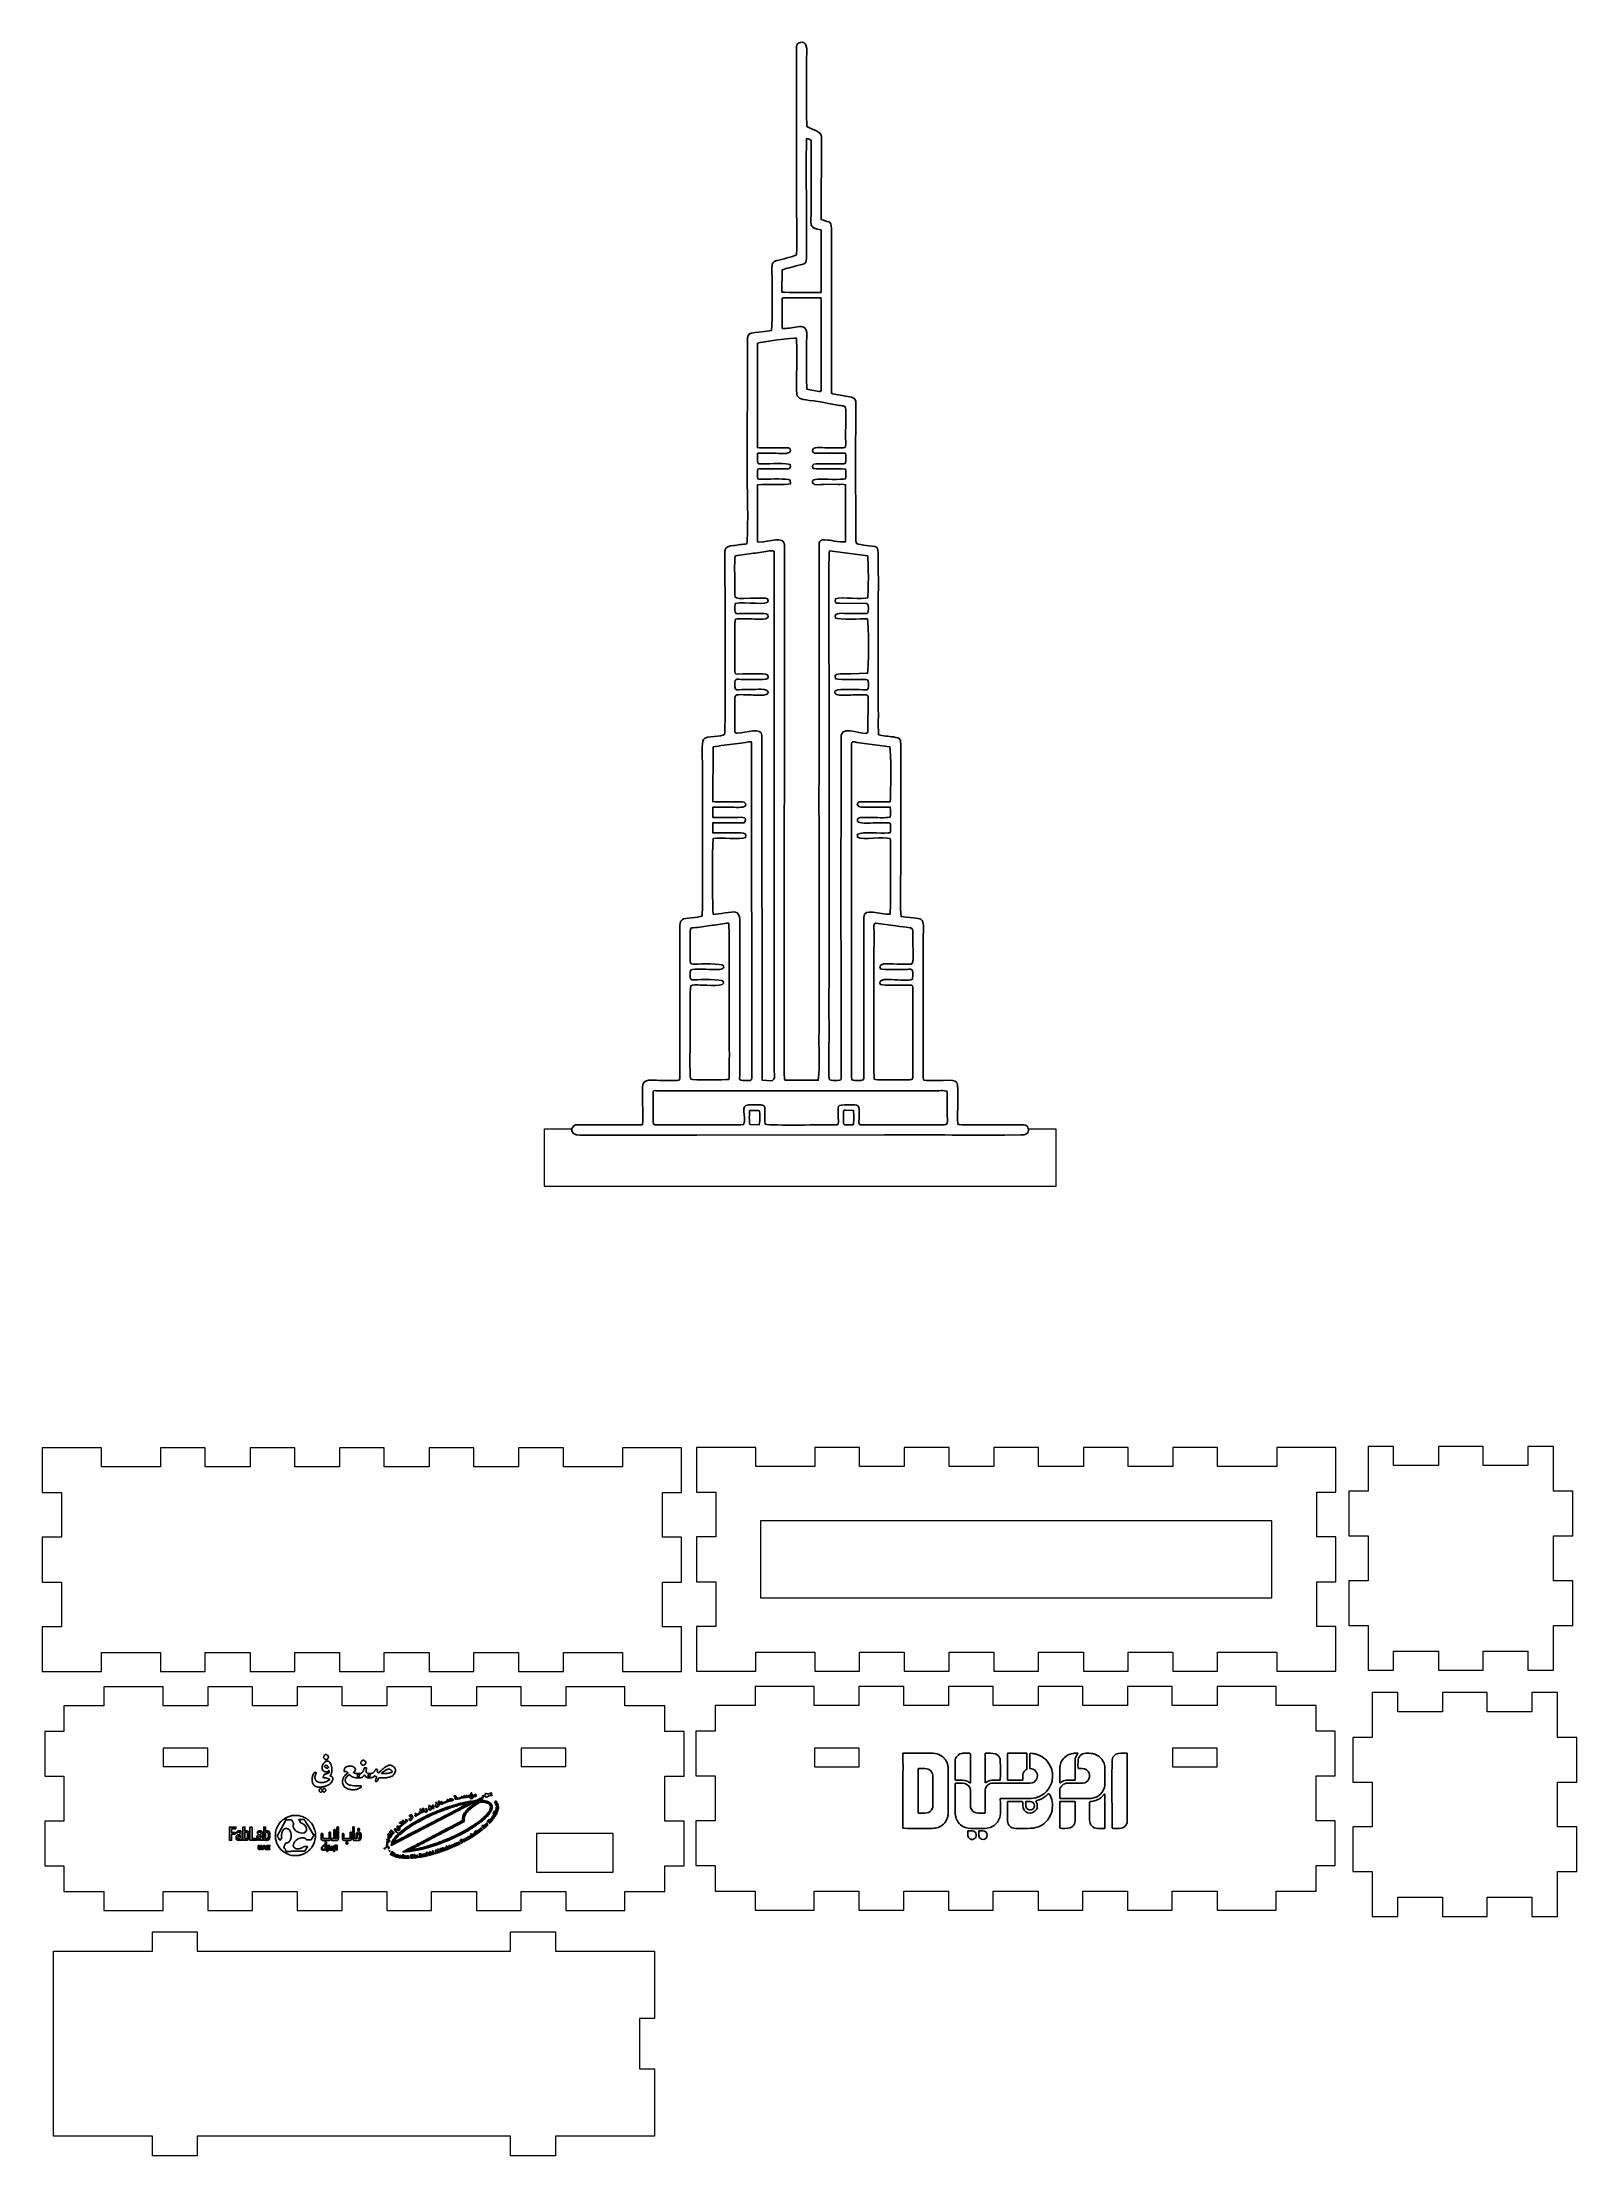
# Model space of a CAD drawing. Header units: millimetres. Extents: x -115 to 125, y -172 to 158.
import ezdxf

# ---------------------------------------------------------------- set-up
doc = ezdxf.new("R2010")
doc.units = ezdxf.units.MM
doc.header["$MEASUREMENT"] = 0
doc.layers.add('Layer 1', color=7, linetype='Continuous')

msp = doc.modelspace()

# ---------------------------------------------------------------- linework, layer by layer
at = {"layer": 'Layer 1', "color": 242, "lineweight": 9}
for points in [[(-2.2891, -84.7914), (77.7109, -84.7914), (77.7109, -72.7914), (-2.2891, -72.7914), (-2.2891, -84.7914)], [(-95.7232, -111.2004), (-88.7232, -111.2004), (-88.7232, -108.3004), (-95.7232, -108.3004), (-95.7232, -111.2004)], [(-39.7232, -111.2004), (-32.7232, -111.2004), (-32.7232, -108.3004), (-39.7232, -108.3004), (-39.7232, -111.2004)], [(6.1441, -111.2126), (13.1441, -111.2126), (13.1441, -108.3126), (6.1441, -108.3126), (6.1441, -111.2126)], [(62.1441, -111.2126), (69.1441, -111.2126), (69.1441, -108.3126), (62.1441, -108.3126), (62.1441, -111.2126)], [(-37.3317, -127.6807), (-25.3317, -127.6807), (-25.3317, -121.6807), (-37.3317, -121.6807), (-37.3317, -127.6807)]]:
    msp.add_lwpolyline(points, close=True, dxfattribs=at)
at = {"layer": 'Layer 1'}
for points, knots in [([(8.8097, 128.5829), (8.8097, 130.6995), (8.7352, 130.04), (7.228, 130.6903), (7.228, 130.6903), (7.228, 130.6903), (7.2362, 143.6813), (7.2362, 143.6813), (7.2362, 143.6813), (7.2362, 144.4478), (5.6199, 144.797), (4.977, 145.2105), (4.977, 145.2105), (4.8462, 146.1922), (4.9223, 154.0412), (4.9223, 155.6893), (4.9223, 155.6893), (4.9223, 156.6673), (5.2022, 158.3885), (4.2369, 158.3885), (4.2369, 158.3885), (3.2487, 158.3885), (3.3448, 157.6651), (3.3483, 156.9262), (3.3483, 156.9262), (3.3483, 156.9262), (3.3488, 133.6157), (3.3488, 133.6157), (3.3488, 133.6157), (3.3488, 130.8592), (3.4584, 127.8727), (3.3382, 125.1446), (3.3382, 125.1446), (2.7766, 124.8461), (1.0285, 124.4754), (0.2685, 124.2537), (0.2685, 124.2537), (-0.3997, 124.0588), (-0.5025, 123.8595), (-0.4956, 123.1132), (-0.4956, 123.1132), (-0.4801, 121.4401), (-0.4049, 114.2426), (-0.5671, 113.3442), (-0.5671, 113.3442), (-3.8209, 112.7134), (-4.333, 113.4064), (-4.3334, 111.6304), (-4.3334, 111.6304), (-4.3334, 111.6304), (-4.3889, 89.7325), (-4.3889, 89.7325), (-4.3889, 89.7325), (-4.3051, 87.753), (-4.2012, 81.6678), (-4.4224, 79.951), (-4.4224, 79.951), (-5.1297, 79.9093), (-5.7717, 79.7888), (-6.4995, 79.6988), (-6.4995, 79.6988), (-7.1174, 79.6224), (-7.8508, 79.5592), (-7.8508, 78.8732), (-7.8508, 78.8732), (-7.8508, 78.8732), (-7.839, 74.9883), (-7.839, 74.9883), (-7.839, 74.9883), (-7.8642, 74.847), (-7.6621, 50.498), (-7.9318, 50.1793), (-7.9318, 50.1793), (-8.2683, 49.7818), (-10.8014, 50.0328), (-11.212, 49.3734), (-11.212, 49.3734), (-11.5073, 48.8992), (-11.368, 46.3574), (-11.368, 45.5863), (-11.368, 45.5863), (-11.368, 43.7468), (-11.2547, 22.5335), (-11.428, 21.7796), (-11.428, 21.7796), (-12.1174, 21.4978), (-14.0373, 21.5616), (-14.5598, 21.2087), (-14.5598, 21.2087), (-15.0979, 20.8454), (-14.8854, 18.7794), (-14.8854, 17.9502), (-14.8854, 17.9502), (-14.8854, 11.0402), (-14.9575, 3.8185), (-14.882, -3.0652), (-14.882, -3.0652), (-14.8808, -3.1672), (-14.8749, -3.4198), (-14.8875, -3.5088), (-14.8875, -3.5088), (-14.9159, -3.7088), (-14.9087, -3.6157), (-14.9501, -3.7404), (-14.9501, -3.7404), (-14.9501, -3.7404), (-15.0222, -3.8736), (-15.0222, -3.8736), (-15.0222, -3.8736), (-15.4955, -4.0133), (-17.4361, -3.912), (-18.1015, -3.912), (-18.1015, -3.912), (-19.3942, -3.912), (-20.4262, -3.6709), (-20.6719, -4.5516), (-20.6719, -4.5516), (-20.8746, -5.2782), (-20.5659, -9.5804), (-20.7548, -10.8403), (-20.7548, -10.8403), (-22.2776, -10.9245), (-30.7347, -10.7721), (-31.2124, -10.8819), (-31.2124, -10.8819), (-31.962, -11.0541), (-32.2012, -12.4734), (-30.551, -12.4734), (-30.551, -12.4734), (-30.551, -12.4734), (-28.5202, -12.4734), (-28.5202, -12.4734), (-28.5202, -12.4734), (-23.1413, -12.5274), (-17.6393, -12.412), (-12.2299, -12.4734), (-12.2299, -12.4734), (-12.2299, -12.4734), (17.1279, -12.4272), (17.1279, -12.4272), (17.1279, -12.4272), (23.2173, -12.4272), (29.8289, -12.4734), (35.9346, -12.4734), (35.9346, -12.4734), (35.9346, -12.4734), (38.4983, -12.434), (38.4983, -12.434), (38.4983, -12.434), (39.1636, -12.4365), (39.6466, -12.3335), (39.632, -11.6335), (39.632, -11.6335), (39.6171, -10.9166), (39.1303, -10.8468), (38.4091, -10.8517), (38.4091, -10.8517), (36.8459, -10.862), (29.3228, -10.927), (28.6227, -10.8179), (28.6227, -10.8179), (28.4747, -10.2495), (28.571, -8.3685), (28.571, -7.6551), (28.571, -7.6551), (28.571, -3.5993), (28.908, -3.9119), (26.3105, -3.912), (26.3105, -3.912), (25.3735, -3.912), (24.1774, -3.9763), (23.2722, -3.8948), (23.2722, -3.8948), (23.2028, -3.7303), (23.156, -3.674), (23.156, -3.5053), (23.156, -3.5053), (23.156, -3.5053), (23.156, 17.2438), (23.156, 17.2438), (23.156, 17.2438), (23.156, 22.0908), (23.8457, 21.138), (19.7378, 21.7059), (19.7378, 21.7059), (19.4876, 22.602), (19.6388, 27.114), (19.6388, 28.4572), (19.6388, 28.4572), (19.6388, 28.4572), (19.6388, 48.3235), (19.6388, 48.3235), (19.6388, 48.3235), (19.6388, 49.4084), (19.6924, 49.5981), (18.4992, 49.7829), (18.4992, 49.7829), (17.8103, 49.8896), (16.7958, 49.9404), (16.1768, 50.1293), (16.1768, 50.1293), (16.089, 51.9015), (16.1908, 52.9364), (16.1219, 54.504), (16.1219, 54.504), (16.1219, 54.504), (16.1161, 71.3688), (16.1161, 71.3688), (16.1161, 71.3688), (16.2109, 73.636), (16.1213, 75.5281), (16.1219, 77.8137), (16.1219, 77.8137), (16.1225, 79.9185), (16.152, 79.415), (13.8987, 79.7894), (13.8987, 79.7894), (12.2604, 80.0615), (12.6507, 79.598), (12.6507, 82.5816), (12.6507, 82.5816), (12.6507, 85.6341), (12.5486, 89.0872), (12.5972, 92.0298), (12.5972, 92.0298), (12.5972, 92.0298), (12.6507, 101.9181), (12.6507, 101.9181), (12.6507, 101.9181), (12.6507, 102.9164), (11.9375, 102.9372), (11.0316, 103.0597), (11.0316, 103.0597), (10.4449, 103.139), (9.2857, 103.3313), (8.8028, 103.5082), (8.8028, 103.5082), (8.8941, 111.683), (8.8097, 120.3533), (8.8097, 128.5829)], [0, 0, 0, 0, 0.01639344, 0.01639344, 0.01639344, 0.01639344, 0.03278689, 0.03278689, 0.03278689, 0.03278689, 0.04918033, 0.04918033, 0.04918033, 0.04918033, 0.06557377, 0.06557377, 0.06557377, 0.06557377, 0.08196721, 0.08196721, 0.08196721, 0.08196721, 0.09836066, 0.09836066, 0.09836066, 0.09836066, 0.1147541, 0.1147541, 0.1147541, 0.1147541, 0.13114754, 0.13114754, 0.13114754, 0.13114754, 0.14754098, 0.14754098, 0.14754098, 0.14754098, 0.16393443, 0.16393443, 0.16393443, 0.16393443, 0.18032787, 0.18032787, 0.18032787, 0.18032787, 0.19672131, 0.19672131, 0.19672131, 0.19672131, 0.21311475, 0.21311475, 0.21311475, 0.21311475, 0.2295082, 0.2295082, 0.2295082, 0.2295082, 0.24590164, 0.24590164, 0.24590164, 0.24590164, 0.26229508, 0.26229508, 0.26229508, 0.26229508, 0.27868852, 0.27868852, 0.27868852, 0.27868852, 0.29508197, 0.29508197, 0.29508197, 0.29508197, 0.31147541, 0.31147541, 0.31147541, 0.31147541, 0.32786885, 0.32786885, 0.32786885, 0.32786885, 0.3442623, 0.3442623, 0.3442623, 0.3442623, 0.36065574, 0.36065574, 0.36065574, 0.36065574, 0.37704918, 0.37704918, 0.37704918, 0.37704918, 0.39344262, 0.39344262, 0.39344262, 0.39344262, 0.40983607, 0.40983607, 0.40983607, 0.40983607, 0.42622951, 0.42622951, 0.42622951, 0.42622951, 0.44262295, 0.44262295, 0.44262295, 0.44262295, 0.45901639, 0.45901639, 0.45901639, 0.45901639, 0.47540984, 0.47540984, 0.47540984, 0.47540984, 0.49180328, 0.49180328, 0.49180328, 0.49180328, 0.50819672, 0.50819672, 0.50819672, 0.50819672, 0.52459016, 0.52459016, 0.52459016, 0.52459016, 0.54098361, 0.54098361, 0.54098361, 0.54098361, 0.55737705, 0.55737705, 0.55737705, 0.55737705, 0.57377049, 0.57377049, 0.57377049, 0.57377049, 0.59016393, 0.59016393, 0.59016393, 0.59016393, 0.60655738, 0.60655738, 0.60655738, 0.60655738, 0.62295082, 0.62295082, 0.62295082, 0.62295082, 0.63934426, 0.63934426, 0.63934426, 0.63934426, 0.6557377, 0.6557377, 0.6557377, 0.6557377, 0.67213115, 0.67213115, 0.67213115, 0.67213115, 0.68852459, 0.68852459, 0.68852459, 0.68852459, 0.70491803, 0.70491803, 0.70491803, 0.70491803, 0.72131148, 0.72131148, 0.72131148, 0.72131148, 0.73770492, 0.73770492, 0.73770492, 0.73770492, 0.75409836, 0.75409836, 0.75409836, 0.75409836, 0.7704918, 0.7704918, 0.7704918, 0.7704918, 0.78688525, 0.78688525, 0.78688525, 0.78688525, 0.80327869, 0.80327869, 0.80327869, 0.80327869, 0.81967213, 0.81967213, 0.81967213, 0.81967213, 0.83606557, 0.83606557, 0.83606557, 0.83606557, 0.85245902, 0.85245902, 0.85245902, 0.85245902, 0.86885246, 0.86885246, 0.86885246, 0.86885246, 0.8852459, 0.8852459, 0.8852459, 0.8852459, 0.90163934, 0.90163934, 0.90163934, 0.90163934, 0.91803279, 0.91803279, 0.91803279, 0.91803279, 0.93442623, 0.93442623, 0.93442623, 0.93442623, 0.95081967, 0.95081967, 0.95081967, 0.95081967, 0.96721311, 0.96721311, 0.96721311, 0.96721311, 1, 1, 1, 1]), ([(1.1284, 122.7931), (1.4112, 122.9545), (3.0147, 123.3433), (3.5217, 123.4765), (3.5217, 123.4765), (4.7293, 123.7937), (4.9303, 123.6438), (4.9229, 125.0502), (4.9229, 125.0502), (4.9123, 127.0802), (4.9223, 129.1131), (4.9223, 131.1435), (4.9223, 131.1435), (4.9223, 135.1214), (4.7742, 139.3984), (4.9361, 143.3346), (4.9361, 143.3346), (5.2575, 143.3108), (5.4355, 143.2038), (5.6166, 143.0391), (5.6166, 143.0391), (5.6166, 143.0391), (5.6166, 131.4083), (5.6166, 131.4083), (5.6166, 131.4083), (5.6165, 129.4674), (5.3778, 129.4469), (7.1868, 129.0386), (7.1868, 129.0386), (7.1868, 129.0386), (7.1806, 119.2865), (7.1806, 119.2865), (7.1806, 119.2865), (6.6763, 119.2307), (1.5199, 119.228), (1.0779, 119.3369), (1.0779, 119.3369), (1.0779, 119.3369), (1.1284, 122.7931), (1.1284, 122.7931)], [0, 0, 0, 0, 0.09090909, 0.09090909, 0.09090909, 0.09090909, 0.18181818, 0.18181818, 0.18181818, 0.18181818, 0.27272727, 0.27272727, 0.27272727, 0.27272727, 0.36363636, 0.36363636, 0.36363636, 0.36363636, 0.45454545, 0.45454545, 0.45454545, 0.45454545, 0.54545455, 0.54545455, 0.54545455, 0.54545455, 0.63636364, 0.63636364, 0.63636364, 0.63636364, 0.72727273, 0.72727273, 0.72727273, 0.72727273, 0.81818182, 0.81818182, 0.81818182, 0.81818182, 1, 1, 1, 1]), ([(1.0808, 117.9876), (1.0808, 118.4074), (1.0719, 118.4498), (1.4998, 118.4498), (1.4998, 118.4498), (1.4998, 118.4498), (7.1587, 118.4429), (7.1587, 118.4429), (7.1587, 118.4429), (7.287, 116.9197), (7.1896, 106.5888), (7.1896, 104.2137), (7.1896, 104.2137), (7.1896, 103.8053), (7.2461, 103.7785), (6.8437, 103.795), (6.8437, 103.795), (6.8437, 103.795), (4.9809, 104.1588), (4.9809, 104.1588), (4.9809, 104.1588), (4.8439, 104.7672), (4.9223, 110.1853), (4.9223, 111.2773), (4.9223, 111.2773), (4.9223, 112.3855), (5.2848, 113.9482), (4.063, 113.9382), (4.063, 113.9382), (3.3641, 113.9324), (2.4469, 113.6928), (1.6711, 113.6368), (1.6711, 113.6368), (1.2446, 113.606), (1.0808, 113.5264), (1.0808, 113.9261), (1.0808, 113.9261), (1.0808, 113.9261), (1.0808, 117.9876), (1.0808, 117.9876)], [0, 0, 0, 0, 0.09090909, 0.09090909, 0.09090909, 0.09090909, 0.18181818, 0.18181818, 0.18181818, 0.18181818, 0.27272727, 0.27272727, 0.27272727, 0.27272727, 0.36363636, 0.36363636, 0.36363636, 0.36363636, 0.45454545, 0.45454545, 0.45454545, 0.45454545, 0.54545455, 0.54545455, 0.54545455, 0.54545455, 0.63636364, 0.63636364, 0.63636364, 0.63636364, 0.72727273, 0.72727273, 0.72727273, 0.72727273, 0.81818182, 0.81818182, 0.81818182, 0.81818182, 1, 1, 1, 1]), ([(-2.7376, 111.3563), (-2.1802, 111.539), (2.9447, 112.2489), (3.3206, 112.1268), (3.3206, 112.1268), (3.4487, 111.1676), (3.3488, 106.4343), (3.3488, 104.8317), (3.3488, 104.8317), (3.3488, 101.8417), (3.15, 103.0356), (9.7874, 101.6478), (9.7874, 101.6478), (11.3803, 101.3148), (11.0312, 102.4772), (11.0312, 96.4438), (11.0312, 96.4438), (11.0312, 95.8409), (11.1354, 95.1633), (10.9229, 95.0173), (10.9229, 95.0173), (10.4835, 94.9022), (8.81, 94.9861), (8.2102, 94.9862), (8.2102, 94.9862), (7.135, 94.9864), (5.7604, 95.1994), (5.8524, 94.5129), (5.8524, 94.5129), (5.912, 94.0684), (6.4558, 94.149), (6.8832, 94.1514), (6.8832, 94.1514), (6.8832, 94.1514), (11.0098, 94.1244), (11.0098, 94.1244), (11.0098, 94.1244), (11.0581, 93.6317), (11.1562, 92.94), (10.9473, 92.5487), (10.9473, 92.5487), (10.7405, 92.3746), (7.2112, 92.5252), (6.4358, 92.4926), (6.4358, 92.4926), (5.7819, 92.4651), (5.7648, 92.2321), (5.9696, 91.7567), (5.9696, 91.7567), (7.294, 91.5996), (9.3918, 91.7775), (11.0304, 91.6714), (11.0304, 91.6714), (11.0878, 91.3613), (11.1101, 90.4157), (10.9929, 90.1294), (10.9929, 90.1294), (10.4219, 89.9954), (7.4847, 90.0808), (6.6209, 90.0808), (6.6209, 90.0808), (5.6205, 90.0808), (5.6746, 89.3711), (6.2196, 89.2619), (6.2196, 89.2619), (6.8347, 89.1385), (7.4382, 89.294), (8.0336, 89.294), (8.0336, 89.294), (8.0336, 89.294), (9.8557, 89.2457), (9.8557, 89.2457), (9.8557, 89.2457), (10.1961, 89.2843), (10.6793, 89.3106), (11.0327, 89.2037), (11.0327, 89.2037), (11.0327, 89.2037), (11.0156, 80.2991), (11.0156, 80.2991), (11.0156, 80.2991), (10.5943, 80.1856), (8.817, 80.4695), (8.2351, 80.5685), (8.2351, 80.5685), (6.7872, 80.8149), (6.8658, 80.1858), (6.8658, 79.0499), (6.8658, 79.0499), (6.8658, 79.0499), (6.8658, 43.379), (6.8658, 43.379), (6.8658, 43.379), (6.8894, 41.3671), (6.7774, 39.077), (6.8658, 37.1984), (6.8658, 37.1984), (6.8658, 37.1984), (6.8756, 3.7338), (6.8756, 3.7338), (6.8756, 3.7338), (6.8009, 1.1947), (7.0296, -1.3686), (6.7482, -3.8975), (6.7482, -3.8975), (6.7482, -3.8975), (1.7029, -3.8897), (1.7029, -3.8897), (1.7029, -3.8897), (1.3786, -3.8078), (1.7355, -4.0037), (1.5332, -3.7999), (1.5332, -3.7999), (1.3988, -3.6521), (1.3833, -1.784), (1.396, -1.3854), (1.396, -1.3854), (1.396, -1.3854), (1.4511, 79.7562), (1.4511, 79.7562), (1.4511, 79.7562), (1.4511, 81.3038), (-1.0191, 80.2537), (-2.4226, 80.2213), (-2.4226, 80.2213), (-2.4226, 80.2213), (-2.7658, 80.2998), (-2.7658, 80.2998), (-2.7658, 80.2998), (-2.7658, 80.2998), (-2.7335, 89.1935), (-2.7335, 89.1935), (-2.7335, 89.1935), (-1.2667, 89.3747), (1.6363, 89.0655), (2.4146, 89.3719), (2.4146, 89.3719), (2.4146, 89.3719), (2.3693, 89.9097), (2.3693, 89.9097), (2.3693, 89.9097), (1.8019, 90.2301), (-0.6274, 90.0857), (-1.6788, 90.0806), (-1.6788, 90.0806), (-2.5388, 90.0763), (-2.7579, 89.9511), (-2.76, 90.3515), (-2.76, 90.3515), (-2.763, 90.9188), (-2.8102, 91.117), (-2.709, 91.6415), (-2.709, 91.6415), (-2.1677, 91.7787), (-0.4875, 91.7004), (0.1754, 91.7004), (0.1754, 91.7004), (1.9741, 91.7004), (2.5828, 91.4649), (2.3593, 92.364), (2.3593, 92.364), (1.9156, 92.5955), (-0.8754, 92.494), (-1.768, 92.4863), (-1.768, 92.4863), (-2.3468, 92.4813), (-2.76, 92.3151), (-2.76, 92.9121), (-2.76, 92.9121), (-2.76, 94.3512), (-2.8587, 94.1636), (-2.219, 94.1637), (-2.219, 94.1637), (-2.219, 94.1637), (-0.0895, 94.1533), (-0.0895, 94.1533), (-0.0895, 94.1533), (0.436, 94.1533), (2.3471, 93.8748), (2.4098, 94.5062), (2.4098, 94.5062), (2.4648, 95.0604), (1.8417, 94.9922), (1.4125, 94.989), (1.4125, 94.989), (0.512, 94.9823), (-2.2087, 94.9346), (-2.7603, 95.0232), (-2.7603, 95.0232), (-2.7603, 95.0232), (-2.7376, 111.3563), (-2.7376, 111.3563)], [0, 0, 0, 0, 0.02040816, 0.02040816, 0.02040816, 0.02040816, 0.04081633, 0.04081633, 0.04081633, 0.04081633, 0.06122449, 0.06122449, 0.06122449, 0.06122449, 0.08163265, 0.08163265, 0.08163265, 0.08163265, 0.10204082, 0.10204082, 0.10204082, 0.10204082, 0.12244898, 0.12244898, 0.12244898, 0.12244898, 0.14285714, 0.14285714, 0.14285714, 0.14285714, 0.16326531, 0.16326531, 0.16326531, 0.16326531, 0.18367347, 0.18367347, 0.18367347, 0.18367347, 0.20408163, 0.20408163, 0.20408163, 0.20408163, 0.2244898, 0.2244898, 0.2244898, 0.2244898, 0.24489796, 0.24489796, 0.24489796, 0.24489796, 0.26530612, 0.26530612, 0.26530612, 0.26530612, 0.28571429, 0.28571429, 0.28571429, 0.28571429, 0.30612245, 0.30612245, 0.30612245, 0.30612245, 0.32653061, 0.32653061, 0.32653061, 0.32653061, 0.34693878, 0.34693878, 0.34693878, 0.34693878, 0.36734694, 0.36734694, 0.36734694, 0.36734694, 0.3877551, 0.3877551, 0.3877551, 0.3877551, 0.40816327, 0.40816327, 0.40816327, 0.40816327, 0.42857143, 0.42857143, 0.42857143, 0.42857143, 0.44897959, 0.44897959, 0.44897959, 0.44897959, 0.46938776, 0.46938776, 0.46938776, 0.46938776, 0.48979592, 0.48979592, 0.48979592, 0.48979592, 0.51020408, 0.51020408, 0.51020408, 0.51020408, 0.53061224, 0.53061224, 0.53061224, 0.53061224, 0.55102041, 0.55102041, 0.55102041, 0.55102041, 0.57142857, 0.57142857, 0.57142857, 0.57142857, 0.59183673, 0.59183673, 0.59183673, 0.59183673, 0.6122449, 0.6122449, 0.6122449, 0.6122449, 0.63265306, 0.63265306, 0.63265306, 0.63265306, 0.65306122, 0.65306122, 0.65306122, 0.65306122, 0.67346939, 0.67346939, 0.67346939, 0.67346939, 0.69387755, 0.69387755, 0.69387755, 0.69387755, 0.71428571, 0.71428571, 0.71428571, 0.71428571, 0.73469388, 0.73469388, 0.73469388, 0.73469388, 0.75510204, 0.75510204, 0.75510204, 0.75510204, 0.7755102, 0.7755102, 0.7755102, 0.7755102, 0.79591837, 0.79591837, 0.79591837, 0.79591837, 0.81632653, 0.81632653, 0.81632653, 0.81632653, 0.83673469, 0.83673469, 0.83673469, 0.83673469, 0.85714286, 0.85714286, 0.85714286, 0.85714286, 0.87755102, 0.87755102, 0.87755102, 0.87755102, 0.89795918, 0.89795918, 0.89795918, 0.89795918, 0.91836735, 0.91836735, 0.91836735, 0.91836735, 0.93877551, 0.93877551, 0.93877551, 0.93877551, 0.95918367, 0.95918367, 0.95918367, 0.95918367, 1, 1, 1, 1]), ([(-6.3239, 75.1649), (-6.3239, 75.6862), (-6.3472, 77.3993), (-6.2739, 77.8164), (-6.2739, 77.8164), (-6.2127, 78.1645), (-6.2685, 78.0776), (-5.906, 78.1514), (-5.906, 78.1514), (-5.906, 78.1514), (-4.0331, 78.4079), (-4.0331, 78.4079), (-4.0331, 78.4079), (-3.1987, 78.5209), (-2.3035, 78.6143), (-1.4759, 78.7663), (-1.4759, 78.7663), (0.1507, 79.065), (-0.1714, 78.9469), (-0.1692, 77.6381), (-0.1692, 77.6381), (-0.1692, 77.6381), (-0.1684, 43.4672), (-0.1684, 43.4672), (-0.1684, 43.4672), (-0.1684, 28.4869), (-0.1222, 13.0231), (-0.1222, -1.6511), (-0.1222, -1.6511), (-0.1827, -3.9851), (0.37, -4.1582), (-2.0481, -3.8687), (-2.0481, -3.8687), (-2.0481, -3.8687), (-2.0657, 50.001), (-2.0657, 50.001), (-2.0657, 50.001), (-2.0657, 51.3452), (-4.5002, 50.4658), (-5.9169, 50.3732), (-5.9169, 50.3732), (-6.286, 50.349), (-6.2773, 50.4817), (-6.2773, 50.7957), (-6.2773, 50.7957), (-6.2773, 50.7957), (-6.2773, 55.8285), (-6.2773, 55.8285), (-6.2773, 55.8285), (-6.2773, 56.6252), (-5.7105, 56.3434), (-3.7095, 56.3434), (-3.7095, 56.3434), (-3.11, 56.3434), (-1.1175, 56.0756), (-1.0679, 56.7217), (-1.0679, 56.7217), (-1.0114, 57.4589), (-3.1411, 57.1763), (-3.7095, 57.1763), (-3.7095, 57.1763), (-4.2099, 57.1763), (-4.7106, 57.1785), (-5.2109, 57.1761), (-5.2109, 57.1761), (-5.8558, 57.1729), (-6.2773, 56.9764), (-6.2773, 57.5943), (-6.2773, 57.5943), (-6.2773, 58.8609), (-6.4175, 58.8171), (-5.3118, 58.7838), (-5.3118, 58.7838), (-4.4011, 58.7565), (-1.748, 58.6473), (-1.1355, 58.9063), (-1.1355, 58.9063), (-0.9591, 59.565), (-1.2633, 59.6291), (-1.9391, 59.6333), (-1.9391, 59.6333), (-1.9391, 59.6333), (-5.1223, 59.6291), (-5.1223, 59.6291), (-5.1223, 59.6291), (-6.3177, 59.6258), (-6.2773, 59.5093), (-6.2773, 60.0666), (-6.2773, 60.0666), (-6.2773, 60.0666), (-6.2773, 67.4833), (-6.2773, 67.4833), (-6.2773, 67.4833), (-6.2773, 68.2951), (-6.2721, 68.2518), (-5.4796, 68.24), (-5.4796, 68.24), (-4.9495, 68.2321), (-4.4166, 68.2373), (-3.8861, 68.2373), (-3.8861, 68.2373), (-3.3073, 68.2373), (-1.1869, 67.9767), (-1.0776, 68.5618), (-1.0776, 68.5618), (-0.9648, 69.1663), (-1.6872, 69.0753), (-2.1189, 69.0717), (-2.1189, 69.0717), (-2.1189, 69.0717), (-5.2108, 69.0697), (-5.2108, 69.0697), (-5.2108, 69.0697), (-6.2179, 69.0633), (-6.3981, 68.7296), (-6.2335, 70.6233), (-6.2335, 70.6233), (-4.6242, 71.0359), (-1.1861, 70.2125), (-1.0753, 71.0324), (-1.0753, 71.0324), (-0.9927, 71.644), (-1.9223, 71.4779), (-2.3851, 71.4766), (-2.3851, 71.4766), (-6.9335, 71.4646), (-6.2775, 71.0301), (-6.2773, 73.1341), (-6.2773, 73.1341), (-6.2773, 73.1341), (-6.3239, 75.1649), (-6.3239, 75.1649)], [0, 0, 0, 0, 0.02941176, 0.02941176, 0.02941176, 0.02941176, 0.05882353, 0.05882353, 0.05882353, 0.05882353, 0.08823529, 0.08823529, 0.08823529, 0.08823529, 0.11764706, 0.11764706, 0.11764706, 0.11764706, 0.14705882, 0.14705882, 0.14705882, 0.14705882, 0.17647059, 0.17647059, 0.17647059, 0.17647059, 0.20588235, 0.20588235, 0.20588235, 0.20588235, 0.23529412, 0.23529412, 0.23529412, 0.23529412, 0.26470588, 0.26470588, 0.26470588, 0.26470588, 0.29411765, 0.29411765, 0.29411765, 0.29411765, 0.32352941, 0.32352941, 0.32352941, 0.32352941, 0.35294118, 0.35294118, 0.35294118, 0.35294118, 0.38235294, 0.38235294, 0.38235294, 0.38235294, 0.41176471, 0.41176471, 0.41176471, 0.41176471, 0.44117647, 0.44117647, 0.44117647, 0.44117647, 0.47058824, 0.47058824, 0.47058824, 0.47058824, 0.5, 0.5, 0.5, 0.5, 0.52941176, 0.52941176, 0.52941176, 0.52941176, 0.55882353, 0.55882353, 0.55882353, 0.55882353, 0.58823529, 0.58823529, 0.58823529, 0.58823529, 0.61764706, 0.61764706, 0.61764706, 0.61764706, 0.64705882, 0.64705882, 0.64705882, 0.64705882, 0.67647059, 0.67647059, 0.67647059, 0.67647059, 0.70588235, 0.70588235, 0.70588235, 0.70588235, 0.73529412, 0.73529412, 0.73529412, 0.73529412, 0.76470588, 0.76470588, 0.76470588, 0.76470588, 0.79411765, 0.79411765, 0.79411765, 0.79411765, 0.82352941, 0.82352941, 0.82352941, 0.82352941, 0.85294118, 0.85294118, 0.85294118, 0.85294118, 0.88235294, 0.88235294, 0.88235294, 0.88235294, 0.91176471, 0.91176471, 0.91176471, 0.91176471, 0.94117647, 0.94117647, 0.94117647, 0.94117647, 1, 1, 1, 1]), ([(8.484, -3.8547), (8.2858, -2.7676), (8.5217, 4.2443), (8.4063, 6.3176), (8.4063, 6.3176), (8.3257, 7.7638), (8.4396, 9.8398), (8.4396, 11.4164), (8.4396, 11.4164), (8.4396, 11.4164), (8.4396, 58.1241), (8.4396, 58.1241), (8.4396, 58.1241), (8.4396, 59.5513), (8.3224, 77.9761), (8.4837, 78.8701), (8.4837, 78.8701), (8.4837, 78.8701), (14.486, 78.092), (14.486, 78.092), (14.486, 78.092), (14.6048, 77.6002), (14.6253, 71.893), (14.4817, 71.5448), (14.4817, 71.5448), (13.7941, 71.2433), (10.3922, 71.7), (9.4274, 71.3944), (9.4274, 71.3944), (9.2884, 70.8112), (9.4356, 70.6838), (10.0575, 70.6838), (10.0575, 70.6838), (10.0575, 70.6838), (14.2918, 70.6673), (14.2918, 70.6673), (14.2918, 70.6673), (14.3161, 70.6623), (14.3468, 70.6494), (14.3659, 70.6445), (14.3659, 70.6445), (14.7509, 70.5462), (14.5286, 69.2256), (14.4787, 69.1695), (14.4787, 69.1695), (14.3659, 69.0427), (13.9825, 69.0645), (13.776, 69.0665), (13.776, 69.0665), (13.776, 69.0665), (11.5653, 69.0702), (11.5653, 69.0702), (11.5653, 69.0702), (10.7231, 69.0702), (9.127, 69.381), (9.4215, 68.3597), (9.4215, 68.3597), (10.0968, 68.1023), (13.4271, 68.2373), (14.4505, 68.2373), (14.4505, 68.2373), (14.6428, 67.8412), (14.64, 60.0146), (14.4726, 59.7272), (14.4726, 59.7272), (14.4726, 59.7272), (11.8302, 59.6293), (11.8302, 59.6293), (11.8302, 59.6293), (11.0562, 59.6293), (9.9196, 59.7745), (9.3704, 59.412), (9.3704, 59.412), (9.3704, 59.412), (9.4202, 58.8788), (9.4202, 58.8788), (9.4202, 58.8788), (10.1887, 58.6279), (14.2333, 58.9044), (14.4491, 58.7158), (14.4491, 58.7158), (14.6315, 58.5564), (14.6058, 57.7052), (14.5529, 57.4162), (14.5529, 57.4162), (14.497, 57.1118), (14.5214, 57.1749), (14.138, 57.165), (14.138, 57.165), (13.3657, 57.1448), (9.8957, 57.3247), (9.5243, 57.0644), (9.5243, 57.0644), (9.2022, 56.8386), (9.3105, 56.4143), (9.7973, 56.3483), (9.7973, 56.3483), (10.4162, 56.2645), (11.7534, 56.3434), (12.4483, 56.3434), (12.4483, 56.3434), (14.4794, 56.3434), (14.5548, 56.5675), (14.5574, 55.8388), (14.5574, 55.8388), (14.5574, 55.8388), (14.5096, 50.4908), (14.5096, 50.4908), (14.5096, 50.4908), (14.0866, 49.7746), (10.7237, 51.6417), (10.3653, 50.1499), (10.3653, 50.1499), (10.2729, 49.7656), (10.3015, 4.2711), (10.343, -3.2469), (10.343, -3.2469), (10.3465, -3.8866), (10.3501, -3.9245), (9.7192, -3.9189), (9.7192, -3.9189), (9.2837, -3.9151), (8.8711, -3.9361), (8.484, -3.8547)], [0, 0, 0, 0, 0.03125, 0.03125, 0.03125, 0.03125, 0.0625, 0.0625, 0.0625, 0.0625, 0.09375, 0.09375, 0.09375, 0.09375, 0.125, 0.125, 0.125, 0.125, 0.15625, 0.15625, 0.15625, 0.15625, 0.1875, 0.1875, 0.1875, 0.1875, 0.21875, 0.21875, 0.21875, 0.21875, 0.25, 0.25, 0.25, 0.25, 0.28125, 0.28125, 0.28125, 0.28125, 0.3125, 0.3125, 0.3125, 0.3125, 0.34375, 0.34375, 0.34375, 0.34375, 0.375, 0.375, 0.375, 0.375, 0.40625, 0.40625, 0.40625, 0.40625, 0.4375, 0.4375, 0.4375, 0.4375, 0.46875, 0.46875, 0.46875, 0.46875, 0.5, 0.5, 0.5, 0.5, 0.53125, 0.53125, 0.53125, 0.53125, 0.5625, 0.5625, 0.5625, 0.5625, 0.59375, 0.59375, 0.59375, 0.59375, 0.625, 0.625, 0.625, 0.625, 0.65625, 0.65625, 0.65625, 0.65625, 0.6875, 0.6875, 0.6875, 0.6875, 0.71875, 0.71875, 0.71875, 0.71875, 0.75, 0.75, 0.75, 0.75, 0.78125, 0.78125, 0.78125, 0.78125, 0.8125, 0.8125, 0.8125, 0.8125, 0.84375, 0.84375, 0.84375, 0.84375, 0.875, 0.875, 0.875, 0.875, 0.90625, 0.90625, 0.90625, 0.90625, 0.9375, 0.9375, 0.9375, 0.9375, 1, 1, 1, 1]), ([(-9.7022, 48.2321), (-8.6613, 48.3946), (-7.3246, 48.5924), (-6.2721, 48.6928), (-6.2721, 48.6928), (-3.3081, 48.9754), (-3.6989, 49.4281), (-3.6858, 48.3235), (-3.6858, 48.3235), (-3.6858, 48.3235), (-3.6529, -3.5879), (-3.6529, -3.5879), (-3.6529, -3.5879), (-3.6967, -3.906), (-3.789, -3.9581), (-4.151, -3.9581), (-4.151, -3.9581), (-5.7464, -3.9581), (-5.5496, -3.9062), (-5.5421, -3.2471), (-5.5421, -3.2471), (-5.4586, 4.0284), (-5.5372, 11.6995), (-5.5372, 19.0097), (-5.5372, 19.0097), (-5.5372, 20.6053), (-5.2414, 22.2147), (-6.2192, 22.4041), (-6.2192, 22.4041), (-6.6314, 22.4839), (-8.9229, 22.0666), (-9.6832, 22.0407), (-9.6832, 22.0407), (-9.8251, 22.5029), (-9.8392, 33.0689), (-9.6846, 33.907), (-9.6846, 33.907), (-8.5139, 34.1084), (-5.4302, 33.6997), (-4.6245, 34.0518), (-4.6245, 34.0518), (-4.4744, 34.6297), (-4.7689, 34.7631), (-5.2978, 34.7807), (-5.2978, 34.7807), (-5.2978, 34.7807), (-9.7473, 34.7676), (-9.7473, 34.7676), (-9.7473, 34.7676), (-9.7473, 34.7676), (-9.7425, 36.3493), (-9.7425, 36.3493), (-9.7425, 36.3493), (-9.7425, 36.3493), (-4.8173, 36.365), (-4.8173, 36.365), (-4.8173, 36.365), (-3.9552, 37.4687), (-5.7525, 37.1839), (-6.6233, 37.1839), (-6.6233, 37.1839), (-7.6294, 37.1839), (-8.7107, 37.1462), (-9.7154, 37.1951), (-9.7154, 37.1951), (-9.7154, 37.1951), (-9.7325, 38.7977), (-9.7325, 38.7977), (-9.7325, 38.7977), (-8.8184, 38.8176), (-7.8919, 38.8035), (-6.9764, 38.8035), (-6.9764, 38.8035), (-6.2553, 38.8035), (-5.0172, 38.609), (-4.6021, 39.0525), (-4.6021, 39.0525), (-4.5444, 39.6513), (-4.9412, 39.6457), (-5.4709, 39.6399), (-5.4709, 39.6399), (-6.4086, 39.6295), (-9.1198, 39.5846), (-9.7508, 39.673), (-9.7508, 39.673), (-9.7508, 39.673), (-9.7022, 48.2321), (-9.7022, 48.2321)], [0, 0, 0, 0, 0.04347826, 0.04347826, 0.04347826, 0.04347826, 0.08695652, 0.08695652, 0.08695652, 0.08695652, 0.13043478, 0.13043478, 0.13043478, 0.13043478, 0.17391304, 0.17391304, 0.17391304, 0.17391304, 0.2173913, 0.2173913, 0.2173913, 0.2173913, 0.26086957, 0.26086957, 0.26086957, 0.26086957, 0.30434783, 0.30434783, 0.30434783, 0.30434783, 0.34782609, 0.34782609, 0.34782609, 0.34782609, 0.39130435, 0.39130435, 0.39130435, 0.39130435, 0.43478261, 0.43478261, 0.43478261, 0.43478261, 0.47826087, 0.47826087, 0.47826087, 0.47826087, 0.52173913, 0.52173913, 0.52173913, 0.52173913, 0.56521739, 0.56521739, 0.56521739, 0.56521739, 0.60869565, 0.60869565, 0.60869565, 0.60869565, 0.65217391, 0.65217391, 0.65217391, 0.65217391, 0.69565217, 0.69565217, 0.69565217, 0.69565217, 0.73913043, 0.73913043, 0.73913043, 0.73913043, 0.7826087, 0.7826087, 0.7826087, 0.7826087, 0.82608696, 0.82608696, 0.82608696, 0.82608696, 0.86956522, 0.86956522, 0.86956522, 0.86956522, 0.91304348, 0.91304348, 0.91304348, 0.91304348, 1, 1, 1, 1]), ([(11.9564, 47.0873), (11.9564, 49.3126), (11.8021, 49.0968), (12.7778, 48.9304), (12.7778, 48.9304), (12.7778, 48.9304), (17.9225, 48.2345), (17.9225, 48.2345), (17.9225, 48.2345), (18.2339, 47.7612), (18.04, 40.7791), (18.0129, 39.6565), (18.0129, 39.6565), (18.0129, 39.6565), (13.7691, 39.6392), (13.7691, 39.6392), (13.7691, 39.6392), (13.1837, 39.6464), (13.0085, 39.7356), (12.836, 39.2291), (12.836, 39.2291), (13.0438, 38.7661), (13.4025, 38.8035), (13.861, 38.8035), (13.861, 38.8035), (13.861, 38.8035), (18.0191, 38.8056), (18.0191, 38.8056), (18.0191, 38.8056), (18.0218, 38.2715), (18.1349, 37.6675), (17.9785, 37.2235), (17.9785, 37.2235), (17.3005, 37.0971), (15.6973, 37.1839), (14.9206, 37.1839), (14.9206, 37.1839), (14.4823, 37.1839), (13.7298, 37.2302), (13.3301, 37.1857), (13.3301, 37.1857), (12.8552, 37.1327), (12.6929, 36.6976), (13.015, 36.4531), (13.015, 36.4531), (13.3059, 36.2323), (15.4767, 36.3506), (15.9801, 36.3506), (15.9801, 36.3506), (18.3087, 36.3506), (18.0654, 36.5382), (18.0654, 35.6091), (18.0654, 35.6091), (18.0654, 34.5553), (18.0384, 34.8041), (17.6695, 34.7734), (17.6695, 34.7734), (16.4233, 34.6698), (13.7915, 35.0065), (12.8674, 34.5735), (12.8674, 34.5735), (12.8674, 34.5735), (12.8932, 34.1019), (12.8932, 34.1019), (12.8932, 34.1019), (13.7069, 33.6127), (16.9922, 34.2496), (17.9587, 33.8793), (17.9587, 33.8793), (18.0707, 33.6993), (18.0654, 33.1514), (18.0654, 32.7836), (18.0654, 32.7836), (18.0559, 31.1062), (18.1316, 22.5624), (17.9526, 22.0703), (17.9526, 22.0703), (16.431, 21.9054), (13.8527, 23.2212), (13.8541, 21.5702), (13.8541, 21.5702), (13.8541, 21.5702), (13.8544, -2.7107), (13.8544, -2.7107), (13.8544, -2.7107), (13.8564, -3.3362), (14.0502, -3.912), (13.4195, -3.912), (13.4195, -3.912), (11.7595, -3.912), (11.9519, -4.0905), (11.9563, -2.7111), (11.9563, -2.7111), (11.9563, -2.7111), (11.9564, 8.9442), (11.9564, 8.9442), (11.9564, 8.9442), (11.9564, 8.9442), (11.9564, 47.0873), (11.9564, 47.0873)], [0, 0, 0, 0, 0.03846154, 0.03846154, 0.03846154, 0.03846154, 0.07692308, 0.07692308, 0.07692308, 0.07692308, 0.11538462, 0.11538462, 0.11538462, 0.11538462, 0.15384615, 0.15384615, 0.15384615, 0.15384615, 0.19230769, 0.19230769, 0.19230769, 0.19230769, 0.23076923, 0.23076923, 0.23076923, 0.23076923, 0.26923077, 0.26923077, 0.26923077, 0.26923077, 0.30769231, 0.30769231, 0.30769231, 0.30769231, 0.34615385, 0.34615385, 0.34615385, 0.34615385, 0.38461538, 0.38461538, 0.38461538, 0.38461538, 0.42307692, 0.42307692, 0.42307692, 0.42307692, 0.46153846, 0.46153846, 0.46153846, 0.46153846, 0.5, 0.5, 0.5, 0.5, 0.53846154, 0.53846154, 0.53846154, 0.53846154, 0.57692308, 0.57692308, 0.57692308, 0.57692308, 0.61538462, 0.61538462, 0.61538462, 0.61538462, 0.65384615, 0.65384615, 0.65384615, 0.65384615, 0.69230769, 0.69230769, 0.69230769, 0.69230769, 0.73076923, 0.73076923, 0.73076923, 0.73076923, 0.76923077, 0.76923077, 0.76923077, 0.76923077, 0.80769231, 0.80769231, 0.80769231, 0.80769231, 0.84615385, 0.84615385, 0.84615385, 0.84615385, 0.88461538, 0.88461538, 0.88461538, 0.88461538, 0.92307692, 0.92307692, 0.92307692, 0.92307692, 1, 1, 1, 1]), ([(-13.1632, 13.3693), (-11.9938, 13.8288), (-7.3313, 12.8351), (-8.125, 14.0528), (-8.125, 14.0528), (-8.3366, 14.3776), (-11.7252, 14.2845), (-12.4542, 14.2731), (-12.4542, 14.2731), (-13.1205, 14.2628), (-13.2666, 14.1301), (-13.2733, 14.851), (-13.2733, 14.851), (-13.2733, 14.851), (-13.2706, 19.372), (-13.2706, 19.372), (-13.2706, 19.372), (-13.2435, 20.0689), (-13.0798, 19.913), (-12.4466, 19.9732), (-12.4466, 19.9732), (-11.5719, 20.0565), (-10.6426, 20.2649), (-9.8061, 20.3406), (-9.8061, 20.3406), (-9.0385, 20.4101), (-8.0014, 20.668), (-7.263, 20.6584), (-7.263, 20.6584), (-7.105, 20.0883), (-7.203, 9.9224), (-7.203, 8.4144), (-7.203, 8.4144), (-7.203, 6.1853), (-7.0891, -2.2881), (-7.2258, -3.7688), (-7.2258, -3.7688), (-7.8602, -3.8444), (-12.8812, -3.9297), (-13.1963, -3.7208), (-13.1963, -3.7208), (-13.4343, -3.1267), (-13.2653, 2.4814), (-13.2653, 3.6465), (-13.2653, 3.6465), (-13.2653, 4.6248), (-13.4122, 10.5054), (-13.1622, 10.8787), (-13.1622, 10.8787), (-12.9867, 11.0624), (-12.1249, 10.9902), (-11.7443, 10.9901), (-11.7443, 10.9901), (-10.7666, 10.99), (-7.5303, 10.6352), (-8.1276, 11.5839), (-8.1276, 11.5839), (-8.3486, 11.9348), (-11.8112, 11.8552), (-12.621, 11.8118), (-12.621, 11.8118), (-12.9861, 11.7922), (-13.0122, 11.7614), (-13.1401, 11.8745), (-13.1401, 11.8745), (-13.3843, 12.0902), (-13.3179, 13.1217), (-13.1632, 13.3693)], [0, 0, 0, 0, 0.05555556, 0.05555556, 0.05555556, 0.05555556, 0.11111111, 0.11111111, 0.11111111, 0.11111111, 0.16666667, 0.16666667, 0.16666667, 0.16666667, 0.22222222, 0.22222222, 0.22222222, 0.22222222, 0.27777778, 0.27777778, 0.27777778, 0.27777778, 0.33333333, 0.33333333, 0.33333333, 0.33333333, 0.38888889, 0.38888889, 0.38888889, 0.38888889, 0.44444444, 0.44444444, 0.44444444, 0.44444444, 0.5, 0.5, 0.5, 0.5, 0.55555556, 0.55555556, 0.55555556, 0.55555556, 0.61111111, 0.61111111, 0.61111111, 0.61111111, 0.66666667, 0.66666667, 0.66666667, 0.66666667, 0.72222222, 0.72222222, 0.72222222, 0.72222222, 0.77777778, 0.77777778, 0.77777778, 0.77777778, 0.83333333, 0.83333333, 0.83333333, 0.83333333, 0.88888889, 0.88888889, 0.88888889, 0.88888889, 1, 1, 1, 1]), ([(15.4965, -3.7247), (15.3725, -2.6435), (15.4791, 16.3225), (15.4737, 19.4513), (15.4737, 19.4513), (15.4731, 19.8121), (15.3224, 20.6625), (15.7152, 20.6625), (15.7152, 20.6625), (15.7152, 20.6625), (18.8732, 20.2311), (18.8732, 20.2311), (18.8732, 20.2311), (20.6267, 19.899), (21.5364, 20.2168), (21.5364, 19.4512), (21.5364, 19.4512), (21.5364, 13.6241), (21.8909, 14.2698), (20.4836, 14.2766), (20.4836, 14.2766), (20.0088, 14.2789), (19.5416, 14.2756), (19.0704, 14.2756), (19.0704, 14.2756), (17.4345, 14.2756), (16.0298, 14.5548), (16.4699, 13.5042), (16.4699, 13.5042), (16.9824, 13.3859), (19.7898, 13.4342), (20.6617, 13.4447), (20.6617, 13.4447), (21.2498, 13.4517), (21.7587, 13.8183), (21.5016, 11.8989), (21.5016, 11.8989), (20.2074, 11.327), (15.692, 12.6456), (16.4902, 11.0512), (16.4902, 11.0512), (17.1035, 10.906), (19.625, 11.021), (20.6617, 10.9714), (20.6617, 10.9714), (21.2743, 10.942), (21.5364, 11.1321), (21.5364, 10.5335), (21.5364, 10.5335), (21.5364, 10.5335), (21.5364, -3.5053), (21.5364, -3.5053), (21.5364, -3.5053), (21.5364, -4.0034), (20.6934, -3.8198), (20.2182, -3.8196), (20.2182, -3.8196), (19.659, -3.8192), (19.0998, -3.8196), (18.5406, -3.8196), (18.5406, -3.8196), (17.9272, -3.8196), (15.841, -3.8787), (15.4965, -3.7247)], [0, 0, 0, 0, 0.05882353, 0.05882353, 0.05882353, 0.05882353, 0.11764706, 0.11764706, 0.11764706, 0.11764706, 0.17647059, 0.17647059, 0.17647059, 0.17647059, 0.23529412, 0.23529412, 0.23529412, 0.23529412, 0.29411765, 0.29411765, 0.29411765, 0.29411765, 0.35294118, 0.35294118, 0.35294118, 0.35294118, 0.41176471, 0.41176471, 0.41176471, 0.41176471, 0.47058824, 0.47058824, 0.47058824, 0.47058824, 0.52941176, 0.52941176, 0.52941176, 0.52941176, 0.58823529, 0.58823529, 0.58823529, 0.58823529, 0.64705882, 0.64705882, 0.64705882, 0.64705882, 0.70588235, 0.70588235, 0.70588235, 0.70588235, 0.76470588, 0.76470588, 0.76470588, 0.76470588, 0.82352941, 0.82352941, 0.82352941, 0.82352941, 0.88235294, 0.88235294, 0.88235294, 0.88235294, 1, 1, 1, 1]), ([(-19.0965, -5.8893), (-19.0965, -5.4149), (-18.8701, -5.5316), (-18.543, -5.5316), (-18.543, -5.5316), (-18.543, -5.5316), (25.6042, -5.527), (25.6042, -5.527), (25.6042, -5.527), (26.4002, -5.5131), (26.0733, -5.4695), (26.8831, -5.5805), (26.8831, -5.5805), (26.9724, -6.4012), (26.9048, -7.5891), (26.9048, -8.4498), (26.9048, -8.4498), (26.9048, -10.1272), (27.1596, -10.8537), (26.4871, -10.8537), (26.4871, -10.8537), (26.4871, -10.8537), (13.5961, -10.8537), (13.5961, -10.8537), (13.5961, -10.8537), (13.1608, -10.8537), (13.1137, -10.8637), (13.1137, -10.3922), (13.1137, -10.3922), (13.1137, -8.6206), (13.4013, -7.7527), (12.4483, -7.7527), (12.4483, -7.7527), (9.5611, -7.7527), (9.8714, -7.5397), (9.8739, -9.2444), (9.8739, -9.2444), (9.8763, -10.8037), (10.0475, -10.8533), (9.4573, -10.8537), (9.4573, -10.8537), (7.7708, -10.8549), (-0.5681, -10.9939), (-1.5409, -10.7841), (-1.5409, -10.7841), (-1.6603, -10.2469), (-1.6054, -9.5411), (-1.6029, -8.9792), (-1.6029, -8.9792), (-1.5964, -7.536), (-1.5286, -7.7529), (-4.151, -7.7527), (-4.151, -7.7527), (-5.5226, -7.7526), (-4.4664, -9.4518), (-4.9029, -10.7772), (-4.9029, -10.7772), (-4.9264, -10.7874), (-4.9571, -10.7959), (-4.9761, -10.8005), (-4.9761, -10.8005), (-4.9761, -10.8005), (-5.3824, -10.8593), (-5.3824, -10.8593), (-5.3824, -10.8593), (-5.5147, -10.8641), (-5.6908, -10.8555), (-5.8283, -10.8544), (-5.8283, -10.8544), (-5.8283, -10.8544), (-17.7484, -10.8537), (-17.7484, -10.8537), (-17.7484, -10.8537), (-18.8483, -10.8549), (-19.0965, -11.0143), (-19.0965, -10.3922), (-19.0965, -10.3922), (-19.0965, -10.3922), (-19.0965, -5.8893), (-19.0965, -5.8893)], [0, 0, 0, 0, 0.04761905, 0.04761905, 0.04761905, 0.04761905, 0.0952381, 0.0952381, 0.0952381, 0.0952381, 0.14285714, 0.14285714, 0.14285714, 0.14285714, 0.19047619, 0.19047619, 0.19047619, 0.19047619, 0.23809524, 0.23809524, 0.23809524, 0.23809524, 0.28571429, 0.28571429, 0.28571429, 0.28571429, 0.33333333, 0.33333333, 0.33333333, 0.33333333, 0.38095238, 0.38095238, 0.38095238, 0.38095238, 0.42857143, 0.42857143, 0.42857143, 0.42857143, 0.47619048, 0.47619048, 0.47619048, 0.47619048, 0.52380952, 0.52380952, 0.52380952, 0.52380952, 0.57142857, 0.57142857, 0.57142857, 0.57142857, 0.61904762, 0.61904762, 0.61904762, 0.61904762, 0.66666667, 0.66666667, 0.66666667, 0.66666667, 0.71428571, 0.71428571, 0.71428571, 0.71428571, 0.76190476, 0.76190476, 0.76190476, 0.76190476, 0.80952381, 0.80952381, 0.80952381, 0.80952381, 0.85714286, 0.85714286, 0.85714286, 0.85714286, 0.9047619, 0.9047619, 0.9047619, 0.9047619, 1, 1, 1, 1]), ([(-3.9496, -10.8158), (-4.0661, -10.3367), (-4.0405, -9.1329), (-3.9792, -8.6219), (-3.9792, -8.6219), (-3.9792, -8.6219), (-2.6587, -8.6154), (-2.6587, -8.6154), (-2.6587, -8.6154), (-2.633, -8.6218), (-2.6032, -8.6368), (-2.5828, -8.6431), (-2.5828, -8.6431), (-2.5627, -8.6492), (-2.5246, -8.6988), (-2.5104, -8.6771), (-2.5104, -8.6771), (-2.3483, -8.4299), (-2.3386, -10.1535), (-2.4742, -10.8558), (-2.4742, -10.8558), (-2.4742, -10.8558), (-3.9496, -10.8158), (-3.9496, -10.8158)], [0, 0, 0, 0, 0.14285714, 0.14285714, 0.14285714, 0.14285714, 0.28571429, 0.28571429, 0.28571429, 0.28571429, 0.42857143, 0.42857143, 0.42857143, 0.42857143, 0.57142857, 0.57142857, 0.57142857, 0.57142857, 0.71428571, 0.71428571, 0.71428571, 0.71428571, 1, 1, 1, 1]), ([(10.7069, -8.8913), (10.7069, -8.5167), (10.7513, -8.586), (11.1239, -8.586), (11.1239, -8.586), (11.1239, -8.586), (12.2754, -8.6298), (12.2754, -8.6298), (12.2754, -8.6298), (12.312, -11.2243), (12.4, -10.8644), (11.5686, -10.8609), (11.5686, -10.8609), (10.5369, -10.8566), (10.7069, -11.2161), (10.7069, -8.8913)], [0, 0, 0, 0, 0.2, 0.2, 0.2, 0.2, 0.4, 0.4, 0.4, 0.4, 0.6, 0.6, 0.6, 0.6, 1, 1, 1, 1]), ([(28.1761, -110.1687), (28.1761, -110.1687), (28.1761, -113.234), (28.1761, -113.234), (28.1761, -113.234), (28.1761, -113.3643), (28.5514, -113.3125), (28.8048, -113.3125), (28.8048, -113.3125), (29.4319, -113.3125), (29.9387, -113.2997), (30.4134, -113.6951), (30.4134, -113.6951), (30.4816, -113.7519), (30.469, -113.7503), (30.5601, -113.7579), (30.5601, -113.7579), (30.5601, -112.347), (30.5378, -110.7609), (30.561, -109.3557), (30.561, -109.3557), (30.5663, -109.032), (30.6691, -109.1208), (29.355, -109.1208), (29.355, -109.1208), (29.2517, -109.1208), (29.2038, -109.1276), (29.1206, -109.1484), (29.1206, -109.1484), (29.1206, -109.1484), (28.8998, -109.2158), (28.8998, -109.2158), (28.8998, -109.2158), (28.4921, -109.3532), (28.1761, -109.9203), (28.1761, -110.1687)], [0, 0, 0, 0, 0.1, 0.1, 0.1, 0.1, 0.2, 0.2, 0.2, 0.2, 0.3, 0.3, 0.3, 0.3, 0.4, 0.4, 0.4, 0.4, 0.5, 0.5, 0.5, 0.5, 0.6, 0.6, 0.6, 0.6, 0.7, 0.7, 0.7, 0.7, 0.8, 0.8, 0.8, 0.8, 1, 1, 1, 1]), ([(20.0022, -120.8315), (20.2933, -120.8993), (23.9478, -120.8577), (24.5607, -120.8577), (24.5607, -120.8577), (25.2938, -120.8577), (25.8127, -120.6543), (26.3224, -120.2092), (26.3224, -120.2092), (26.4487, -120.0989), (26.62, -119.8588), (26.7104, -119.7065), (26.7104, -119.7065), (26.7446, -119.649), (26.7936, -119.5786), (26.8268, -119.5084), (26.8268, -119.5084), (26.8268, -119.5084), (26.9475, -119.1838), (26.9475, -119.1838), (26.9475, -119.1838), (27.0128, -118.9175), (27.0495, -118.8654), (27.0495, -118.4998), (27.0495, -118.4998), (27.0495, -118.4998), (27.0495, -111.4787), (27.0495, -111.4787), (27.0495, -111.4787), (27.0495, -111.2254), (27.0275, -111.0646), (26.9643, -110.8565), (26.9643, -110.8565), (26.9643, -110.8565), (26.8972, -110.6355), (26.8972, -110.6355), (26.8972, -110.6355), (26.8222, -110.4729), (26.7492, -110.3009), (26.6421, -110.157), (26.6421, -110.157), (26.3725, -109.7946), (26.4991, -109.9451), (26.2219, -109.6865), (26.2219, -109.6865), (26.2219, -109.6865), (25.8886, -109.4434), (25.8886, -109.4434), (25.8886, -109.4434), (25.5407, -109.2543), (25.1256, -109.1248), (24.7189, -109.1198), (24.7189, -109.1198), (23.1522, -109.1005), (21.5706, -109.1208), (20.0022, -109.1208), (20.0022, -109.1208), (19.9286, -109.4365), (19.9826, -110.1717), (20.0023, -110.5354), (20.0023, -110.5354), (20.0271, -110.9951), (20.0022, -111.534), (20.0022, -112.0026), (20.0022, -112.0026), (20.0022, -112.0026), (20.0022, -120.8315), (20.0022, -120.8315)], [0, 0, 0, 0, 0.05555556, 0.05555556, 0.05555556, 0.05555556, 0.11111111, 0.11111111, 0.11111111, 0.11111111, 0.16666667, 0.16666667, 0.16666667, 0.16666667, 0.22222222, 0.22222222, 0.22222222, 0.22222222, 0.27777778, 0.27777778, 0.27777778, 0.27777778, 0.33333333, 0.33333333, 0.33333333, 0.33333333, 0.38888889, 0.38888889, 0.38888889, 0.38888889, 0.44444444, 0.44444444, 0.44444444, 0.44444444, 0.5, 0.5, 0.5, 0.5, 0.55555556, 0.55555556, 0.55555556, 0.55555556, 0.61111111, 0.61111111, 0.61111111, 0.61111111, 0.66666667, 0.66666667, 0.66666667, 0.66666667, 0.72222222, 0.72222222, 0.72222222, 0.72222222, 0.77777778, 0.77777778, 0.77777778, 0.77777778, 0.83333333, 0.83333333, 0.83333333, 0.83333333, 0.88888889, 0.88888889, 0.88888889, 0.88888889, 1, 1, 1, 1]), ([(23.4079, -118.4736), (23.4079, -118.4736), (22.4648, -118.4736), (22.4648, -118.4736), (22.4648, -118.4736), (22.4045, -118.4736), (22.3862, -118.4554), (22.3862, -118.395), (22.3862, -118.395), (22.3862, -118.395), (22.3862, -111.5835), (22.3862, -111.5835), (22.3862, -111.5835), (22.3862, -111.5231), (22.4045, -111.5049), (22.4648, -111.5049), (22.4648, -111.5049), (23.3365, -111.5049), (24.1341, -111.3587), (24.5305, -112.1114), (24.5305, -112.1114), (24.5803, -112.206), (24.6655, -112.4203), (24.6655, -112.5528), (24.6655, -112.5528), (24.6655, -112.5528), (24.6655, -117.3733), (24.6655, -117.3733), (24.6655, -117.3733), (24.6655, -117.5987), (24.5664, -117.8395), (24.4377, -118.0101), (24.4377, -118.0101), (24.181, -118.3502), (23.8493, -118.4736), (23.4079, -118.4736)], [0, 0, 0, 0, 0.1, 0.1, 0.1, 0.1, 0.2, 0.2, 0.2, 0.2, 0.3, 0.3, 0.3, 0.3, 0.4, 0.4, 0.4, 0.4, 0.5, 0.5, 0.5, 0.5, 0.6, 0.6, 0.6, 0.6, 0.7, 0.7, 0.7, 0.7, 0.8, 0.8, 0.8, 0.8, 1, 1, 1, 1]), ([(39.8605, -109.1994), (39.8605, -109.1994), (39.8605, -111.5049), (39.8605, -111.5049), (39.8605, -111.5049), (40.0228, -111.5085), (40.1892, -111.5456), (40.3178, -111.5978), (40.3178, -111.5978), (40.9976, -111.8736), (41.2357, -112.7297), (40.7855, -113.3468), (40.7855, -113.3468), (40.4329, -113.8302), (39.9751, -113.7841), (39.4937, -113.7841), (39.4937, -113.7841), (39.4937, -113.7841), (34.2278, -113.7841), (34.2278, -113.7841), (34.2278, -113.7841), (33.9286, -113.7834), (33.7058, -113.8203), (33.5022, -113.923), (33.5022, -113.923), (33.3028, -114.0236), (33.1621, -114.1497), (33.0429, -114.3283), (33.0429, -114.3283), (32.9021, -114.5391), (32.8647, -114.6942), (32.8655, -115.0416), (32.8655, -115.0416), (32.8655, -115.0416), (32.8655, -118.1068), (32.8655, -118.1068), (32.8655, -118.1068), (32.8663, -118.5703), (33.0539, -118.4736), (31.7914, -118.4736), (31.7914, -118.4736), (31.3246, -118.4736), (30.9234, -118.2812), (30.7119, -117.9026), (30.7119, -117.9026), (30.4594, -117.4507), (30.5601, -116.7864), (30.5601, -116.142), (30.5601, -116.142), (30.5601, -115.7044), (30.6266, -114.8142), (30.4449, -114.4757), (30.4449, -114.4757), (30.2288, -114.0729), (29.8255, -113.7841), (29.355, -113.7841), (29.355, -113.7841), (29.355, -113.7841), (28.2546, -113.7841), (28.2546, -113.7841), (28.2546, -113.7841), (28.1943, -113.7841), (28.1761, -113.8023), (28.1761, -113.8627), (28.1761, -113.8627), (28.1761, -113.8627), (28.1761, -118.657), (28.1761, -118.657), (28.1761, -118.657), (28.1761, -118.7852), (28.1963, -118.7928), (28.2173, -118.9039), (28.2173, -118.9039), (28.2733, -119.2004), (28.2601, -119.1685), (28.3801, -119.4485), (28.3801, -119.4485), (28.5301, -119.7983), (28.7262, -120.0471), (29.0044, -120.2913), (29.0044, -120.2913), (29.4538, -120.6856), (30.0353, -120.8577), (30.6649, -120.8577), (30.6649, -120.8577), (30.6649, -120.8577), (32.7869, -120.8577), (32.7869, -120.8577), (32.7869, -120.8577), (33.2285, -120.8577), (33.6308, -120.7621), (33.9571, -120.5869), (33.9571, -120.5869), (34.3823, -120.3584), (34.7506, -120.0243), (34.9646, -119.5772), (34.9646, -119.5772), (34.9646, -119.5772), (35.1336, -119.1698), (35.1336, -119.1698), (35.1336, -119.1698), (35.3204, -118.4381), (35.2356, -117.1639), (35.2218, -116.3762), (35.2218, -116.3762), (35.2176, -116.1331), (35.1856, -116.1675), (35.5902, -116.1681), (35.5902, -116.1681), (35.5902, -116.1681), (39.6509, -116.1682), (39.6509, -116.1682), (39.6509, -116.1682), (40.2545, -116.1682), (40.5799, -116.1655), (41.1541, -115.9422), (41.1541, -115.9422), (41.2178, -115.9174), (41.2033, -115.921), (41.2448, -115.902), (41.2448, -115.902), (41.9871, -115.5617), (42.2963, -115.2989), (42.7799, -114.6601), (42.7799, -114.6601), (42.9888, -114.3843), (43.2394, -113.8306), (43.3157, -113.4668), (43.3157, -113.4668), (43.3352, -113.374), (43.3353, -113.3147), (43.352, -113.2149), (43.352, -113.2149), (43.4246, -112.782), (43.3973, -112.8253), (43.3973, -112.3432), (43.3973, -112.3432), (43.3973, -112.1543), (43.3095, -111.8537), (43.2557, -111.6464), (43.2557, -111.6464), (43.2237, -111.5233), (43.1958, -111.4451), (43.1506, -111.3324), (43.1506, -111.3324), (42.9561, -110.8468), (42.6552, -110.4129), (42.2739, -110.0608), (42.2739, -110.0608), (42.2739, -110.0608), (42.2336, -110.0225), (42.2336, -110.0225), (42.2336, -110.0225), (42.2296, -110.0189), (42.224, -110.0135), (42.22, -110.0099), (42.22, -110.0099), (42.1963, -109.9889), (42.1886, -109.9837), (42.1623, -109.9629), (42.1623, -109.9629), (42.1623, -109.9629), (42.0471, -109.8684), (42.0471, -109.8684), (42.0471, -109.8684), (41.6911, -109.5634), (41.2667, -109.4023), (40.8454, -109.2625), (40.8454, -109.2625), (40.7733, -109.2386), (40.8346, -109.2545), (40.7691, -109.2339), (40.7691, -109.2339), (40.6951, -109.2107), (40.6464, -109.2094), (40.5687, -109.1986), (40.5687, -109.1986), (40.471, -109.1851), (40.4861, -109.1767), (40.3997, -109.1579), (40.3997, -109.1579), (40.3222, -109.1411), (40.2803, -109.1503), (40.2016, -109.1465), (40.2016, -109.1465), (40.0963, -109.1414), (39.8605, -109.0547), (39.8605, -109.1994)], [0, 0, 0, 0, 0.02083333, 0.02083333, 0.02083333, 0.02083333, 0.04166667, 0.04166667, 0.04166667, 0.04166667, 0.0625, 0.0625, 0.0625, 0.0625, 0.08333333, 0.08333333, 0.08333333, 0.08333333, 0.10416667, 0.10416667, 0.10416667, 0.10416667, 0.125, 0.125, 0.125, 0.125, 0.14583333, 0.14583333, 0.14583333, 0.14583333, 0.16666667, 0.16666667, 0.16666667, 0.16666667, 0.1875, 0.1875, 0.1875, 0.1875, 0.20833333, 0.20833333, 0.20833333, 0.20833333, 0.22916667, 0.22916667, 0.22916667, 0.22916667, 0.25, 0.25, 0.25, 0.25, 0.27083333, 0.27083333, 0.27083333, 0.27083333, 0.29166667, 0.29166667, 0.29166667, 0.29166667, 0.3125, 0.3125, 0.3125, 0.3125, 0.33333333, 0.33333333, 0.33333333, 0.33333333, 0.35416667, 0.35416667, 0.35416667, 0.35416667, 0.375, 0.375, 0.375, 0.375, 0.39583333, 0.39583333, 0.39583333, 0.39583333, 0.41666667, 0.41666667, 0.41666667, 0.41666667, 0.4375, 0.4375, 0.4375, 0.4375, 0.45833333, 0.45833333, 0.45833333, 0.45833333, 0.47916667, 0.47916667, 0.47916667, 0.47916667, 0.5, 0.5, 0.5, 0.5, 0.52083333, 0.52083333, 0.52083333, 0.52083333, 0.54166667, 0.54166667, 0.54166667, 0.54166667, 0.5625, 0.5625, 0.5625, 0.5625, 0.58333333, 0.58333333, 0.58333333, 0.58333333, 0.60416667, 0.60416667, 0.60416667, 0.60416667, 0.625, 0.625, 0.625, 0.625, 0.64583333, 0.64583333, 0.64583333, 0.64583333, 0.66666667, 0.66666667, 0.66666667, 0.66666667, 0.6875, 0.6875, 0.6875, 0.6875, 0.70833333, 0.70833333, 0.70833333, 0.70833333, 0.72916667, 0.72916667, 0.72916667, 0.72916667, 0.75, 0.75, 0.75, 0.75, 0.77083333, 0.77083333, 0.77083333, 0.77083333, 0.79166667, 0.79166667, 0.79166667, 0.79166667, 0.8125, 0.8125, 0.8125, 0.8125, 0.83333333, 0.83333333, 0.83333333, 0.83333333, 0.85416667, 0.85416667, 0.85416667, 0.85416667, 0.875, 0.875, 0.875, 0.875, 0.89583333, 0.89583333, 0.89583333, 0.89583333, 0.91666667, 0.91666667, 0.91666667, 0.91666667, 0.9375, 0.9375, 0.9375, 0.9375, 0.95833333, 0.95833333, 0.95833333, 0.95833333, 1, 1, 1, 1]), ([(32.8655, -113.7579), (33.0532, -113.7142), (32.9841, -113.6023), (33.4705, -113.4198), (33.4705, -113.4198), (33.6149, -113.3656), (33.6691, -113.3462), (33.8609, -113.3385), (33.8609, -113.3385), (33.8609, -113.3385), (35.2234, -113.3125), (35.2234, -113.3125), (35.2234, -113.3125), (35.2234, -112.839), (35.27, -110.2292), (35.1826, -109.9738), (35.1826, -109.9738), (35.1826, -109.9738), (35.108, -109.7864), (35.108, -109.7864), (35.108, -109.7864), (35.0295, -109.6381), (34.9413, -109.5237), (34.8188, -109.4206), (34.8188, -109.4206), (34.6523, -109.2806), (34.6411, -109.2743), (34.4197, -109.1909), (34.4197, -109.1909), (34.1009, -109.0708), (33.262, -109.1208), (32.8655, -109.1208), (32.8655, -109.1208), (32.8655, -109.1208), (32.8655, -113.7579), (32.8655, -113.7579)], [0, 0, 0, 0, 0.1, 0.1, 0.1, 0.1, 0.2, 0.2, 0.2, 0.2, 0.3, 0.3, 0.3, 0.3, 0.4, 0.4, 0.4, 0.4, 0.5, 0.5, 0.5, 0.5, 0.6, 0.6, 0.6, 0.6, 0.7, 0.7, 0.7, 0.7, 0.8, 0.8, 0.8, 0.8, 1, 1, 1, 1]), ([(36.3499, -109.1994), (36.3499, -109.1994), (36.3499, -113.234), (36.3499, -113.234), (36.3499, -113.234), (36.3499, -113.2943), (36.3682, -113.3125), (36.4285, -113.3125), (36.4285, -113.3125), (36.4285, -113.3125), (38.6554, -113.3125), (38.6554, -113.3125), (38.6554, -113.3125), (38.9419, -113.3125), (38.3654, -112.3718), (39.2279, -111.7106), (39.2279, -111.7106), (39.2872, -111.6652), (39.3889, -111.6331), (39.3889, -111.5573), (39.3889, -111.5573), (39.3889, -111.5573), (39.3889, -109.1994), (39.3889, -109.1994), (39.3889, -109.1994), (39.3889, -109.139), (39.3707, -109.1208), (39.3103, -109.1208), (39.3103, -109.1208), (39.3103, -109.1208), (36.4285, -109.1208), (36.4285, -109.1208), (36.4285, -109.1208), (36.3682, -109.1208), (36.3499, -109.139), (36.3499, -109.1994)], [0, 0, 0, 0, 0.1, 0.1, 0.1, 0.1, 0.2, 0.2, 0.2, 0.2, 0.3, 0.3, 0.3, 0.3, 0.4, 0.4, 0.4, 0.4, 0.5, 0.5, 0.5, 0.5, 0.6, 0.6, 0.6, 0.6, 0.7, 0.7, 0.7, 0.7, 0.8, 0.8, 0.8, 0.8, 1, 1, 1, 1]), ([(44.5238, -113.7579), (44.6599, -113.7466), (44.7446, -113.5835), (45.0975, -113.4408), (45.0975, -113.4408), (45.6403, -113.2214), (46.3077, -113.3388), (46.8816, -113.3388), (46.8816, -113.3388), (47.011, -112.7836), (46.819, -110.4625), (46.9568, -109.9033), (46.9568, -109.9033), (46.9793, -109.8118), (46.9699, -109.8577), (46.9897, -109.8052), (46.9897, -109.8052), (46.9897, -109.8052), (47.0318, -109.6902), (47.0318, -109.6902), (47.0318, -109.6902), (47.0591, -109.6206), (47.0905, -109.5625), (47.1284, -109.4985), (47.1284, -109.4985), (47.1681, -109.4313), (47.1951, -109.3828), (47.2406, -109.3226), (47.2406, -109.3226), (47.2982, -109.2463), (47.3449, -109.2204), (47.3532, -109.1208), (47.3532, -109.1208), (46.7209, -109.1208), (46.8359, -109.0909), (46.2856, -109.2059), (46.2856, -109.2059), (45.9149, -109.2833), (45.5087, -109.5419), (45.2417, -109.7863), (45.2417, -109.7863), (45.2417, -109.7863), (45.1299, -109.9103), (45.1299, -109.9103), (45.1299, -109.9103), (44.5782, -110.5683), (44.5238, -111.0118), (44.5238, -111.8716), (44.5238, -111.8716), (44.5238, -112.5004), (44.5238, -113.1292), (44.5238, -113.7579)], [0, 0, 0, 0, 0.07142857, 0.07142857, 0.07142857, 0.07142857, 0.14285714, 0.14285714, 0.14285714, 0.14285714, 0.21428571, 0.21428571, 0.21428571, 0.21428571, 0.28571429, 0.28571429, 0.28571429, 0.28571429, 0.35714286, 0.35714286, 0.35714286, 0.35714286, 0.42857143, 0.42857143, 0.42857143, 0.42857143, 0.5, 0.5, 0.5, 0.5, 0.57142857, 0.57142857, 0.57142857, 0.57142857, 0.64285714, 0.64285714, 0.64285714, 0.64285714, 0.71428571, 0.71428571, 0.71428571, 0.71428571, 0.78571429, 0.78571429, 0.78571429, 0.78571429, 0.85714286, 0.85714286, 0.85714286, 0.85714286, 1, 1, 1, 1]), ([(47.3794, -110.3259), (47.3794, -111.6477), (47.2921, -111.51), (47.6409, -111.5053), (47.6409, -111.5053), (48.1899, -111.4979), (48.6109, -111.4918), (48.9743, -111.9796), (48.9743, -111.9796), (49.2218, -112.3117), (49.2658, -112.7857), (49.0871, -113.1339), (49.0871, -113.1339), (48.637, -114.0112), (47.8005, -113.7841), (46.7507, -113.7841), (46.7507, -113.7841), (46.0889, -113.7841), (45.3396, -113.6839), (44.936, -114.0916), (44.936, -114.0916), (44.6985, -114.3315), (44.5238, -114.5011), (44.5238, -114.9893), (44.5238, -114.9893), (44.5238, -114.9893), (44.5238, -116.1158), (44.5238, -116.1158), (44.5238, -116.1158), (44.5238, -116.1761), (44.542, -116.1944), (44.6024, -116.1944), (44.6024, -116.1944), (44.6024, -116.1944), (48.0354, -116.1954), (48.0354, -116.1954), (48.0354, -116.1954), (48.1918, -116.1935), (48.2696, -116.1671), (48.4534, -116.168), (48.4534, -116.168), (48.8177, -116.1699), (49.3895, -116.2011), (49.7177, -116.1224), (49.7177, -116.1224), (50.4015, -115.9585), (50.8589, -115.6428), (51.2357, -115.0467), (51.2357, -115.0467), (51.3056, -114.936), (51.3355, -114.8777), (51.3889, -114.7546), (51.3889, -114.7546), (51.4668, -114.5751), (51.5712, -114.2345), (51.5712, -114.0461), (51.5712, -114.0461), (51.5712, -114.0461), (51.5712, -111.2691), (51.5712, -111.2691), (51.5712, -111.2691), (51.5712, -111.1111), (51.4638, -110.7183), (51.4012, -110.5744), (51.4012, -110.5744), (51.3213, -110.3908), (51.2025, -110.1812), (51.0795, -110.0317), (51.0795, -110.0317), (50.7608, -109.6444), (50.507, -109.4532), (50.0144, -109.2628), (50.0144, -109.2628), (50.0144, -109.2628), (49.8794, -109.2145), (49.8794, -109.2145), (49.8794, -109.2145), (49.8386, -109.2045), (49.8121, -109.2024), (49.7703, -109.1926), (49.7703, -109.1926), (49.7394, -109.1853), (49.6901, -109.1668), (49.6477, -109.1579), (49.6477, -109.1579), (49.4126, -109.1091), (48.8771, -109.1208), (48.6107, -109.1208), (48.6107, -109.1208), (47.9145, -109.1208), (47.3794, -109.6751), (47.3794, -110.3259)], [0, 0, 0, 0, 0.04166667, 0.04166667, 0.04166667, 0.04166667, 0.08333333, 0.08333333, 0.08333333, 0.08333333, 0.125, 0.125, 0.125, 0.125, 0.16666667, 0.16666667, 0.16666667, 0.16666667, 0.20833333, 0.20833333, 0.20833333, 0.20833333, 0.25, 0.25, 0.25, 0.25, 0.29166667, 0.29166667, 0.29166667, 0.29166667, 0.33333333, 0.33333333, 0.33333333, 0.33333333, 0.375, 0.375, 0.375, 0.375, 0.41666667, 0.41666667, 0.41666667, 0.41666667, 0.45833333, 0.45833333, 0.45833333, 0.45833333, 0.5, 0.5, 0.5, 0.5, 0.54166667, 0.54166667, 0.54166667, 0.54166667, 0.58333333, 0.58333333, 0.58333333, 0.58333333, 0.625, 0.625, 0.625, 0.625, 0.66666667, 0.66666667, 0.66666667, 0.66666667, 0.70833333, 0.70833333, 0.70833333, 0.70833333, 0.75, 0.75, 0.75, 0.75, 0.79166667, 0.79166667, 0.79166667, 0.79166667, 0.83333333, 0.83333333, 0.83333333, 0.83333333, 0.875, 0.875, 0.875, 0.875, 0.91666667, 0.91666667, 0.91666667, 0.91666667, 1, 1, 1, 1]), ([(52.6977, -120.8315), (52.9407, -120.8881), (53.5164, -120.8577), (53.798, -120.8577), (53.798, -120.8577), (54.1932, -120.8577), (54.4885, -120.7409), (54.6915, -120.5461), (54.6915, -120.5461), (54.6954, -120.5423), (54.7009, -120.5368), (54.7047, -120.533), (54.7047, -120.533), (54.7047, -120.533), (54.794, -120.4389), (54.794, -120.4389), (54.794, -120.4389), (54.8117, -120.4187), (54.8049, -120.427), (54.8302, -120.3966), (54.8302, -120.3966), (54.8834, -120.3326), (54.9178, -120.2807), (54.9553, -120.2073), (54.9553, -120.2073), (55.0211, -120.0781), (55.0817, -119.8935), (55.0817, -119.705), (55.0817, -119.705), (55.0817, -119.705), (55.0817, -109.1994), (55.0817, -109.1994), (55.0817, -109.1994), (55.0817, -109.1994), (55.0817, -109.1966), (55.0817, -109.1966), (55.0817, -109.1966), (55.0811, -109.1385), (55.0626, -109.1208), (55.0031, -109.1208), (55.0031, -109.1208), (54.4261, -109.1208), (53.717, -109.0433), (53.3044, -109.2822), (53.3044, -109.2822), (53.0538, -109.4273), (52.8466, -109.6609), (52.7576, -109.9405), (52.7576, -109.9405), (52.7265, -110.0385), (52.7171, -110.2135), (52.7047, -110.3068), (52.7047, -110.3068), (52.6759, -110.525), (52.6977, -120.2614), (52.6977, -120.8315)], [0, 0, 0, 0, 0.06666667, 0.06666667, 0.06666667, 0.06666667, 0.13333333, 0.13333333, 0.13333333, 0.13333333, 0.2, 0.2, 0.2, 0.2, 0.26666667, 0.26666667, 0.26666667, 0.26666667, 0.33333333, 0.33333333, 0.33333333, 0.33333333, 0.4, 0.4, 0.4, 0.4, 0.46666667, 0.46666667, 0.46666667, 0.46666667, 0.53333333, 0.53333333, 0.53333333, 0.53333333, 0.6, 0.6, 0.6, 0.6, 0.66666667, 0.66666667, 0.66666667, 0.66666667, 0.73333333, 0.73333333, 0.73333333, 0.73333333, 0.8, 0.8, 0.8, 0.8, 0.86666667, 0.86666667, 0.86666667, 0.86666667, 1, 1, 1, 1]), ([(-47.8238, -115.718), (-47.8138, -115.7471), (-47.7878, -115.7766), (-47.7857, -115.8179), (-47.7857, -115.8179), (-47.8291, -115.861), (-47.9111, -115.8339), (-47.9548, -115.8222), (-47.9548, -115.8222), (-47.9433, -115.7288), (-47.9343, -115.7747), (-47.9469, -115.6698), (-47.9469, -115.6698), (-47.971, -115.689), (-47.9862, -115.7188), (-48.0053, -115.7437), (-48.0053, -115.7437), (-48.0408, -115.7899), (-48.0001, -115.782), (-48.0215, -115.8421), (-48.0215, -115.8421), (-48.0381, -115.8662), (-48.1945, -115.8816), (-48.262, -115.8753), (-48.262, -115.8753), (-48.2648, -115.821), (-48.2417, -115.7622), (-48.2688, -115.7102), (-48.2688, -115.7102), (-48.2791, -115.7185), (-48.3129, -115.7619), (-48.3229, -115.777), (-48.3229, -115.777), (-48.3676, -115.8447), (-48.2308, -115.8914), (-48.4548, -115.9093), (-48.4548, -115.9093), (-48.4599, -115.8682), (-48.4757, -115.7919), (-48.4952, -115.7534), (-48.4952, -115.7534), (-48.5045, -115.735), (-48.4916, -115.7581), (-48.4997, -115.7452), (-48.4997, -115.7452), (-48.4997, -115.7452), (-48.5086, -115.7339), (-48.5086, -115.7339), (-48.5086, -115.7339), (-48.5086, -115.7339), (-48.573, -115.826), (-48.573, -115.826), (-48.573, -115.826), (-48.521, -115.9065), (-48.4973, -115.9512), (-48.6175, -115.9512), (-48.6175, -115.9512), (-48.6488, -115.9512), (-48.6698, -115.9432), (-48.6971, -115.9355), (-48.6971, -115.9355), (-48.683, -115.8383), (-48.6835, -115.8756), (-48.6952, -115.7839), (-48.6952, -115.7839), (-48.7129, -115.7956), (-48.7391, -115.8403), (-48.7526, -115.8613), (-48.7526, -115.8613), (-48.7821, -115.9071), (-48.7388, -115.9302), (-48.7663, -115.9623), (-48.7663, -115.9623), (-48.7842, -115.9832), (-48.9677, -116.0106), (-49.003, -116.0007), (-49.003, -116.0007), (-48.9999, -115.9548), (-48.9906, -115.8769), (-49.0167, -115.8397), (-49.0167, -115.8397), (-49.0263, -115.8476), (-49.0581, -115.8943), (-49.0674, -115.9098), (-49.0674, -115.9098), (-49.0861, -115.941), (-49.0601, -115.9649), (-49.0653, -116.0145), (-49.0653, -116.0145), (-49.1243, -116.0378), (-49.7569, -116.1872), (-49.793, -116.1805), (-49.793, -116.1805), (-49.8221, -116.1681), (-49.8867, -115.8791), (-49.8928, -115.8363), (-49.8928, -115.8363), (-49.9098, -115.849), (-49.9253, -115.8786), (-49.9375, -115.8984), (-49.9375, -115.8984), (-49.9585, -115.9326), (-49.9425, -115.9372), (-49.9328, -115.9781), (-49.9328, -115.9781), (-49.9342, -115.9791), (-49.9362, -115.9789), (-49.9369, -115.9811), (-49.9369, -115.9811), (-49.9369, -115.9811), (-49.9691, -115.9999), (-49.9691, -115.9999), (-49.9691, -115.9999), (-50.0014, -116.0174), (-50.0422, -116.0444), (-50.0617, -116.0764), (-50.0617, -116.0764), (-50.0766, -116.1008), (-50.0979, -116.2359), (-50.0894, -116.2629), (-50.0894, -116.2629), (-50.0679, -116.2973), (-49.9906, -116.2972), (-49.9484, -116.2972), (-49.9484, -116.2972), (-49.8717, -116.2972), (-49.8981, -116.2261), (-49.8576, -116.1863), (-49.8576, -116.1863), (-49.8304, -116.2188), (-49.8238, -116.2982), (-49.7774, -116.3095), (-49.7774, -116.3095), (-49.7483, -116.3166), (-49.6338, -116.2857), (-49.6001, -116.2781), (-49.6001, -116.2781), (-49.4831, -116.2515), (-49.3713, -116.2252), (-49.2555, -116.1993), (-49.2555, -116.1993), (-49.2122, -116.1896), (-49.1261, -116.1739), (-49.0921, -116.1569), (-49.0921, -116.1569), (-49.0603, -116.141), (-49.0584, -116.123), (-49.0279, -116.1282), (-49.0279, -116.1282), (-48.8139, -116.1645), (-48.7522, -116.0528), (-48.691, -116.0579), (-48.691, -116.0579), (-48.6257, -116.0632), (-48.541, -116.0757), (-48.4781, -116.0509), (-48.4781, -116.0509), (-48.4404, -116.036), (-48.4298, -116.0435), (-48.3916, -116.0343), (-48.3916, -116.0343), (-48.3546, -116.0254), (-48.3456, -116.0124), (-48.321, -116.0016), (-48.321, -116.0016), (-48.2915, -115.9886), (-48.1446, -116.0439), (-48.0241, -115.9665), (-48.0241, -115.9665), (-47.9953, -115.9481), (-47.9938, -115.9329), (-47.9535, -115.9426), (-47.9535, -115.9426), (-47.8884, -115.9584), (-47.882, -115.9583), (-47.8189, -115.9583), (-47.8189, -115.9583), (-47.778, -115.9583), (-47.7339, -115.9516), (-47.7064, -115.9334), (-47.7064, -115.9334), (-47.684, -115.8507), (-47.7308, -115.6968), (-47.7518, -115.6268), (-47.7518, -115.6268), (-47.7518, -115.6268), (-47.8238, -115.718), (-47.8238, -115.718)], [0, 0, 0, 0, 0.02083333, 0.02083333, 0.02083333, 0.02083333, 0.04166667, 0.04166667, 0.04166667, 0.04166667, 0.0625, 0.0625, 0.0625, 0.0625, 0.08333333, 0.08333333, 0.08333333, 0.08333333, 0.10416667, 0.10416667, 0.10416667, 0.10416667, 0.125, 0.125, 0.125, 0.125, 0.14583333, 0.14583333, 0.14583333, 0.14583333, 0.16666667, 0.16666667, 0.16666667, 0.16666667, 0.1875, 0.1875, 0.1875, 0.1875, 0.20833333, 0.20833333, 0.20833333, 0.20833333, 0.22916667, 0.22916667, 0.22916667, 0.22916667, 0.25, 0.25, 0.25, 0.25, 0.27083333, 0.27083333, 0.27083333, 0.27083333, 0.29166667, 0.29166667, 0.29166667, 0.29166667, 0.3125, 0.3125, 0.3125, 0.3125, 0.33333333, 0.33333333, 0.33333333, 0.33333333, 0.35416667, 0.35416667, 0.35416667, 0.35416667, 0.375, 0.375, 0.375, 0.375, 0.39583333, 0.39583333, 0.39583333, 0.39583333, 0.41666667, 0.41666667, 0.41666667, 0.41666667, 0.4375, 0.4375, 0.4375, 0.4375, 0.45833333, 0.45833333, 0.45833333, 0.45833333, 0.47916667, 0.47916667, 0.47916667, 0.47916667, 0.5, 0.5, 0.5, 0.5, 0.52083333, 0.52083333, 0.52083333, 0.52083333, 0.54166667, 0.54166667, 0.54166667, 0.54166667, 0.5625, 0.5625, 0.5625, 0.5625, 0.58333333, 0.58333333, 0.58333333, 0.58333333, 0.60416667, 0.60416667, 0.60416667, 0.60416667, 0.625, 0.625, 0.625, 0.625, 0.64583333, 0.64583333, 0.64583333, 0.64583333, 0.66666667, 0.66666667, 0.66666667, 0.66666667, 0.6875, 0.6875, 0.6875, 0.6875, 0.70833333, 0.70833333, 0.70833333, 0.70833333, 0.72916667, 0.72916667, 0.72916667, 0.72916667, 0.75, 0.75, 0.75, 0.75, 0.77083333, 0.77083333, 0.77083333, 0.77083333, 0.79166667, 0.79166667, 0.79166667, 0.79166667, 0.8125, 0.8125, 0.8125, 0.8125, 0.83333333, 0.83333333, 0.83333333, 0.83333333, 0.85416667, 0.85416667, 0.85416667, 0.85416667, 0.875, 0.875, 0.875, 0.875, 0.89583333, 0.89583333, 0.89583333, 0.89583333, 0.91666667, 0.91666667, 0.91666667, 0.91666667, 0.9375, 0.9375, 0.9375, 0.9375, 0.95833333, 0.95833333, 0.95833333, 0.95833333, 1, 1, 1, 1]), ([(-47.2167, -115.7631), (-47.2474, -115.6232), (-47.369, -115.4205), (-47.472, -115.6174), (-47.472, -115.6174), (-47.4965, -115.6643), (-47.5288, -115.7942), (-47.5078, -115.8545), (-47.5078, -115.8545), (-47.4881, -115.9109), (-47.3501, -115.9193), (-47.2847, -115.9131), (-47.2847, -115.9131), (-47.3033, -116.0004), (-47.3747, -116.0544), (-47.4465, -116.0902), (-47.4465, -116.0902), (-47.558, -116.1456), (-47.6157, -116.1128), (-47.7173, -116.0813), (-47.7173, -116.0813), (-47.6865, -116.1656), (-47.3767, -116.425), (-47.2355, -115.9988), (-47.2355, -115.9988), (-47.225, -115.9671), (-47.217, -115.9126), (-47.2079, -115.8983), (-47.2079, -115.8983), (-47.1315, -115.8897), (-47.0854, -115.9002), (-47.0574, -115.8339), (-47.0574, -115.8339), (-47.0118, -115.853), (-46.991, -115.8732), (-46.9292, -115.8807), (-46.9292, -115.8807), (-46.6967, -115.9089), (-46.7226, -115.7395), (-46.7999, -115.5761), (-46.7999, -115.5761), (-46.8524, -115.465), (-46.9464, -115.5407), (-46.9936, -115.6361), (-46.9936, -115.6361), (-47.0059, -115.661), (-47.0348, -115.7382), (-47.0563, -115.7489), (-47.0563, -115.7489), (-47.0752, -115.7583), (-47.1927, -115.7668), (-47.2167, -115.7631)], [0, 0, 0, 0, 0.07142857, 0.07142857, 0.07142857, 0.07142857, 0.14285714, 0.14285714, 0.14285714, 0.14285714, 0.21428571, 0.21428571, 0.21428571, 0.21428571, 0.28571429, 0.28571429, 0.28571429, 0.28571429, 0.35714286, 0.35714286, 0.35714286, 0.35714286, 0.42857143, 0.42857143, 0.42857143, 0.42857143, 0.5, 0.5, 0.5, 0.5, 0.57142857, 0.57142857, 0.57142857, 0.57142857, 0.64285714, 0.64285714, 0.64285714, 0.64285714, 0.71428571, 0.71428571, 0.71428571, 0.71428571, 0.78571429, 0.78571429, 0.78571429, 0.78571429, 0.85714286, 0.85714286, 0.85714286, 0.85714286, 1, 1, 1, 1]), ([(-47.4717, -115.3007), (-47.4717, -115.3007), (-47.5189, -115.3007), (-47.5189, -115.3007), (-47.5189, -115.3007), (-47.5603, -115.334), (-47.6128, -115.3923), (-47.6054, -115.4572), (-47.6054, -115.4572), (-47.6018, -115.4886), (-47.5874, -115.4788), (-47.5591, -115.4942), (-47.5591, -115.4942), (-47.5659, -115.5241), (-47.5816, -115.5367), (-47.5815, -115.5713), (-47.5815, -115.5713), (-47.5568, -115.5652), (-47.5324, -115.5318), (-47.5083, -115.5144), (-47.5083, -115.5144), (-47.4809, -115.4947), (-47.4565, -115.484), (-47.4212, -115.4694), (-47.4212, -115.4694), (-47.4212, -115.4694), (-47.4152, -115.4108), (-47.4152, -115.4108), (-47.4152, -115.4108), (-47.459, -115.4153), (-47.5094, -115.4584), (-47.5588, -115.4277), (-47.5588, -115.4277), (-47.5712, -115.4049), (-47.5539, -115.3799), (-47.5417, -115.3723), (-47.5417, -115.3723), (-47.5209, -115.3593), (-47.489, -115.3656), (-47.4645, -115.3651), (-47.4645, -115.3651), (-47.4645, -115.3651), (-47.4501, -115.313), (-47.4501, -115.313), (-47.4501, -115.313), (-47.4501, -115.313), (-47.4717, -115.3007), (-47.4717, -115.3007)], [0, 0, 0, 0, 0.07692308, 0.07692308, 0.07692308, 0.07692308, 0.15384615, 0.15384615, 0.15384615, 0.15384615, 0.23076923, 0.23076923, 0.23076923, 0.23076923, 0.30769231, 0.30769231, 0.30769231, 0.30769231, 0.38461538, 0.38461538, 0.38461538, 0.38461538, 0.46153846, 0.46153846, 0.46153846, 0.46153846, 0.53846154, 0.53846154, 0.53846154, 0.53846154, 0.61538462, 0.61538462, 0.61538462, 0.61538462, 0.69230769, 0.69230769, 0.69230769, 0.69230769, 0.76923077, 0.76923077, 0.76923077, 0.76923077, 0.84615385, 0.84615385, 0.84615385, 0.84615385, 1, 1, 1, 1]), ([(-47.4505, -115.7616), (-47.4686, -115.672), (-47.3726, -115.6471), (-47.3083, -115.7525), (-47.3083, -115.7525), (-47.3083, -115.7525), (-47.3026, -115.7811), (-47.3026, -115.7811), (-47.3026, -115.7811), (-47.341, -115.7968), (-47.4191, -115.7758), (-47.4505, -115.7616)], [0, 0, 0, 0, 0.25, 0.25, 0.25, 0.25, 0.5, 0.5, 0.5, 0.5, 1, 1, 1, 1]), ([(-46.9961, -115.7261), (-46.991, -115.6815), (-46.9047, -115.588), (-46.8498, -115.6989), (-46.8498, -115.6989), (-46.8212, -115.7568), (-46.8288, -115.7637), (-46.8919, -115.7575), (-46.8919, -115.7575), (-46.931, -115.7537), (-46.9707, -115.7433), (-46.9961, -115.7261)], [0, 0, 0, 0, 0.25, 0.25, 0.25, 0.25, 0.5, 0.5, 0.5, 0.5, 1, 1, 1, 1]), ([(-45.302, -115.4048), (-45.3173, -115.4555), (-45.3307, -115.5427), (-45.3408, -115.6012), (-45.3408, -115.6012), (-45.3494, -115.6509), (-45.3514, -115.641), (-45.3966, -115.6601), (-45.3966, -115.6601), (-45.3966, -115.6601), (-45.7736, -115.8213), (-45.7736, -115.8213), (-45.7736, -115.8213), (-45.8121, -115.8368), (-45.8033, -115.8299), (-45.8112, -115.845), (-45.8112, -115.845), (-45.7928, -115.8599), (-45.723, -115.8519), (-45.6893, -115.8504), (-45.6893, -115.8504), (-45.6299, -115.8477), (-45.3294, -115.829), (-45.3144, -115.8365), (-45.3144, -115.8365), (-45.297, -115.8452), (-45.2165, -116.0021), (-45.1874, -116.0283), (-45.1874, -116.0283), (-45.1601, -116.0213), (-45.1129, -115.9852), (-45.0887, -115.9679), (-45.0887, -115.9679), (-45.0439, -115.9359), (-44.8153, -115.7848), (-44.7933, -115.7796), (-44.7933, -115.7796), (-44.7058, -115.7588), (-44.2824, -115.7095), (-44.2463, -115.6855), (-44.2463, -115.6855), (-44.2549, -115.6544), (-44.4788, -115.5895), (-44.52, -115.5546), (-44.52, -115.5546), (-44.5094, -115.5129), (-44.3273, -115.3573), (-44.3151, -115.3128), (-44.3151, -115.3128), (-44.3401, -115.302), (-44.5075, -115.3609), (-44.5471, -115.3723), (-44.5471, -115.3723), (-44.6269, -115.3954), (-44.7007, -115.4187), (-44.7803, -115.4415), (-44.7803, -115.4415), (-44.9008, -115.4761), (-44.8824, -115.4623), (-45.037, -115.4406), (-45.037, -115.4406), (-45.1076, -115.4307), (-45.2382, -115.4035), (-45.302, -115.4048)], [0, 0, 0, 0, 0.05882353, 0.05882353, 0.05882353, 0.05882353, 0.11764706, 0.11764706, 0.11764706, 0.11764706, 0.17647059, 0.17647059, 0.17647059, 0.17647059, 0.23529412, 0.23529412, 0.23529412, 0.23529412, 0.29411765, 0.29411765, 0.29411765, 0.29411765, 0.35294118, 0.35294118, 0.35294118, 0.35294118, 0.41176471, 0.41176471, 0.41176471, 0.41176471, 0.47058824, 0.47058824, 0.47058824, 0.47058824, 0.52941176, 0.52941176, 0.52941176, 0.52941176, 0.58823529, 0.58823529, 0.58823529, 0.58823529, 0.64705882, 0.64705882, 0.64705882, 0.64705882, 0.70588235, 0.70588235, 0.70588235, 0.70588235, 0.76470588, 0.76470588, 0.76470588, 0.76470588, 0.82352941, 0.82352941, 0.82352941, 0.82352941, 0.88235294, 0.88235294, 0.88235294, 0.88235294, 1, 1, 1, 1]), ([(40.7774, -116.5612), (40.7982, -116.8102), (41.0132, -116.7055), (41.0132, -117.4257), (41.0132, -117.4257), (41.0132, -117.5728), (40.9286, -117.8138), (40.8675, -117.9087), (40.8675, -117.9087), (40.5869, -118.3446), (40.0942, -118.571), (39.5262, -118.415), (39.5262, -118.415), (39.0487, -118.2838), (38.7303, -117.8065), (38.7336, -117.2426), (38.7336, -117.2426), (38.7342, -117.1376), (38.733, -117.0324), (38.7345, -116.9275), (38.7345, -116.9275), (38.7361, -116.8063), (38.7695, -116.6659), (38.6554, -116.6659), (38.6554, -116.6659), (38.6554, -116.6659), (36.3499, -116.6659), (36.3499, -116.6659), (36.3499, -116.6659), (36.3499, -116.6659), (36.3499, -119.7311), (36.3499, -119.7311), (36.3499, -119.7311), (36.3499, -120.0085), (36.5213, -120.3332), (36.7144, -120.5194), (36.7144, -120.5194), (36.9292, -120.7266), (37.2211, -120.8577), (37.6336, -120.8577), (37.6336, -120.8577), (38.1104, -120.8577), (40.1029, -120.894), (40.4844, -120.8004), (40.4844, -120.8004), (41.1603, -120.6345), (41.6415, -120.5008), (42.2288, -119.9512), (42.2288, -119.9512), (42.3871, -119.803), (42.5179, -119.6827), (42.6491, -119.507), (42.6491, -119.507), (42.9579, -119.0933), (43.252, -118.5611), (43.3305, -118.0401), (43.3305, -118.0401), (43.3305, -118.0401), (43.3973, -116.9803), (43.3973, -116.9803), (43.3973, -116.9803), (43.3973, -116.9803), (43.2608, -116.3308), (43.2608, -116.3308), (43.2608, -116.3308), (43.1966, -116.0937), (42.9707, -115.5182), (42.8209, -115.4084), (42.8209, -115.4084), (42.7521, -115.4268), (42.4962, -115.6779), (42.395, -115.7685), (42.395, -115.7685), (42.0389, -116.0874), (41.4201, -116.3891), (40.9438, -116.518), (40.9438, -116.518), (40.8641, -116.5396), (40.8424, -116.53), (40.7774, -116.5612)], [0, 0, 0, 0, 0.04761905, 0.04761905, 0.04761905, 0.04761905, 0.0952381, 0.0952381, 0.0952381, 0.0952381, 0.14285714, 0.14285714, 0.14285714, 0.14285714, 0.19047619, 0.19047619, 0.19047619, 0.19047619, 0.23809524, 0.23809524, 0.23809524, 0.23809524, 0.28571429, 0.28571429, 0.28571429, 0.28571429, 0.33333333, 0.33333333, 0.33333333, 0.33333333, 0.38095238, 0.38095238, 0.38095238, 0.38095238, 0.42857143, 0.42857143, 0.42857143, 0.42857143, 0.47619048, 0.47619048, 0.47619048, 0.47619048, 0.52380952, 0.52380952, 0.52380952, 0.52380952, 0.57142857, 0.57142857, 0.57142857, 0.57142857, 0.61904762, 0.61904762, 0.61904762, 0.61904762, 0.66666667, 0.66666667, 0.66666667, 0.66666667, 0.71428571, 0.71428571, 0.71428571, 0.71428571, 0.76190476, 0.76190476, 0.76190476, 0.76190476, 0.80952381, 0.80952381, 0.80952381, 0.80952381, 0.85714286, 0.85714286, 0.85714286, 0.85714286, 0.9047619, 0.9047619, 0.9047619, 0.9047619, 1, 1, 1, 1]), ([(49.1871, -116.7445), (49.1871, -116.7445), (49.1871, -119.5478), (49.1871, -119.5478), (49.1871, -119.5478), (49.1871, -120.3022), (49.6758, -120.8577), (50.4446, -120.8577), (50.4446, -120.8577), (50.4446, -120.8577), (51.4926, -120.8577), (51.4926, -120.8577), (51.4926, -120.8577), (51.5529, -120.8577), (51.5712, -120.8394), (51.5712, -120.7791), (51.5712, -120.7791), (51.5712, -120.7791), (51.5712, -115.5394), (51.5712, -115.5394), (51.5712, -115.5394), (51.5712, -115.4393), (51.5792, -115.5299), (51.5449, -115.4608), (51.5449, -115.4608), (51.5449, -115.4608), (51.1195, -115.9262), (51.1195, -115.9262), (51.1195, -115.9262), (50.8992, -116.1301), (50.5605, -116.3487), (50.2839, -116.4528), (50.2839, -116.4528), (50.0583, -116.5377), (49.8053, -116.6102), (49.5498, -116.6356), (49.5498, -116.6356), (49.4193, -116.6486), (49.1871, -116.6196), (49.1871, -116.7445)], [0, 0, 0, 0, 0.09090909, 0.09090909, 0.09090909, 0.09090909, 0.18181818, 0.18181818, 0.18181818, 0.18181818, 0.27272727, 0.27272727, 0.27272727, 0.27272727, 0.36363636, 0.36363636, 0.36363636, 0.36363636, 0.45454545, 0.45454545, 0.45454545, 0.45454545, 0.54545455, 0.54545455, 0.54545455, 0.54545455, 0.63636364, 0.63636364, 0.63636364, 0.63636364, 0.72727273, 0.72727273, 0.72727273, 0.72727273, 0.81818182, 0.81818182, 0.81818182, 0.81818182, 1, 1, 1, 1]), ([(-76.5771, -119.2244), (-76.5713, -119.2694), (-76.5637, -119.2715), (-76.5447, -119.3008), (-76.5447, -119.3008), (-76.5447, -119.3008), (-76.4257, -119.5057), (-76.4257, -119.5057), (-76.4257, -119.5057), (-76.4257, -119.5057), (-75.6469, -119.5057), (-75.6469, -119.5057), (-75.6469, -119.5057), (-75.6377, -119.545), (-75.5816, -119.6274), (-75.5583, -119.6659), (-75.5583, -119.6659), (-75.5583, -119.6659), (-75.3759, -119.9702), (-75.3759, -119.9702), (-75.3759, -119.9702), (-75.3561, -120.0032), (-75.2992, -120.0875), (-75.29, -120.1222), (-75.29, -120.1222), (-75.476, -120.4), (-75.3753, -120.6915), (-75.2057, -120.9465), (-75.2057, -120.9465), (-75.0418, -121.1931), (-74.7537, -121.3881), (-74.4708, -121.4879), (-74.4708, -121.4879), (-73.16, -121.9502), (-72.8644, -120.7311), (-73.8751, -120.1242), (-73.8751, -120.1242), (-73.9448, -120.0824), (-74.1434, -119.9724), (-74.2192, -119.9708), (-74.2192, -119.9708), (-74.2227, -119.9285), (-74.2476, -119.9121), (-74.2876, -119.8445), (-74.2876, -119.8445), (-74.2876, -119.8445), (-74.5004, -119.484), (-74.5004, -119.484), (-74.5004, -119.484), (-74.5004, -119.484), (-73.852, -119.4727), (-73.852, -119.4727), (-73.852, -119.4727), (-73.8105, -119.4692), (-73.7598, -119.4567), (-73.6996, -119.462), (-73.6996, -119.462), (-73.6996, -119.462), (-73.6643, -119.4699), (-73.6643, -119.4699), (-73.6643, -119.4699), (-73.6629, -119.4675), (-73.659, -119.4717), (-73.6567, -119.4732), (-73.6567, -119.4732), (-73.6249, -119.4889), (-73.6469, -119.463), (-73.5991, -119.5454), (-73.5991, -119.5454), (-73.5832, -119.5727), (-73.5726, -119.5961), (-73.5561, -119.6213), (-73.5561, -119.6213), (-73.5561, -119.6213), (-73.486, -119.7351), (-73.486, -119.7351), (-73.486, -119.7351), (-73.4797, -119.7466), (-73.4739, -119.759), (-73.4671, -119.7704), (-73.4671, -119.7704), (-73.4513, -119.7969), (-73.4372, -119.8156), (-73.4208, -119.843), (-73.4208, -119.843), (-73.4208, -119.843), (-73.218, -120.1814), (-73.218, -120.1814), (-73.218, -120.1814), (-73.208, -120.1976), (-73.2077, -120.1984), (-73.1978, -120.2148), (-73.1978, -120.2148), (-73.1653, -120.2686), (-73.1405, -120.31), (-73.1085, -120.3636), (-73.1085, -120.3636), (-73.1085, -120.3636), (-72.2182, -121.8528), (-72.2182, -121.8528), (-72.2182, -121.8528), (-72.2182, -121.8528), (-71.8829, -121.8528), (-71.8829, -121.8528), (-71.8829, -121.8528), (-71.8829, -121.762), (-71.8838, -121.6624), (-71.8979, -121.5757), (-71.8979, -121.5757), (-71.8979, -121.5757), (-71.9845, -121.154), (-71.9845, -121.154), (-71.9845, -121.154), (-72.0241, -120.9971), (-72.106, -120.7854), (-72.1736, -120.64), (-72.1736, -120.64), (-72.1859, -120.6135), (-72.1803, -120.627), (-72.192, -120.6043), (-72.192, -120.6043), (-72.2113, -120.5668), (-72.2131, -120.5546), (-72.2351, -120.5184), (-72.2351, -120.5184), (-72.3078, -120.3988), (-72.3175, -120.3598), (-72.4217, -120.2067), (-72.4217, -120.2067), (-72.4217, -120.2067), (-72.5313, -120.0567), (-72.5313, -120.0567), (-72.5313, -120.0567), (-72.5915, -119.9631), (-72.704, -119.8579), (-72.7636, -119.7806), (-72.7636, -119.7806), (-72.8102, -119.7201), (-72.8373, -119.7152), (-72.8914, -119.6598), (-72.8914, -119.6598), (-72.9205, -119.63), (-72.931, -119.6254), (-72.9613, -119.5998), (-72.9613, -119.5998), (-73.0786, -119.5006), (-73.1857, -119.4072), (-73.3179, -119.3291), (-73.3179, -119.3291), (-73.3474, -119.3117), (-73.3625, -119.3027), (-73.3925, -119.2847), (-73.3925, -119.2847), (-73.701, -119.0991), (-74.1515, -118.9101), (-74.5023, -118.8694), (-74.5023, -118.8694), (-74.653, -118.8519), (-74.8025, -118.8303), (-74.9543, -118.824), (-74.9543, -118.824), (-74.9543, -118.824), (-75.4372, -118.8501), (-75.4372, -118.8501), (-75.4372, -118.8501), (-75.5073, -118.8613), (-75.5941, -118.874), (-75.6578, -118.889), (-75.6578, -118.889), (-75.6936, -118.8975), (-75.7278, -118.9024), (-75.7651, -118.9115), (-75.7651, -118.9115), (-75.8029, -118.9208), (-75.8096, -118.9262), (-75.8587, -118.937), (-75.8587, -118.937), (-75.8587, -118.937), (-76.5771, -119.2244), (-76.5771, -119.2244)], [0, 0, 0, 0, 0.02173913, 0.02173913, 0.02173913, 0.02173913, 0.04347826, 0.04347826, 0.04347826, 0.04347826, 0.06521739, 0.06521739, 0.06521739, 0.06521739, 0.08695652, 0.08695652, 0.08695652, 0.08695652, 0.10869565, 0.10869565, 0.10869565, 0.10869565, 0.13043478, 0.13043478, 0.13043478, 0.13043478, 0.15217391, 0.15217391, 0.15217391, 0.15217391, 0.17391304, 0.17391304, 0.17391304, 0.17391304, 0.19565217, 0.19565217, 0.19565217, 0.19565217, 0.2173913, 0.2173913, 0.2173913, 0.2173913, 0.23913043, 0.23913043, 0.23913043, 0.23913043, 0.26086957, 0.26086957, 0.26086957, 0.26086957, 0.2826087, 0.2826087, 0.2826087, 0.2826087, 0.30434783, 0.30434783, 0.30434783, 0.30434783, 0.32608696, 0.32608696, 0.32608696, 0.32608696, 0.34782609, 0.34782609, 0.34782609, 0.34782609, 0.36956522, 0.36956522, 0.36956522, 0.36956522, 0.39130435, 0.39130435, 0.39130435, 0.39130435, 0.41304348, 0.41304348, 0.41304348, 0.41304348, 0.43478261, 0.43478261, 0.43478261, 0.43478261, 0.45652174, 0.45652174, 0.45652174, 0.45652174, 0.47826087, 0.47826087, 0.47826087, 0.47826087, 0.5, 0.5, 0.5, 0.5, 0.52173913, 0.52173913, 0.52173913, 0.52173913, 0.54347826, 0.54347826, 0.54347826, 0.54347826, 0.56521739, 0.56521739, 0.56521739, 0.56521739, 0.58695652, 0.58695652, 0.58695652, 0.58695652, 0.60869565, 0.60869565, 0.60869565, 0.60869565, 0.63043478, 0.63043478, 0.63043478, 0.63043478, 0.65217391, 0.65217391, 0.65217391, 0.65217391, 0.67391304, 0.67391304, 0.67391304, 0.67391304, 0.69565217, 0.69565217, 0.69565217, 0.69565217, 0.7173913, 0.7173913, 0.7173913, 0.7173913, 0.73913043, 0.73913043, 0.73913043, 0.73913043, 0.76086957, 0.76086957, 0.76086957, 0.76086957, 0.7826087, 0.7826087, 0.7826087, 0.7826087, 0.80434783, 0.80434783, 0.80434783, 0.80434783, 0.82608696, 0.82608696, 0.82608696, 0.82608696, 0.84782609, 0.84782609, 0.84782609, 0.84782609, 0.86956522, 0.86956522, 0.86956522, 0.86956522, 0.89130435, 0.89130435, 0.89130435, 0.89130435, 0.91304348, 0.91304348, 0.91304348, 0.91304348, 0.93478261, 0.93478261, 0.93478261, 0.93478261, 0.95652174, 0.95652174, 0.95652174, 0.95652174, 1, 1, 1, 1]), ([(-60.0331, -123.4596), (-60.0331, -123.4596), (-60.033, -123.5142), (-60.033, -123.5142), (-60.033, -123.5142), (-60.033, -123.5142), (-45.9155, -116.2046), (-45.9155, -116.2046), (-45.9155, -116.2046), (-45.9258, -116.2392), (-45.961, -116.2971), (-45.979, -116.3299), (-45.979, -116.3299), (-46.0201, -116.4046), (-46.0127, -116.4092), (-46.0656, -116.4368), (-46.0656, -116.4368), (-46.2762, -116.5468), (-46.5897, -116.7365), (-46.7851, -116.8603), (-46.7851, -116.8603), (-47.1047, -117.063), (-47.4054, -117.2698), (-47.6777, -117.4922), (-47.6777, -117.4922), (-47.7493, -117.5507), (-47.8158, -117.6096), (-47.8853, -117.6658), (-47.8853, -117.6658), (-47.8853, -117.6658), (-48.2697, -118.0436), (-48.2697, -118.0436), (-48.2697, -118.0436), (-48.302, -118.0788), (-48.3287, -118.1061), (-48.3581, -118.1427), (-48.3581, -118.1427), (-48.3581, -118.1427), (-48.4458, -118.2484), (-48.4458, -118.2484), (-48.4458, -118.2484), (-48.6273, -118.4696), (-48.9047, -118.9128), (-48.9047, -119.3166), (-48.9047, -119.3166), (-48.9047, -119.5211), (-48.8823, -119.4942), (-48.8641, -119.6251), (-48.8641, -119.6251), (-48.884, -119.6424), (-48.9718, -119.6846), (-49.0056, -119.7026), (-49.0056, -119.7026), (-49.0056, -119.7026), (-50.6133, -120.5448), (-50.6133, -120.5448), (-50.6133, -120.5448), (-50.8059, -120.6486), (-51.0037, -120.7456), (-51.1973, -120.8502), (-51.1973, -120.8502), (-51.5845, -121.0594), (-51.9771, -121.2525), (-52.3637, -121.462), (-52.3637, -121.462), (-52.7017, -121.6452), (-53.0472, -121.8166), (-53.3874, -121.9989), (-53.3874, -121.9989), (-53.3874, -121.9989), (-54.118, -122.3814), (-54.118, -122.3814), (-54.118, -122.3814), (-54.3111, -122.4849), (-54.5093, -122.5825), (-54.7021, -122.6868), (-54.7021, -122.6868), (-55.0925, -122.8979), (-55.4818, -123.0925), (-55.8724, -123.3007), (-55.8724, -123.3007), (-56.1572, -123.4525), (-56.4645, -123.6046), (-56.7456, -123.7584), (-56.7456, -123.7584), (-56.7456, -123.7584), (-57.0388, -123.9126), (-57.0388, -123.9126), (-57.0388, -123.9126), (-57.1399, -123.9631), (-58.1966, -124.5142), (-58.203, -124.527), (-58.203, -124.527), (-56.8329, -124.5568), (-55.003, -124.1097), (-53.7345, -123.7025), (-53.7345, -123.7025), (-52.7472, -123.3856), (-51.8324, -123.0437), (-50.8934, -122.6357), (-50.8934, -122.6357), (-50.3272, -122.3897), (-49.6661, -122.0819), (-49.1244, -121.7974), (-49.1244, -121.7974), (-48.3231, -121.3766), (-47.6247, -120.9808), (-46.8699, -120.471), (-46.8699, -120.471), (-46.6861, -120.3469), (-46.4716, -120.197), (-46.3005, -120.0666), (-46.3005, -120.0666), (-46.1739, -119.9702), (-46.0552, -119.8842), (-45.9309, -119.7829), (-45.9309, -119.7829), (-45.871, -119.7339), (-45.8119, -119.6832), (-45.7513, -119.6359), (-45.7513, -119.6359), (-45.7513, -119.6359), (-45.3181, -119.2525), (-45.3181, -119.2525), (-45.3181, -119.2525), (-45.2861, -119.2249), (-45.2669, -119.1992), (-45.2362, -119.1711), (-45.2362, -119.1711), (-45.0698, -119.0183), (-44.9165, -118.8405), (-44.7696, -118.6638), (-44.7696, -118.6638), (-44.2768, -118.0712), (-43.898, -117.1685), (-44.8109, -116.7269), (-44.8109, -116.7269), (-45.1251, -116.5749), (-45.53, -116.5109), (-45.921, -116.493), (-45.921, -116.493), (-45.913, -116.4638), (-45.8763, -116.407), (-45.8599, -116.3763), (-45.8599, -116.3763), (-45.8599, -116.3763), (-45.672, -116.032), (-45.672, -116.032), (-45.672, -116.032), (-45.6611, -116.0111), (-45.5988, -115.9239), (-45.6564, -115.9302), (-45.6564, -115.9302), (-45.6564, -115.9302), (-46.0145, -116.1129), (-46.0145, -116.1129), (-46.0145, -116.1129), (-46.2432, -116.2353), (-46.4862, -116.3534), (-46.7155, -116.4764), (-46.7155, -116.4764), (-46.7769, -116.5093), (-46.7725, -116.5091), (-46.851, -116.5154), (-46.851, -116.5154), (-46.9063, -116.5197), (-46.9634, -116.5249), (-47.019, -116.5307), (-47.019, -116.5307), (-48.8676, -116.7227), (-50.8879, -117.3617), (-52.616, -118.0528), (-52.616, -118.0528), (-52.9524, -118.1873), (-53.2935, -118.3272), (-53.6192, -118.4772), (-53.6192, -118.4772), (-53.6192, -118.4772), (-54.3487, -118.8124), (-54.3487, -118.8124), (-54.3487, -118.8124), (-54.6507, -118.9507), (-55.2602, -119.2602), (-55.5334, -119.4119), (-55.5334, -119.4119), (-55.8538, -119.5899), (-56.1253, -119.7379), (-56.4423, -119.9247), (-56.4423, -119.9247), (-56.993, -120.2492), (-57.4401, -120.5497), (-57.9445, -120.9146), (-57.9445, -120.9146), (-58.107, -121.0321), (-58.397, -121.2549), (-58.5448, -121.3849), (-58.5448, -121.3849), (-58.5751, -121.4116), (-58.6093, -121.4402), (-58.6405, -121.4648), (-58.6405, -121.4648), (-58.708, -121.518), (-58.7789, -121.591), (-58.8297, -121.6323), (-58.8297, -121.6323), (-58.8297, -121.6323), (-59.1048, -121.8896), (-59.1048, -121.8896), (-59.1048, -121.8896), (-59.4969, -122.2825), (-60.0331, -122.9226), (-60.0331, -123.4596)], [0, 0, 0, 0, 0.01851852, 0.01851852, 0.01851852, 0.01851852, 0.03703704, 0.03703704, 0.03703704, 0.03703704, 0.05555556, 0.05555556, 0.05555556, 0.05555556, 0.07407407, 0.07407407, 0.07407407, 0.07407407, 0.09259259, 0.09259259, 0.09259259, 0.09259259, 0.11111111, 0.11111111, 0.11111111, 0.11111111, 0.12962963, 0.12962963, 0.12962963, 0.12962963, 0.14814815, 0.14814815, 0.14814815, 0.14814815, 0.16666667, 0.16666667, 0.16666667, 0.16666667, 0.18518519, 0.18518519, 0.18518519, 0.18518519, 0.2037037, 0.2037037, 0.2037037, 0.2037037, 0.22222222, 0.22222222, 0.22222222, 0.22222222, 0.24074074, 0.24074074, 0.24074074, 0.24074074, 0.25925926, 0.25925926, 0.25925926, 0.25925926, 0.27777778, 0.27777778, 0.27777778, 0.27777778, 0.2962963, 0.2962963, 0.2962963, 0.2962963, 0.31481481, 0.31481481, 0.31481481, 0.31481481, 0.33333333, 0.33333333, 0.33333333, 0.33333333, 0.35185185, 0.35185185, 0.35185185, 0.35185185, 0.37037037, 0.37037037, 0.37037037, 0.37037037, 0.38888889, 0.38888889, 0.38888889, 0.38888889, 0.40740741, 0.40740741, 0.40740741, 0.40740741, 0.42592593, 0.42592593, 0.42592593, 0.42592593, 0.44444444, 0.44444444, 0.44444444, 0.44444444, 0.46296296, 0.46296296, 0.46296296, 0.46296296, 0.48148148, 0.48148148, 0.48148148, 0.48148148, 0.5, 0.5, 0.5, 0.5, 0.51851852, 0.51851852, 0.51851852, 0.51851852, 0.53703704, 0.53703704, 0.53703704, 0.53703704, 0.55555556, 0.55555556, 0.55555556, 0.55555556, 0.57407407, 0.57407407, 0.57407407, 0.57407407, 0.59259259, 0.59259259, 0.59259259, 0.59259259, 0.61111111, 0.61111111, 0.61111111, 0.61111111, 0.62962963, 0.62962963, 0.62962963, 0.62962963, 0.64814815, 0.64814815, 0.64814815, 0.64814815, 0.66666667, 0.66666667, 0.66666667, 0.66666667, 0.68518519, 0.68518519, 0.68518519, 0.68518519, 0.7037037, 0.7037037, 0.7037037, 0.7037037, 0.72222222, 0.72222222, 0.72222222, 0.72222222, 0.74074074, 0.74074074, 0.74074074, 0.74074074, 0.75925926, 0.75925926, 0.75925926, 0.75925926, 0.77777778, 0.77777778, 0.77777778, 0.77777778, 0.7962963, 0.7962963, 0.7962963, 0.7962963, 0.81481481, 0.81481481, 0.81481481, 0.81481481, 0.83333333, 0.83333333, 0.83333333, 0.83333333, 0.85185185, 0.85185185, 0.85185185, 0.85185185, 0.87037037, 0.87037037, 0.87037037, 0.87037037, 0.88888889, 0.88888889, 0.88888889, 0.88888889, 0.90740741, 0.90740741, 0.90740741, 0.90740741, 0.92592593, 0.92592593, 0.92592593, 0.92592593, 0.94444444, 0.94444444, 0.94444444, 0.94444444, 0.96296296, 0.96296296, 0.96296296, 0.96296296, 1, 1, 1, 1]), ([(-59.8834, -123.2931), (-59.8663, -123.1532), (-59.7686, -122.9619), (-59.7112, -122.856), (-59.7112, -122.856), (-59.52, -122.5032), (-59.1629, -122.1167), (-58.8872, -121.8592), (-58.8872, -121.8592), (-58.8872, -121.8592), (-58.4053, -121.4338), (-58.4053, -121.4338), (-58.4053, -121.4338), (-58.352, -121.3879), (-58.2959, -121.343), (-58.2382, -121.2984), (-58.2382, -121.2984), (-57.998, -121.1131), (-57.7929, -120.9557), (-57.5398, -120.7809), (-57.5398, -120.7809), (-57.0209, -120.4225), (-56.6034, -120.1655), (-56.0513, -119.8439), (-56.0513, -119.8439), (-55.6224, -119.5941), (-54.9306, -119.2302), (-54.4621, -119.0076), (-54.4621, -119.0076), (-53.9129, -118.7466), (-53.3635, -118.498), (-52.7854, -118.2584), (-52.7854, -118.2584), (-51.217, -117.6085), (-49.3143, -116.9968), (-47.6339, -116.7367), (-47.6339, -116.7367), (-47.4718, -116.7116), (-47.2558, -116.6737), (-47.0909, -116.6664), (-47.0909, -116.6664), (-47.0955, -116.6711), (-47.0944, -116.6708), (-47.1019, -116.676), (-47.1019, -116.676), (-47.1019, -116.676), (-47.1387, -116.6947), (-47.1387, -116.6947), (-47.1387, -116.6947), (-47.1568, -116.7036), (-47.1734, -116.7128), (-47.1902, -116.7217), (-47.1902, -116.7217), (-47.1902, -116.7217), (-47.8872, -117.0831), (-47.8872, -117.0831), (-47.8872, -117.0831), (-48.2825, -117.2912), (-48.6908, -117.495), (-49.0865, -117.7045), (-49.0865, -117.7045), (-49.0865, -117.7045), (-49.8839, -118.117), (-49.8839, -118.117), (-49.8839, -118.117), (-50.2808, -118.3273), (-50.6831, -118.5273), (-51.0832, -118.7384), (-51.0832, -118.7384), (-51.4737, -118.9444), (-51.8956, -119.1509), (-52.2824, -119.3598), (-52.2824, -119.3598), (-52.4106, -119.429), (-52.5513, -119.4996), (-52.6818, -119.5657), (-52.6818, -119.5657), (-52.6818, -119.5657), (-54.2791, -120.3937), (-54.2791, -120.3937), (-54.2791, -120.3937), (-54.5451, -120.5321), (-54.8138, -120.6692), (-55.0806, -120.8083), (-55.0806, -120.8083), (-55.3488, -120.9482), (-55.6143, -121.0839), (-55.878, -121.2208), (-55.878, -121.2208), (-56.1444, -121.3591), (-56.409, -121.5004), (-56.6779, -121.6364), (-56.6779, -121.6364), (-56.9449, -121.7714), (-57.2108, -121.9086), (-57.4753, -122.0489), (-57.4753, -122.0489), (-57.9982, -122.3263), (-58.5543, -122.6018), (-59.0778, -122.8783), (-59.0778, -122.8783), (-59.1418, -122.9121), (-59.8299, -123.2746), (-59.8834, -123.2931)], [0, 0, 0, 0, 0.03703704, 0.03703704, 0.03703704, 0.03703704, 0.07407407, 0.07407407, 0.07407407, 0.07407407, 0.11111111, 0.11111111, 0.11111111, 0.11111111, 0.14814815, 0.14814815, 0.14814815, 0.14814815, 0.18518519, 0.18518519, 0.18518519, 0.18518519, 0.22222222, 0.22222222, 0.22222222, 0.22222222, 0.25925926, 0.25925926, 0.25925926, 0.25925926, 0.2962963, 0.2962963, 0.2962963, 0.2962963, 0.33333333, 0.33333333, 0.33333333, 0.33333333, 0.37037037, 0.37037037, 0.37037037, 0.37037037, 0.40740741, 0.40740741, 0.40740741, 0.40740741, 0.44444444, 0.44444444, 0.44444444, 0.44444444, 0.48148148, 0.48148148, 0.48148148, 0.48148148, 0.51851852, 0.51851852, 0.51851852, 0.51851852, 0.55555556, 0.55555556, 0.55555556, 0.55555556, 0.59259259, 0.59259259, 0.59259259, 0.59259259, 0.62962963, 0.62962963, 0.62962963, 0.62962963, 0.66666667, 0.66666667, 0.66666667, 0.66666667, 0.7037037, 0.7037037, 0.7037037, 0.7037037, 0.74074074, 0.74074074, 0.74074074, 0.74074074, 0.77777778, 0.77777778, 0.77777778, 0.77777778, 0.81481481, 0.81481481, 0.81481481, 0.81481481, 0.85185185, 0.85185185, 0.85185185, 0.85185185, 0.88888889, 0.88888889, 0.88888889, 0.88888889, 0.92592593, 0.92592593, 0.92592593, 0.92592593, 1, 1, 1, 1]), ([(-59.6613, -123.0395), (-59.1778, -122.7811), (-58.6679, -122.5295), (-58.1788, -122.2713), (-58.1788, -122.2713), (-58.1788, -122.2713), (-57.8075, -122.0798), (-57.8075, -122.0798), (-57.8075, -122.0798), (-57.6815, -122.0202), (-57.558, -121.9488), (-57.4368, -121.8878), (-57.4368, -121.8878), (-57.4368, -121.8878), (-56.696, -121.5037), (-56.696, -121.5037), (-56.696, -121.5037), (-56.5732, -121.4379), (-56.4476, -121.3716), (-56.3218, -121.3094), (-56.3218, -121.3094), (-56.198, -121.2482), (-56.075, -121.1796), (-55.9505, -121.1179), (-55.9505, -121.1179), (-55.8257, -121.0561), (-55.7013, -120.9908), (-55.5797, -120.9261), (-55.5797, -120.9261), (-54.9702, -120.6019), (-54.3379, -120.2897), (-53.7267, -119.9663), (-53.7267, -119.9663), (-52.9909, -119.577), (-52.2371, -119.2003), (-51.4995, -118.8122), (-51.4995, -118.8122), (-51.375, -118.7468), (-51.2517, -118.685), (-51.1292, -118.62), (-51.1292, -118.62), (-51.1292, -118.62), (-50.0167, -118.0447), (-50.0167, -118.0447), (-50.0167, -118.0447), (-49.8841, -117.9748), (-47.836, -116.9211), (-47.7966, -116.8926), (-47.7966, -116.8926), (-47.8462, -116.8917), (-47.9816, -116.9224), (-48.0372, -116.9326), (-48.0372, -116.9326), (-48.5848, -117.0329), (-49.1019, -117.1618), (-49.6371, -117.3051), (-49.6371, -117.3051), (-49.933, -117.3844), (-50.218, -117.478), (-50.5054, -117.5622), (-50.5054, -117.5622), (-50.9774, -117.7004), (-51.7249, -117.9778), (-52.1742, -118.1497), (-52.1742, -118.1497), (-53.0113, -118.4701), (-53.7192, -118.7928), (-54.5221, -119.1773), (-54.5221, -119.1773), (-55.0356, -119.4233), (-55.5204, -119.6915), (-55.9972, -119.9585), (-55.9972, -119.9585), (-56.3943, -120.1808), (-57.0312, -120.5769), (-57.3819, -120.8239), (-57.3819, -120.8239), (-57.844, -121.1492), (-58.2231, -121.4228), (-58.6478, -121.808), (-58.6478, -121.808), (-58.6618, -121.8207), (-58.6741, -121.8276), (-58.6875, -121.8412), (-58.6875, -121.8412), (-58.6875, -121.8412), (-58.9379, -122.0807), (-58.9379, -122.0807), (-58.9379, -122.0807), (-58.9881, -122.1309), (-59.0278, -122.1749), (-59.0761, -122.2269), (-59.0761, -122.2269), (-59.2225, -122.3842), (-59.3218, -122.4905), (-59.4573, -122.6863), (-59.4573, -122.6863), (-59.488, -122.7307), (-59.6595, -122.9878), (-59.6613, -123.0395)], [0, 0, 0, 0, 0.03846154, 0.03846154, 0.03846154, 0.03846154, 0.07692308, 0.07692308, 0.07692308, 0.07692308, 0.11538462, 0.11538462, 0.11538462, 0.11538462, 0.15384615, 0.15384615, 0.15384615, 0.15384615, 0.19230769, 0.19230769, 0.19230769, 0.19230769, 0.23076923, 0.23076923, 0.23076923, 0.23076923, 0.26923077, 0.26923077, 0.26923077, 0.26923077, 0.30769231, 0.30769231, 0.30769231, 0.30769231, 0.34615385, 0.34615385, 0.34615385, 0.34615385, 0.38461538, 0.38461538, 0.38461538, 0.38461538, 0.42307692, 0.42307692, 0.42307692, 0.42307692, 0.46153846, 0.46153846, 0.46153846, 0.46153846, 0.5, 0.5, 0.5, 0.5, 0.53846154, 0.53846154, 0.53846154, 0.53846154, 0.57692308, 0.57692308, 0.57692308, 0.57692308, 0.61538462, 0.61538462, 0.61538462, 0.61538462, 0.65384615, 0.65384615, 0.65384615, 0.65384615, 0.69230769, 0.69230769, 0.69230769, 0.69230769, 0.73076923, 0.73076923, 0.73076923, 0.73076923, 0.76923077, 0.76923077, 0.76923077, 0.76923077, 0.80769231, 0.80769231, 0.80769231, 0.80769231, 0.84615385, 0.84615385, 0.84615385, 0.84615385, 0.88461538, 0.88461538, 0.88461538, 0.88461538, 0.92307692, 0.92307692, 0.92307692, 0.92307692, 1, 1, 1, 1]), ([(-57.6629, -124.3867), (-57.645, -124.3665), (-57.4072, -124.247), (-57.3864, -124.2367), (-57.3864, -124.2367), (-57.2942, -124.1912), (-57.1949, -124.1385), (-57.1037, -124.0897), (-57.1037, -124.0897), (-56.9171, -123.9898), (-56.7315, -123.897), (-56.545, -123.7957), (-56.545, -123.7957), (-56.3609, -123.6957), (-56.1695, -123.6004), (-55.9845, -123.503), (-55.9845, -123.503), (-55.9845, -123.503), (-55.1482, -123.0634), (-55.1482, -123.0634), (-55.1482, -123.0634), (-55.0539, -123.0147), (-54.9599, -122.9633), (-54.8655, -122.9163), (-54.8655, -122.9163), (-54.8655, -122.9163), (-54.3062, -122.6228), (-54.3062, -122.6228), (-54.3062, -122.6228), (-53.5694, -122.228), (-52.8055, -121.8448), (-52.0675, -121.4498), (-52.0675, -121.4498), (-51.9741, -121.3999), (-51.8841, -121.354), (-51.7901, -121.3039), (-51.7901, -121.3039), (-51.5124, -121.1561), (-51.2246, -121.0134), (-50.9482, -120.8632), (-50.9482, -120.8632), (-50.4007, -120.5659), (-49.8164, -120.2801), (-49.27, -119.9829), (-49.27, -119.9829), (-49.1928, -119.941), (-48.7153, -119.6987), (-48.7097, -119.6856), (-48.7097, -119.6856), (-48.7076, -119.6609), (-48.7451, -119.5746), (-48.7542, -119.5382), (-48.7542, -119.5382), (-48.9079, -118.9263), (-48.2833, -118.1944), (-47.9525, -117.9008), (-47.9525, -117.9008), (-47.9525, -117.9008), (-47.8243, -117.7812), (-47.8243, -117.7812), (-47.8243, -117.7812), (-47.7325, -117.7053), (-47.652, -117.6309), (-47.5511, -117.5522), (-47.5511, -117.5522), (-47.364, -117.4063), (-47.1751, -117.2676), (-46.9689, -117.1302), (-46.9689, -117.1302), (-46.7525, -116.9862), (-46.5741, -116.8802), (-46.3542, -116.7469), (-46.3542, -116.7469), (-46.3542, -116.7469), (-46.1181, -116.6145), (-46.1181, -116.6145), (-46.1181, -116.6145), (-46.0396, -116.6012), (-45.6121, -116.6441), (-45.5311, -116.6546), (-45.5311, -116.6546), (-45.2506, -116.6911), (-44.9838, -116.7668), (-44.7701, -116.8915), (-44.7701, -116.8915), (-44.5914, -116.9959), (-44.3827, -117.2019), (-44.3827, -117.5082), (-44.3827, -117.5082), (-44.3827, -117.5082), (-44.3827, -117.5506), (-44.3827, -117.5506), (-44.3827, -117.5506), (-44.3827, -117.9404), (-44.6882, -118.3471), (-44.8899, -118.61), (-44.8899, -118.61), (-44.9418, -118.6778), (-44.9946, -118.728), (-45.0349, -118.7796), (-45.0349, -118.7796), (-45.0963, -118.8582), (-45.3723, -119.1332), (-45.4651, -119.2144), (-45.4651, -119.2144), (-45.4651, -119.2144), (-45.8413, -119.5458), (-45.8413, -119.5458), (-45.8413, -119.5458), (-45.8965, -119.5935), (-45.9553, -119.6403), (-46.0147, -119.687), (-46.0147, -119.687), (-46.2779, -119.8939), (-46.4629, -120.0299), (-46.7355, -120.2243), (-46.7355, -120.2243), (-46.7355, -120.2243), (-47.1069, -120.4761), (-47.1069, -120.4761), (-47.1069, -120.4761), (-47.2364, -120.5563), (-47.3572, -120.6407), (-47.4899, -120.7221), (-47.4899, -120.7221), (-48.0007, -121.0358), (-48.5535, -121.3626), (-49.0923, -121.6363), (-49.0923, -121.6363), (-49.3687, -121.7766), (-49.6433, -121.9214), (-49.9305, -122.0562), (-49.9305, -122.0562), (-51.1129, -122.6113), (-52.2557, -123.0956), (-53.5146, -123.4988), (-53.5146, -123.4988), (-54.6436, -123.8604), (-55.8846, -124.1958), (-57.0816, -124.3361), (-57.0816, -124.3361), (-57.2016, -124.3501), (-57.5605, -124.3901), (-57.6629, -124.3867)], [0, 0, 0, 0, 0.02702703, 0.02702703, 0.02702703, 0.02702703, 0.05405405, 0.05405405, 0.05405405, 0.05405405, 0.08108108, 0.08108108, 0.08108108, 0.08108108, 0.10810811, 0.10810811, 0.10810811, 0.10810811, 0.13513514, 0.13513514, 0.13513514, 0.13513514, 0.16216216, 0.16216216, 0.16216216, 0.16216216, 0.18918919, 0.18918919, 0.18918919, 0.18918919, 0.21621622, 0.21621622, 0.21621622, 0.21621622, 0.24324324, 0.24324324, 0.24324324, 0.24324324, 0.27027027, 0.27027027, 0.27027027, 0.27027027, 0.2972973, 0.2972973, 0.2972973, 0.2972973, 0.32432432, 0.32432432, 0.32432432, 0.32432432, 0.35135135, 0.35135135, 0.35135135, 0.35135135, 0.37837838, 0.37837838, 0.37837838, 0.37837838, 0.40540541, 0.40540541, 0.40540541, 0.40540541, 0.43243243, 0.43243243, 0.43243243, 0.43243243, 0.45945946, 0.45945946, 0.45945946, 0.45945946, 0.48648649, 0.48648649, 0.48648649, 0.48648649, 0.51351351, 0.51351351, 0.51351351, 0.51351351, 0.54054054, 0.54054054, 0.54054054, 0.54054054, 0.56756757, 0.56756757, 0.56756757, 0.56756757, 0.59459459, 0.59459459, 0.59459459, 0.59459459, 0.62162162, 0.62162162, 0.62162162, 0.62162162, 0.64864865, 0.64864865, 0.64864865, 0.64864865, 0.67567568, 0.67567568, 0.67567568, 0.67567568, 0.7027027, 0.7027027, 0.7027027, 0.7027027, 0.72972973, 0.72972973, 0.72972973, 0.72972973, 0.75675676, 0.75675676, 0.75675676, 0.75675676, 0.78378378, 0.78378378, 0.78378378, 0.78378378, 0.81081081, 0.81081081, 0.81081081, 0.81081081, 0.83783784, 0.83783784, 0.83783784, 0.83783784, 0.86486486, 0.86486486, 0.86486486, 0.86486486, 0.89189189, 0.89189189, 0.89189189, 0.89189189, 0.91891892, 0.91891892, 0.91891892, 0.91891892, 0.94594595, 0.94594595, 0.94594595, 0.94594595, 1, 1, 1, 1]), ([(-57.2474, -119.3377), (-57.2631, -119.3806), (-57.234, -119.4925), (-57.2165, -119.5309), (-57.2165, -119.5309), (-57.1096, -119.7648), (-56.8921, -119.6455), (-56.822, -119.4968), (-56.822, -119.4968), (-56.7925, -119.4344), (-56.7824, -119.3765), (-56.8154, -119.3115), (-56.8154, -119.3115), (-56.837, -119.2689), (-56.8775, -119.2113), (-56.9047, -119.1707), (-56.9047, -119.1707), (-56.9047, -119.1707), (-57.0406, -118.9622), (-57.0406, -118.9622), (-57.0406, -118.9622), (-57.0591, -118.9308), (-57.049, -118.9015), (-57.0625, -118.8758), (-57.0625, -118.8758), (-57.0905, -118.8557), (-57.1013, -118.874), (-57.1276, -118.8432), (-57.1276, -118.8432), (-57.1427, -118.8255), (-57.1544, -118.8056), (-57.173, -118.7961), (-57.173, -118.7961), (-57.1928, -118.8844), (-57.2264, -118.8879), (-57.1686, -118.9388), (-57.1686, -118.9388), (-57.1265, -118.9758), (-56.9615, -119.2481), (-56.9215, -119.3088), (-56.9215, -119.3088), (-56.8758, -119.378), (-56.8791, -119.3862), (-56.9317, -119.4475), (-56.9317, -119.4475), (-56.9574, -119.4775), (-57.0002, -119.5164), (-57.053, -119.5319), (-57.053, -119.5319), (-57.2034, -119.5759), (-57.2132, -119.3842), (-57.2474, -119.3377)], [0, 0, 0, 0, 0.07142857, 0.07142857, 0.07142857, 0.07142857, 0.14285714, 0.14285714, 0.14285714, 0.14285714, 0.21428571, 0.21428571, 0.21428571, 0.21428571, 0.28571429, 0.28571429, 0.28571429, 0.28571429, 0.35714286, 0.35714286, 0.35714286, 0.35714286, 0.42857143, 0.42857143, 0.42857143, 0.42857143, 0.5, 0.5, 0.5, 0.5, 0.57142857, 0.57142857, 0.57142857, 0.57142857, 0.64285714, 0.64285714, 0.64285714, 0.64285714, 0.71428571, 0.71428571, 0.71428571, 0.71428571, 0.78571429, 0.78571429, 0.78571429, 0.78571429, 0.85714286, 0.85714286, 0.85714286, 0.85714286, 1, 1, 1, 1]), ([(-57.0149, -118.8437), (-56.9977, -118.8276), (-57.0045, -118.8139), (-56.9865, -118.7939), (-56.9865, -118.7939), (-56.9753, -118.7813), (-56.9561, -118.7724), (-56.9418, -118.76), (-56.9418, -118.76), (-56.9123, -118.7344), (-56.8991, -118.6932), (-56.9248, -118.6533), (-56.9248, -118.6533), (-56.9563, -118.6967), (-56.9107, -118.6757), (-56.998, -118.7401), (-56.998, -118.7401), (-57.0343, -118.7669), (-57.0476, -118.8001), (-57.0149, -118.8437)], [0, 0, 0, 0, 0.16666667, 0.16666667, 0.16666667, 0.16666667, 0.33333333, 0.33333333, 0.33333333, 0.33333333, 0.5, 0.5, 0.5, 0.5, 0.66666667, 0.66666667, 0.66666667, 0.66666667, 1, 1, 1, 1]), ([(-57.0465, -124.2041), (-56.9669, -124.202), (-56.8577, -124.1818), (-56.7758, -124.1696), (-56.7758, -124.1696), (-55.8181, -124.0272), (-55.025, -123.8265), (-54.0974, -123.5511), (-54.0974, -123.5511), (-53.245, -123.298), (-52.2537, -122.938), (-51.4508, -122.5985), (-51.4508, -122.5985), (-51.1688, -122.4792), (-50.8911, -122.3628), (-50.6148, -122.2368), (-50.6148, -122.2368), (-50.0961, -122.0004), (-49.4977, -121.7155), (-49.0014, -121.4486), (-49.0014, -121.4486), (-48.7383, -121.3072), (-48.485, -121.1656), (-48.2304, -121.0221), (-48.2304, -121.0221), (-47.9615, -120.8704), (-47.7405, -120.7261), (-47.4839, -120.5709), (-47.4839, -120.5709), (-47.1703, -120.3812), (-46.7094, -120.0586), (-46.4144, -119.8378), (-46.4144, -119.8378), (-46.2874, -119.7427), (-46.0697, -119.577), (-45.9502, -119.4732), (-45.9502, -119.4732), (-45.9321, -119.4575), (-45.924, -119.4523), (-45.9106, -119.4403), (-45.9106, -119.4403), (-45.9106, -119.4403), (-45.7082, -119.2676), (-45.7082, -119.2676), (-45.7082, -119.2676), (-45.6351, -119.2085), (-45.5077, -119.0784), (-45.4393, -119.0165), (-45.4393, -119.0165), (-45.3149, -118.904), (-45.2168, -118.792), (-45.1053, -118.6731), (-45.1053, -118.6731), (-45.1053, -118.6731), (-44.8728, -118.3852), (-44.8728, -118.3852), (-44.8728, -118.3852), (-44.7121, -118.1584), (-44.5085, -117.8651), (-44.5085, -117.5082), (-44.5085, -117.5082), (-44.5085, -116.8951), (-45.4679, -116.7404), (-46.0706, -116.7404), (-46.0706, -116.7404), (-46.1383, -116.7404), (-46.8403, -117.1957), (-46.8819, -117.2234), (-46.8819, -117.2234), (-47.0668, -117.3467), (-47.2729, -117.4941), (-47.4471, -117.6319), (-47.4471, -117.6319), (-47.4471, -117.6319), (-47.8833, -118.0064), (-47.8833, -118.0064), (-47.8833, -118.0064), (-47.993, -118.1255), (-48.0869, -118.2035), (-48.1962, -118.3406), (-48.1962, -118.3406), (-48.386, -118.579), (-48.6502, -118.941), (-48.6502, -119.3348), (-48.6502, -119.3348), (-48.6502, -119.5821), (-48.5639, -119.6077), (-48.5848, -119.7066), (-48.5848, -119.7066), (-48.6054, -119.8037), (-48.7345, -119.8425), (-48.8195, -119.8889), (-48.8195, -119.8889), (-49.3521, -120.1792), (-49.9263, -120.4602), (-50.4624, -120.7502), (-50.4624, -120.7502), (-50.8261, -120.947), (-51.1973, -121.1302), (-51.5622, -121.3261), (-51.5622, -121.3261), (-51.7465, -121.4251), (-51.9256, -121.5136), (-52.1093, -121.6135), (-52.1093, -121.6135), (-52.1975, -121.6615), (-52.2918, -121.7125), (-52.3833, -121.757), (-52.3833, -121.757), (-52.3833, -121.757), (-52.9355, -122.0458), (-52.9355, -122.0458), (-52.9355, -122.0458), (-53.3822, -122.2884), (-53.8534, -122.5236), (-54.3049, -122.7633), (-54.3049, -122.7633), (-54.4866, -122.8598), (-54.669, -122.9512), (-54.8521, -123.0507), (-54.8521, -123.0507), (-54.8521, -123.0507), (-55.4034, -123.3401), (-55.4034, -123.3401), (-55.4034, -123.3401), (-55.8471, -123.558), (-56.3236, -123.8312), (-56.7738, -124.0569), (-56.7738, -124.0569), (-56.82, -124.0801), (-56.8676, -124.1075), (-56.9126, -124.1298), (-56.9126, -124.1298), (-56.9126, -124.1298), (-57.0465, -124.2041), (-57.0465, -124.2041)], [0, 0, 0, 0, 0.02857143, 0.02857143, 0.02857143, 0.02857143, 0.05714286, 0.05714286, 0.05714286, 0.05714286, 0.08571429, 0.08571429, 0.08571429, 0.08571429, 0.11428571, 0.11428571, 0.11428571, 0.11428571, 0.14285714, 0.14285714, 0.14285714, 0.14285714, 0.17142857, 0.17142857, 0.17142857, 0.17142857, 0.2, 0.2, 0.2, 0.2, 0.22857143, 0.22857143, 0.22857143, 0.22857143, 0.25714286, 0.25714286, 0.25714286, 0.25714286, 0.28571429, 0.28571429, 0.28571429, 0.28571429, 0.31428571, 0.31428571, 0.31428571, 0.31428571, 0.34285714, 0.34285714, 0.34285714, 0.34285714, 0.37142857, 0.37142857, 0.37142857, 0.37142857, 0.4, 0.4, 0.4, 0.4, 0.42857143, 0.42857143, 0.42857143, 0.42857143, 0.45714286, 0.45714286, 0.45714286, 0.45714286, 0.48571429, 0.48571429, 0.48571429, 0.48571429, 0.51428571, 0.51428571, 0.51428571, 0.51428571, 0.54285714, 0.54285714, 0.54285714, 0.54285714, 0.57142857, 0.57142857, 0.57142857, 0.57142857, 0.6, 0.6, 0.6, 0.6, 0.62857143, 0.62857143, 0.62857143, 0.62857143, 0.65714286, 0.65714286, 0.65714286, 0.65714286, 0.68571429, 0.68571429, 0.68571429, 0.68571429, 0.71428571, 0.71428571, 0.71428571, 0.71428571, 0.74285714, 0.74285714, 0.74285714, 0.74285714, 0.77142857, 0.77142857, 0.77142857, 0.77142857, 0.8, 0.8, 0.8, 0.8, 0.82857143, 0.82857143, 0.82857143, 0.82857143, 0.85714286, 0.85714286, 0.85714286, 0.85714286, 0.88571429, 0.88571429, 0.88571429, 0.88571429, 0.91428571, 0.91428571, 0.91428571, 0.91428571, 0.94285714, 0.94285714, 0.94285714, 0.94285714, 1, 1, 1, 1]), ([(-56.8798, -118.8979), (-56.8541, -118.9385), (-56.833, -118.9746), (-56.808, -119.0137), (-56.808, -119.0137), (-56.7832, -119.0525), (-56.7594, -119.0933), (-56.7341, -119.1333), (-56.7341, -119.1333), (-56.7093, -119.1724), (-56.6845, -119.2107), (-56.6624, -119.2487), (-56.6624, -119.2487), (-56.6489, -119.2318), (-56.6443, -119.2032), (-56.6363, -119.1802), (-56.6363, -119.1802), (-56.6224, -119.1404), (-56.6211, -119.1462), (-56.642, -119.114), (-56.642, -119.114), (-56.6657, -119.0775), (-56.6888, -119.0363), (-56.7136, -118.998), (-56.7136, -118.998), (-56.7631, -118.9218), (-56.8093, -118.8422), (-56.8563, -118.7672), (-56.8563, -118.7672), (-56.8713, -118.7821), (-56.8786, -118.8114), (-56.8874, -118.8329), (-56.8874, -118.8329), (-56.9027, -118.8707), (-56.8997, -118.8664), (-56.8798, -118.8979)], [0, 0, 0, 0, 0.1, 0.1, 0.1, 0.1, 0.2, 0.2, 0.2, 0.2, 0.3, 0.3, 0.3, 0.3, 0.4, 0.4, 0.4, 0.4, 0.5, 0.5, 0.5, 0.5, 0.6, 0.6, 0.6, 0.6, 0.7, 0.7, 0.7, 0.7, 0.8, 0.8, 0.8, 0.8, 1, 1, 1, 1]), ([(-56.3021, -118.9314), (-56.2744, -118.9742), (-56.2391, -118.9867), (-56.1814, -118.9579), (-56.1814, -118.9579), (-56.1138, -118.9241), (-56.023, -118.8221), (-55.9926, -118.8017), (-55.9926, -118.8017), (-55.8922, -118.7344), (-55.6091, -118.616), (-55.5696, -118.5307), (-55.5696, -118.5307), (-55.4633, -118.532), (-55.3409, -118.4589), (-55.3008, -118.3987), (-55.3008, -118.3987), (-55.2743, -118.3589), (-55.2912, -118.3672), (-55.2359, -118.3609), (-55.2359, -118.3609), (-55.1355, -118.3495), (-55.0982, -118.3232), (-55.0231, -118.2792), (-55.0231, -118.2792), (-55.0171, -118.21), (-55.1216, -118.0445), (-55.1691, -117.999), (-55.1691, -117.999), (-55.18, -118.013), (-55.2014, -118.0857), (-55.2042, -118.107), (-55.2042, -118.107), (-55.1834, -118.1327), (-55.1443, -118.151), (-55.136, -118.1917), (-55.136, -118.1917), (-55.1651, -118.232), (-55.2303, -118.2565), (-55.2954, -118.2457), (-55.2954, -118.2457), (-55.2977, -118.2168), (-55.2992, -118.1914), (-55.3073, -118.1664), (-55.3073, -118.1664), (-55.3108, -118.1556), (-55.3167, -118.1407), (-55.3208, -118.132), (-55.3208, -118.132), (-55.3286, -118.1154), (-55.328, -118.1166), (-55.3385, -118.1066), (-55.3385, -118.1066), (-55.3487, -118.1223), (-55.3743, -118.1994), (-55.371, -118.2205), (-55.371, -118.2205), (-55.3667, -118.249), (-55.3205, -118.2795), (-55.3682, -118.313), (-55.3682, -118.313), (-55.3946, -118.3316), (-55.5301, -118.4021), (-55.5655, -118.4005), (-55.5655, -118.4005), (-55.5811, -118.3497), (-55.5886, -118.2775), (-55.63, -118.2492), (-55.63, -118.2492), (-55.6341, -118.2724), (-55.6572, -118.3346), (-55.6566, -118.3493), (-55.6566, -118.3493), (-55.6557, -118.3722), (-55.6259, -118.3933), (-55.6221, -118.4351), (-55.6221, -118.4351), (-55.6221, -118.4351), (-55.947, -118.6236), (-55.947, -118.6236), (-55.947, -118.6236), (-55.9771, -118.6404), (-56.0282, -118.6729), (-56.0584, -118.6841), (-56.0584, -118.6841), (-56.0879, -118.6588), (-56.1726, -118.5236), (-56.2819, -118.4956), (-56.2819, -118.4956), (-56.2819, -118.4956), (-56.2783, -118.6112), (-56.2783, -118.6112), (-56.2783, -118.6112), (-56.2523, -118.6321), (-56.2135, -118.6437), (-56.1831, -118.6673), (-56.1831, -118.6673), (-56.1631, -118.6828), (-56.1194, -118.7211), (-56.1129, -118.7421), (-56.1129, -118.7421), (-56.1307, -118.7681), (-56.1875, -118.8163), (-56.2232, -118.8373), (-56.2232, -118.8373), (-56.3165, -118.892), (-56.3129, -118.8231), (-56.3516, -118.7991), (-56.3516, -118.7991), (-56.3487, -118.8426), (-56.3228, -118.8994), (-56.3021, -118.9314)], [0, 0, 0, 0, 0.03448276, 0.03448276, 0.03448276, 0.03448276, 0.06896552, 0.06896552, 0.06896552, 0.06896552, 0.10344828, 0.10344828, 0.10344828, 0.10344828, 0.13793103, 0.13793103, 0.13793103, 0.13793103, 0.17241379, 0.17241379, 0.17241379, 0.17241379, 0.20689655, 0.20689655, 0.20689655, 0.20689655, 0.24137931, 0.24137931, 0.24137931, 0.24137931, 0.27586207, 0.27586207, 0.27586207, 0.27586207, 0.31034483, 0.31034483, 0.31034483, 0.31034483, 0.34482759, 0.34482759, 0.34482759, 0.34482759, 0.37931034, 0.37931034, 0.37931034, 0.37931034, 0.4137931, 0.4137931, 0.4137931, 0.4137931, 0.44827586, 0.44827586, 0.44827586, 0.44827586, 0.48275862, 0.48275862, 0.48275862, 0.48275862, 0.51724138, 0.51724138, 0.51724138, 0.51724138, 0.55172414, 0.55172414, 0.55172414, 0.55172414, 0.5862069, 0.5862069, 0.5862069, 0.5862069, 0.62068966, 0.62068966, 0.62068966, 0.62068966, 0.65517241, 0.65517241, 0.65517241, 0.65517241, 0.68965517, 0.68965517, 0.68965517, 0.68965517, 0.72413793, 0.72413793, 0.72413793, 0.72413793, 0.75862069, 0.75862069, 0.75862069, 0.75862069, 0.79310345, 0.79310345, 0.79310345, 0.79310345, 0.82758621, 0.82758621, 0.82758621, 0.82758621, 0.86206897, 0.86206897, 0.86206897, 0.86206897, 0.89655172, 0.89655172, 0.89655172, 0.89655172, 0.93103448, 0.93103448, 0.93103448, 0.93103448, 1, 1, 1, 1]), ([(-55.5283, -117.9125), (-55.4878, -117.9139), (-55.4459, -117.9222), (-55.425, -117.9074), (-55.425, -117.9074), (-55.4225, -117.886), (-55.419, -117.8583), (-55.4282, -117.8398), (-55.4282, -117.8398), (-55.4282, -117.8398), (-55.5222, -117.8363), (-55.5222, -117.8363), (-55.5222, -117.8363), (-55.5222, -117.8363), (-55.5283, -117.9125), (-55.5283, -117.9125)], [0, 0, 0, 0, 0.2, 0.2, 0.2, 0.2, 0.4, 0.4, 0.4, 0.4, 0.6, 0.6, 0.6, 0.6, 1, 1, 1, 1]), ([(-55.3834, -117.9602), (-55.4184, -117.9687), (-55.46, -117.9586), (-55.4968, -117.9589), (-55.4968, -117.9589), (-55.4968, -117.9589), (-55.5004, -118.0369), (-55.5004, -118.0369), (-55.5004, -118.0369), (-55.5004, -118.0369), (-55.3876, -118.0427), (-55.3876, -118.0427), (-55.3876, -118.0427), (-55.3876, -118.0427), (-55.3822, -117.967), (-55.3822, -117.967), (-55.3822, -117.967), (-55.3822, -117.967), (-55.2746, -117.9724), (-55.2746, -117.9724), (-55.2746, -117.9724), (-55.2723, -117.9575), (-55.2635, -117.9073), (-55.2752, -117.8971), (-55.2752, -117.8971), (-55.2931, -117.8857), (-55.3534, -117.886), (-55.378, -117.8918), (-55.378, -117.8918), (-55.378, -117.8918), (-55.3834, -117.9602), (-55.3834, -117.9602)], [0, 0, 0, 0, 0.11111111, 0.11111111, 0.11111111, 0.11111111, 0.22222222, 0.22222222, 0.22222222, 0.22222222, 0.33333333, 0.33333333, 0.33333333, 0.33333333, 0.44444444, 0.44444444, 0.44444444, 0.44444444, 0.55555556, 0.55555556, 0.55555556, 0.55555556, 0.66666667, 0.66666667, 0.66666667, 0.66666667, 0.77777778, 0.77777778, 0.77777778, 0.77777778, 1, 1, 1, 1]), ([(-55.091, -117.6352), (-55.1104, -117.7479), (-55.1261, -117.7541), (-55.0955, -117.8158), (-55.0955, -117.8158), (-55.0955, -117.8158), (-54.8754, -118.2496), (-54.8754, -118.2496), (-54.8754, -118.2496), (-54.8648, -118.1918), (-54.8452, -118.116), (-54.8699, -118.068), (-54.8699, -118.068), (-54.8951, -118.0191), (-54.9179, -117.9722), (-54.9426, -117.9228), (-54.9426, -117.9228), (-54.9673, -117.8737), (-55.0654, -117.6579), (-55.091, -117.6352)], [0, 0, 0, 0, 0.16666667, 0.16666667, 0.16666667, 0.16666667, 0.33333333, 0.33333333, 0.33333333, 0.33333333, 0.5, 0.5, 0.5, 0.5, 0.66666667, 0.66666667, 0.66666667, 0.66666667, 1, 1, 1, 1]), ([(-54.6364, -117.8885), (-54.477, -117.9289), (-54.4588, -117.9719), (-54.5071, -118.1096), (-54.5071, -118.1096), (-54.5537, -118.2427), (-54.6656, -118.2384), (-54.7639, -118.2365), (-54.7639, -118.2365), (-54.7513, -118.2583), (-54.7434, -118.2615), (-54.7207, -118.2757), (-54.7207, -118.2757), (-54.5724, -118.3678), (-54.4443, -118.3439), (-54.41, -118.1411), (-54.41, -118.1411), (-54.3936, -118.0444), (-54.4223, -117.9619), (-54.4603, -117.8884), (-54.4603, -117.8884), (-54.496, -117.8194), (-54.5443, -117.7731), (-54.6392, -117.7568), (-54.6392, -117.7568), (-54.6392, -117.7568), (-54.6364, -117.8885), (-54.6364, -117.8885)], [0, 0, 0, 0, 0.125, 0.125, 0.125, 0.125, 0.25, 0.25, 0.25, 0.25, 0.375, 0.375, 0.375, 0.375, 0.5, 0.5, 0.5, 0.5, 0.625, 0.625, 0.625, 0.625, 0.75, 0.75, 0.75, 0.75, 1, 1, 1, 1]), ([(-53.593, -117.3267), (-53.5614, -117.3546), (-53.5029, -117.3771), (-53.4884, -117.4175), (-53.4884, -117.4175), (-53.5038, -117.4335), (-53.7154, -117.5238), (-53.7486, -117.5291), (-53.7486, -117.5291), (-53.7633, -117.4834), (-53.8262, -117.4108), (-53.8667, -117.3951), (-53.8667, -117.3951), (-53.8667, -117.3951), (-53.8894, -117.5211), (-53.8894, -117.5211), (-53.8894, -117.5211), (-53.8539, -117.5362), (-53.7581, -117.6385), (-53.7506, -117.6926), (-53.7506, -117.6926), (-53.745, -117.7333), (-53.8628, -117.8201), (-53.9006, -117.845), (-53.9006, -117.845), (-53.9724, -117.8924), (-54.0563, -117.913), (-54.1158, -117.8403), (-54.1158, -117.8403), (-54.1673, -117.7774), (-54.1534, -117.67), (-54.1611, -117.5789), (-54.1611, -117.5789), (-54.2381, -117.6518), (-54.1668, -118.0146), (-54.0076, -118.0142), (-54.0076, -118.0142), (-53.9341, -118.014), (-53.8405, -117.9528), (-53.805, -117.9164), (-53.805, -117.9164), (-53.6794, -117.7876), (-53.6775, -117.781), (-53.6926, -117.653), (-53.6926, -117.653), (-53.6445, -117.6388), (-53.5688, -117.6017), (-53.5186, -117.5798), (-53.5186, -117.5798), (-53.4644, -117.5561), (-53.358, -117.5252), (-53.3569, -117.4913), (-53.3569, -117.4913), (-53.3551, -117.4376), (-53.4124, -117.3566), (-53.4362, -117.3241), (-53.4362, -117.3241), (-53.464, -117.2861), (-53.5171, -117.2185), (-53.5739, -117.2029), (-53.5739, -117.2029), (-53.5739, -117.2029), (-53.593, -117.3267), (-53.593, -117.3267)], [0, 0, 0, 0, 0.05882353, 0.05882353, 0.05882353, 0.05882353, 0.11764706, 0.11764706, 0.11764706, 0.11764706, 0.17647059, 0.17647059, 0.17647059, 0.17647059, 0.23529412, 0.23529412, 0.23529412, 0.23529412, 0.29411765, 0.29411765, 0.29411765, 0.29411765, 0.35294118, 0.35294118, 0.35294118, 0.35294118, 0.41176471, 0.41176471, 0.41176471, 0.41176471, 0.47058824, 0.47058824, 0.47058824, 0.47058824, 0.52941176, 0.52941176, 0.52941176, 0.52941176, 0.58823529, 0.58823529, 0.58823529, 0.58823529, 0.64705882, 0.64705882, 0.64705882, 0.64705882, 0.70588235, 0.70588235, 0.70588235, 0.70588235, 0.76470588, 0.76470588, 0.76470588, 0.76470588, 0.82352941, 0.82352941, 0.82352941, 0.82352941, 0.88235294, 0.88235294, 0.88235294, 0.88235294, 1, 1, 1, 1]), ([(-54.1679, -117.2785), (-54.1679, -117.2785), (-54.1688, -117.3026), (-54.1688, -117.3026), (-54.1688, -117.3026), (-54.1688, -117.3026), (-54.1687, -117.3208), (-54.1687, -117.3208), (-54.1687, -117.3208), (-54.1687, -117.3208), (-54.1663, -117.382), (-54.1663, -117.382), (-54.1663, -117.382), (-54.1663, -117.382), (-54.0389, -117.3815), (-54.0389, -117.3815), (-54.0389, -117.3815), (-54.0389, -117.3815), (-54.0377, -117.2729), (-54.0377, -117.2729), (-54.0377, -117.2729), (-54.0377, -117.2729), (-54.1679, -117.2785), (-54.1679, -117.2785)], [0, 0, 0, 0, 0.14285714, 0.14285714, 0.14285714, 0.14285714, 0.28571429, 0.28571429, 0.28571429, 0.28571429, 0.42857143, 0.42857143, 0.42857143, 0.42857143, 0.57142857, 0.57142857, 0.57142857, 0.57142857, 0.71428571, 0.71428571, 0.71428571, 0.71428571, 1, 1, 1, 1]), ([(-53.5199, -117.774), (-53.5199, -117.774), (-53.3916, -117.7738), (-53.3916, -117.7738), (-53.3916, -117.7738), (-53.3916, -117.7738), (-53.3876, -117.6654), (-53.3876, -117.6654), (-53.3876, -117.6654), (-53.3876, -117.6654), (-53.5157, -117.6677), (-53.5157, -117.6677), (-53.5157, -117.6677), (-53.5157, -117.6677), (-53.5199, -117.774), (-53.5199, -117.774)], [0, 0, 0, 0, 0.2, 0.2, 0.2, 0.2, 0.4, 0.4, 0.4, 0.4, 0.6, 0.6, 0.6, 0.6, 1, 1, 1, 1]), ([(-52.7946, -117.0695), (-52.7585, -117.0863), (-52.6934, -117.1667), (-52.6724, -117.2199), (-52.6724, -117.2199), (-52.6536, -117.2674), (-52.6835, -117.2811), (-52.7068, -117.3029), (-52.7068, -117.3029), (-52.7654, -117.3574), (-52.8938, -117.4582), (-52.9824, -117.4209), (-52.9824, -117.4209), (-53.0892, -117.376), (-53.0729, -117.2173), (-53.0694, -117.1129), (-53.0694, -117.1129), (-53.1472, -117.1544), (-53.0994, -117.5312), (-52.9521, -117.5535), (-52.9521, -117.5535), (-52.8683, -117.5661), (-52.772, -117.5008), (-52.7274, -117.4637), (-52.7274, -117.4637), (-52.5815, -117.342), (-52.5679, -117.2627), (-52.6533, -117.0794), (-52.6533, -117.0794), (-52.6808, -117.0204), (-52.7198, -116.9685), (-52.7659, -116.9425), (-52.7659, -116.9425), (-52.7772, -116.9627), (-52.7923, -117.0393), (-52.7946, -117.0695)], [0, 0, 0, 0, 0.1, 0.1, 0.1, 0.1, 0.2, 0.2, 0.2, 0.2, 0.3, 0.3, 0.3, 0.3, 0.4, 0.4, 0.4, 0.4, 0.5, 0.5, 0.5, 0.5, 0.6, 0.6, 0.6, 0.6, 0.7, 0.7, 0.7, 0.7, 0.8, 0.8, 0.8, 0.8, 1, 1, 1, 1]), ([(-53.0626, -116.9191), (-53.0626, -116.9191), (-52.9671, -116.9201), (-52.9671, -116.9201), (-52.9671, -116.9201), (-52.9671, -116.9201), (-52.961, -116.9205), (-52.961, -116.9205), (-52.961, -116.9205), (-52.961, -116.9205), (-52.939, -116.9197), (-52.939, -116.9197), (-52.939, -116.9197), (-52.939, -116.9197), (-52.9328, -116.8119), (-52.9328, -116.8119), (-52.9328, -116.8119), (-52.9328, -116.8119), (-53.0648, -116.8118), (-53.0648, -116.8118), (-53.0648, -116.8118), (-53.0666, -116.8459), (-53.0718, -116.887), (-53.0626, -116.9191)], [0, 0, 0, 0, 0.14285714, 0.14285714, 0.14285714, 0.14285714, 0.28571429, 0.28571429, 0.28571429, 0.28571429, 0.42857143, 0.42857143, 0.42857143, 0.42857143, 0.57142857, 0.57142857, 0.57142857, 0.57142857, 0.71428571, 0.71428571, 0.71428571, 0.71428571, 1, 1, 1, 1]), ([(-52.465, -117.1927), (-52.4486, -117.1605), (-52.4251, -117.0615), (-52.4368, -117.0271), (-52.4368, -117.0271), (-52.4368, -117.0271), (-52.6135, -116.5627), (-52.6135, -116.5627), (-52.6135, -116.5627), (-52.6261, -116.5888), (-52.6312, -116.6151), (-52.6396, -116.6443), (-52.6396, -116.6443), (-52.651, -116.6843), (-52.6594, -116.6895), (-52.6434, -116.7309), (-52.6434, -116.7309), (-52.6226, -116.7844), (-52.6048, -116.8332), (-52.5851, -116.8845), (-52.5851, -116.8845), (-52.5675, -116.9304), (-52.4821, -117.1734), (-52.465, -117.1927)], [0, 0, 0, 0, 0.14285714, 0.14285714, 0.14285714, 0.14285714, 0.28571429, 0.28571429, 0.28571429, 0.28571429, 0.42857143, 0.42857143, 0.42857143, 0.42857143, 0.57142857, 0.57142857, 0.57142857, 0.57142857, 0.71428571, 0.71428571, 0.71428571, 0.71428571, 1, 1, 1, 1]), ([(-50.9319, -116.3872), (-50.8574, -116.3615), (-50.8334, -116.266), (-50.6307, -116.3699), (-50.6307, -116.3699), (-50.6307, -116.3699), (-50.6033, -116.3858), (-50.6033, -116.3858), (-50.6033, -116.3858), (-50.5923, -116.3953), (-50.6022, -116.3839), (-50.5931, -116.3971), (-50.5931, -116.3971), (-50.5931, -116.3971), (-51.0432, -116.5299), (-51.0432, -116.5299), (-51.0432, -116.5299), (-51.0548, -116.4931), (-51.0996, -116.4251), (-51.1199, -116.3993), (-51.1199, -116.3993), (-51.1498, -116.3613), (-51.1884, -116.3097), (-51.2488, -116.3655), (-51.2488, -116.3655), (-51.2842, -116.3983), (-51.301, -116.4494), (-51.3123, -116.5078), (-51.3123, -116.5078), (-51.331, -116.6044), (-51.3099, -116.596), (-51.3988, -116.6326), (-51.3988, -116.6326), (-51.4875, -116.6691), (-51.9272, -116.8327), (-52.0253, -116.8512), (-52.0253, -116.8512), (-52.0435, -116.7875), (-52.1595, -116.6304), (-52.2081, -116.6277), (-52.2081, -116.6277), (-52.2081, -116.6277), (-52.224, -116.74), (-52.224, -116.74), (-52.224, -116.74), (-52.2019, -116.7598), (-52.0914, -116.8353), (-52.0846, -116.8974), (-52.0846, -116.8974), (-52.0927, -116.9068), (-52.2591, -117.0395), (-52.3053, -116.9495), (-52.3053, -116.9495), (-52.3053, -116.9495), (-52.3258, -116.9132), (-52.3258, -116.9132), (-52.3258, -116.9132), (-52.3265, -116.9148), (-52.3272, -116.9155), (-52.3274, -116.9182), (-52.3274, -116.9182), (-52.3276, -116.9208), (-52.3286, -116.9219), (-52.3288, -116.9232), (-52.3288, -116.9232), (-52.3327, -116.9478), (-52.3265, -116.9695), (-52.3207, -116.9955), (-52.3207, -116.9955), (-52.3153, -117.02), (-52.3052, -117.0522), (-52.294, -117.0714), (-52.294, -117.0714), (-52.2416, -117.1614), (-52.0767, -117.0429), (-52.0202, -117.0035), (-52.0202, -117.0035), (-51.9635, -116.964), (-51.6589, -116.8702), (-51.5737, -116.8389), (-51.5737, -116.8389), (-51.5039, -116.8132), (-51.3569, -116.7756), (-51.3325, -116.7291), (-51.3325, -116.7291), (-51.327, -116.7187), (-51.3304, -116.7235), (-51.3258, -116.7123), (-51.3258, -116.7123), (-51.3251, -116.7105), (-51.3231, -116.7054), (-51.3223, -116.7039), (-51.3223, -116.7039), (-51.3173, -116.6934), (-51.3209, -116.6986), (-51.3155, -116.6924), (-51.3155, -116.6924), (-51.1644, -116.7357), (-51.124, -116.6852), (-51.0654, -116.6686), (-51.0654, -116.6686), (-51.0654, -116.6686), (-50.5823, -116.5298), (-50.5823, -116.5298), (-50.5823, -116.5298), (-50.5237, -116.5126), (-50.3905, -116.4797), (-50.3426, -116.4559), (-50.3426, -116.4559), (-50.3426, -116.4559), (-50.3771, -116.328), (-50.3771, -116.328), (-50.3771, -116.328), (-50.5739, -116.3203), (-50.6975, -116.1561), (-50.8611, -116.2569), (-50.8611, -116.2569), (-50.9038, -116.2831), (-50.9217, -116.3219), (-50.9319, -116.3872)], [0, 0, 0, 0, 0.03225806, 0.03225806, 0.03225806, 0.03225806, 0.06451613, 0.06451613, 0.06451613, 0.06451613, 0.09677419, 0.09677419, 0.09677419, 0.09677419, 0.12903226, 0.12903226, 0.12903226, 0.12903226, 0.16129032, 0.16129032, 0.16129032, 0.16129032, 0.19354839, 0.19354839, 0.19354839, 0.19354839, 0.22580645, 0.22580645, 0.22580645, 0.22580645, 0.25806452, 0.25806452, 0.25806452, 0.25806452, 0.29032258, 0.29032258, 0.29032258, 0.29032258, 0.32258065, 0.32258065, 0.32258065, 0.32258065, 0.35483871, 0.35483871, 0.35483871, 0.35483871, 0.38709677, 0.38709677, 0.38709677, 0.38709677, 0.41935484, 0.41935484, 0.41935484, 0.41935484, 0.4516129, 0.4516129, 0.4516129, 0.4516129, 0.48387097, 0.48387097, 0.48387097, 0.48387097, 0.51612903, 0.51612903, 0.51612903, 0.51612903, 0.5483871, 0.5483871, 0.5483871, 0.5483871, 0.58064516, 0.58064516, 0.58064516, 0.58064516, 0.61290323, 0.61290323, 0.61290323, 0.61290323, 0.64516129, 0.64516129, 0.64516129, 0.64516129, 0.67741935, 0.67741935, 0.67741935, 0.67741935, 0.70967742, 0.70967742, 0.70967742, 0.70967742, 0.74193548, 0.74193548, 0.74193548, 0.74193548, 0.77419355, 0.77419355, 0.77419355, 0.77419355, 0.80645161, 0.80645161, 0.80645161, 0.80645161, 0.83870968, 0.83870968, 0.83870968, 0.83870968, 0.87096774, 0.87096774, 0.87096774, 0.87096774, 0.90322581, 0.90322581, 0.90322581, 0.90322581, 0.93548387, 0.93548387, 0.93548387, 0.93548387, 1, 1, 1, 1]), ([(-51.289, -116.5686), (-51.2908, -116.5272), (-51.2516, -116.4747), (-51.2128, -116.4748), (-51.2128, -116.4748), (-51.1725, -116.4749), (-51.1289, -116.5261), (-51.128, -116.5647), (-51.128, -116.5647), (-51.1678, -116.5861), (-51.2549, -116.59), (-51.289, -116.5686)], [0, 0, 0, 0, 0.25, 0.25, 0.25, 0.25, 0.5, 0.5, 0.5, 0.5, 1, 1, 1, 1]), ([(-50.0865, -115.8121), (-50.0865, -115.8121), (-50.1741, -115.7706), (-50.1741, -115.7706), (-50.1741, -115.7706), (-50.1741, -115.7706), (-50.2108, -115.8504), (-50.2108, -115.8504), (-50.2108, -115.8504), (-50.2108, -115.8504), (-50.1195, -115.8984), (-50.1195, -115.8984), (-50.1195, -115.8984), (-50.1098, -115.8804), (-50.0926, -115.8414), (-50.0814, -115.8283), (-50.0814, -115.8283), (-50.049, -115.8356), (-50.0285, -115.8581), (-49.9897, -115.8656), (-49.9897, -115.8656), (-49.9897, -115.8656), (-49.9543, -115.7852), (-49.9543, -115.7852), (-49.9543, -115.7852), (-49.9543, -115.7852), (-50.0449, -115.7408), (-50.0449, -115.7408), (-50.0449, -115.7408), (-50.0449, -115.7408), (-50.0537, -115.7518), (-50.0537, -115.7518), (-50.0537, -115.7518), (-50.0699, -115.7755), (-50.0703, -115.7947), (-50.0865, -115.8121)], [0, 0, 0, 0, 0.1, 0.1, 0.1, 0.1, 0.2, 0.2, 0.2, 0.2, 0.3, 0.3, 0.3, 0.3, 0.4, 0.4, 0.4, 0.4, 0.5, 0.5, 0.5, 0.5, 0.6, 0.6, 0.6, 0.6, 0.7, 0.7, 0.7, 0.7, 0.8, 0.8, 0.8, 0.8, 1, 1, 1, 1]), ([(-50.044, -116.1414), (-50.0309, -116.1066), (-49.9549, -116.0363), (-49.9121, -116.025), (-49.9121, -116.025), (-49.9015, -116.0606), (-49.8747, -116.1187), (-49.8747, -116.1546), (-49.8747, -116.1546), (-49.9257, -116.1716), (-49.9962, -116.1686), (-50.044, -116.1414)], [0, 0, 0, 0, 0.25, 0.25, 0.25, 0.25, 0.5, 0.5, 0.5, 0.5, 1, 1, 1, 1]), ([(-43.9654, -118.9477), (-43.9528, -118.9203), (-43.9209, -118.8733), (-43.9031, -118.8466), (-43.9031, -118.8466), (-43.8872, -118.8229), (-43.8512, -118.7716), (-43.844, -118.7472), (-43.844, -118.7472), (-43.9028, -118.7224), (-43.9616, -118.6791), (-44.0363, -118.7255), (-44.0363, -118.7255), (-44.1212, -118.7782), (-44.1772, -118.9303), (-44.0506, -119.0269), (-44.0506, -119.0269), (-44.0141, -119.0548), (-43.9543, -119.0899), (-43.8925, -119.0832), (-43.8925, -119.0832), (-43.8368, -119.0772), (-43.7916, -119.0281), (-43.7702, -118.9917), (-43.7702, -118.9917), (-43.722, -118.9096), (-43.7517, -118.899), (-43.7458, -118.8206), (-43.7458, -118.8206), (-43.7458, -118.8206), (-43.7932, -118.8296), (-43.7932, -118.8296), (-43.7932, -118.8296), (-43.7912, -118.8952), (-43.7875, -118.9284), (-43.8324, -118.9658), (-43.8324, -118.9658), (-43.8714, -118.9984), (-43.9374, -118.9758), (-43.9654, -118.9477)], [0, 0, 0, 0, 0.09090909, 0.09090909, 0.09090909, 0.09090909, 0.18181818, 0.18181818, 0.18181818, 0.18181818, 0.27272727, 0.27272727, 0.27272727, 0.27272727, 0.36363636, 0.36363636, 0.36363636, 0.36363636, 0.45454545, 0.45454545, 0.45454545, 0.45454545, 0.54545455, 0.54545455, 0.54545455, 0.54545455, 0.63636364, 0.63636364, 0.63636364, 0.63636364, 0.72727273, 0.72727273, 0.72727273, 0.72727273, 0.81818182, 0.81818182, 0.81818182, 0.81818182, 1, 1, 1, 1]), ([(-44.0537, -118.4029), (-44.0757, -118.4341), (-44.089, -118.4696), (-44.1061, -118.5052), (-44.1061, -118.5052), (-44.1135, -118.5205), (-44.1302, -118.5486), (-44.1012, -118.5446), (-44.1012, -118.5446), (-44.0833, -118.5421), (-44.0878, -118.5203), (-44.0464, -118.5316), (-44.0464, -118.5316), (-44.0116, -118.5412), (-43.8883, -118.613), (-43.851, -118.6336), (-43.851, -118.6336), (-43.7757, -118.6751), (-43.6857, -118.7042), (-43.6731, -118.7543), (-43.6731, -118.7543), (-43.6652, -118.7857), (-43.6584, -118.7922), (-43.6389, -118.7605), (-43.6389, -118.7605), (-43.6244, -118.7371), (-43.5693, -118.6335), (-43.568, -118.6172), (-43.568, -118.6172), (-43.6168, -118.5961), (-43.5838, -118.6347), (-43.6336, -118.6223), (-43.6336, -118.6223), (-43.6336, -118.6223), (-43.8132, -118.5294), (-43.8132, -118.5294), (-43.8132, -118.5294), (-43.8727, -118.5003), (-44.0162, -118.4171), (-44.0537, -118.4029)], [0, 0, 0, 0, 0.09090909, 0.09090909, 0.09090909, 0.09090909, 0.18181818, 0.18181818, 0.18181818, 0.18181818, 0.27272727, 0.27272727, 0.27272727, 0.27272727, 0.36363636, 0.36363636, 0.36363636, 0.36363636, 0.45454545, 0.45454545, 0.45454545, 0.45454545, 0.54545455, 0.54545455, 0.54545455, 0.54545455, 0.63636364, 0.63636364, 0.63636364, 0.63636364, 0.72727273, 0.72727273, 0.72727273, 0.72727273, 0.81818182, 0.81818182, 0.81818182, 0.81818182, 1, 1, 1, 1]), ([(-44.0002, -118.9239), (-44.0277, -118.9124), (-44.0867, -118.8607), (-44.0638, -118.8133), (-44.0638, -118.8133), (-44.0409, -118.7661), (-43.9738, -118.8052), (-43.94, -118.8189), (-43.94, -118.8189), (-43.9507, -118.855), (-43.9853, -118.8905), (-44.0002, -118.9239)], [0, 0, 0, 0, 0.25, 0.25, 0.25, 0.25, 0.5, 0.5, 0.5, 0.5, 1, 1, 1, 1]), ([(-44.0097, -118.3456), (-43.9567, -118.363), (-44.0242, -118.2923), (-43.8821, -118.3565), (-43.8821, -118.3565), (-43.8821, -118.3565), (-43.6396, -118.4648), (-43.6396, -118.4648), (-43.6396, -118.4648), (-43.5298, -118.5163), (-43.576, -118.4897), (-43.5503, -118.5481), (-43.5503, -118.5481), (-43.5138, -118.551), (-43.5397, -118.5586), (-43.5235, -118.5369), (-43.5235, -118.5369), (-43.5235, -118.5369), (-43.4628, -118.3915), (-43.4628, -118.3915), (-43.4628, -118.3915), (-43.4613, -118.3529), (-43.4908, -118.4014), (-43.534, -118.3908), (-43.534, -118.3908), (-43.549, -118.3871), (-43.5784, -118.3719), (-43.5944, -118.3651), (-43.5944, -118.3651), (-43.6893, -118.3244), (-43.8884, -118.2274), (-43.9593, -118.2045), (-43.9593, -118.2045), (-43.9593, -118.2045), (-44.0058, -118.309), (-44.0058, -118.309), (-44.0058, -118.309), (-44.0105, -118.3215), (-44.0142, -118.3339), (-44.0097, -118.3456)], [0, 0, 0, 0, 0.09090909, 0.09090909, 0.09090909, 0.09090909, 0.18181818, 0.18181818, 0.18181818, 0.18181818, 0.27272727, 0.27272727, 0.27272727, 0.27272727, 0.36363636, 0.36363636, 0.36363636, 0.36363636, 0.45454545, 0.45454545, 0.45454545, 0.45454545, 0.54545455, 0.54545455, 0.54545455, 0.54545455, 0.63636364, 0.63636364, 0.63636364, 0.63636364, 0.72727273, 0.72727273, 0.72727273, 0.72727273, 0.81818182, 0.81818182, 0.81818182, 0.81818182, 1, 1, 1, 1]), ([(-43.6968, -116.632), (-43.6376, -116.64), (-43.5988, -116.666), (-43.5839, -116.7159), (-43.5839, -116.7159), (-43.5687, -116.7667), (-43.6139, -116.8176), (-43.6496, -116.8346), (-43.6496, -116.8346), (-43.6719, -116.8059), (-43.7688, -116.6612), (-43.7899, -116.6479), (-43.7899, -116.6479), (-43.9999, -116.784), (-43.812, -117.034), (-43.6311, -116.9534), (-43.6311, -116.9534), (-43.5658, -116.9243), (-43.474, -116.8523), (-43.4966, -116.749), (-43.4966, -116.749), (-43.513, -116.6741), (-43.5997, -116.5808), (-43.6871, -116.5898), (-43.6871, -116.5898), (-43.6871, -116.5898), (-43.6968, -116.632), (-43.6968, -116.632)], [0, 0, 0, 0, 0.125, 0.125, 0.125, 0.125, 0.25, 0.25, 0.25, 0.25, 0.375, 0.375, 0.375, 0.375, 0.5, 0.5, 0.5, 0.5, 0.625, 0.625, 0.625, 0.625, 0.75, 0.75, 0.75, 0.75, 1, 1, 1, 1]), ([(-43.751, -116.7626), (-43.7354, -116.7974), (-43.7001, -116.8277), (-43.6868, -116.8628), (-43.6868, -116.8628), (-43.7191, -116.8773), (-43.7834, -116.9152), (-43.8127, -116.8715), (-43.8127, -116.8715), (-43.8442, -116.8245), (-43.7808, -116.7738), (-43.751, -116.7626)], [0, 0, 0, 0, 0.25, 0.25, 0.25, 0.25, 0.5, 0.5, 0.5, 0.5, 1, 1, 1, 1]), ([(-43.5591, -118.1368), (-43.5481, -118.0845), (-43.4944, -117.9501), (-43.4949, -117.9094), (-43.4949, -117.9094), (-43.611, -117.8802), (-43.6841, -117.9015), (-43.7194, -117.9961), (-43.7194, -117.9961), (-43.7569, -118.0966), (-43.7148, -118.1825), (-43.6439, -118.221), (-43.6439, -118.221), (-43.3925, -118.3578), (-43.2875, -118.0752), (-43.3853, -117.9556), (-43.3853, -117.9556), (-43.3853, -117.9556), (-43.4215, -117.974), (-43.4215, -117.974), (-43.4215, -117.974), (-43.4097, -118.0267), (-43.3848, -118.0628), (-43.4243, -118.1158), (-43.4243, -118.1158), (-43.4543, -118.1561), (-43.5089, -118.1497), (-43.5591, -118.1368)], [0, 0, 0, 0, 0.125, 0.125, 0.125, 0.125, 0.25, 0.25, 0.25, 0.25, 0.375, 0.375, 0.375, 0.375, 0.5, 0.5, 0.5, 0.5, 0.625, 0.625, 0.625, 0.625, 0.75, 0.75, 0.75, 0.75, 1, 1, 1, 1]), ([(-43.4516, -117.0123), (-43.4384, -117.0282), (-43.3404, -117.0887), (-43.4093, -117.157), (-43.4093, -117.157), (-43.4438, -117.1911), (-43.5236, -117.2164), (-43.5843, -117.2164), (-43.5843, -117.2164), (-43.6348, -117.2164), (-43.6668, -117.2002), (-43.6558, -117.1453), (-43.6558, -117.1453), (-43.6394, -117.1275), (-43.6274, -117.1275), (-43.6087, -117.1091), (-43.6087, -117.1091), (-43.6087, -117.1091), (-43.6261, -117.0408), (-43.6261, -117.0408), (-43.6261, -117.0408), (-43.6261, -117.0408), (-43.7135, -117.0633), (-43.7135, -117.0633), (-43.7135, -117.0633), (-43.725, -117.1377), (-43.69, -117.2275), (-43.6519, -117.2674), (-43.6519, -117.2674), (-43.5485, -117.3757), (-43.3112, -117.3051), (-43.3152, -117.1513), (-43.3152, -117.1513), (-43.3173, -117.07), (-43.3708, -117.0026), (-43.427, -116.9801), (-43.427, -116.9801), (-43.4369, -116.9899), (-43.4426, -116.9982), (-43.4516, -117.0123)], [0, 0, 0, 0, 0.09090909, 0.09090909, 0.09090909, 0.09090909, 0.18181818, 0.18181818, 0.18181818, 0.18181818, 0.27272727, 0.27272727, 0.27272727, 0.27272727, 0.36363636, 0.36363636, 0.36363636, 0.36363636, 0.45454545, 0.45454545, 0.45454545, 0.45454545, 0.54545455, 0.54545455, 0.54545455, 0.54545455, 0.63636364, 0.63636364, 0.63636364, 0.63636364, 0.72727273, 0.72727273, 0.72727273, 0.72727273, 0.81818182, 0.81818182, 0.81818182, 0.81818182, 1, 1, 1, 1]), ([(-43.6024, -118.1194), (-43.6432, -118.1097), (-43.6976, -118.078), (-43.6872, -118.0295), (-43.6872, -118.0295), (-43.6763, -117.9791), (-43.6091, -117.9967), (-43.5636, -118.0049), (-43.5636, -118.0049), (-43.5636, -118.0049), (-43.6024, -118.1194), (-43.6024, -118.1194)], [0, 0, 0, 0, 0.25, 0.25, 0.25, 0.25, 0.5, 0.5, 0.5, 0.5, 1, 1, 1, 1]), ([(-43.3362, -117.4595), (-43.4574, -117.4595), (-43.6259, -117.4103), (-43.6441, -117.5332), (-43.6441, -117.5332), (-43.6555, -117.6102), (-43.6161, -117.6282), (-43.5977, -117.6722), (-43.5977, -117.6722), (-43.5977, -117.6722), (-43.6491, -117.6663), (-43.6491, -117.6663), (-43.6491, -117.6663), (-43.6491, -117.6663), (-43.6548, -117.8146), (-43.6548, -117.8146), (-43.6548, -117.8146), (-43.5965, -117.8227), (-43.6519, -117.7814), (-43.5787, -117.7797), (-43.5787, -117.7797), (-43.5787, -117.7797), (-43.3607, -117.7931), (-43.3607, -117.7931), (-43.3607, -117.7931), (-43.3069, -117.7996), (-43.3253, -117.8189), (-43.3067, -117.8292), (-43.3067, -117.8292), (-43.2823, -117.8428), (-43.2878, -117.8274), (-43.2874, -117.8271), (-43.2874, -117.8271), (-43.2874, -117.8271), (-43.2736, -117.6525), (-43.2736, -117.6525), (-43.2736, -117.6525), (-43.3217, -117.6512), (-43.287, -117.6474), (-43.3128, -117.671), (-43.3128, -117.671), (-43.3408, -117.6966), (-43.4915, -117.677), (-43.5238, -117.6729), (-43.5238, -117.6729), (-43.5754, -117.6664), (-43.6122, -117.6045), (-43.5741, -117.5731), (-43.5741, -117.5731), (-43.5436, -117.548), (-43.3395, -117.5691), (-43.3241, -117.575), (-43.3241, -117.575), (-43.2824, -117.5909), (-43.3188, -117.6123), (-43.2728, -117.6079), (-43.2728, -117.6079), (-43.2675, -117.58), (-43.2676, -117.5473), (-43.2657, -117.5184), (-43.2657, -117.5184), (-43.2639, -117.4915), (-43.2534, -117.4497), (-43.2697, -117.4272), (-43.2697, -117.4272), (-43.3091, -117.4322), (-43.2738, -117.4251), (-43.2994, -117.4484), (-43.2994, -117.4484), (-43.3127, -117.4605), (-43.3145, -117.4595), (-43.3362, -117.4595)], [0, 0, 0, 0, 0.05263158, 0.05263158, 0.05263158, 0.05263158, 0.10526316, 0.10526316, 0.10526316, 0.10526316, 0.15789474, 0.15789474, 0.15789474, 0.15789474, 0.21052632, 0.21052632, 0.21052632, 0.21052632, 0.26315789, 0.26315789, 0.26315789, 0.26315789, 0.31578947, 0.31578947, 0.31578947, 0.31578947, 0.36842105, 0.36842105, 0.36842105, 0.36842105, 0.42105263, 0.42105263, 0.42105263, 0.42105263, 0.47368421, 0.47368421, 0.47368421, 0.47368421, 0.52631579, 0.52631579, 0.52631579, 0.52631579, 0.57894737, 0.57894737, 0.57894737, 0.57894737, 0.63157895, 0.63157895, 0.63157895, 0.63157895, 0.68421053, 0.68421053, 0.68421053, 0.68421053, 0.73684211, 0.73684211, 0.73684211, 0.73684211, 0.78947368, 0.78947368, 0.78947368, 0.78947368, 0.84210526, 0.84210526, 0.84210526, 0.84210526, 0.89473684, 0.89473684, 0.89473684, 0.89473684, 1, 1, 1, 1]), ([(39.2055, -116.7183), (39.2055, -117.1099), (39.1292, -117.6839), (39.5732, -117.8964), (39.5732, -117.8964), (39.8695, -118.0381), (40.1849, -117.9856), (40.3992, -117.7286), (40.3992, -117.7286), (40.6045, -117.4825), (40.5937, -117.0909), (40.3653, -116.8423), (40.3653, -116.8423), (40.1113, -116.5659), (39.7104, -116.6397), (39.2841, -116.6397), (39.2841, -116.6397), (39.2238, -116.6397), (39.2055, -116.658), (39.2055, -116.7183)], [0, 0, 0, 0, 0.16666667, 0.16666667, 0.16666667, 0.16666667, 0.33333333, 0.33333333, 0.33333333, 0.33333333, 0.5, 0.5, 0.5, 0.5, 0.66666667, 0.66666667, 0.66666667, 0.66666667, 1, 1, 1, 1]), ([(44.5238, -120.8315), (44.7598, -120.8865), (45.838, -120.8958), (46.16, -120.7648), (46.16, -120.7648), (46.2536, -120.7267), (46.2867, -120.7047), (46.3665, -120.6569), (46.3665, -120.6569), (46.3665, -120.6569), (46.5461, -120.5222), (46.5461, -120.5222), (46.5461, -120.5222), (46.777, -120.3203), (46.9078, -119.9681), (46.9078, -119.6264), (46.9078, -119.6264), (46.9078, -119.6264), (46.9078, -116.7445), (46.9078, -116.7445), (46.9078, -116.7445), (46.9078, -116.6842), (46.8896, -116.6659), (46.8292, -116.6659), (46.8292, -116.6659), (46.8292, -116.6659), (44.5238, -116.6659), (44.5238, -116.6659), (44.5238, -116.6659), (44.5238, -116.6659), (44.5238, -120.8315), (44.5238, -120.8315)], [0, 0, 0, 0, 0.11111111, 0.11111111, 0.11111111, 0.11111111, 0.22222222, 0.22222222, 0.22222222, 0.22222222, 0.33333333, 0.33333333, 0.33333333, 0.33333333, 0.44444444, 0.44444444, 0.44444444, 0.44444444, 0.55555556, 0.55555556, 0.55555556, 0.55555556, 0.66666667, 0.66666667, 0.66666667, 0.66666667, 0.77777778, 0.77777778, 0.77777778, 0.77777778, 1, 1, 1, 1]), ([(-85.0029, -120.9118), (-85.0029, -120.9118), (-84.3431, -120.9118), (-84.3431, -120.9118), (-84.3431, -120.9118), (-84.3431, -120.9118), (-84.3431, -120.6576), (-84.3431, -120.6576), (-84.3431, -120.6576), (-84.3724, -120.643), (-85.2404, -120.6522), (-85.349, -120.6522), (-85.349, -120.6522), (-85.349, -120.6522), (-85.349, -122.7181), (-85.349, -122.7181), (-85.349, -122.7181), (-85.349, -122.7181), (-85.0353, -122.7181), (-85.0353, -122.7181), (-85.0353, -122.7181), (-85.0104, -122.7181), (-85.0029, -122.7105), (-85.0029, -122.6856), (-85.0029, -122.6856), (-85.0029, -122.6856), (-85.0029, -121.7771), (-85.0029, -121.7771), (-85.0029, -121.7771), (-85.0029, -121.7771), (-84.4837, -121.7771), (-84.4837, -121.7771), (-84.4837, -121.7771), (-84.4588, -121.7771), (-84.4513, -121.7695), (-84.4513, -121.7446), (-84.4513, -121.7446), (-84.4513, -121.4727), (-84.4265, -121.5051), (-84.5701, -121.5065), (-84.5701, -121.5065), (-84.5701, -121.5065), (-85.0029, -121.5066), (-85.0029, -121.5066), (-85.0029, -121.5066), (-85.0029, -121.5066), (-85.0029, -120.9118), (-85.0029, -120.9118)], [0, 0, 0, 0, 0.07692308, 0.07692308, 0.07692308, 0.07692308, 0.15384615, 0.15384615, 0.15384615, 0.15384615, 0.23076923, 0.23076923, 0.23076923, 0.23076923, 0.30769231, 0.30769231, 0.30769231, 0.30769231, 0.38461538, 0.38461538, 0.38461538, 0.38461538, 0.46153846, 0.46153846, 0.46153846, 0.46153846, 0.53846154, 0.53846154, 0.53846154, 0.53846154, 0.61538462, 0.61538462, 0.61538462, 0.61538462, 0.69230769, 0.69230769, 0.69230769, 0.69230769, 0.76923077, 0.76923077, 0.76923077, 0.76923077, 0.84615385, 0.84615385, 0.84615385, 0.84615385, 1, 1, 1, 1]), ([(-84.2241, -121.6689), (-84.2126, -121.6196), (-84.122, -121.5296), (-84.0792, -121.5002), (-84.0792, -121.5002), (-83.9422, -121.4061), (-83.6509, -121.3897), (-83.6509, -121.604), (-83.6509, -121.604), (-83.6509, -121.7931), (-83.7535, -121.8304), (-83.9218, -121.8522), (-83.9218, -121.8522), (-84.1338, -121.8798), (-84.3106, -122.018), (-84.3106, -122.2421), (-84.3106, -122.2421), (-84.3106, -122.4042), (-84.3244, -122.4519), (-84.2388, -122.5921), (-84.2388, -122.5921), (-84.2079, -122.6426), (-84.1314, -122.6877), (-84.0731, -122.7077), (-84.0731, -122.7077), (-83.8359, -122.789), (-83.7105, -122.6318), (-83.6617, -122.5991), (-83.6617, -122.5991), (-83.6617, -122.6508), (-83.6781, -122.7181), (-83.6292, -122.7181), (-83.6292, -122.7181), (-83.4705, -122.7181), (-83.348, -122.7428), (-83.348, -122.6856), (-83.348, -122.6856), (-83.348, -122.6856), (-83.348, -121.723), (-83.348, -121.723), (-83.348, -121.723), (-83.348, -121.5514), (-83.3835, -121.4159), (-83.4932, -121.3274), (-83.4932, -121.3274), (-83.4932, -121.3274), (-83.5801, -121.2736), (-83.5801, -121.2736), (-83.5801, -121.2736), (-83.632, -121.2535), (-83.6992, -121.2373), (-83.7694, -121.2358), (-83.7694, -121.2358), (-83.9041, -121.2331), (-83.953, -121.2379), (-84.0638, -121.2884), (-84.0638, -121.2884), (-84.089, -121.2998), (-84.1128, -121.3099), (-84.1349, -121.3254), (-84.1349, -121.3254), (-84.2059, -121.3752), (-84.202, -121.3668), (-84.2179, -121.4702), (-84.2179, -121.4702), (-84.2284, -121.5386), (-84.2458, -121.5945), (-84.2458, -121.6689), (-84.2458, -121.6689), (-84.2458, -121.6689), (-84.2241, -121.6689), (-84.2241, -121.6689)], [0, 0, 0, 0, 0.05263158, 0.05263158, 0.05263158, 0.05263158, 0.10526316, 0.10526316, 0.10526316, 0.10526316, 0.15789474, 0.15789474, 0.15789474, 0.15789474, 0.21052632, 0.21052632, 0.21052632, 0.21052632, 0.26315789, 0.26315789, 0.26315789, 0.26315789, 0.31578947, 0.31578947, 0.31578947, 0.31578947, 0.36842105, 0.36842105, 0.36842105, 0.36842105, 0.42105263, 0.42105263, 0.42105263, 0.42105263, 0.47368421, 0.47368421, 0.47368421, 0.47368421, 0.52631579, 0.52631579, 0.52631579, 0.52631579, 0.57894737, 0.57894737, 0.57894737, 0.57894737, 0.63157895, 0.63157895, 0.63157895, 0.63157895, 0.68421053, 0.68421053, 0.68421053, 0.68421053, 0.73684211, 0.73684211, 0.73684211, 0.73684211, 0.78947368, 0.78947368, 0.78947368, 0.78947368, 0.84210526, 0.84210526, 0.84210526, 0.84210526, 0.89473684, 0.89473684, 0.89473684, 0.89473684, 1, 1, 1, 1]), ([(-84.0619, -122.3287), (-84.0619, -122.0778), (-83.8057, -122.1486), (-83.695, -122.0466), (-83.695, -122.0466), (-83.695, -122.0466), (-83.6841, -122.0359), (-83.6841, -122.0359), (-83.6841, -122.0359), (-83.6729, -122.0252), (-83.6779, -122.0269), (-83.6617, -122.015), (-83.6617, -122.015), (-83.6617, -122.2581), (-83.6173, -122.3697), (-83.7416, -122.4542), (-83.7416, -122.4542), (-83.8114, -122.5017), (-83.9244, -122.5251), (-83.9982, -122.4814), (-83.9982, -122.4814), (-84.0605, -122.4446), (-84.0619, -122.4033), (-84.0619, -122.3287)], [0, 0, 0, 0, 0.14285714, 0.14285714, 0.14285714, 0.14285714, 0.28571429, 0.28571429, 0.28571429, 0.28571429, 0.42857143, 0.42857143, 0.42857143, 0.42857143, 0.57142857, 0.57142857, 0.57142857, 0.57142857, 0.71428571, 0.71428571, 0.71428571, 0.71428571, 1, 1, 1, 1]), ([(-82.6882, -122.7289), (-82.6149, -122.7289), (-82.5242, -122.6947), (-82.4823, -122.6644), (-82.4823, -122.6644), (-82.33, -122.5542), (-82.2664, -122.2867), (-82.2664, -122.0799), (-82.2664, -122.0799), (-82.2664, -121.8619), (-82.2503, -121.484), (-82.42, -121.3142), (-82.42, -121.3142), (-82.5144, -121.2197), (-82.75, -121.2215), (-82.8263, -121.2496), (-82.8263, -121.2496), (-82.8263, -121.2496), (-82.9159, -121.2898), (-82.9159, -121.2898), (-82.9159, -121.2898), (-82.9314, -121.2978), (-82.9034, -121.289), (-82.937, -121.3011), (-82.937, -121.3011), (-82.937, -121.3011), (-82.937, -120.6576), (-82.937, -120.6576), (-82.937, -120.6576), (-82.9593, -120.6465), (-83.2175, -120.6465), (-83.2398, -120.6576), (-83.2398, -120.6576), (-83.2398, -120.6576), (-83.2398, -122.7181), (-83.2398, -122.7181), (-83.2398, -122.7181), (-83.2398, -122.7181), (-82.937, -122.7181), (-82.937, -122.7181), (-82.937, -122.7181), (-82.937, -122.7181), (-82.937, -122.6532), (-82.937, -122.6532), (-82.937, -122.6532), (-82.8463, -122.6743), (-82.8899, -122.7289), (-82.6882, -122.7289)], [0, 0, 0, 0, 0.07692308, 0.07692308, 0.07692308, 0.07692308, 0.15384615, 0.15384615, 0.15384615, 0.15384615, 0.23076923, 0.23076923, 0.23076923, 0.23076923, 0.30769231, 0.30769231, 0.30769231, 0.30769231, 0.38461538, 0.38461538, 0.38461538, 0.38461538, 0.46153846, 0.46153846, 0.46153846, 0.46153846, 0.53846154, 0.53846154, 0.53846154, 0.53846154, 0.61538462, 0.61538462, 0.61538462, 0.61538462, 0.69230769, 0.69230769, 0.69230769, 0.69230769, 0.76923077, 0.76923077, 0.76923077, 0.76923077, 0.84615385, 0.84615385, 0.84615385, 0.84615385, 1, 1, 1, 1]), ([(-82.937, -121.5391), (-82.937, -121.425), (-82.6745, -121.3865), (-82.5952, -121.4893), (-82.5952, -121.4893), (-82.5612, -121.5333), (-82.5566, -121.5529), (-82.5394, -121.6065), (-82.5394, -121.6065), (-82.4897, -121.761), (-82.4921, -122.1539), (-82.5448, -122.3207), (-82.5448, -122.3207), (-82.6484, -122.6487), (-82.937, -122.4867), (-82.937, -122.3719), (-82.937, -122.3719), (-82.937, -122.3719), (-82.937, -121.5391), (-82.937, -121.5391)], [0, 0, 0, 0, 0.16666667, 0.16666667, 0.16666667, 0.16666667, 0.33333333, 0.33333333, 0.33333333, 0.33333333, 0.5, 0.5, 0.5, 0.5, 0.66666667, 0.66666667, 0.66666667, 0.66666667, 1, 1, 1, 1]), ([(-81.0983, -122.4585), (-81.2172, -122.4585), (-81.3362, -122.4585), (-81.4552, -122.4585), (-81.4552, -122.4585), (-81.5042, -122.4585), (-81.7764, -122.4752), (-81.7963, -122.4427), (-81.7963, -122.4427), (-81.808, -122.4236), (-81.8013, -121.1533), (-81.8013, -121.0199), (-81.8013, -121.0199), (-81.8013, -120.6144), (-81.7598, -120.6517), (-81.8651, -120.6514), (-81.8651, -120.6514), (-81.9157, -120.6512), (-82.1136, -120.6461), (-82.1366, -120.6576), (-82.1366, -120.6576), (-82.1366, -120.6576), (-82.1366, -122.7181), (-82.1366, -122.7181), (-82.1366, -122.7181), (-82.1366, -122.7181), (-81.0874, -122.7181), (-81.0874, -122.7181), (-81.0874, -122.7181), (-81.0874, -122.7181), (-81.0983, -122.4585), (-81.0983, -122.4585)], [0, 0, 0, 0, 0.11111111, 0.11111111, 0.11111111, 0.11111111, 0.22222222, 0.22222222, 0.22222222, 0.22222222, 0.33333333, 0.33333333, 0.33333333, 0.33333333, 0.44444444, 0.44444444, 0.44444444, 0.44444444, 0.55555556, 0.55555556, 0.55555556, 0.55555556, 0.66666667, 0.66666667, 0.66666667, 0.66666667, 0.77777778, 0.77777778, 0.77777778, 0.77777778, 1, 1, 1, 1]), ([(-81.0009, -121.6689), (-80.9511, -121.6556), (-80.9591, -121.6337), (-80.9025, -121.5726), (-80.9025, -121.5726), (-80.901, -121.571), (-80.8988, -121.5686), (-80.8973, -121.567), (-80.8973, -121.567), (-80.8957, -121.5654), (-80.8935, -121.5631), (-80.892, -121.5615), (-80.892, -121.5615), (-80.889, -121.5584), (-80.8734, -121.5427), (-80.8704, -121.5398), (-80.8704, -121.5398), (-80.7728, -121.4449), (-80.5501, -121.3804), (-80.4443, -121.4908), (-80.4443, -121.4908), (-80.3251, -121.6154), (-80.4106, -121.7754), (-80.5156, -121.8189), (-80.5156, -121.8189), (-80.5452, -121.8311), (-80.6094, -121.8413), (-80.6486, -121.8482), (-80.6486, -121.8482), (-80.7538, -121.8666), (-80.8613, -121.8967), (-80.9373, -121.9704), (-80.9373, -121.9704), (-80.9373, -121.9704), (-80.9481, -121.9813), (-80.9481, -121.9813), (-80.9481, -121.9813), (-81.0787, -122.1179), (-81.0839, -122.3649), (-81.0239, -122.5246), (-81.0239, -122.5246), (-81.0239, -122.5246), (-80.911, -122.6606), (-80.911, -122.6606), (-80.911, -122.6606), (-80.8161, -122.7231), (-80.7217, -122.7395), (-80.5928, -122.7152), (-80.5928, -122.7152), (-80.5232, -122.7021), (-80.4652, -122.6582), (-80.4208, -122.606), (-80.4208, -122.606), (-80.4208, -122.606), (-80.406, -122.5883), (-80.406, -122.5883), (-80.406, -122.5883), (-80.406, -122.7474), (-80.4593, -122.7181), (-80.1032, -122.7181), (-80.1032, -122.7181), (-80.1032, -122.7181), (-80.1032, -121.5932), (-80.1032, -121.5932), (-80.1032, -121.5932), (-80.1032, -121.5453), (-80.1342, -121.4618), (-80.1536, -121.4272), (-80.1536, -121.4272), (-80.2974, -121.1701), (-80.7187, -121.1974), (-80.9055, -121.3424), (-80.9055, -121.3424), (-81.0069, -121.4212), (-80.9473, -121.5571), (-81.0009, -121.6689)], [0, 0, 0, 0, 0.05, 0.05, 0.05, 0.05, 0.1, 0.1, 0.1, 0.1, 0.15, 0.15, 0.15, 0.15, 0.2, 0.2, 0.2, 0.2, 0.25, 0.25, 0.25, 0.25, 0.3, 0.3, 0.3, 0.3, 0.35, 0.35, 0.35, 0.35, 0.4, 0.4, 0.4, 0.4, 0.45, 0.45, 0.45, 0.45, 0.5, 0.5, 0.5, 0.5, 0.55, 0.55, 0.55, 0.55, 0.6, 0.6, 0.6, 0.6, 0.65, 0.65, 0.65, 0.65, 0.7, 0.7, 0.7, 0.7, 0.75, 0.75, 0.75, 0.75, 0.8, 0.8, 0.8, 0.8, 0.85, 0.85, 0.85, 0.85, 0.9, 0.9, 0.9, 0.9, 1, 1, 1, 1]), ([(-80.8062, -122.2962), (-80.8062, -122.253), (-80.7745, -122.2021), (-80.7501, -122.1792), (-80.7501, -122.1792), (-80.6744, -122.1082), (-80.5496, -122.1057), (-80.498, -122.0853), (-80.498, -122.0853), (-80.4649, -122.0722), (-80.4668, -122.0758), (-80.4426, -122.0541), (-80.4426, -122.0541), (-80.4426, -122.0541), (-80.406, -122.0042), (-80.406, -122.0042), (-80.406, -122.0042), (-80.406, -122.0798), (-80.3966, -122.2987), (-80.4098, -122.3573), (-80.4098, -122.3573), (-80.4361, -122.4739), (-80.6718, -122.5624), (-80.7734, -122.4581), (-80.7734, -122.4581), (-80.8164, -122.4138), (-80.8062, -122.3686), (-80.8062, -122.2962)], [0, 0, 0, 0, 0.125, 0.125, 0.125, 0.125, 0.25, 0.25, 0.25, 0.25, 0.375, 0.375, 0.375, 0.375, 0.5, 0.5, 0.5, 0.5, 0.625, 0.625, 0.625, 0.625, 0.75, 0.75, 0.75, 0.75, 1, 1, 1, 1]), ([(-79.4434, -122.7289), (-79.3684, -122.7289), (-79.2682, -122.6986), (-79.2142, -122.6552), (-79.2142, -122.6552), (-79.1558, -122.6082), (-79.122, -122.5552), (-79.0909, -122.4865), (-79.0909, -122.4865), (-78.9926, -122.2695), (-78.9469, -121.5648), (-79.1528, -121.335), (-79.1528, -121.335), (-79.1528, -121.335), (-79.1684, -121.3182), (-79.1684, -121.3182), (-79.1684, -121.3182), (-79.1699, -121.3166), (-79.1722, -121.3143), (-79.1738, -121.3128), (-79.1738, -121.3128), (-79.2728, -121.2184), (-79.4735, -121.2212), (-79.5629, -121.2465), (-79.5629, -121.2465), (-79.613, -121.2607), (-79.641, -121.2798), (-79.6813, -121.3011), (-79.6813, -121.3011), (-79.6813, -121.3011), (-79.6813, -120.6576), (-79.6813, -120.6576), (-79.6813, -120.6576), (-79.7036, -120.6465), (-79.9619, -120.6465), (-79.9842, -120.6576), (-79.9842, -120.6576), (-79.9842, -120.6576), (-79.9842, -122.4909), (-79.9842, -122.4909), (-79.9842, -122.4909), (-79.9842, -122.5952), (-80.0047, -122.7181), (-79.9517, -122.7181), (-79.9517, -122.7181), (-79.6545, -122.7181), (-79.6813, -122.739), (-79.6813, -122.6423), (-79.6813, -122.6423), (-79.6813, -122.6423), (-79.6049, -122.6957), (-79.6049, -122.6957), (-79.6049, -122.6957), (-79.5523, -122.7224), (-79.5114, -122.7289), (-79.4434, -122.7289)], [0, 0, 0, 0, 0.06666667, 0.06666667, 0.06666667, 0.06666667, 0.13333333, 0.13333333, 0.13333333, 0.13333333, 0.2, 0.2, 0.2, 0.2, 0.26666667, 0.26666667, 0.26666667, 0.26666667, 0.33333333, 0.33333333, 0.33333333, 0.33333333, 0.4, 0.4, 0.4, 0.4, 0.46666667, 0.46666667, 0.46666667, 0.46666667, 0.53333333, 0.53333333, 0.53333333, 0.53333333, 0.6, 0.6, 0.6, 0.6, 0.66666667, 0.66666667, 0.66666667, 0.66666667, 0.73333333, 0.73333333, 0.73333333, 0.73333333, 0.8, 0.8, 0.8, 0.8, 0.86666667, 0.86666667, 0.86666667, 0.86666667, 1, 1, 1, 1]), ([(-79.6813, -121.5175), (-79.6813, -121.4786), (-79.5779, -121.4309), (-79.5407, -121.4309), (-79.5407, -121.4309), (-79.4495, -121.4309), (-79.42, -121.416), (-79.3481, -121.4871), (-79.3481, -121.4871), (-79.2774, -121.5569), (-79.2487, -121.7405), (-79.2487, -121.8311), (-79.2487, -121.8311), (-79.2487, -122.0733), (-79.2409, -122), (-79.2698, -122.2211), (-79.2698, -122.2211), (-79.3087, -122.5192), (-79.4949, -122.5748), (-79.6318, -122.463), (-79.6318, -122.463), (-79.6336, -122.4616), (-79.6359, -122.4595), (-79.6376, -122.458), (-79.6376, -122.458), (-79.64, -122.456), (-79.6467, -122.4499), (-79.649, -122.4477), (-79.649, -122.4477), (-79.673, -122.4244), (-79.6813, -122.4152), (-79.6813, -122.3828), (-79.6813, -122.3828), (-79.6813, -122.3828), (-79.6813, -121.5175), (-79.6813, -121.5175)], [0, 0, 0, 0, 0.1, 0.1, 0.1, 0.1, 0.2, 0.2, 0.2, 0.2, 0.3, 0.3, 0.3, 0.3, 0.4, 0.4, 0.4, 0.4, 0.5, 0.5, 0.5, 0.5, 0.6, 0.6, 0.6, 0.6, 0.7, 0.7, 0.7, 0.7, 0.8, 0.8, 0.8, 0.8, 1, 1, 1, 1]), ([(-77.4316, -122.7613), (-77.49, -122.7222), (-77.6205, -122.4617), (-77.6753, -122.3778), (-77.6753, -122.3778), (-77.6753, -122.3778), (-77.6883, -122.3583), (-77.6883, -122.3583), (-77.6883, -122.3583), (-77.6896, -122.3563), (-77.6913, -122.3537), (-77.6925, -122.3517), (-77.6925, -122.3517), (-77.6925, -122.3517), (-77.767, -122.2315), (-77.767, -122.2315), (-77.767, -122.2315), (-77.7788, -122.213), (-77.782, -122.2036), (-77.7943, -122.183), (-77.7943, -122.183), (-77.8431, -122.101), (-77.8955, -122.067), (-77.8502, -121.9861), (-77.8502, -121.9861), (-77.8502, -121.9861), (-76.575, -119.6916), (-76.575, -119.6916), (-76.575, -119.6916), (-76.559, -119.6652), (-76.5305, -119.6201), (-76.523, -119.5922), (-76.523, -119.5922), (-76.572, -119.519), (-76.6568, -119.4075), (-76.6853, -119.3272), (-76.6853, -119.3272), (-76.7483, -119.3192), (-76.9353, -119.4795), (-76.9906, -119.5248), (-76.9906, -119.5248), (-77.154, -119.6587), (-77.3053, -119.8101), (-77.4424, -119.9708), (-77.4424, -119.9708), (-77.4468, -119.976), (-77.4485, -119.9775), (-77.4574, -119.9882), (-77.4574, -119.9882), (-77.5857, -120.1431), (-77.7038, -120.3143), (-77.7942, -120.4951), (-77.7942, -120.4951), (-77.7942, -120.4951), (-77.8779, -120.6618), (-77.8779, -120.6618), (-77.8779, -120.6618), (-77.9313, -120.7725), (-77.9784, -120.8955), (-78.0157, -121.0198), (-78.0157, -121.0198), (-78.0157, -121.0198), (-78.1176, -121.4264), (-78.1176, -121.4264), (-78.1176, -121.4264), (-78.1324, -121.5083), (-78.1379, -121.5555), (-78.1473, -121.6454), (-78.1473, -121.6454), (-78.1826, -121.9843), (-78.1675, -122.0045), (-78.1458, -122.329), (-78.1458, -122.329), (-78.1314, -122.5449), (-78.0718, -122.7702), (-78.0087, -122.9707), (-78.0087, -122.9707), (-77.9867, -123.0406), (-77.9626, -123.0936), (-77.9383, -123.1599), (-77.9383, -123.1599), (-77.7784, -123.5959), (-77.3764, -124.1533), (-76.9958, -124.4347), (-76.9958, -124.4347), (-76.9665, -124.4564), (-76.9491, -124.4734), (-76.9233, -124.492), (-76.9233, -124.492), (-76.8969, -124.5108), (-76.8734, -124.5264), (-76.8475, -124.546), (-76.8475, -124.546), (-76.821, -124.566), (-76.8002, -124.5822), (-76.7712, -124.5995), (-76.7712, -124.5995), (-76.726, -124.6264), (-76.6589, -124.6842), (-76.6095, -124.6974), (-76.6095, -124.6974), (-76.5878, -124.6563), (-76.569, -124.619), (-76.5462, -124.5769), (-76.5462, -124.5769), (-76.521, -124.5304), (-76.4457, -124.4513), (-76.4723, -124.3989), (-76.4723, -124.3989), (-76.5403, -124.265), (-76.6364, -124.1326), (-76.7101, -123.9976), (-76.7101, -123.9976), (-76.7526, -123.9198), (-76.8007, -123.8371), (-76.8475, -123.7672), (-76.8475, -123.7672), (-76.8475, -123.7672), (-76.5014, -123.1399), (-76.5014, -123.1399), (-76.5014, -123.1399), (-76.3909, -123.1399), (-76.373, -123.1392), (-76.2858, -123.1175), (-76.2858, -123.1175), (-76.134, -123.0797), (-75.9883, -122.9431), (-75.9097, -122.8122), (-75.9097, -122.8122), (-75.8257, -122.6726), (-75.7398, -122.4969), (-75.7148, -122.3257), (-75.7148, -122.3257), (-75.6776, -122.0715), (-75.6783, -121.8104), (-75.7563, -121.5619), (-75.7563, -121.5619), (-75.774, -121.5055), (-75.7902, -121.4507), (-75.8136, -121.3922), (-75.8136, -121.3922), (-75.8946, -121.1898), (-76.024, -121.009), (-76.22, -120.9116), (-76.22, -120.9116), (-76.3296, -120.857), (-76.4734, -120.8518), (-76.5882, -120.879), (-76.5882, -120.879), (-76.7041, -120.9066), (-76.7876, -120.9653), (-76.8664, -121.0443), (-76.8664, -121.0443), (-76.9136, -121.0915), (-76.9284, -121.1062), (-76.9666, -121.1604), (-76.9666, -121.1604), (-77.0214, -121.2381), (-77.068, -121.3241), (-77.102, -121.4144), (-77.102, -121.4144), (-77.102, -121.4144), (-77.1165, -121.454), (-77.1165, -121.454), (-77.1165, -121.454), (-77.1385, -121.5103), (-77.1536, -121.5648), (-77.1659, -121.6318), (-77.1659, -121.6318), (-77.1967, -121.801), (-77.1936, -121.9087), (-77.1936, -122.0799), (-77.1936, -122.0799), (-77.1936, -122.1589), (-77.172, -122.1848), (-77.172, -122.2638), (-77.172, -122.2638), (-77.172, -122.3223), (-77.2703, -122.4653), (-77.3019, -122.5233), (-77.3019, -122.5233), (-77.3456, -122.6039), (-77.3881, -122.6791), (-77.4316, -122.7613)], [0, 0, 0, 0, 0.0212766, 0.0212766, 0.0212766, 0.0212766, 0.04255319, 0.04255319, 0.04255319, 0.04255319, 0.06382979, 0.06382979, 0.06382979, 0.06382979, 0.08510638, 0.08510638, 0.08510638, 0.08510638, 0.10638298, 0.10638298, 0.10638298, 0.10638298, 0.12765957, 0.12765957, 0.12765957, 0.12765957, 0.14893617, 0.14893617, 0.14893617, 0.14893617, 0.17021277, 0.17021277, 0.17021277, 0.17021277, 0.19148936, 0.19148936, 0.19148936, 0.19148936, 0.21276596, 0.21276596, 0.21276596, 0.21276596, 0.23404255, 0.23404255, 0.23404255, 0.23404255, 0.25531915, 0.25531915, 0.25531915, 0.25531915, 0.27659574, 0.27659574, 0.27659574, 0.27659574, 0.29787234, 0.29787234, 0.29787234, 0.29787234, 0.31914894, 0.31914894, 0.31914894, 0.31914894, 0.34042553, 0.34042553, 0.34042553, 0.34042553, 0.36170213, 0.36170213, 0.36170213, 0.36170213, 0.38297872, 0.38297872, 0.38297872, 0.38297872, 0.40425532, 0.40425532, 0.40425532, 0.40425532, 0.42553191, 0.42553191, 0.42553191, 0.42553191, 0.44680851, 0.44680851, 0.44680851, 0.44680851, 0.46808511, 0.46808511, 0.46808511, 0.46808511, 0.4893617, 0.4893617, 0.4893617, 0.4893617, 0.5106383, 0.5106383, 0.5106383, 0.5106383, 0.53191489, 0.53191489, 0.53191489, 0.53191489, 0.55319149, 0.55319149, 0.55319149, 0.55319149, 0.57446809, 0.57446809, 0.57446809, 0.57446809, 0.59574468, 0.59574468, 0.59574468, 0.59574468, 0.61702128, 0.61702128, 0.61702128, 0.61702128, 0.63829787, 0.63829787, 0.63829787, 0.63829787, 0.65957447, 0.65957447, 0.65957447, 0.65957447, 0.68085106, 0.68085106, 0.68085106, 0.68085106, 0.70212766, 0.70212766, 0.70212766, 0.70212766, 0.72340426, 0.72340426, 0.72340426, 0.72340426, 0.74468085, 0.74468085, 0.74468085, 0.74468085, 0.76595745, 0.76595745, 0.76595745, 0.76595745, 0.78723404, 0.78723404, 0.78723404, 0.78723404, 0.80851064, 0.80851064, 0.80851064, 0.80851064, 0.82978723, 0.82978723, 0.82978723, 0.82978723, 0.85106383, 0.85106383, 0.85106383, 0.85106383, 0.87234043, 0.87234043, 0.87234043, 0.87234043, 0.89361702, 0.89361702, 0.89361702, 0.89361702, 0.91489362, 0.91489362, 0.91489362, 0.91489362, 0.93617021, 0.93617021, 0.93617021, 0.93617021, 0.95744681, 0.95744681, 0.95744681, 0.95744681, 1, 1, 1, 1]), ([(-74.5158, -125.0822), (-74.3435, -125.0495), (-74.1542, -125.0114), (-73.9903, -124.9479), (-73.9903, -124.9479), (-73.9903, -124.9479), (-73.8583, -124.896), (-73.8583, -124.896), (-73.8583, -124.896), (-73.8298, -124.8854), (-73.8174, -124.8809), (-73.7956, -124.8722), (-73.7956, -124.8722), (-73.5423, -124.7704), (-73.3039, -124.6201), (-73.0897, -124.4532), (-73.0897, -124.4532), (-72.949, -124.3435), (-72.8289, -124.2197), (-72.7022, -124.0945), (-72.7022, -124.0945), (-72.639, -124.032), (-72.5938, -123.9607), (-72.5345, -123.8943), (-72.5345, -123.8943), (-72.5345, -123.8943), (-72.4794, -123.8196), (-72.4794, -123.8196), (-72.4794, -123.8196), (-72.4781, -123.8178), (-72.4763, -123.8152), (-72.475, -123.8133), (-72.475, -123.8133), (-72.4673, -123.8021), (-72.4649, -123.7977), (-72.4576, -123.7874), (-72.4576, -123.7874), (-72.4576, -123.7874), (-72.2715, -123.4976), (-72.2715, -123.4976), (-72.2715, -123.4976), (-72.2715, -123.4976), (-72.0448, -122.978), (-72.0448, -122.978), (-72.0448, -122.978), (-71.9418, -122.6537), (-71.8829, -122.34), (-71.8829, -121.9934), (-71.8829, -121.9934), (-72.1053, -121.9934), (-72.1873, -121.9609), (-72.2321, -122.0551), (-72.2321, -122.0551), (-72.2321, -122.0551), (-72.2769, -122.1402), (-72.2769, -122.1402), (-72.2769, -122.1402), (-72.2975, -122.174), (-72.3099, -122.1949), (-72.3282, -122.2295), (-72.3282, -122.2295), (-72.3282, -122.2295), (-72.4252, -122.4029), (-72.4252, -122.4029), (-72.4252, -122.4029), (-72.4684, -122.4826), (-72.5436, -122.575), (-72.5643, -122.664), (-72.5643, -122.664), (-72.5643, -122.664), (-73.1164, -122.6635), (-73.1164, -122.6635), (-73.1164, -122.6635), (-73.1805, -122.6643), (-73.2135, -122.6748), (-73.289, -122.6748), (-73.289, -122.6748), (-73.3298, -122.5219), (-73.5497, -122.3779), (-73.7075, -122.347), (-73.7075, -122.347), (-73.8295, -122.3231), (-73.9541, -122.3143), (-74.0753, -122.332), (-74.0753, -122.332), (-74.2044, -122.3509), (-74.3401, -122.3761), (-74.4628, -122.4312), (-74.4628, -122.4312), (-74.4628, -122.4312), (-74.574, -122.4822), (-74.574, -122.4822), (-74.574, -122.4822), (-74.6597, -122.5237), (-74.7505, -122.5811), (-74.824, -122.6432), (-74.824, -122.6432), (-74.975, -122.7708), (-75.1386, -122.9206), (-75.2381, -123.0944), (-75.2381, -123.0944), (-75.3219, -123.2406), (-75.3549, -123.3658), (-75.3549, -123.5401), (-75.3549, -123.5401), (-75.3549, -123.7519), (-75.1931, -123.9205), (-75.0361, -124.0001), (-75.0361, -124.0001), (-74.845, -124.0971), (-74.6475, -124.0841), (-74.4399, -124.0549), (-74.4399, -124.0549), (-74.3218, -124.0383), (-74.2167, -123.997), (-74.1099, -123.9522), (-74.1099, -123.9522), (-74.1099, -123.9522), (-73.9209, -123.8491), (-73.9209, -123.8491), (-73.9209, -123.8491), (-73.9079, -123.8414), (-73.8925, -123.8322), (-73.8809, -123.8243), (-73.8809, -123.8243), (-73.7264, -123.7184), (-73.737, -123.6791), (-73.6028, -123.6805), (-73.6028, -123.6805), (-73.4369, -123.6822), (-73.3066, -123.6699), (-73.1376, -123.6699), (-73.1376, -123.6699), (-73.1474, -123.6904), (-73.1492, -123.7), (-73.1613, -123.7219), (-73.1613, -123.7219), (-73.1613, -123.7219), (-73.4204, -124.1874), (-73.4204, -124.1874), (-73.4204, -124.1874), (-73.4574, -124.2592), (-73.5193, -124.3368), (-73.5378, -124.4162), (-73.5378, -124.4162), (-73.5378, -124.4162), (-74.4356, -124.4269), (-74.4356, -124.4269), (-74.4356, -124.4269), (-74.5079, -124.4266), (-74.5385, -124.4364), (-74.5974, -124.4382), (-74.5974, -124.4382), (-74.5974, -124.4382), (-74.9026, -124.4408), (-74.9026, -124.4408), (-74.9026, -124.4408), (-75.1147, -124.4526), (-75.4009, -124.4453), (-75.6365, -124.4482), (-75.6365, -124.4482), (-75.7011, -124.449), (-75.7332, -124.4599), (-75.8091, -124.4595), (-75.8091, -124.4595), (-75.8845, -124.4591), (-76.275, -124.4441), (-76.3283, -124.4703), (-76.3283, -124.4703), (-76.3653, -124.4837), (-76.3365, -124.4604), (-76.3602, -124.5033), (-76.3602, -124.5033), (-76.3602, -124.5034), (-76.3691, -124.523), (-76.3704, -124.5256), (-76.3704, -124.5256), (-76.4081, -124.6011), (-76.4837, -124.6901), (-76.4906, -124.7731), (-76.4906, -124.7731), (-76.4518, -124.7764), (-76.3833, -124.8216), (-76.3485, -124.8366), (-76.3485, -124.8366), (-76.1603, -124.9175), (-76.133, -124.918), (-75.9715, -124.9787), (-75.9715, -124.9787), (-75.9715, -124.9787), (-75.5627, -125.0783), (-75.5627, -125.0783), (-75.5627, -125.0783), (-75.3654, -125.1238), (-75.0636, -125.1192), (-74.8573, -125.1192), (-74.8573, -125.1192), (-74.8573, -125.1192), (-74.5158, -125.0822), (-74.5158, -125.0822)], [0, 0, 0, 0, 0.01960784, 0.01960784, 0.01960784, 0.01960784, 0.03921569, 0.03921569, 0.03921569, 0.03921569, 0.05882353, 0.05882353, 0.05882353, 0.05882353, 0.07843137, 0.07843137, 0.07843137, 0.07843137, 0.09803922, 0.09803922, 0.09803922, 0.09803922, 0.11764706, 0.11764706, 0.11764706, 0.11764706, 0.1372549, 0.1372549, 0.1372549, 0.1372549, 0.15686275, 0.15686275, 0.15686275, 0.15686275, 0.17647059, 0.17647059, 0.17647059, 0.17647059, 0.19607843, 0.19607843, 0.19607843, 0.19607843, 0.21568627, 0.21568627, 0.21568627, 0.21568627, 0.23529412, 0.23529412, 0.23529412, 0.23529412, 0.25490196, 0.25490196, 0.25490196, 0.25490196, 0.2745098, 0.2745098, 0.2745098, 0.2745098, 0.29411765, 0.29411765, 0.29411765, 0.29411765, 0.31372549, 0.31372549, 0.31372549, 0.31372549, 0.33333333, 0.33333333, 0.33333333, 0.33333333, 0.35294118, 0.35294118, 0.35294118, 0.35294118, 0.37254902, 0.37254902, 0.37254902, 0.37254902, 0.39215686, 0.39215686, 0.39215686, 0.39215686, 0.41176471, 0.41176471, 0.41176471, 0.41176471, 0.43137255, 0.43137255, 0.43137255, 0.43137255, 0.45098039, 0.45098039, 0.45098039, 0.45098039, 0.47058824, 0.47058824, 0.47058824, 0.47058824, 0.49019608, 0.49019608, 0.49019608, 0.49019608, 0.50980392, 0.50980392, 0.50980392, 0.50980392, 0.52941176, 0.52941176, 0.52941176, 0.52941176, 0.54901961, 0.54901961, 0.54901961, 0.54901961, 0.56862745, 0.56862745, 0.56862745, 0.56862745, 0.58823529, 0.58823529, 0.58823529, 0.58823529, 0.60784314, 0.60784314, 0.60784314, 0.60784314, 0.62745098, 0.62745098, 0.62745098, 0.62745098, 0.64705882, 0.64705882, 0.64705882, 0.64705882, 0.66666667, 0.66666667, 0.66666667, 0.66666667, 0.68627451, 0.68627451, 0.68627451, 0.68627451, 0.70588235, 0.70588235, 0.70588235, 0.70588235, 0.7254902, 0.7254902, 0.7254902, 0.7254902, 0.74509804, 0.74509804, 0.74509804, 0.74509804, 0.76470588, 0.76470588, 0.76470588, 0.76470588, 0.78431373, 0.78431373, 0.78431373, 0.78431373, 0.80392157, 0.80392157, 0.80392157, 0.80392157, 0.82352941, 0.82352941, 0.82352941, 0.82352941, 0.84313725, 0.84313725, 0.84313725, 0.84313725, 0.8627451, 0.8627451, 0.8627451, 0.8627451, 0.88235294, 0.88235294, 0.88235294, 0.88235294, 0.90196078, 0.90196078, 0.90196078, 0.90196078, 0.92156863, 0.92156863, 0.92156863, 0.92156863, 0.94117647, 0.94117647, 0.94117647, 0.94117647, 0.96078431, 0.96078431, 0.96078431, 0.96078431, 1, 1, 1, 1]), ([(-70.9851, -122.3611), (-70.9851, -122.4701), (-70.9718, -122.5755), (-70.9285, -122.6506), (-70.9285, -122.6506), (-70.9198, -122.6657), (-70.927, -122.6554), (-70.9156, -122.6701), (-70.9156, -122.6701), (-70.8865, -122.7075), (-70.8315, -122.7505), (-70.7796, -122.7505), (-70.7796, -122.7505), (-70.7796, -122.7505), (-69.7521, -122.7505), (-69.7521, -122.7505), (-69.7521, -122.7505), (-69.6297, -122.7505), (-69.5466, -122.5874), (-69.5466, -122.4477), (-69.5466, -122.4477), (-69.5466, -122.4477), (-69.5466, -121.485), (-69.5466, -121.485), (-69.5466, -121.485), (-69.5466, -121.4518), (-69.5783, -121.4417), (-69.6115, -121.4417), (-69.6115, -121.4417), (-69.7993, -121.4417), (-69.6887, -121.4435), (-69.7629, -121.4634), (-69.7629, -121.4634), (-69.7629, -121.6364), (-69.7629, -121.8095), (-69.7629, -121.9826), (-69.7629, -121.9826), (-69.7629, -122.0853), (-69.7368, -122.4477), (-69.817, -122.4477), (-69.817, -122.4477), (-69.817, -122.4477), (-70.7147, -122.4477), (-70.7147, -122.4477), (-70.7147, -122.4477), (-70.7754, -122.4477), (-70.758, -122.3263), (-70.758, -122.2638), (-70.758, -122.2638), (-70.758, -122.2638), (-70.758, -121.8203), (-70.758, -121.8203), (-70.758, -121.8203), (-70.7579, -121.7309), (-70.7436, -121.6892), (-70.7904, -121.6377), (-70.7904, -121.6377), (-70.7904, -121.6377), (-70.9527, -121.6364), (-70.9527, -121.6364), (-70.9527, -121.6364), (-70.9676, -121.6587), (-70.9851, -121.6645), (-70.9851, -121.6905), (-70.9851, -121.6905), (-70.9851, -121.6905), (-70.9851, -122.3611), (-70.9851, -122.3611)], [0, 0, 0, 0, 0.05555556, 0.05555556, 0.05555556, 0.05555556, 0.11111111, 0.11111111, 0.11111111, 0.11111111, 0.16666667, 0.16666667, 0.16666667, 0.16666667, 0.22222222, 0.22222222, 0.22222222, 0.22222222, 0.27777778, 0.27777778, 0.27777778, 0.27777778, 0.33333333, 0.33333333, 0.33333333, 0.33333333, 0.38888889, 0.38888889, 0.38888889, 0.38888889, 0.44444444, 0.44444444, 0.44444444, 0.44444444, 0.5, 0.5, 0.5, 0.5, 0.55555556, 0.55555556, 0.55555556, 0.55555556, 0.61111111, 0.61111111, 0.61111111, 0.61111111, 0.66666667, 0.66666667, 0.66666667, 0.66666667, 0.72222222, 0.72222222, 0.72222222, 0.72222222, 0.77777778, 0.77777778, 0.77777778, 0.77777778, 0.83333333, 0.83333333, 0.83333333, 0.83333333, 0.88888889, 0.88888889, 0.88888889, 0.88888889, 1, 1, 1, 1]), ([(-68.5191, -122.7505), (-68.3762, -122.7505), (-68.3136, -122.5549), (-68.3136, -122.4152), (-68.3136, -122.4152), (-68.3136, -122.4152), (-68.3136, -120.663), (-68.3136, -120.663), (-68.3136, -120.663), (-68.3136, -120.6377), (-68.3315, -120.6197), (-68.3568, -120.6197), (-68.3568, -120.6197), (-68.552, -120.6197), (-68.5408, -120.5953), (-68.5407, -120.8144), (-68.5407, -120.8144), (-68.5407, -120.8144), (-68.5407, -122.015), (-68.5407, -122.015), (-68.5407, -122.015), (-68.5407, -122.5222), (-68.4794, -122.4477), (-68.7895, -122.4477), (-68.7895, -122.4477), (-68.7895, -122.4477), (-68.7895, -121.1389), (-68.7895, -121.1389), (-68.7895, -121.1389), (-68.7895, -121.0612), (-68.8117, -121.0391), (-68.8956, -121.0424), (-68.8956, -121.0424), (-68.8956, -121.0424), (-68.9291, -121.044), (-68.9291, -121.044), (-68.9291, -121.044), (-68.9314, -121.0441), (-68.9345, -121.0438), (-68.9368, -121.0439), (-68.9368, -121.0439), (-68.9599, -121.0443), (-68.9416, -121.0389), (-68.9689, -121.0459), (-68.9689, -121.0459), (-68.9938, -121.0522), (-69.0166, -121.0684), (-69.0166, -121.0956), (-69.0166, -121.0956), (-69.0166, -121.0956), (-69.0166, -122.4477), (-69.0166, -122.4477), (-69.0166, -122.4477), (-69.0166, -122.4477), (-69.3627, -122.4477), (-69.3627, -122.4477), (-69.3627, -122.4477), (-69.3977, -122.4477), (-69.4168, -122.4869), (-69.4168, -122.5234), (-69.4168, -122.5234), (-69.4168, -122.6126), (-69.4365, -122.7505), (-69.3735, -122.7505), (-69.3735, -122.7505), (-69.3735, -122.7505), (-68.5191, -122.7505), (-68.5191, -122.7505)], [0, 0, 0, 0, 0.05555556, 0.05555556, 0.05555556, 0.05555556, 0.11111111, 0.11111111, 0.11111111, 0.11111111, 0.16666667, 0.16666667, 0.16666667, 0.16666667, 0.22222222, 0.22222222, 0.22222222, 0.22222222, 0.27777778, 0.27777778, 0.27777778, 0.27777778, 0.33333333, 0.33333333, 0.33333333, 0.33333333, 0.38888889, 0.38888889, 0.38888889, 0.38888889, 0.44444444, 0.44444444, 0.44444444, 0.44444444, 0.5, 0.5, 0.5, 0.5, 0.55555556, 0.55555556, 0.55555556, 0.55555556, 0.61111111, 0.61111111, 0.61111111, 0.61111111, 0.66666667, 0.66666667, 0.66666667, 0.66666667, 0.72222222, 0.72222222, 0.72222222, 0.72222222, 0.77777778, 0.77777778, 0.77777778, 0.77777778, 0.83333333, 0.83333333, 0.83333333, 0.83333333, 0.88888889, 0.88888889, 0.88888889, 0.88888889, 1, 1, 1, 1]), ([(-66.4532, -122.7505), (-66.2832, -122.7505), (-66.2369, -122.5037), (-66.2369, -122.3611), (-66.2369, -122.3611), (-66.2369, -122.3611), (-66.2369, -121.5175), (-66.2369, -121.5175), (-66.2369, -121.5175), (-66.2369, -121.481), (-66.256, -121.4417), (-66.2909, -121.4417), (-66.2909, -121.4417), (-66.4579, -121.4417), (-66.4014, -121.4323), (-66.464, -121.4742), (-66.464, -121.4742), (-66.464, -121.4742), (-66.464, -122.253), (-66.464, -122.253), (-66.464, -122.253), (-66.4639, -122.3257), (-66.4477, -122.4477), (-66.5181, -122.4477), (-66.5181, -122.4477), (-66.5181, -122.4477), (-67.4158, -122.4477), (-67.4158, -122.4477), (-67.4158, -122.4477), (-67.4701, -122.4477), (-67.4592, -122.323), (-67.4591, -122.2638), (-67.4591, -122.2638), (-67.4576, -121.5982), (-67.4082, -121.6364), (-67.6538, -121.6364), (-67.6538, -121.6364), (-67.6687, -121.6587), (-67.6862, -121.6645), (-67.6862, -121.6905), (-67.6862, -121.6905), (-67.6862, -121.6905), (-67.6862, -122.4044), (-67.6862, -122.4044), (-67.6862, -122.4044), (-67.6862, -122.4731), (-67.6611, -122.5887), (-67.6359, -122.6353), (-67.6359, -122.6353), (-67.6201, -122.6647), (-67.6001, -122.6958), (-67.5739, -122.7139), (-67.5739, -122.7139), (-67.5536, -122.728), (-67.5094, -122.7505), (-67.4807, -122.7505), (-67.4807, -122.7505), (-67.4807, -122.7505), (-66.4532, -122.7505), (-66.4532, -122.7505)], [0, 0, 0, 0, 0.0625, 0.0625, 0.0625, 0.0625, 0.125, 0.125, 0.125, 0.125, 0.1875, 0.1875, 0.1875, 0.1875, 0.25, 0.25, 0.25, 0.25, 0.3125, 0.3125, 0.3125, 0.3125, 0.375, 0.375, 0.375, 0.375, 0.4375, 0.4375, 0.4375, 0.4375, 0.5, 0.5, 0.5, 0.5, 0.5625, 0.5625, 0.5625, 0.5625, 0.625, 0.625, 0.625, 0.625, 0.6875, 0.6875, 0.6875, 0.6875, 0.75, 0.75, 0.75, 0.75, 0.8125, 0.8125, 0.8125, 0.8125, 0.875, 0.875, 0.875, 0.875, 1, 1, 1, 1]), ([(-65.5446, -122.1232), (-65.5446, -122.2222), (-65.5207, -122.3645), (-65.5014, -122.4477), (-65.5014, -122.4477), (-65.7984, -122.4477), (-65.8267, -122.4849), (-65.8265, -122.3509), (-65.8265, -122.3509), (-65.8265, -122.3509), (-65.8258, -120.8577), (-65.8258, -120.8577), (-65.8258, -120.8577), (-65.8258, -120.6328), (-65.802, -120.609), (-65.9892, -120.6186), (-65.9892, -120.6186), (-66.0392, -120.6211), (-66.053, -120.636), (-66.053, -120.6846), (-66.053, -120.6846), (-66.053, -120.6846), (-66.053, -122.3828), (-66.053, -122.3828), (-66.053, -122.3828), (-66.053, -122.4797), (-66.0397, -122.5609), (-66.007, -122.6289), (-66.007, -122.6289), (-65.9767, -122.6922), (-65.9165, -122.7505), (-65.8475, -122.7505), (-65.8475, -122.7505), (-65.8475, -122.7505), (-65.0795, -122.7505), (-65.0795, -122.7505), (-65.0795, -122.7505), (-65.0557, -122.7505), (-65.0142, -122.7325), (-64.9886, -122.7224), (-64.9886, -122.7224), (-64.9221, -122.6963), (-64.8537, -122.6206), (-64.8251, -122.5614), (-64.8251, -122.5614), (-64.817, -122.5446), (-64.814, -122.5323), (-64.8067, -122.515), (-64.8067, -122.515), (-64.7978, -122.4937), (-64.7977, -122.4986), (-64.7902, -122.4774), (-64.7902, -122.4774), (-64.7795, -122.4474), (-64.778, -122.4219), (-64.7694, -122.39), (-64.7694, -122.39), (-64.7528, -122.3282), (-64.7442, -122.2736), (-64.7442, -122.1989), (-64.7442, -122.1989), (-64.7442, -121.909), (-64.7223, -121.5795), (-64.988, -121.426), (-64.988, -121.426), (-65.0987, -121.3621), (-65.2691, -121.3842), (-65.3654, -121.4804), (-65.3654, -121.4804), (-65.5171, -121.6321), (-65.5446, -121.8974), (-65.5446, -122.1232)], [0, 0, 0, 0, 0.05263158, 0.05263158, 0.05263158, 0.05263158, 0.10526316, 0.10526316, 0.10526316, 0.10526316, 0.15789474, 0.15789474, 0.15789474, 0.15789474, 0.21052632, 0.21052632, 0.21052632, 0.21052632, 0.26315789, 0.26315789, 0.26315789, 0.26315789, 0.31578947, 0.31578947, 0.31578947, 0.31578947, 0.36842105, 0.36842105, 0.36842105, 0.36842105, 0.42105263, 0.42105263, 0.42105263, 0.42105263, 0.47368421, 0.47368421, 0.47368421, 0.47368421, 0.52631579, 0.52631579, 0.52631579, 0.52631579, 0.57894737, 0.57894737, 0.57894737, 0.57894737, 0.63157895, 0.63157895, 0.63157895, 0.63157895, 0.68421053, 0.68421053, 0.68421053, 0.68421053, 0.73684211, 0.73684211, 0.73684211, 0.73684211, 0.78947368, 0.78947368, 0.78947368, 0.78947368, 0.84210526, 0.84210526, 0.84210526, 0.84210526, 0.89473684, 0.89473684, 0.89473684, 0.89473684, 1, 1, 1, 1]), ([(-65.3175, -122.0691), (-65.3175, -121.9835), (-65.299, -121.8328), (-65.2569, -121.7619), (-65.2569, -121.7619), (-65.2075, -121.6785), (-65.1061, -121.6631), (-65.0451, -121.7318), (-65.0451, -121.7318), (-64.9488, -121.8402), (-64.9714, -122.0877), (-64.9714, -122.2313), (-64.9714, -122.2313), (-64.9714, -122.4806), (-65.2405, -122.5332), (-65.293, -122.3151), (-65.293, -122.3151), (-65.3068, -122.2578), (-65.3175, -122.1349), (-65.3175, -122.0691)], [0, 0, 0, 0, 0.16666667, 0.16666667, 0.16666667, 0.16666667, 0.33333333, 0.33333333, 0.33333333, 0.33333333, 0.5, 0.5, 0.5, 0.5, 0.66666667, 0.66666667, 0.66666667, 0.66666667, 1, 1, 1, 1]), ([(-65.2634, -121.1281), (-65.2634, -121.1645), (-65.2443, -121.2038), (-65.2093, -121.2038), (-65.2093, -121.2038), (-65.0732, -121.2038), (-65.0254, -121.2237), (-65.0254, -121.1389), (-65.0254, -121.1389), (-65.0254, -121.0388), (-65.0014, -120.8577), (-65.0795, -120.8577), (-65.0795, -120.8577), (-65.2781, -120.8577), (-65.2634, -120.8253), (-65.2634, -121.1281)], [0, 0, 0, 0, 0.2, 0.2, 0.2, 0.2, 0.4, 0.4, 0.4, 0.4, 0.6, 0.6, 0.6, 0.6, 1, 1, 1, 1]), ([(-59.864, -121.8262), (-59.8009, -121.7482), (-59.7209, -121.6686), (-59.6583, -121.5965), (-59.6583, -121.5965), (-59.5837, -121.5105), (-59.6129, -121.5376), (-59.7036, -121.4491), (-59.7036, -121.4491), (-59.7503, -121.4036), (-59.9072, -121.2835), (-59.9254, -121.2473), (-59.9254, -121.2473), (-59.9355, -121.2272), (-59.9406, -121.2123), (-59.9495, -121.1932), (-59.9495, -121.1932), (-59.9904, -121.1926), (-59.9942, -121.2034), (-60.0279, -121.1805), (-60.0279, -121.1805), (-60.0453, -121.1687), (-60.0599, -121.1541), (-60.0788, -121.1518), (-60.0788, -121.1518), (-60.0788, -121.1518), (-60.0801, -121.2581), (-60.0801, -121.2581), (-60.0801, -121.2581), (-60.0545, -121.28), (-60.0213, -121.2925), (-59.9934, -121.3152), (-59.9934, -121.3152), (-59.9682, -121.3357), (-59.9425, -121.3577), (-59.9178, -121.379), (-59.9178, -121.379), (-59.8842, -121.4078), (-59.7957, -121.4898), (-59.7648, -121.5092), (-59.7648, -121.5092), (-59.7752, -121.5365), (-59.8171, -121.5771), (-59.8389, -121.6031), (-59.8389, -121.6031), (-59.8641, -121.6331), (-59.8848, -121.6573), (-59.9119, -121.6874), (-59.9119, -121.6874), (-59.9261, -121.6816), (-59.9123, -121.689), (-59.9274, -121.6788), (-59.9274, -121.6788), (-59.9274, -121.6788), (-60.0992, -121.5421), (-60.0992, -121.5421), (-60.0992, -121.5421), (-60.1324, -121.5154), (-60.2597, -121.4108), (-60.2888, -121.3961), (-60.2888, -121.3961), (-60.2828, -121.4992), (-60.3007, -121.4963), (-60.2533, -121.5328), (-60.2533, -121.5328), (-60.2533, -121.5328), (-60.0647, -121.683), (-60.0647, -121.683), (-60.0647, -121.683), (-60.0346, -121.7061), (-59.9947, -121.7353), (-59.9716, -121.7601), (-59.9716, -121.7601), (-59.987, -121.7886), (-60.0075, -121.7985), (-60.03, -121.8233), (-60.03, -121.8233), (-60.047, -121.842), (-60.0739, -121.8687), (-60.0859, -121.8878), (-60.0859, -121.8878), (-60.1375, -121.878), (-60.2381, -121.8145), (-60.3352, -121.8356), (-60.3352, -121.8356), (-60.3352, -121.8356), (-60.286, -121.9524), (-60.286, -121.9524), (-60.286, -121.9524), (-60.2362, -121.9505), (-60.1971, -121.9453), (-60.1484, -121.9608), (-60.1484, -121.9608), (-60.1457, -121.9896), (-60.2744, -122.1831), (-60.293, -122.2043), (-60.293, -122.2043), (-60.3475, -122.1878), (-60.4204, -122.1549), (-60.4806, -122.153), (-60.4806, -122.153), (-60.5624, -122.1505), (-60.5667, -122.2312), (-60.5448, -122.2961), (-60.5448, -122.2961), (-60.5299, -122.3402), (-60.4682, -122.431), (-60.4652, -122.4514), (-60.4652, -122.4514), (-60.4617, -122.4756), (-60.5179, -122.5882), (-60.5294, -122.6195), (-60.5294, -122.6195), (-60.6356, -122.6032), (-60.6644, -122.586), (-60.7795, -122.6063), (-60.7795, -122.6063), (-60.7735, -122.628), (-60.7255, -122.7), (-60.7104, -122.7159), (-60.7104, -122.7159), (-60.6665, -122.7079), (-60.6151, -122.6922), (-60.5711, -122.7039), (-60.5711, -122.7039), (-60.5725, -122.7348), (-60.652, -122.9225), (-60.6686, -122.9692), (-60.6686, -122.9692), (-60.6998, -123.0572), (-60.7211, -123.1573), (-60.7398, -123.2545), (-60.7398, -123.2545), (-60.7807, -123.4664), (-60.7595, -123.5089), (-60.7649, -123.6838), (-60.7649, -123.6838), (-60.7671, -123.7566), (-60.8233, -123.7203), (-60.871, -123.8406), (-60.871, -123.8406), (-60.853, -123.8534), (-60.7718, -123.8666), (-60.7467, -123.868), (-60.7467, -123.868), (-60.7238, -123.8441), (-60.7116, -123.7966), (-60.6624, -123.7554), (-60.6624, -123.7554), (-60.6199, -123.7199), (-60.5681, -123.7655), (-60.5357, -123.7869), (-60.5357, -123.7869), (-60.5033, -123.8083), (-60.4697, -123.8538), (-60.456, -123.9069), (-60.456, -123.9069), (-60.4391, -123.9727), (-60.4608, -124.0203), (-60.4696, -124.0793), (-60.4696, -124.0793), (-60.4129, -124.0512), (-60.2992, -123.9124), (-60.3503, -123.8131), (-60.3503, -123.8131), (-60.3901, -123.7357), (-60.5128, -123.6844), (-60.6311, -123.6825), (-60.6311, -123.6825), (-60.6815, -123.0183), (-60.3377, -122.7133), (-60.3956, -122.5101), (-60.3956, -122.5101), (-60.3177, -122.4807), (-60.2547, -122.4205), (-60.2272, -122.346), (-60.2272, -122.346), (-60.2147, -122.312), (-60.2246, -122.3316), (-60.2061, -122.3126), (-60.2061, -122.3126), (-60.19, -122.2959), (-60.0737, -122.0902), (-60.0143, -122.0086), (-60.0143, -122.0086), (-59.9483, -121.9179), (-59.9222, -121.8981), (-59.864, -121.8262)], [0, 0, 0, 0, 0.02083333, 0.02083333, 0.02083333, 0.02083333, 0.04166667, 0.04166667, 0.04166667, 0.04166667, 0.0625, 0.0625, 0.0625, 0.0625, 0.08333333, 0.08333333, 0.08333333, 0.08333333, 0.10416667, 0.10416667, 0.10416667, 0.10416667, 0.125, 0.125, 0.125, 0.125, 0.14583333, 0.14583333, 0.14583333, 0.14583333, 0.16666667, 0.16666667, 0.16666667, 0.16666667, 0.1875, 0.1875, 0.1875, 0.1875, 0.20833333, 0.20833333, 0.20833333, 0.20833333, 0.22916667, 0.22916667, 0.22916667, 0.22916667, 0.25, 0.25, 0.25, 0.25, 0.27083333, 0.27083333, 0.27083333, 0.27083333, 0.29166667, 0.29166667, 0.29166667, 0.29166667, 0.3125, 0.3125, 0.3125, 0.3125, 0.33333333, 0.33333333, 0.33333333, 0.33333333, 0.35416667, 0.35416667, 0.35416667, 0.35416667, 0.375, 0.375, 0.375, 0.375, 0.39583333, 0.39583333, 0.39583333, 0.39583333, 0.41666667, 0.41666667, 0.41666667, 0.41666667, 0.4375, 0.4375, 0.4375, 0.4375, 0.45833333, 0.45833333, 0.45833333, 0.45833333, 0.47916667, 0.47916667, 0.47916667, 0.47916667, 0.5, 0.5, 0.5, 0.5, 0.52083333, 0.52083333, 0.52083333, 0.52083333, 0.54166667, 0.54166667, 0.54166667, 0.54166667, 0.5625, 0.5625, 0.5625, 0.5625, 0.58333333, 0.58333333, 0.58333333, 0.58333333, 0.60416667, 0.60416667, 0.60416667, 0.60416667, 0.625, 0.625, 0.625, 0.625, 0.64583333, 0.64583333, 0.64583333, 0.64583333, 0.66666667, 0.66666667, 0.66666667, 0.66666667, 0.6875, 0.6875, 0.6875, 0.6875, 0.70833333, 0.70833333, 0.70833333, 0.70833333, 0.72916667, 0.72916667, 0.72916667, 0.72916667, 0.75, 0.75, 0.75, 0.75, 0.77083333, 0.77083333, 0.77083333, 0.77083333, 0.79166667, 0.79166667, 0.79166667, 0.79166667, 0.8125, 0.8125, 0.8125, 0.8125, 0.83333333, 0.83333333, 0.83333333, 0.83333333, 0.85416667, 0.85416667, 0.85416667, 0.85416667, 0.875, 0.875, 0.875, 0.875, 0.89583333, 0.89583333, 0.89583333, 0.89583333, 0.91666667, 0.91666667, 0.91666667, 0.91666667, 0.9375, 0.9375, 0.9375, 0.9375, 0.95833333, 0.95833333, 0.95833333, 0.95833333, 1, 1, 1, 1]), ([(-60.5038, -121.8315), (-60.5038, -121.8315), (-60.5955, -121.8621), (-60.5955, -121.8621), (-60.5955, -121.8621), (-60.5955, -121.8621), (-60.5649, -121.9466), (-60.5649, -121.9466), (-60.5649, -121.9466), (-60.5649, -121.9466), (-60.4682, -121.9164), (-60.4682, -121.9164), (-60.4682, -121.9164), (-60.4682, -121.9164), (-60.4924, -121.8388), (-60.4924, -121.8388), (-60.4924, -121.8388), (-60.4924, -121.8388), (-60.3996, -121.8092), (-60.3996, -121.8092), (-60.3996, -121.8092), (-60.3996, -121.8092), (-60.4249, -121.7214), (-60.4249, -121.7214), (-60.4249, -121.7214), (-60.4587, -121.7285), (-60.5033, -121.7381), (-60.5266, -121.7554), (-60.5266, -121.7554), (-60.5266, -121.7554), (-60.5038, -121.8315), (-60.5038, -121.8315)], [0, 0, 0, 0, 0.11111111, 0.11111111, 0.11111111, 0.11111111, 0.22222222, 0.22222222, 0.22222222, 0.22222222, 0.33333333, 0.33333333, 0.33333333, 0.33333333, 0.44444444, 0.44444444, 0.44444444, 0.44444444, 0.55555556, 0.55555556, 0.55555556, 0.55555556, 0.66666667, 0.66666667, 0.66666667, 0.66666667, 0.77777778, 0.77777778, 0.77777778, 0.77777778, 1, 1, 1, 1]), ([(-60.4539, -122.3985), (-60.4785, -122.3688), (-60.4871, -122.3003), (-60.4547, -122.2756), (-60.4547, -122.2756), (-60.4248, -122.2528), (-60.3606, -122.2641), (-60.3352, -122.2863), (-60.3352, -122.2863), (-60.3416, -122.3218), (-60.4135, -122.3961), (-60.4539, -122.3985)], [0, 0, 0, 0, 0.25, 0.25, 0.25, 0.25, 0.5, 0.5, 0.5, 0.5, 1, 1, 1, 1]), ([(-59.5027, -121.1563), (-59.4944, -121.1501), (-59.4939, -121.1543), (-59.4849, -121.1283), (-59.4849, -121.1283), (-59.4809, -121.1169), (-59.4789, -121.1081), (-59.475, -121.0962), (-59.475, -121.0962), (-59.4677, -121.0745), (-59.4624, -121.054), (-59.4521, -121.0388), (-59.4521, -121.0388), (-59.4521, -121.0388), (-59.3326, -121.0535), (-59.3326, -121.0535), (-59.3326, -121.0535), (-59.3194, -121.0578), (-59.3273, -121.0538), (-59.3195, -121.0598), (-59.3195, -121.0598), (-59.3507, -121.0953), (-59.4165, -121.1441), (-59.4381, -121.1877), (-59.4381, -121.1877), (-59.4628, -121.2376), (-59.3941, -121.3265), (-59.3705, -121.3459), (-59.3705, -121.3459), (-59.3705, -121.3459), (-59.0808, -121.5426), (-59.0808, -121.5426), (-59.0808, -121.5426), (-59.1128, -121.3977), (-59.3121, -121.327), (-59.3557, -121.2823), (-59.3557, -121.2823), (-59.3464, -121.2164), (-59.1898, -121.1226), (-59.1573, -121.0762), (-59.1573, -121.0762), (-59.1573, -121.0762), (-59.2102, -120.95), (-59.2102, -120.95), (-59.2102, -120.95), (-59.2912, -120.9668), (-59.2624, -120.9623), (-59.338, -120.9385), (-59.338, -120.9385), (-59.3717, -120.928), (-59.4373, -120.9068), (-59.4731, -120.9166), (-59.4731, -120.9166), (-59.5509, -120.9378), (-59.5371, -121.0963), (-59.5027, -121.1563)], [0, 0, 0, 0, 0.06666667, 0.06666667, 0.06666667, 0.06666667, 0.13333333, 0.13333333, 0.13333333, 0.13333333, 0.2, 0.2, 0.2, 0.2, 0.26666667, 0.26666667, 0.26666667, 0.26666667, 0.33333333, 0.33333333, 0.33333333, 0.33333333, 0.4, 0.4, 0.4, 0.4, 0.46666667, 0.46666667, 0.46666667, 0.46666667, 0.53333333, 0.53333333, 0.53333333, 0.53333333, 0.6, 0.6, 0.6, 0.6, 0.66666667, 0.66666667, 0.66666667, 0.66666667, 0.73333333, 0.73333333, 0.73333333, 0.73333333, 0.8, 0.8, 0.8, 0.8, 0.86666667, 0.86666667, 0.86666667, 0.86666667, 1, 1, 1, 1]), ([(-58.2787, -119.8522), (-58.2654, -119.814), (-58.2137, -119.7457), (-58.1902, -119.7074), (-58.1902, -119.7074), (-58.1603, -119.6587), (-58.119, -119.6311), (-58.1757, -119.559), (-58.1757, -119.559), (-58.2106, -119.5951), (-58.3603, -119.8345), (-58.3686, -119.8925), (-58.3686, -119.8925), (-58.3776, -119.9556), (-58.326, -119.9623), (-58.2725, -119.9666), (-58.2725, -119.9666), (-58.2424, -119.9592), (-58.294, -119.9418), (-58.1938, -119.9372), (-58.1938, -119.9372), (-58.1089, -119.9333), (-58.0918, -119.9265), (-58.0134, -119.9393), (-58.0134, -119.9393), (-58.0228, -119.9645), (-58.111, -120.0234), (-58.1381, -120.0437), (-58.1381, -120.0437), (-58.1746, -120.0711), (-58.2342, -120.1213), (-58.2678, -120.138), (-58.2678, -120.138), (-58.3078, -120.1088), (-58.3831, -120.0188), (-58.4779, -120.0086), (-58.4779, -120.0086), (-58.4779, -120.0086), (-58.4687, -120.1358), (-58.4687, -120.1358), (-58.4687, -120.1358), (-58.4236, -120.1467), (-58.358, -120.1637), (-58.3418, -120.195), (-58.3418, -120.195), (-58.356, -120.2162), (-58.5525, -120.372), (-58.5899, -120.4024), (-58.5899, -120.4024), (-58.5899, -120.4024), (-58.8411, -120.606), (-58.8411, -120.606), (-58.8411, -120.606), (-58.8931, -120.5733), (-58.9243, -120.5439), (-58.998, -120.5198), (-58.998, -120.5198), (-59.2212, -120.4467), (-59.1406, -120.7348), (-59.0334, -120.8455), (-59.0334, -120.8455), (-58.9711, -120.9099), (-58.8223, -120.7767), (-58.805, -120.7685), (-58.805, -120.7685), (-58.7757, -120.8833), (-58.795, -120.9698), (-58.8662, -121.0638), (-58.8662, -121.0638), (-58.8986, -121.1065), (-58.979, -121.1459), (-59.0524, -121.1611), (-59.0524, -121.1611), (-58.9932, -121.2114), (-58.6892, -121.212), (-58.6892, -120.992), (-58.6892, -120.992), (-58.6892, -120.8379), (-58.7191, -120.8206), (-58.7573, -120.7138), (-58.7573, -120.7138), (-58.7573, -120.7138), (-57.8397, -119.9852), (-57.8397, -119.9852), (-57.8397, -119.9852), (-57.7948, -119.9516), (-57.7379, -119.9321), (-57.7465, -119.8473), (-57.7465, -119.8473), (-57.6404, -119.8452), (-57.5264, -119.794), (-57.5012, -119.7186), (-57.5012, -119.7186), (-57.471, -119.6287), (-57.6031, -119.5403), (-57.6512, -119.5059), (-57.6512, -119.5059), (-57.7712, -119.4201), (-57.814, -119.534), (-57.7981, -119.66), (-57.7981, -119.66), (-57.7946, -119.6879), (-57.7897, -119.7164), (-57.7869, -119.7452), (-57.7869, -119.7452), (-57.7837, -119.7774), (-57.793, -119.784), (-57.8135, -119.7997), (-57.8135, -119.7997), (-57.8468, -119.8254), (-57.8813, -119.8514), (-57.9157, -119.8776), (-57.9157, -119.8776), (-57.9525, -119.851), (-58.0358, -119.8452), (-58.085, -119.8441), (-58.085, -119.8441), (-58.1503, -119.8426), (-58.2127, -119.8487), (-58.2787, -119.8522)], [0, 0, 0, 0, 0.03225806, 0.03225806, 0.03225806, 0.03225806, 0.06451613, 0.06451613, 0.06451613, 0.06451613, 0.09677419, 0.09677419, 0.09677419, 0.09677419, 0.12903226, 0.12903226, 0.12903226, 0.12903226, 0.16129032, 0.16129032, 0.16129032, 0.16129032, 0.19354839, 0.19354839, 0.19354839, 0.19354839, 0.22580645, 0.22580645, 0.22580645, 0.22580645, 0.25806452, 0.25806452, 0.25806452, 0.25806452, 0.29032258, 0.29032258, 0.29032258, 0.29032258, 0.32258065, 0.32258065, 0.32258065, 0.32258065, 0.35483871, 0.35483871, 0.35483871, 0.35483871, 0.38709677, 0.38709677, 0.38709677, 0.38709677, 0.41935484, 0.41935484, 0.41935484, 0.41935484, 0.4516129, 0.4516129, 0.4516129, 0.4516129, 0.48387097, 0.48387097, 0.48387097, 0.48387097, 0.51612903, 0.51612903, 0.51612903, 0.51612903, 0.5483871, 0.5483871, 0.5483871, 0.5483871, 0.58064516, 0.58064516, 0.58064516, 0.58064516, 0.61290323, 0.61290323, 0.61290323, 0.61290323, 0.64516129, 0.64516129, 0.64516129, 0.64516129, 0.67741935, 0.67741935, 0.67741935, 0.67741935, 0.70967742, 0.70967742, 0.70967742, 0.70967742, 0.74193548, 0.74193548, 0.74193548, 0.74193548, 0.77419355, 0.77419355, 0.77419355, 0.77419355, 0.80645161, 0.80645161, 0.80645161, 0.80645161, 0.83870968, 0.83870968, 0.83870968, 0.83870968, 0.87096774, 0.87096774, 0.87096774, 0.87096774, 0.90322581, 0.90322581, 0.90322581, 0.90322581, 0.93548387, 0.93548387, 0.93548387, 0.93548387, 1, 1, 1, 1]), ([(-59.0388, -120.7418), (-59.1163, -120.6285), (-58.9723, -120.6273), (-58.9012, -120.664), (-58.9012, -120.664), (-58.9066, -120.6954), (-58.9308, -120.702), (-58.9588, -120.7171), (-58.9588, -120.7171), (-58.9837, -120.7304), (-59.0056, -120.7471), (-59.0388, -120.7418)], [0, 0, 0, 0, 0.25, 0.25, 0.25, 0.25, 0.5, 0.5, 0.5, 0.5, 1, 1, 1, 1]), ([(-58.6269, -119.9603), (-58.5948, -119.9562), (-58.559, -119.9664), (-58.5282, -119.9563), (-58.5282, -119.9563), (-58.5282, -119.9563), (-58.5291, -119.8691), (-58.5291, -119.8691), (-58.5291, -119.8691), (-58.5291, -119.8691), (-58.6314, -119.867), (-58.6314, -119.867), (-58.6314, -119.867), (-58.6314, -119.867), (-58.6355, -119.9474), (-58.6355, -119.9474), (-58.6355, -119.9474), (-58.6355, -119.9474), (-58.7312, -119.9471), (-58.7312, -119.9471), (-58.7312, -119.9471), (-58.7312, -119.9471), (-58.7345, -120.0375), (-58.7345, -120.0375), (-58.7345, -120.0375), (-58.7345, -120.0375), (-58.6312, -120.039), (-58.6312, -120.039), (-58.6312, -120.039), (-58.6312, -120.039), (-58.6269, -119.9603), (-58.6269, -119.9603)], [0, 0, 0, 0, 0.11111111, 0.11111111, 0.11111111, 0.11111111, 0.22222222, 0.22222222, 0.22222222, 0.22222222, 0.33333333, 0.33333333, 0.33333333, 0.33333333, 0.44444444, 0.44444444, 0.44444444, 0.44444444, 0.55555556, 0.55555556, 0.55555556, 0.55555556, 0.66666667, 0.66666667, 0.66666667, 0.66666667, 0.77777778, 0.77777778, 0.77777778, 0.77777778, 1, 1, 1, 1]), ([(-57.7581, -119.7218), (-57.7668, -119.6696), (-57.7488, -119.6113), (-57.7033, -119.6061), (-57.7033, -119.6061), (-57.6641, -119.6016), (-57.6118, -119.6407), (-57.6027, -119.6674), (-57.6027, -119.6674), (-57.6326, -119.6919), (-57.7075, -119.7339), (-57.7581, -119.7218)], [0, 0, 0, 0, 0.25, 0.25, 0.25, 0.25, 0.5, 0.5, 0.5, 0.5, 1, 1, 1, 1]), ([(-47.7889, -122.4748), (-47.8062, -122.4242), (-47.8162, -122.4791), (-47.8531, -122.4294), (-47.8531, -122.4294), (-47.8694, -122.4074), (-47.8847, -122.3781), (-47.8988, -122.354), (-47.8988, -122.354), (-47.9253, -122.309), (-47.9881, -122.2353), (-47.9285, -122.1885), (-47.9285, -122.1885), (-47.8739, -122.1457), (-47.8267, -122.2531), (-47.8068, -122.2862), (-47.8068, -122.2862), (-47.6954, -122.4717), (-47.7863, -122.3804), (-47.752, -122.4486), (-47.752, -122.4486), (-47.7302, -122.4406), (-47.692, -122.4168), (-47.6712, -122.4037), (-47.6712, -122.4037), (-47.6549, -122.3933), (-47.6465, -122.3882), (-47.6298, -122.3786), (-47.6298, -122.3786), (-47.6103, -122.3674), (-47.6059, -122.3688), (-47.5967, -122.3528), (-47.5967, -122.3528), (-47.6299, -122.2969), (-47.6101, -122.4024), (-47.6931, -122.2633), (-47.6931, -122.2633), (-47.7463, -122.1742), (-47.793, -122.0495), (-47.9007, -122.1015), (-47.9007, -122.1015), (-47.9594, -122.1298), (-47.9605, -122.1699), (-47.9777, -122.2003), (-47.9777, -122.2003), (-47.9864, -122.2155), (-47.9787, -122.2059), (-47.9884, -122.2152), (-47.9884, -122.2152), (-47.9884, -122.2152), (-48.0066, -122.1711), (-48.0066, -122.1711), (-48.0066, -122.1711), (-48.0326, -122.1789), (-48.0538, -122.1964), (-48.0766, -122.2101), (-48.0766, -122.2101), (-48.1187, -122.2355), (-48.1326, -122.2372), (-48.1311, -122.2603), (-48.1311, -122.2603), (-48.0982, -122.287), (-48.0958, -122.2389), (-48.0531, -122.3086), (-48.0531, -122.3086), (-48.0531, -122.3086), (-47.9586, -122.4683), (-47.9586, -122.4683), (-47.9586, -122.4683), (-47.9207, -122.5359), (-47.9655, -122.5269), (-47.9468, -122.5584), (-47.9468, -122.5584), (-47.9266, -122.5656), (-47.8163, -122.489), (-47.7889, -122.4748)], [0, 0, 0, 0, 0.05, 0.05, 0.05, 0.05, 0.1, 0.1, 0.1, 0.1, 0.15, 0.15, 0.15, 0.15, 0.2, 0.2, 0.2, 0.2, 0.25, 0.25, 0.25, 0.25, 0.3, 0.3, 0.3, 0.3, 0.35, 0.35, 0.35, 0.35, 0.4, 0.4, 0.4, 0.4, 0.45, 0.45, 0.45, 0.45, 0.5, 0.5, 0.5, 0.5, 0.55, 0.55, 0.55, 0.55, 0.6, 0.6, 0.6, 0.6, 0.65, 0.65, 0.65, 0.65, 0.7, 0.7, 0.7, 0.7, 0.75, 0.75, 0.75, 0.75, 0.8, 0.8, 0.8, 0.8, 0.85, 0.85, 0.85, 0.85, 0.9, 0.9, 0.9, 0.9, 1, 1, 1, 1]), ([(-47.5988, -121.7321), (-47.6302, -121.7537), (-47.663, -121.7658), (-47.6442, -121.7837), (-47.6442, -121.7837), (-47.6246, -121.8023), (-47.6142, -121.7627), (-47.5767, -121.8143), (-47.5767, -121.8143), (-47.5615, -121.8351), (-47.5486, -121.8582), (-47.5349, -121.881), (-47.5349, -121.881), (-47.5349, -121.881), (-47.5778, -121.9042), (-47.5778, -121.9042), (-47.5778, -121.9042), (-47.6991, -121.9655), (-47.7094, -122.0723), (-47.6377, -122.1837), (-47.6377, -122.1837), (-47.6109, -122.2253), (-47.5603, -122.2936), (-47.4801, -122.2817), (-47.4801, -122.2817), (-47.3865, -122.2677), (-47.3779, -122.1812), (-47.3572, -122.1547), (-47.3572, -122.1547), (-47.3572, -122.1547), (-47.336, -122.1962), (-47.336, -122.1962), (-47.336, -122.1962), (-47.3106, -122.1885), (-47.2837, -122.1671), (-47.2627, -122.1529), (-47.2627, -122.1529), (-47.2405, -122.138), (-47.2094, -122.1264), (-47.2144, -122.1035), (-47.2144, -122.1035), (-47.2415, -122.0864), (-47.2594, -122.1105), (-47.2824, -122.0764), (-47.2824, -122.0764), (-47.3321, -122.0027), (-47.5037, -121.7102), (-47.5285, -121.6881), (-47.5285, -121.6881), (-47.5517, -121.6963), (-47.5803, -121.7195), (-47.5988, -121.7321)], [0, 0, 0, 0, 0.07142857, 0.07142857, 0.07142857, 0.07142857, 0.14285714, 0.14285714, 0.14285714, 0.14285714, 0.21428571, 0.21428571, 0.21428571, 0.21428571, 0.28571429, 0.28571429, 0.28571429, 0.28571429, 0.35714286, 0.35714286, 0.35714286, 0.35714286, 0.42857143, 0.42857143, 0.42857143, 0.42857143, 0.5, 0.5, 0.5, 0.5, 0.57142857, 0.57142857, 0.57142857, 0.57142857, 0.64285714, 0.64285714, 0.64285714, 0.64285714, 0.71428571, 0.71428571, 0.71428571, 0.71428571, 0.78571429, 0.78571429, 0.78571429, 0.78571429, 0.85714286, 0.85714286, 0.85714286, 0.85714286, 1, 1, 1, 1]), ([(-47.557, -121.941), (-47.4969, -121.9123), (-47.4584, -122.0007), (-47.4341, -122.0407), (-47.4341, -122.0407), (-47.423, -122.059), (-47.3972, -122.0935), (-47.3927, -122.1144), (-47.3927, -122.1144), (-47.383, -122.1591), (-47.4439, -122.2793), (-47.5564, -122.0964), (-47.5564, -122.0964), (-47.5716, -122.0717), (-47.5851, -122.048), (-47.5911, -122.0161), (-47.5911, -122.0161), (-47.5944, -121.9991), (-47.5944, -121.9823), (-47.5876, -121.9675), (-47.5876, -121.9675), (-47.579, -121.949), (-47.5698, -121.9472), (-47.557, -121.941)], [0, 0, 0, 0, 0.14285714, 0.14285714, 0.14285714, 0.14285714, 0.28571429, 0.28571429, 0.28571429, 0.28571429, 0.42857143, 0.42857143, 0.42857143, 0.42857143, 0.57142857, 0.57142857, 0.57142857, 0.57142857, 0.71428571, 0.71428571, 0.71428571, 0.71428571, 1, 1, 1, 1]), ([(-47.2407, -121.8245), (-47.2845, -121.6964), (-47.1595, -121.6804), (-47.114, -121.7964), (-47.114, -121.7964), (-47.1258, -121.8101), (-47.1275, -121.8084), (-47.1382, -121.8177), (-47.1382, -121.8177), (-47.401, -122.0475), (-47.064, -122.1746), (-47.0149, -121.9287), (-47.0149, -121.9287), (-47.0149, -121.9287), (-46.9841, -121.9674), (-46.9841, -121.9674), (-46.9841, -121.9674), (-46.9599, -121.9558), (-46.9422, -121.9419), (-46.9197, -121.9272), (-46.9197, -121.9272), (-46.895, -121.911), (-46.869, -121.9054), (-46.8747, -121.8785), (-46.8747, -121.8785), (-46.9334, -121.8523), (-46.8955, -121.926), (-46.9915, -121.7796), (-46.9915, -121.7796), (-47.017, -121.7406), (-47.0506, -121.6801), (-47.0846, -121.655), (-47.0846, -121.655), (-47.1765, -121.5871), (-47.3151, -121.7558), (-47.3355, -121.8085), (-47.3355, -121.8085), (-47.3267, -121.8248), (-47.3128, -121.8493), (-47.2987, -121.8615), (-47.2987, -121.8615), (-47.2781, -121.8527), (-47.2583, -121.8373), (-47.2407, -121.8245)], [0, 0, 0, 0, 0.08333333, 0.08333333, 0.08333333, 0.08333333, 0.16666667, 0.16666667, 0.16666667, 0.16666667, 0.25, 0.25, 0.25, 0.25, 0.33333333, 0.33333333, 0.33333333, 0.33333333, 0.41666667, 0.41666667, 0.41666667, 0.41666667, 0.5, 0.5, 0.5, 0.5, 0.58333333, 0.58333333, 0.58333333, 0.58333333, 0.66666667, 0.66666667, 0.66666667, 0.66666667, 0.75, 0.75, 0.75, 0.75, 0.83333333, 0.83333333, 0.83333333, 0.83333333, 1, 1, 1, 1]), ([(-47.093, -121.8321), (-47.0386, -121.868), (-47.0247, -121.9829), (-47.1049, -121.9778), (-47.1049, -121.9778), (-47.1552, -121.9746), (-47.1821, -121.8813), (-47.093, -121.8321)], [0, 0, 0, 0, 0.33333333, 0.33333333, 0.33333333, 0.33333333, 1, 1, 1, 1]), ([(-46.6756, -121.6722), (-46.6982, -121.6912), (-46.7144, -121.786), (-46.7986, -121.6653), (-46.7986, -121.6653), (-46.828, -121.6232), (-46.8697, -121.5683), (-46.8943, -121.5242), (-46.8943, -121.5242), (-46.8823, -121.5073), (-46.8342, -121.4793), (-46.8146, -121.4637), (-46.8146, -121.4637), (-46.8173, -121.4463), (-46.8162, -121.4425), (-46.8389, -121.4251), (-46.8389, -121.4251), (-46.8718, -121.4401), (-46.8907, -121.4637), (-46.9236, -121.4783), (-46.9236, -121.4783), (-46.9236, -121.4783), (-46.978, -121.4077), (-46.978, -121.4077), (-46.978, -121.4077), (-46.9963, -121.4164), (-47.0396, -121.4447), (-47.0495, -121.4577), (-47.0495, -121.4577), (-47.0376, -121.4869), (-47.0055, -121.5226), (-47.023, -121.5635), (-47.023, -121.5635), (-47.0316, -121.5838), (-47.0647, -121.6332), (-46.9901, -121.5864), (-46.9901, -121.5864), (-46.9648, -121.6072), (-46.933, -121.6628), (-46.9148, -121.6908), (-46.9148, -121.6908), (-46.891, -121.7275), (-46.8684, -121.7625), (-46.8386, -121.7901), (-46.8386, -121.7901), (-46.7662, -121.8571), (-46.6597, -121.7849), (-46.644, -121.6818), (-46.644, -121.6818), (-46.644, -121.6818), (-46.6756, -121.6722), (-46.6756, -121.6722)], [0, 0, 0, 0, 0.07142857, 0.07142857, 0.07142857, 0.07142857, 0.14285714, 0.14285714, 0.14285714, 0.14285714, 0.21428571, 0.21428571, 0.21428571, 0.21428571, 0.28571429, 0.28571429, 0.28571429, 0.28571429, 0.35714286, 0.35714286, 0.35714286, 0.35714286, 0.42857143, 0.42857143, 0.42857143, 0.42857143, 0.5, 0.5, 0.5, 0.5, 0.57142857, 0.57142857, 0.57142857, 0.57142857, 0.64285714, 0.64285714, 0.64285714, 0.64285714, 0.71428571, 0.71428571, 0.71428571, 0.71428571, 0.78571429, 0.78571429, 0.78571429, 0.78571429, 0.85714286, 0.85714286, 0.85714286, 0.85714286, 1, 1, 1, 1]), ([(-46.866, -121.2556), (-46.8565, -121.2793), (-46.8676, -121.2621), (-46.8528, -121.2845), (-46.8528, -121.2845), (-46.8528, -121.2845), (-46.8157, -121.3352), (-46.8157, -121.3352), (-46.8157, -121.3352), (-46.7997, -121.3297), (-46.7435, -121.2902), (-46.733, -121.2762), (-46.733, -121.2762), (-46.7457, -121.252), (-46.7648, -121.225), (-46.7845, -121.2045), (-46.7845, -121.2045), (-46.8141, -121.2168), (-46.8327, -121.2429), (-46.866, -121.2556)], [0, 0, 0, 0, 0.16666667, 0.16666667, 0.16666667, 0.16666667, 0.33333333, 0.33333333, 0.33333333, 0.33333333, 0.5, 0.5, 0.5, 0.5, 0.66666667, 0.66666667, 0.66666667, 0.66666667, 1, 1, 1, 1]), ([(-46.6989, -121.3211), (-46.7259, -121.339), (-46.8069, -121.3906), (-46.8157, -121.4178), (-46.8157, -121.4178), (-46.7526, -121.4592), (-46.8062, -121.354), (-46.679, -121.5336), (-46.679, -121.5336), (-46.662, -121.5577), (-46.6413, -121.588), (-46.6243, -121.6121), (-46.6243, -121.6121), (-46.5782, -121.6771), (-46.6268, -121.6721), (-46.6051, -121.7013), (-46.6051, -121.7013), (-46.5921, -121.7106), (-46.5705, -121.6874), (-46.5614, -121.6808), (-46.5614, -121.6808), (-46.5172, -121.6487), (-46.451, -121.6173), (-46.457, -121.5887), (-46.457, -121.5887), (-46.4829, -121.5778), (-46.4828, -121.5968), (-46.5103, -121.5768), (-46.5103, -121.5768), (-46.5338, -121.5598), (-46.6634, -121.3559), (-46.6989, -121.3211)], [0, 0, 0, 0, 0.11111111, 0.11111111, 0.11111111, 0.11111111, 0.22222222, 0.22222222, 0.22222222, 0.22222222, 0.33333333, 0.33333333, 0.33333333, 0.33333333, 0.44444444, 0.44444444, 0.44444444, 0.44444444, 0.55555556, 0.55555556, 0.55555556, 0.55555556, 0.66666667, 0.66666667, 0.66666667, 0.66666667, 0.77777778, 0.77777778, 0.77777778, 0.77777778, 1, 1, 1, 1]), ([(-46.5595, -121.3125), (-46.5518, -121.4002), (-46.4618, -121.5123), (-46.3671, -121.5117), (-46.3671, -121.5117), (-46.2713, -121.5111), (-46.1664, -121.4163), (-46.173, -121.3124), (-46.173, -121.3124), (-46.1786, -121.2221), (-46.2726, -121.11), (-46.367, -121.1125), (-46.367, -121.1125), (-46.462, -121.1151), (-46.5684, -121.2117), (-46.5595, -121.3125)], [0, 0, 0, 0, 0.2, 0.2, 0.2, 0.2, 0.4, 0.4, 0.4, 0.4, 0.6, 0.6, 0.6, 0.6, 1, 1, 1, 1]), ([(-46.4756, -121.2581), (-46.4899, -121.1976), (-46.4374, -121.1391), (-46.3546, -121.2214), (-46.3546, -121.2214), (-46.3255, -121.2503), (-46.2673, -121.3165), (-46.2556, -121.3704), (-46.2556, -121.3704), (-46.2429, -121.4288), (-46.2986, -121.4797), (-46.377, -121.4071), (-46.377, -121.4071), (-46.3982, -121.3875), (-46.4655, -121.3003), (-46.4756, -121.2581)], [0, 0, 0, 0, 0.2, 0.2, 0.2, 0.2, 0.4, 0.4, 0.4, 0.4, 0.6, 0.6, 0.6, 0.6, 1, 1, 1, 1]), ([(-45.919, -121.1963), (-45.9543, -121.1723), (-45.9513, -121.2123), (-45.9934, -121.1626), (-45.9934, -121.1626), (-45.9934, -121.1626), (-46.0997, -121.0269), (-46.0997, -121.0269), (-46.0997, -121.0269), (-46.134, -120.9748), (-46.0843, -120.8796), (-46.0149, -120.9545), (-46.0149, -120.9545), (-45.9953, -120.9757), (-45.9784, -120.9976), (-45.9606, -121.0211), (-45.9606, -121.0211), (-45.8338, -121.1891), (-45.9165, -121.1054), (-45.8888, -121.1739), (-45.8888, -121.1739), (-45.8664, -121.1704), (-45.8277, -121.1356), (-45.809, -121.1204), (-45.809, -121.1204), (-45.7737, -121.0918), (-45.7481, -121.0826), (-45.7425, -121.0557), (-45.7425, -121.0557), (-45.7774, -121.0363), (-45.7791, -121.0683), (-45.8109, -121.0349), (-45.8109, -121.0349), (-45.8875, -120.9543), (-45.9578, -120.7755), (-46.0741, -120.8493), (-46.0741, -120.8493), (-46.1156, -120.8756), (-46.1296, -120.9104), (-46.1452, -120.9766), (-46.1452, -120.9766), (-46.1452, -120.9766), (-46.1742, -120.9334), (-46.1742, -120.9334), (-46.1742, -120.9334), (-46.1959, -120.9432), (-46.2177, -120.965), (-46.2379, -120.9819), (-46.2379, -120.9819), (-46.2907, -121.0263), (-46.292, -121.0156), (-46.2837, -121.0442), (-46.2837, -121.0442), (-46.2837, -121.0442), (-46.2325, -121.0411), (-46.2325, -121.0411), (-46.2325, -121.0411), (-46.2325, -121.0411), (-46.13, -121.1662), (-46.13, -121.1662), (-46.13, -121.1662), (-46.0164, -121.306), (-46.089, -121.2544), (-46.065, -121.313), (-46.065, -121.313), (-46.0425, -121.3086), (-46.0585, -121.3137), (-46.0397, -121.301), (-46.0397, -121.301), (-46.0397, -121.301), (-45.9308, -121.2164), (-45.9308, -121.2164), (-45.9308, -121.2164), (-45.9146, -121.1991), (-45.9259, -121.2182), (-45.919, -121.1963)], [0, 0, 0, 0, 0.05, 0.05, 0.05, 0.05, 0.1, 0.1, 0.1, 0.1, 0.15, 0.15, 0.15, 0.15, 0.2, 0.2, 0.2, 0.2, 0.25, 0.25, 0.25, 0.25, 0.3, 0.3, 0.3, 0.3, 0.35, 0.35, 0.35, 0.35, 0.4, 0.4, 0.4, 0.4, 0.45, 0.45, 0.45, 0.45, 0.5, 0.5, 0.5, 0.5, 0.55, 0.55, 0.55, 0.55, 0.6, 0.6, 0.6, 0.6, 0.65, 0.65, 0.65, 0.65, 0.7, 0.7, 0.7, 0.7, 0.75, 0.75, 0.75, 0.75, 0.8, 0.8, 0.8, 0.8, 0.85, 0.85, 0.85, 0.85, 0.9, 0.9, 0.9, 0.9, 1, 1, 1, 1]), ([(-45.6883, -120.4362), (-45.6794, -120.4255), (-45.6679, -120.4142), (-45.6601, -120.4053), (-45.6601, -120.4053), (-45.6702, -120.3883), (-45.69, -120.364), (-45.7076, -120.3494), (-45.7076, -120.3494), (-45.7511, -120.3665), (-45.8167, -120.4322), (-45.827, -120.4855), (-45.827, -120.4855), (-45.8351, -120.5272), (-45.8252, -120.5574), (-45.8058, -120.5882), (-45.8058, -120.5882), (-45.7683, -120.6479), (-45.8196, -120.6808), (-45.7813, -120.6786), (-45.7813, -120.6786), (-45.7739, -120.6782), (-45.7753, -120.6769), (-45.7716, -120.6748), (-45.7716, -120.6748), (-45.7582, -120.6672), (-45.7697, -120.6682), (-45.75, -120.6605), (-45.75, -120.6605), (-45.75, -120.6605), (-45.5948, -120.8429), (-45.5948, -120.8429), (-45.5948, -120.8429), (-45.5552, -120.8963), (-45.6028, -120.8906), (-45.5764, -120.921), (-45.5764, -120.921), (-45.5679, -120.926), (-45.5417, -120.9034), (-45.5353, -120.898), (-45.5353, -120.898), (-45.4962, -120.8648), (-45.39, -120.791), (-45.4552, -120.7917), (-45.4552, -120.7917), (-45.473, -120.7919), (-45.4661, -120.7961), (-45.492, -120.7924), (-45.492, -120.7924), (-45.5163, -120.7565), (-45.642, -120.6267), (-45.6646, -120.5867), (-45.6646, -120.5867), (-45.6491, -120.5681), (-45.6266, -120.5566), (-45.616, -120.5384), (-45.616, -120.5384), (-45.626, -120.5188), (-45.6314, -120.5189), (-45.6448, -120.505), (-45.6448, -120.505), (-45.6661, -120.5189), (-45.6775, -120.5378), (-45.7016, -120.5448), (-45.7016, -120.5448), (-45.7247, -120.5216), (-45.7657, -120.4803), (-45.755, -120.4362), (-45.755, -120.4362), (-45.7235, -120.4169), (-45.7247, -120.4338), (-45.6883, -120.4362)], [0, 0, 0, 0, 0.05263158, 0.05263158, 0.05263158, 0.05263158, 0.10526316, 0.10526316, 0.10526316, 0.10526316, 0.15789474, 0.15789474, 0.15789474, 0.15789474, 0.21052632, 0.21052632, 0.21052632, 0.21052632, 0.26315789, 0.26315789, 0.26315789, 0.26315789, 0.31578947, 0.31578947, 0.31578947, 0.31578947, 0.36842105, 0.36842105, 0.36842105, 0.36842105, 0.42105263, 0.42105263, 0.42105263, 0.42105263, 0.47368421, 0.47368421, 0.47368421, 0.47368421, 0.52631579, 0.52631579, 0.52631579, 0.52631579, 0.57894737, 0.57894737, 0.57894737, 0.57894737, 0.63157895, 0.63157895, 0.63157895, 0.63157895, 0.68421053, 0.68421053, 0.68421053, 0.68421053, 0.73684211, 0.73684211, 0.73684211, 0.73684211, 0.78947368, 0.78947368, 0.78947368, 0.78947368, 0.84210526, 0.84210526, 0.84210526, 0.84210526, 0.89473684, 0.89473684, 0.89473684, 0.89473684, 1, 1, 1, 1]), ([(-45.5537, -120.5263), (-45.5374, -120.6062), (-45.4401, -120.7133), (-45.3395, -120.701), (-45.3395, -120.701), (-45.2546, -120.6907), (-45.1483, -120.5867), (-45.1707, -120.4795), (-45.1707, -120.4795), (-45.1834, -120.4189), (-45.2186, -120.3902), (-45.2482, -120.3573), (-45.2482, -120.3573), (-45.3742, -120.2171), (-45.5838, -120.3789), (-45.5537, -120.5263)], [0, 0, 0, 0, 0.2, 0.2, 0.2, 0.2, 0.4, 0.4, 0.4, 0.4, 0.6, 0.6, 0.6, 0.6, 1, 1, 1, 1]), ([(-45.4407, -120.3794), (-45.382, -120.3633), (-45.2668, -120.4919), (-45.2471, -120.5502), (-45.2471, -120.5502), (-45.235, -120.586), (-45.2515, -120.6172), (-45.2817, -120.6254), (-45.2817, -120.6254), (-45.3364, -120.6402), (-45.4052, -120.5583), (-45.429, -120.532), (-45.429, -120.532), (-45.4555, -120.5026), (-45.5245, -120.4023), (-45.4407, -120.3794)], [0, 0, 0, 0, 0.2, 0.2, 0.2, 0.2, 0.4, 0.4, 0.4, 0.4, 0.6, 0.6, 0.6, 0.6, 1, 1, 1, 1]), ([(-45.0543, -120.1031), (-45.0368, -120.088), (-45.0223, -120.0755), (-45.0086, -120.0587), (-45.0086, -120.0587), (-45.0296, -120.0347), (-45.0504, -120.0032), (-45.0785, -119.9861), (-45.0785, -119.9861), (-45.1525, -120.018), (-45.1564, -120.0838), (-45.164, -120.1377), (-45.164, -120.1377), (-45.1868, -120.1203), (-45.1768, -120.116), (-45.1995, -120.0992), (-45.1995, -120.0992), (-45.2176, -120.1122), (-45.3009, -120.1893), (-45.2998, -120.2092), (-45.2998, -120.2092), (-45.2772, -120.2261), (-45.2775, -120.2075), (-45.2493, -120.2128), (-45.2493, -120.2128), (-45.2327, -120.216), (-45.224, -120.2313), (-45.2122, -120.2426), (-45.2122, -120.2426), (-45.1861, -120.2676), (-45.1689, -120.2838), (-45.146, -120.3094), (-45.146, -120.3094), (-45.1213, -120.337), (-45.1094, -120.3503), (-45.0811, -120.3776), (-45.0811, -120.3776), (-45.0708, -120.3876), (-45.0586, -120.4002), (-45.0571, -120.4186), (-45.0571, -120.4186), (-45.0546, -120.4506), (-45.0753, -120.4426), (-45.0493, -120.4615), (-45.0493, -120.4615), (-45.0383, -120.4661), (-44.9203, -120.3515), (-44.9154, -120.333), (-44.9154, -120.333), (-44.9712, -120.2946), (-44.9121, -120.3985), (-45.0756, -120.2271), (-45.0756, -120.2271), (-45.0909, -120.211), (-45.1286, -120.1753), (-45.1306, -120.1442), (-45.1306, -120.1442), (-45.1342, -120.0856), (-45.0951, -120.0967), (-45.0543, -120.1031)], [0, 0, 0, 0, 0.0625, 0.0625, 0.0625, 0.0625, 0.125, 0.125, 0.125, 0.125, 0.1875, 0.1875, 0.1875, 0.1875, 0.25, 0.25, 0.25, 0.25, 0.3125, 0.3125, 0.3125, 0.3125, 0.375, 0.375, 0.375, 0.375, 0.4375, 0.4375, 0.4375, 0.4375, 0.5, 0.5, 0.5, 0.5, 0.5625, 0.5625, 0.5625, 0.5625, 0.625, 0.625, 0.625, 0.625, 0.6875, 0.6875, 0.6875, 0.6875, 0.75, 0.75, 0.75, 0.75, 0.8125, 0.8125, 0.8125, 0.8125, 0.875, 0.875, 0.875, 0.875, 1, 1, 1, 1]), ([(-44.7276, -119.5873), (-44.7131, -119.5729), (-44.7059, -119.5714), (-44.6946, -119.5525), (-44.6946, -119.5525), (-44.7184, -119.5195), (-44.7492, -119.4969), (-44.776, -119.473), (-44.776, -119.473), (-44.7974, -119.4838), (-44.8298, -119.5218), (-44.844, -119.5389), (-44.844, -119.5389), (-44.8771, -119.5786), (-45.0169, -119.7131), (-45.0294, -119.7461), (-45.0294, -119.7461), (-44.9877, -119.7706), (-45.0039, -119.7332), (-44.9646, -119.7527), (-44.9646, -119.7527), (-44.9432, -119.7634), (-44.883, -119.8281), (-44.863, -119.8451), (-44.863, -119.8451), (-44.8328, -119.8708), (-44.6782, -120.0106), (-44.6713, -120.029), (-44.6713, -120.029), (-44.6559, -120.0704), (-44.6956, -120.0517), (-44.6611, -120.0854), (-44.6611, -120.0854), (-44.634, -120.0725), (-44.6122, -120.038), (-44.5944, -120.0183), (-44.5944, -120.0183), (-44.5944, -120.0183), (-44.4102, -119.8186), (-44.4102, -119.8186), (-44.4102, -119.8186), (-44.4102, -119.8186), (-44.5043, -119.7227), (-44.5043, -119.7227), (-44.5043, -119.7227), (-44.5043, -119.7227), (-44.537, -119.7581), (-44.537, -119.7581), (-44.537, -119.7581), (-44.5244, -119.7915), (-44.493, -119.83), (-44.5191, -119.8697), (-44.5191, -119.8697), (-44.5308, -119.8875), (-44.5664, -119.9287), (-44.5912, -119.9406), (-44.5912, -119.9406), (-44.6237, -119.8972), (-44.7062, -119.8398), (-44.7266, -119.8046), (-44.7266, -119.8046), (-44.6673, -119.7356), (-44.6608, -119.7586), (-44.6173, -119.7697), (-44.6173, -119.7697), (-44.6173, -119.7697), (-44.5945, -119.74), (-44.5945, -119.74), (-44.5945, -119.74), (-44.6067, -119.7223), (-44.6844, -119.65), (-44.7041, -119.6376), (-44.7041, -119.6376), (-44.7041, -119.6376), (-44.7307, -119.6674), (-44.7307, -119.6674), (-44.7307, -119.6674), (-44.7025, -119.7407), (-44.7233, -119.7274), (-44.759, -119.7748), (-44.759, -119.7748), (-44.7796, -119.7639), (-44.8755, -119.6742), (-44.8897, -119.6542), (-44.8897, -119.6542), (-44.8805, -119.6413), (-44.8564, -119.6193), (-44.844, -119.6055), (-44.844, -119.6055), (-44.7931, -119.5487), (-44.7709, -119.5786), (-44.7276, -119.5873)], [0, 0, 0, 0, 0.04166667, 0.04166667, 0.04166667, 0.04166667, 0.08333333, 0.08333333, 0.08333333, 0.08333333, 0.125, 0.125, 0.125, 0.125, 0.16666667, 0.16666667, 0.16666667, 0.16666667, 0.20833333, 0.20833333, 0.20833333, 0.20833333, 0.25, 0.25, 0.25, 0.25, 0.29166667, 0.29166667, 0.29166667, 0.29166667, 0.33333333, 0.33333333, 0.33333333, 0.33333333, 0.375, 0.375, 0.375, 0.375, 0.41666667, 0.41666667, 0.41666667, 0.41666667, 0.45833333, 0.45833333, 0.45833333, 0.45833333, 0.5, 0.5, 0.5, 0.5, 0.54166667, 0.54166667, 0.54166667, 0.54166667, 0.58333333, 0.58333333, 0.58333333, 0.58333333, 0.625, 0.625, 0.625, 0.625, 0.66666667, 0.66666667, 0.66666667, 0.66666667, 0.70833333, 0.70833333, 0.70833333, 0.70833333, 0.75, 0.75, 0.75, 0.75, 0.79166667, 0.79166667, 0.79166667, 0.79166667, 0.83333333, 0.83333333, 0.83333333, 0.83333333, 0.875, 0.875, 0.875, 0.875, 0.91666667, 0.91666667, 0.91666667, 0.91666667, 1, 1, 1, 1]), ([(-44.3705, -119.4566), (-44.3746, -119.4222), (-44.3802, -119.3899), (-44.3856, -119.3558), (-44.3856, -119.3558), (-44.4001, -119.2638), (-44.3683, -119.1941), (-44.4461, -119.2897), (-44.4461, -119.2897), (-44.4624, -119.3097), (-44.487, -119.3308), (-44.4957, -119.352), (-44.4957, -119.352), (-44.4633, -119.3789), (-44.4822, -119.3529), (-44.441, -119.358), (-44.441, -119.358), (-44.4256, -119.3818), (-44.4197, -119.415), (-44.4156, -119.4524), (-44.4156, -119.4524), (-44.5632, -119.4443), (-44.4942, -119.4376), (-44.5236, -119.397), (-44.5236, -119.397), (-44.5475, -119.3979), (-44.5477, -119.4093), (-44.5593, -119.4245), (-44.5593, -119.4245), (-44.5593, -119.4245), (-44.6463, -119.5319), (-44.6463, -119.5319), (-44.6463, -119.5319), (-44.6136, -119.5571), (-44.6249, -119.5333), (-44.5824, -119.5363), (-44.5824, -119.5363), (-44.5824, -119.5363), (-44.407, -119.5512), (-44.407, -119.5512), (-44.407, -119.5512), (-44.3843, -119.5876), (-44.3822, -119.6967), (-44.3816, -119.7402), (-44.3816, -119.7402), (-44.3816, -119.7402), (-44.3755, -119.7635), (-44.3755, -119.7635), (-44.3755, -119.7635), (-44.3582, -119.7763), (-44.3517, -119.7557), (-44.3394, -119.7411), (-44.3394, -119.7411), (-44.2397, -119.6223), (-44.2754, -119.6575), (-44.3295, -119.6551), (-44.3295, -119.6551), (-44.3448, -119.6332), (-44.354, -119.5902), (-44.3563, -119.5548), (-44.3563, -119.5548), (-44.2357, -119.5609), (-44.2591, -119.5687), (-44.2509, -119.5951), (-44.2509, -119.5951), (-44.2461, -119.6104), (-44.2535, -119.5999), (-44.2376, -119.6118), (-44.2376, -119.6118), (-44.2175, -119.6026), (-44.126, -119.4901), (-44.1224, -119.4682), (-44.1224, -119.4682), (-44.1399, -119.4604), (-44.1783, -119.4722), (-44.2488, -119.4669), (-44.2488, -119.4669), (-44.2879, -119.4639), (-44.3305, -119.4604), (-44.3705, -119.4566)], [0, 0, 0, 0, 0.04761905, 0.04761905, 0.04761905, 0.04761905, 0.0952381, 0.0952381, 0.0952381, 0.0952381, 0.14285714, 0.14285714, 0.14285714, 0.14285714, 0.19047619, 0.19047619, 0.19047619, 0.19047619, 0.23809524, 0.23809524, 0.23809524, 0.23809524, 0.28571429, 0.28571429, 0.28571429, 0.28571429, 0.33333333, 0.33333333, 0.33333333, 0.33333333, 0.38095238, 0.38095238, 0.38095238, 0.38095238, 0.42857143, 0.42857143, 0.42857143, 0.42857143, 0.47619048, 0.47619048, 0.47619048, 0.47619048, 0.52380952, 0.52380952, 0.52380952, 0.52380952, 0.57142857, 0.57142857, 0.57142857, 0.57142857, 0.61904762, 0.61904762, 0.61904762, 0.61904762, 0.66666667, 0.66666667, 0.66666667, 0.66666667, 0.71428571, 0.71428571, 0.71428571, 0.71428571, 0.76190476, 0.76190476, 0.76190476, 0.76190476, 0.80952381, 0.80952381, 0.80952381, 0.80952381, 0.85714286, 0.85714286, 0.85714286, 0.85714286, 0.9047619, 0.9047619, 0.9047619, 0.9047619, 1, 1, 1, 1]), ([(-44.1711, -119.093), (-44.1544, -119.0713), (-44.1449, -119.0608), (-44.1323, -119.0384), (-44.1323, -119.0384), (-44.1373, -119.0324), (-44.1357, -119.0342), (-44.1422, -119.0282), (-44.1422, -119.0282), (-44.1422, -119.0282), (-44.2045, -118.985), (-44.2045, -118.985), (-44.2045, -118.985), (-44.2446, -119.0109), (-44.3061, -119.0814), (-44.3219, -119.1417), (-44.3219, -119.1417), (-44.3618, -119.2934), (-44.1636, -119.4308), (-44.052, -119.3692), (-44.052, -119.3692), (-43.9706, -119.3244), (-43.9498, -119.2508), (-43.9581, -119.1572), (-43.9581, -119.1572), (-43.9581, -119.1572), (-44.0045, -119.1593), (-44.0045, -119.1593), (-44.0045, -119.1593), (-43.9985, -119.3155), (-44.0977, -119.3052), (-44.1851, -119.2339), (-44.1851, -119.2339), (-44.2118, -119.2121), (-44.257, -119.1793), (-44.2651, -119.1386), (-44.2651, -119.1386), (-44.2703, -119.1122), (-44.2578, -119.0905), (-44.2401, -119.0841), (-44.2401, -119.0841), (-44.2126, -119.0741), (-44.1997, -119.0926), (-44.1711, -119.093)], [0, 0, 0, 0, 0.08333333, 0.08333333, 0.08333333, 0.08333333, 0.16666667, 0.16666667, 0.16666667, 0.16666667, 0.25, 0.25, 0.25, 0.25, 0.33333333, 0.33333333, 0.33333333, 0.33333333, 0.41666667, 0.41666667, 0.41666667, 0.41666667, 0.5, 0.5, 0.5, 0.5, 0.58333333, 0.58333333, 0.58333333, 0.58333333, 0.66666667, 0.66666667, 0.66666667, 0.66666667, 0.75, 0.75, 0.75, 0.75, 0.83333333, 0.83333333, 0.83333333, 0.83333333, 1, 1, 1, 1]), ([(30.1409, -121.3292), (30.1409, -121.8247), (30.0366, -122.2909), (30.5188, -122.5233), (30.5188, -122.5233), (30.5868, -122.5561), (30.6533, -122.5765), (30.7178, -122.5868), (30.7178, -122.5868), (30.7178, -122.5868), (30.9096, -122.5868), (30.9096, -122.5868), (30.9096, -122.5868), (31.4665, -122.4954), (31.7518, -121.6203), (31.0723, -121.3148), (31.0723, -121.3148), (30.8454, -121.2127), (30.5316, -121.2506), (30.2195, -121.2506), (30.2195, -121.2506), (30.1592, -121.2506), (30.1409, -121.2689), (30.1409, -121.3292)], [0, 0, 0, 0, 0.14285714, 0.14285714, 0.14285714, 0.14285714, 0.28571429, 0.28571429, 0.28571429, 0.28571429, 0.42857143, 0.42857143, 0.42857143, 0.42857143, 0.57142857, 0.57142857, 0.57142857, 0.57142857, 0.71428571, 0.71428571, 0.71428571, 0.71428571, 1, 1, 1, 1]), ([(31.87, -121.3292), (31.87, -121.3292), (31.87, -121.9842), (31.87, -121.9842), (31.87, -121.9842), (31.87, -122.4871), (32.5719, -122.7888), (32.9648, -122.424), (32.9648, -122.424), (33.266, -122.1444), (33.2547, -121.6817), (32.965, -121.4132), (32.965, -121.4132), (32.7287, -121.1943), (32.2888, -121.2506), (31.9486, -121.2506), (31.9486, -121.2506), (31.8882, -121.2506), (31.87, -121.2689), (31.87, -121.3292)], [0, 0, 0, 0, 0.16666667, 0.16666667, 0.16666667, 0.16666667, 0.33333333, 0.33333333, 0.33333333, 0.33333333, 0.5, 0.5, 0.5, 0.5, 0.66666667, 0.66666667, 0.66666667, 0.66666667, 1, 1, 1, 1]), ([(-80.8495, -123.8862), (-80.8495, -123.9666), (-80.8429, -124.056), (-80.8036, -124.0999), (-80.8036, -124.0999), (-80.7118, -124.2027), (-80.4443, -124.2025), (-80.3456, -124.1305), (-80.3456, -124.1305), (-80.343, -124.1286), (-80.336, -124.1229), (-80.3336, -124.1208), (-80.3336, -124.1208), (-80.2953, -124.0886), (-80.2654, -124.0383), (-80.2654, -123.9727), (-80.2654, -123.9727), (-80.2654, -123.506), (-80.2288, -123.5125), (-80.3525, -123.5167), (-80.3525, -123.5167), (-80.4052, -123.5185), (-80.4129, -123.5134), (-80.4179, -123.5608), (-80.4179, -123.5608), (-80.4274, -123.6494), (-80.4063, -123.9051), (-80.4164, -124.0056), (-80.4164, -124.0056), (-80.4278, -124.1182), (-80.6228, -124.1146), (-80.6661, -124.0273), (-80.6661, -124.0273), (-80.6867, -123.986), (-80.6764, -123.5884), (-80.6764, -123.5238), (-80.6764, -123.5238), (-80.6986, -123.5128), (-80.8495, -123.4981), (-80.8495, -123.5509), (-80.8495, -123.5509), (-80.8495, -123.5509), (-80.8495, -123.8862), (-80.8495, -123.8862)], [0, 0, 0, 0, 0.08333333, 0.08333333, 0.08333333, 0.08333333, 0.16666667, 0.16666667, 0.16666667, 0.16666667, 0.25, 0.25, 0.25, 0.25, 0.33333333, 0.33333333, 0.33333333, 0.33333333, 0.41666667, 0.41666667, 0.41666667, 0.41666667, 0.5, 0.5, 0.5, 0.5, 0.58333333, 0.58333333, 0.58333333, 0.58333333, 0.66666667, 0.66666667, 0.66666667, 0.66666667, 0.75, 0.75, 0.75, 0.75, 0.83333333, 0.83333333, 0.83333333, 0.83333333, 1, 1, 1, 1]), ([(-80.0491, -124.016), (-80.0491, -124.016), (-79.757, -124.016), (-79.757, -124.016), (-79.757, -124.016), (-79.7537, -124.0564), (-79.7504, -124.0434), (-79.7331, -124.0894), (-79.7331, -124.0894), (-79.7331, -124.0894), (-79.703, -124.1674), (-79.703, -124.1674), (-79.703, -124.1674), (-79.703, -124.1674), (-79.5407, -124.1674), (-79.5407, -124.1674), (-79.5407, -124.1674), (-79.5419, -124.1145), (-79.5511, -124.1132), (-79.567, -124.0747), (-79.567, -124.0747), (-79.567, -124.0747), (-79.665, -123.8266), (-79.665, -123.8266), (-79.665, -123.8266), (-79.6785, -123.7967), (-79.6865, -123.7718), (-79.6983, -123.7409), (-79.6983, -123.7409), (-79.7104, -123.7091), (-79.7179, -123.6923), (-79.7293, -123.6637), (-79.7293, -123.6637), (-79.7574, -123.5932), (-79.7714, -123.5185), (-79.8111, -123.5185), (-79.8111, -123.5185), (-80.0099, -123.5185), (-79.9694, -123.505), (-79.9998, -123.5894), (-79.9998, -123.5894), (-79.9998, -123.5894), (-80.2221, -124.1674), (-80.2221, -124.1674), (-80.2221, -124.1674), (-80.2221, -124.1674), (-80.1032, -124.1674), (-80.1032, -124.1674), (-80.1032, -124.1674), (-80.1032, -124.1674), (-80.0491, -124.016), (-80.0491, -124.016)], [0, 0, 0, 0, 0.07142857, 0.07142857, 0.07142857, 0.07142857, 0.14285714, 0.14285714, 0.14285714, 0.14285714, 0.21428571, 0.21428571, 0.21428571, 0.21428571, 0.28571429, 0.28571429, 0.28571429, 0.28571429, 0.35714286, 0.35714286, 0.35714286, 0.35714286, 0.42857143, 0.42857143, 0.42857143, 0.42857143, 0.5, 0.5, 0.5, 0.5, 0.57142857, 0.57142857, 0.57142857, 0.57142857, 0.64285714, 0.64285714, 0.64285714, 0.64285714, 0.71428571, 0.71428571, 0.71428571, 0.71428571, 0.78571429, 0.78571429, 0.78571429, 0.78571429, 0.85714286, 0.85714286, 0.85714286, 0.85714286, 1, 1, 1, 1]), ([(-79.995, -123.8862), (-79.995, -123.8853), (-79.9545, -123.7856), (-79.9486, -123.7704), (-79.9486, -123.7704), (-79.9357, -123.7372), (-79.9155, -123.6891), (-79.9085, -123.6591), (-79.9085, -123.6591), (-79.907, -123.6612), (-79.9053, -123.6645), (-79.9045, -123.666), (-79.9045, -123.666), (-79.9045, -123.666), (-79.8454, -123.8015), (-79.8454, -123.8015), (-79.8454, -123.8015), (-79.8106, -123.8768), (-79.7834, -123.9187), (-79.8328, -123.9187), (-79.8328, -123.9187), (-79.9445, -123.9187), (-79.995, -123.9343), (-79.995, -123.8862)], [0, 0, 0, 0, 0.14285714, 0.14285714, 0.14285714, 0.14285714, 0.28571429, 0.28571429, 0.28571429, 0.28571429, 0.42857143, 0.42857143, 0.42857143, 0.42857143, 0.57142857, 0.57142857, 0.57142857, 0.57142857, 0.71428571, 0.71428571, 0.71428571, 0.71428571, 1, 1, 1, 1]), ([(-79.3244, -123.605), (-79.3244, -123.605), (-78.9999, -123.605), (-78.9999, -123.605), (-78.9999, -123.605), (-78.9999, -123.5437), (-78.9914, -123.5185), (-79.0324, -123.5185), (-79.0324, -123.5185), (-79.0324, -123.5185), (-79.465, -123.5185), (-79.465, -123.5185), (-79.465, -123.5185), (-79.4899, -123.5185), (-79.4975, -123.526), (-79.4975, -123.5509), (-79.4975, -123.5509), (-79.4975, -123.5509), (-79.4975, -124.135), (-79.4975, -124.135), (-79.4975, -124.135), (-79.4975, -124.1599), (-79.4899, -124.1674), (-79.465, -124.1674), (-79.465, -124.1674), (-79.465, -124.1674), (-79.0215, -124.1674), (-79.0215, -124.1674), (-79.0215, -124.1674), (-78.9747, -124.1674), (-78.9747, -124.0809), (-79.0215, -124.0809), (-79.0215, -124.0809), (-79.0215, -124.0809), (-79.3244, -124.0809), (-79.3244, -124.0809), (-79.3244, -124.0809), (-79.3244, -124.0809), (-79.3244, -123.8754), (-79.3244, -123.8754), (-79.3244, -123.8754), (-79.3244, -123.8754), (-79.054, -123.8754), (-79.054, -123.8754), (-79.054, -123.8754), (-79.054, -123.8754), (-79.054, -123.7889), (-79.054, -123.7889), (-79.054, -123.7889), (-79.054, -123.7889), (-79.3244, -123.7889), (-79.3244, -123.7889), (-79.3244, -123.7889), (-79.3244, -123.7889), (-79.3244, -123.605), (-79.3244, -123.605)], [0, 0, 0, 0, 0.06666667, 0.06666667, 0.06666667, 0.06666667, 0.13333333, 0.13333333, 0.13333333, 0.13333333, 0.2, 0.2, 0.2, 0.2, 0.26666667, 0.26666667, 0.26666667, 0.26666667, 0.33333333, 0.33333333, 0.33333333, 0.33333333, 0.4, 0.4, 0.4, 0.4, 0.46666667, 0.46666667, 0.46666667, 0.46666667, 0.53333333, 0.53333333, 0.53333333, 0.53333333, 0.6, 0.6, 0.6, 0.6, 0.66666667, 0.66666667, 0.66666667, 0.66666667, 0.73333333, 0.73333333, 0.73333333, 0.73333333, 0.8, 0.8, 0.8, 0.8, 0.86666667, 0.86666667, 0.86666667, 0.86666667, 1, 1, 1, 1]), ([(-70.8554, -123.9619), (-70.8554, -123.9211), (-70.8404, -123.8736), (-70.8177, -123.8373), (-70.8177, -123.8373), (-70.7961, -123.8027), (-70.77, -123.7904), (-70.7472, -123.7564), (-70.7472, -123.7564), (-70.7581, -123.7096), (-70.7676, -123.7202), (-70.7796, -123.6861), (-70.7796, -123.6861), (-70.8192, -123.6811), (-70.8387, -123.7025), (-70.8638, -123.7263), (-70.8638, -123.7263), (-71.0616, -123.9138), (-70.9635, -124.2539), (-70.7147, -124.2539), (-70.7147, -124.2539), (-70.4516, -124.2539), (-70.2682, -124.3031), (-70.2499, -124.059), (-70.2499, -124.059), (-70.2419, -123.9508), (-70.2496, -123.8087), (-70.2496, -123.6969), (-70.2496, -123.6969), (-70.2681, -123.7005), (-70.293, -123.7035), (-70.3156, -123.7118), (-70.3156, -123.7118), (-70.3529, -123.7256), (-70.3312, -123.7248), (-70.3686, -123.7348), (-70.3686, -123.7348), (-70.3686, -123.8033), (-70.3689, -123.8718), (-70.3686, -123.9403), (-70.3686, -123.9403), (-70.3682, -124.0381), (-70.3728, -124.0494), (-70.3903, -124.1242), (-70.3903, -124.1242), (-70.4145, -124.1298), (-70.4151, -124.135), (-70.4443, -124.135), (-70.4443, -124.135), (-70.6896, -124.135), (-70.8554, -124.1834), (-70.8554, -123.9619)], [0, 0, 0, 0, 0.07142857, 0.07142857, 0.07142857, 0.07142857, 0.14285714, 0.14285714, 0.14285714, 0.14285714, 0.21428571, 0.21428571, 0.21428571, 0.21428571, 0.28571429, 0.28571429, 0.28571429, 0.28571429, 0.35714286, 0.35714286, 0.35714286, 0.35714286, 0.42857143, 0.42857143, 0.42857143, 0.42857143, 0.5, 0.5, 0.5, 0.5, 0.57142857, 0.57142857, 0.57142857, 0.57142857, 0.64285714, 0.64285714, 0.64285714, 0.64285714, 0.71428571, 0.71428571, 0.71428571, 0.71428571, 0.78571429, 0.78571429, 0.78571429, 0.78571429, 0.85714286, 0.85714286, 0.85714286, 0.85714286, 1, 1, 1, 1]), ([(-70.4433, -123.5736), (-70.4111, -123.5002), (-70.4828, -123.4547), (-70.5334, -123.4834), (-70.5334, -123.4834), (-70.5566, -123.4965), (-70.5434, -123.4824), (-70.5525, -123.5076), (-70.5525, -123.5076), (-70.6144, -123.4911), (-70.5614, -123.4752), (-70.639, -123.4752), (-70.639, -123.4752), (-70.7049, -123.4752), (-70.7133, -123.6158), (-70.6282, -123.6158), (-70.6282, -123.6158), (-70.5961, -123.6158), (-70.5743, -123.5871), (-70.5525, -123.5725), (-70.5525, -123.5725), (-70.5367, -123.6316), (-70.4673, -123.6283), (-70.4433, -123.5736)], [0, 0, 0, 0, 0.14285714, 0.14285714, 0.14285714, 0.14285714, 0.28571429, 0.28571429, 0.28571429, 0.28571429, 0.42857143, 0.42857143, 0.42857143, 0.42857143, 0.57142857, 0.57142857, 0.57142857, 0.57142857, 0.71428571, 0.71428571, 0.71428571, 0.71428571, 1, 1, 1, 1]), ([(-70.3903, -123.2589), (-70.3903, -123.2881), (-70.3851, -123.2887), (-70.3794, -123.3129), (-70.3794, -123.3129), (-70.3552, -123.3186), (-70.3546, -123.3238), (-70.3254, -123.3238), (-70.3254, -123.3238), (-70.1249, -123.3238), (-70.1631, -123.3575), (-70.1631, -123.0209), (-70.1631, -123.0209), (-70.1631, -122.9485), (-70.336, -122.9783), (-70.3794, -122.9885), (-70.3794, -122.9885), (-70.3989, -123.0721), (-70.3903, -123.1584), (-70.3903, -123.2589)], [0, 0, 0, 0, 0.16666667, 0.16666667, 0.16666667, 0.16666667, 0.33333333, 0.33333333, 0.33333333, 0.33333333, 0.5, 0.5, 0.5, 0.5, 0.66666667, 0.66666667, 0.66666667, 0.66666667, 1, 1, 1, 1]), ([(-70.2064, -124.2539), (-70.2064, -124.2539), (-70.0874, -124.2539), (-70.0874, -124.2539), (-70.0874, -124.2539), (-70.0874, -124.2539), (-70.0874, -123.4752), (-70.0874, -123.4752), (-70.0874, -123.4752), (-70.1647, -123.4752), (-70.1482, -123.4941), (-70.2064, -123.5076), (-70.2064, -123.5076), (-70.2064, -123.5076), (-70.2064, -124.2539), (-70.2064, -124.2539)], [0, 0, 0, 0, 0.2, 0.2, 0.2, 0.2, 0.4, 0.4, 0.4, 0.4, 0.6, 0.6, 0.6, 0.6, 1, 1, 1, 1]), ([(-70.0225, -124.4703), (-70.0022, -124.4703), (-69.9293, -124.426), (-69.9034, -124.3838), (-69.9034, -124.3838), (-69.8475, -124.2926), (-69.8711, -123.9205), (-69.8711, -123.7997), (-69.8711, -123.7997), (-69.9198, -123.8037), (-69.9731, -123.8225), (-69.9855, -123.8691), (-69.9855, -123.8691), (-69.9855, -123.8691), (-69.9901, -124.0052), (-69.9901, -124.0052), (-69.9901, -124.0052), (-69.9899, -124.2371), (-69.9528, -124.3589), (-70.0982, -124.3621), (-70.0982, -124.3621), (-70.0982, -124.4816), (-70.11, -124.4703), (-70.0225, -124.4703)], [0, 0, 0, 0, 0.14285714, 0.14285714, 0.14285714, 0.14285714, 0.28571429, 0.28571429, 0.28571429, 0.28571429, 0.42857143, 0.42857143, 0.42857143, 0.42857143, 0.57142857, 0.57142857, 0.57142857, 0.57142857, 0.71428571, 0.71428571, 0.71428571, 0.71428571, 1, 1, 1, 1]), ([(-69.5682, -123.9619), (-69.5682, -124.0218), (-69.5457, -124.0957), (-69.525, -124.135), (-69.525, -124.135), (-69.613, -124.135), (-69.6709, -124.1576), (-69.692, -124.0857), (-69.692, -124.0857), (-69.7202, -123.99), (-69.7088, -123.5867), (-69.7088, -123.4698), (-69.7088, -123.4698), (-69.7306, -123.474), (-69.7439, -123.4766), (-69.7713, -123.4881), (-69.7713, -123.4881), (-69.8111, -123.5049), (-69.7771, -123.5034), (-69.8278, -123.5076), (-69.8278, -123.5076), (-69.8278, -123.6627), (-69.8272, -123.8179), (-69.8281, -123.973), (-69.8281, -123.973), (-69.8287, -124.0985), (-69.7896, -124.2539), (-69.6439, -124.2539), (-69.6439, -124.2539), (-69.3903, -124.2539), (-69.2436, -124.295), (-69.1598, -124.1215), (-69.1598, -124.1215), (-69.1521, -124.1054), (-69.1459, -124.0929), (-69.1405, -124.0759), (-69.1405, -124.0759), (-69.1063, -123.9673), (-69.1275, -123.8111), (-69.2099, -123.7333), (-69.2099, -123.7333), (-69.2099, -123.7333), (-69.2409, -123.7103), (-69.2409, -123.7103), (-69.2409, -123.7103), (-69.3469, -123.6513), (-69.4629, -123.6883), (-69.5202, -123.7936), (-69.5202, -123.7936), (-69.522, -123.7967), (-69.5316, -123.8142), (-69.5317, -123.8145), (-69.5317, -123.8145), (-69.5317, -123.8145), (-69.5682, -123.9619), (-69.5682, -123.9619)], [0, 0, 0, 0, 0.06666667, 0.06666667, 0.06666667, 0.06666667, 0.13333333, 0.13333333, 0.13333333, 0.13333333, 0.2, 0.2, 0.2, 0.2, 0.26666667, 0.26666667, 0.26666667, 0.26666667, 0.33333333, 0.33333333, 0.33333333, 0.33333333, 0.4, 0.4, 0.4, 0.4, 0.46666667, 0.46666667, 0.46666667, 0.46666667, 0.53333333, 0.53333333, 0.53333333, 0.53333333, 0.6, 0.6, 0.6, 0.6, 0.66666667, 0.66666667, 0.66666667, 0.66666667, 0.73333333, 0.73333333, 0.73333333, 0.73333333, 0.8, 0.8, 0.8, 0.8, 0.86666667, 0.86666667, 0.86666667, 0.86666667, 1, 1, 1, 1]), ([(-69.4492, -123.9727), (-69.4492, -123.7631), (-69.2606, -123.7072), (-69.2471, -123.9643), (-69.2471, -123.9643), (-69.2346, -124.2023), (-69.4492, -124.1931), (-69.4492, -123.9727)], [0, 0, 0, 0, 0.33333333, 0.33333333, 0.33333333, 0.33333333, 1, 1, 1, 1]), ([(-68.8435, -124.2539), (-68.766, -124.2539), (-68.722, -124.2079), (-68.6952, -124.1535), (-68.6952, -124.1535), (-68.6517, -124.0653), (-68.6705, -123.5825), (-68.6705, -123.4644), (-68.6705, -123.4644), (-68.6705, -123.4644), (-68.7895, -123.5076), (-68.7895, -123.5076), (-68.7895, -123.5076), (-68.7895, -123.623), (-68.7895, -123.7384), (-68.7895, -123.8538), (-68.7895, -123.8538), (-68.7895, -124.0404), (-68.7723, -124.135), (-68.8868, -124.135), (-68.8868, -124.135), (-68.8868, -124.135), (-68.8868, -123.5293), (-68.8868, -123.5293), (-68.8868, -123.5293), (-68.9215, -123.5374), (-68.995, -123.5548), (-68.995, -123.5942), (-68.995, -123.5942), (-68.995, -123.5942), (-68.995, -124.135), (-68.995, -124.135), (-68.995, -124.135), (-69.0746, -124.135), (-69.0748, -124.1274), (-69.0981, -124.1833), (-69.0981, -124.1833), (-69.1097, -124.2112), (-69.1132, -124.2185), (-69.1139, -124.2539), (-69.1139, -124.2539), (-69.1139, -124.2539), (-68.8435, -124.2539), (-68.8435, -124.2539)], [0, 0, 0, 0, 0.08333333, 0.08333333, 0.08333333, 0.08333333, 0.16666667, 0.16666667, 0.16666667, 0.16666667, 0.25, 0.25, 0.25, 0.25, 0.33333333, 0.33333333, 0.33333333, 0.33333333, 0.41666667, 0.41666667, 0.41666667, 0.41666667, 0.5, 0.5, 0.5, 0.5, 0.58333333, 0.58333333, 0.58333333, 0.58333333, 0.66666667, 0.66666667, 0.66666667, 0.66666667, 0.75, 0.75, 0.75, 0.75, 0.83333333, 0.83333333, 0.83333333, 0.83333333, 1, 1, 1, 1]), ([(-68.9733, -124.3513), (-68.8892, -124.3532), (-68.9524, -124.3882), (-68.916, -124.3611), (-68.916, -124.3611), (-68.9064, -124.3539), (-68.8976, -124.3179), (-68.8976, -124.2972), (-68.8976, -124.2972), (-68.8976, -124.2593), (-69.0599, -124.2143), (-69.0599, -124.3946), (-69.0599, -124.3946), (-69.0599, -124.3946), (-69.0923, -124.3946), (-69.0923, -124.3946), (-69.0923, -124.3946), (-69.0914, -124.4336), (-69.0877, -124.4811), (-69.049, -124.4811), (-69.049, -124.4811), (-68.888, -124.4811), (-68.9095, -124.4926), (-68.8889, -124.4331), (-68.8889, -124.4331), (-68.8739, -124.3897), (-68.8688, -124.3946), (-68.9733, -124.3946), (-68.9733, -124.3946), (-68.9733, -124.3946), (-68.9733, -124.3513), (-68.9733, -124.3513)], [0, 0, 0, 0, 0.11111111, 0.11111111, 0.11111111, 0.11111111, 0.22222222, 0.22222222, 0.22222222, 0.22222222, 0.33333333, 0.33333333, 0.33333333, 0.33333333, 0.44444444, 0.44444444, 0.44444444, 0.44444444, 0.55555556, 0.55555556, 0.55555556, 0.55555556, 0.66666667, 0.66666667, 0.66666667, 0.66666667, 0.77777778, 0.77777778, 0.77777778, 0.77777778, 1, 1, 1, 1]), ([(-68.6272, -123.5076), (-68.6272, -123.6374), (-68.6272, -123.7672), (-68.6272, -123.897), (-68.6272, -123.897), (-68.6272, -124.2902), (-68.664, -124.2539), (-68.5082, -124.2539), (-68.5082, -124.2539), (-68.5082, -124.2539), (-68.5082, -123.4644), (-68.5082, -123.4644), (-68.5082, -123.4644), (-68.5509, -123.4743), (-68.5845, -123.4977), (-68.6272, -123.5076)], [0, 0, 0, 0, 0.2, 0.2, 0.2, 0.2, 0.4, 0.4, 0.4, 0.4, 0.6, 0.6, 0.6, 0.6, 1, 1, 1, 1]), ([(-66.8642, -123.3129), (-66.8402, -123.2593), (-66.8498, -123.0502), (-66.8642, -122.9885), (-66.8642, -122.9885), (-66.9373, -122.9714), (-67.0074, -122.9714), (-67.0805, -122.9885), (-67.0805, -122.9885), (-67.0805, -123.0569), (-67.08, -123.1256), (-67.0806, -123.1941), (-67.0806, -123.1941), (-67.0813, -123.2721), (-67.0983, -123.3238), (-67.0156, -123.3238), (-67.0156, -123.3238), (-66.927, -123.3238), (-66.9381, -123.3302), (-66.8642, -123.3129)], [0, 0, 0, 0, 0.16666667, 0.16666667, 0.16666667, 0.16666667, 0.33333333, 0.33333333, 0.33333333, 0.33333333, 0.5, 0.5, 0.5, 0.5, 0.66666667, 0.66666667, 0.66666667, 0.66666667, 1, 1, 1, 1]), ([(-61.1279, -123.9834), (-61.1334, -123.9975), (-61.1322, -124.0077), (-61.132, -124.0193), (-61.132, -124.0193), (-61.1316, -124.0432), (-61.1287, -124.0292), (-61.1339, -124.0509), (-61.1339, -124.0509), (-61.1339, -124.0509), (-61.0292, -124.0668), (-61.0292, -124.0668), (-61.0292, -124.0668), (-61.0292, -124.0668), (-61.0116, -123.9434), (-61.0116, -123.9434), (-61.0116, -123.9434), (-61.028, -123.9341), (-61.0441, -123.9334), (-61.0659, -123.9291), (-61.0659, -123.9291), (-61.1262, -123.9174), (-61.1136, -123.9118), (-61.1279, -123.9834)], [0, 0, 0, 0, 0.14285714, 0.14285714, 0.14285714, 0.14285714, 0.28571429, 0.28571429, 0.28571429, 0.28571429, 0.42857143, 0.42857143, 0.42857143, 0.42857143, 0.57142857, 0.57142857, 0.57142857, 0.57142857, 0.71428571, 0.71428571, 0.71428571, 0.71428571, 1, 1, 1, 1]), ([(-60.3419, -122.8833), (-60.3419, -122.8833), (-60.4258, -122.9289), (-60.4258, -122.9289), (-60.4258, -122.9289), (-60.4258, -122.9289), (-60.3838, -123.0055), (-60.3838, -123.0055), (-60.3838, -123.0055), (-60.3838, -123.0055), (-60.2967, -122.9605), (-60.2967, -122.9605), (-60.2967, -122.9605), (-60.2962, -122.9587), (-60.2946, -122.9586), (-60.2931, -122.9574), (-60.2931, -122.9574), (-60.2931, -122.9574), (-60.3282, -122.8884), (-60.3282, -122.8884), (-60.3282, -122.8884), (-60.3282, -122.8884), (-60.2418, -122.844), (-60.2418, -122.844), (-60.2418, -122.844), (-60.2418, -122.844), (-60.287, -122.7636), (-60.287, -122.7636), (-60.287, -122.7636), (-60.3138, -122.7758), (-60.3575, -122.7904), (-60.3761, -122.8127), (-60.3761, -122.8127), (-60.3761, -122.8127), (-60.3419, -122.8833), (-60.3419, -122.8833)], [0, 0, 0, 0, 0.1, 0.1, 0.1, 0.1, 0.2, 0.2, 0.2, 0.2, 0.3, 0.3, 0.3, 0.3, 0.4, 0.4, 0.4, 0.4, 0.5, 0.5, 0.5, 0.5, 0.6, 0.6, 0.6, 0.6, 0.7, 0.7, 0.7, 0.7, 0.8, 0.8, 0.8, 0.8, 1, 1, 1, 1]), ([(-60.3867, -124.4212), (-60.3747, -124.5182), (-60.2136, -124.5066), (-60.2278, -124.3983), (-60.2278, -124.3983), (-60.2408, -124.2992), (-60.4002, -124.3116), (-60.3867, -124.4212)], [0, 0, 0, 0, 0.33333333, 0.33333333, 0.33333333, 0.33333333, 1, 1, 1, 1]), ([(-59.8514, -124.6389), (-59.8149, -124.5749), (-59.8093, -124.5924), (-59.7806, -124.5851), (-59.7806, -124.5851), (-59.7635, -124.5808), (-59.7787, -124.5888), (-59.7675, -124.5795), (-59.7675, -124.5795), (-59.7686, -124.5533), (-59.7625, -124.5681), (-59.8383, -124.5232), (-59.8383, -124.5232), (-60.0015, -124.4266), (-59.9183, -124.4897), (-59.9309, -124.5403), (-59.9309, -124.5403), (-59.9309, -124.5403), (-60.0642, -124.7709), (-60.0642, -124.7709), (-60.0642, -124.7709), (-60.1605, -124.9403), (-60.1271, -124.8686), (-60.1837, -124.8919), (-60.1837, -124.8919), (-60.1897, -124.9153), (-60.1851, -124.9126), (-60.1582, -124.9275), (-60.1582, -124.9275), (-60.1582, -124.9275), (-60.0206, -125.006), (-60.0206, -125.006), (-60.0206, -125.006), (-59.9923, -124.9677), (-60.0268, -124.9911), (-60.0252, -124.9483), (-60.0252, -124.9483), (-60.0241, -124.9198), (-59.9537, -124.8291), (-59.9379, -124.7809), (-59.9379, -124.7809), (-59.9135, -124.7864), (-59.8116, -124.8463), (-59.7923, -124.8628), (-59.7923, -124.8628), (-59.7923, -124.8628), (-59.8769, -125.0125), (-59.8769, -125.0125), (-59.8769, -125.0125), (-59.9002, -125.0492), (-59.8986, -125.0239), (-59.9288, -125.0347), (-59.9288, -125.0347), (-59.9354, -125.037), (-59.951, -125.0355), (-59.9362, -125.0556), (-59.9362, -125.0556), (-59.9362, -125.0556), (-59.787, -125.157), (-59.7716, -125.1408), (-59.7716, -125.1408), (-59.7528, -125.1053), (-59.7978, -125.1301), (-59.7752, -125.0728), (-59.7752, -125.0728), (-59.7689, -125.0568), (-59.7539, -125.0351), (-59.744, -125.0186), (-59.744, -125.0186), (-59.744, -125.0186), (-59.6149, -124.7967), (-59.6149, -124.7967), (-59.6149, -124.7967), (-59.6067, -124.7823), (-59.5905, -124.7542), (-59.5822, -124.7449), (-59.5822, -124.7449), (-59.5553, -124.7145), (-59.4508, -124.7478), (-59.6016, -124.6615), (-59.6016, -124.6615), (-59.6202, -124.6509), (-59.6306, -124.6454), (-59.6478, -124.6349), (-59.6478, -124.6349), (-59.6655, -124.6242), (-59.6756, -124.6122), (-59.6935, -124.6208), (-59.6935, -124.6208), (-59.7087, -124.6557), (-59.6569, -124.6377), (-59.707, -124.7229), (-59.707, -124.7229), (-59.7257, -124.7546), (-59.7482, -124.7863), (-59.7591, -124.8179), (-59.7591, -124.8179), (-59.7828, -124.8117), (-59.8863, -124.7513), (-59.9046, -124.7357), (-59.9046, -124.7357), (-59.8976, -124.7105), (-59.8663, -124.665), (-59.8514, -124.6389)], [0, 0, 0, 0, 0.03703704, 0.03703704, 0.03703704, 0.03703704, 0.07407407, 0.07407407, 0.07407407, 0.07407407, 0.11111111, 0.11111111, 0.11111111, 0.11111111, 0.14814815, 0.14814815, 0.14814815, 0.14814815, 0.18518519, 0.18518519, 0.18518519, 0.18518519, 0.22222222, 0.22222222, 0.22222222, 0.22222222, 0.25925926, 0.25925926, 0.25925926, 0.25925926, 0.2962963, 0.2962963, 0.2962963, 0.2962963, 0.33333333, 0.33333333, 0.33333333, 0.33333333, 0.37037037, 0.37037037, 0.37037037, 0.37037037, 0.40740741, 0.40740741, 0.40740741, 0.40740741, 0.44444444, 0.44444444, 0.44444444, 0.44444444, 0.48148148, 0.48148148, 0.48148148, 0.48148148, 0.51851852, 0.51851852, 0.51851852, 0.51851852, 0.55555556, 0.55555556, 0.55555556, 0.55555556, 0.59259259, 0.59259259, 0.59259259, 0.59259259, 0.62962963, 0.62962963, 0.62962963, 0.62962963, 0.66666667, 0.66666667, 0.66666667, 0.66666667, 0.7037037, 0.7037037, 0.7037037, 0.7037037, 0.74074074, 0.74074074, 0.74074074, 0.74074074, 0.77777778, 0.77777778, 0.77777778, 0.77777778, 0.81481481, 0.81481481, 0.81481481, 0.81481481, 0.85185185, 0.85185185, 0.85185185, 0.85185185, 0.88888889, 0.88888889, 0.88888889, 0.88888889, 0.92592593, 0.92592593, 0.92592593, 0.92592593, 1, 1, 1, 1]), ([(-59.4874, -124.9765), (-59.4105, -124.8552), (-59.3202, -124.9733), (-59.3916, -125.0618), (-59.3916, -125.0618), (-59.4866, -125.045), (-59.6239, -125.0177), (-59.6398, -125.1294), (-59.6398, -125.1294), (-59.6477, -125.1855), (-59.6104, -125.219), (-59.5688, -125.2336), (-59.5688, -125.2336), (-59.5165, -125.2519), (-59.4822, -125.2383), (-59.4334, -125.223), (-59.4334, -125.223), (-59.4334, -125.223), (-59.4492, -125.266), (-59.4492, -125.266), (-59.4492, -125.266), (-59.4305, -125.2786), (-59.3403, -125.3132), (-59.3153, -125.309), (-59.3153, -125.309), (-59.308, -125.2641), (-59.3464, -125.2976), (-59.3324, -125.237), (-59.3324, -125.237), (-59.319, -125.1793), (-59.2644, -125.0687), (-59.2605, -125.0131), (-59.2605, -125.0131), (-59.2522, -124.8942), (-59.4193, -124.8793), (-59.5294, -124.8893), (-59.5294, -124.8893), (-59.5405, -124.9046), (-59.5495, -124.932), (-59.5548, -124.9556), (-59.5548, -124.9556), (-59.5548, -124.9556), (-59.4874, -124.9765), (-59.4874, -124.9765)], [0, 0, 0, 0, 0.08333333, 0.08333333, 0.08333333, 0.08333333, 0.16666667, 0.16666667, 0.16666667, 0.16666667, 0.25, 0.25, 0.25, 0.25, 0.33333333, 0.33333333, 0.33333333, 0.33333333, 0.41666667, 0.41666667, 0.41666667, 0.41666667, 0.5, 0.5, 0.5, 0.5, 0.58333333, 0.58333333, 0.58333333, 0.58333333, 0.66666667, 0.66666667, 0.66666667, 0.66666667, 0.75, 0.75, 0.75, 0.75, 0.83333333, 0.83333333, 0.83333333, 0.83333333, 1, 1, 1, 1]), ([(-59.4016, -125.098), (-59.4493, -125.301), (-59.6044, -125.1547), (-59.5011, -125.098), (-59.5011, -125.098), (-59.4711, -125.0815), (-59.4334, -125.0925), (-59.4016, -125.098)], [0, 0, 0, 0, 0.33333333, 0.33333333, 0.33333333, 0.33333333, 1, 1, 1, 1]), ([(-58.8983, -125.0285), (-58.952, -125.0192), (-58.9827, -125.0428), (-59.0239, -125.06), (-59.0239, -125.06), (-59.0239, -125.06), (-59.0113, -125.0087), (-59.0113, -125.0087), (-59.0113, -125.0087), (-59.0113, -125.0087), (-59.1585, -124.9883), (-59.1585, -124.9883), (-59.1585, -124.9883), (-59.1706, -125.0374), (-59.1215, -124.9901), (-59.1337, -125.0717), (-59.1337, -125.0717), (-59.1387, -125.105), (-59.1479, -125.1412), (-59.154, -125.1727), (-59.154, -125.1727), (-59.1605, -125.2057), (-59.1668, -125.2416), (-59.1747, -125.273), (-59.1747, -125.273), (-59.1921, -125.3422), (-59.2138, -125.2949), (-59.2253, -125.3406), (-59.2253, -125.3406), (-59.2116, -125.3552), (-59.0756, -125.3807), (-59.05, -125.3797), (-59.05, -125.3797), (-59.0403, -125.3317), (-59.0771, -125.3654), (-59.0684, -125.3023), (-59.0684, -125.3023), (-59.0641, -125.2717), (-59.0561, -125.2404), (-59.0501, -125.2106), (-59.0501, -125.2106), (-59.0385, -125.1532), (-59.0363, -125.0769), (-58.9682, -125.077), (-58.9682, -125.077), (-58.8971, -125.0771), (-58.9309, -125.1816), (-58.9417, -125.2341), (-58.9417, -125.2341), (-58.9836, -125.439), (-58.986, -125.3207), (-59.0072, -125.3829), (-59.0072, -125.3829), (-58.9911, -125.4026), (-58.8502, -125.4247), (-58.8324, -125.4219), (-58.8324, -125.4219), (-58.8236, -125.3716), (-58.8639, -125.4162), (-58.8506, -125.3377), (-58.8506, -125.3377), (-58.8362, -125.2525), (-58.8186, -125.0819), (-58.73, -125.126), (-58.73, -125.126), (-58.6863, -125.1554), (-58.7171, -125.2399), (-58.7264, -125.2861), (-58.7264, -125.2861), (-58.732, -125.3134), (-58.736, -125.3441), (-58.7444, -125.3705), (-58.7444, -125.3705), (-58.7615, -125.4244), (-58.7751, -125.3896), (-58.7896, -125.4252), (-58.7896, -125.4252), (-58.782, -125.4386), (-58.7872, -125.4331), (-58.7709, -125.4395), (-58.7709, -125.4395), (-58.7709, -125.4395), (-58.6128, -125.4674), (-58.6128, -125.4674), (-58.6128, -125.4674), (-58.6063, -125.4147), (-58.6358, -125.4628), (-58.636, -125.4013), (-58.636, -125.4013), (-58.6363, -125.3054), (-58.5226, -125.1062), (-58.6774, -125.0732), (-58.6774, -125.0732), (-58.7407, -125.0598), (-58.7646, -125.0892), (-58.8109, -125.1052), (-58.8109, -125.1052), (-58.8262, -125.078), (-58.8307, -125.0403), (-58.8983, -125.0285)], [0, 0, 0, 0, 0.03846154, 0.03846154, 0.03846154, 0.03846154, 0.07692308, 0.07692308, 0.07692308, 0.07692308, 0.11538462, 0.11538462, 0.11538462, 0.11538462, 0.15384615, 0.15384615, 0.15384615, 0.15384615, 0.19230769, 0.19230769, 0.19230769, 0.19230769, 0.23076923, 0.23076923, 0.23076923, 0.23076923, 0.26923077, 0.26923077, 0.26923077, 0.26923077, 0.30769231, 0.30769231, 0.30769231, 0.30769231, 0.34615385, 0.34615385, 0.34615385, 0.34615385, 0.38461538, 0.38461538, 0.38461538, 0.38461538, 0.42307692, 0.42307692, 0.42307692, 0.42307692, 0.46153846, 0.46153846, 0.46153846, 0.46153846, 0.5, 0.5, 0.5, 0.5, 0.53846154, 0.53846154, 0.53846154, 0.53846154, 0.57692308, 0.57692308, 0.57692308, 0.57692308, 0.61538462, 0.61538462, 0.61538462, 0.61538462, 0.65384615, 0.65384615, 0.65384615, 0.65384615, 0.69230769, 0.69230769, 0.69230769, 0.69230769, 0.73076923, 0.73076923, 0.73076923, 0.73076923, 0.76923077, 0.76923077, 0.76923077, 0.76923077, 0.80769231, 0.80769231, 0.80769231, 0.80769231, 0.84615385, 0.84615385, 0.84615385, 0.84615385, 0.88461538, 0.88461538, 0.88461538, 0.88461538, 0.92307692, 0.92307692, 0.92307692, 0.92307692, 1, 1, 1, 1]), ([(-58.1571, -125.4699), (-58.173, -125.4417), (-58.112, -125.0528), (-58.1176, -124.978), (-58.1176, -124.978), (-58.1176, -124.978), (-58.267, -124.97), (-58.267, -124.97), (-58.267, -124.97), (-58.2671, -125.0112), (-58.2666, -124.99), (-58.2465, -125.0063), (-58.2465, -125.0063), (-58.2195, -125.028), (-58.2351, -125.0775), (-58.2398, -125.1313), (-58.2398, -125.1313), (-58.272, -125.1306), (-58.2994, -125.1152), (-58.3451, -125.1177), (-58.3451, -125.1177), (-58.5434, -125.1283), (-58.5499, -125.4409), (-58.4303, -125.4861), (-58.4303, -125.4861), (-58.3532, -125.5152), (-58.3165, -125.4779), (-58.2673, -125.4524), (-58.2673, -125.4524), (-58.2673, -125.4524), (-58.2738, -125.5053), (-58.2738, -125.5053), (-58.2738, -125.5053), (-58.2738, -125.5053), (-58.1278, -125.5155), (-58.1278, -125.5155), (-58.1278, -125.5155), (-58.1222, -125.4773), (-58.128, -125.4938), (-58.1571, -125.4699)], [0, 0, 0, 0, 0.09090909, 0.09090909, 0.09090909, 0.09090909, 0.18181818, 0.18181818, 0.18181818, 0.18181818, 0.27272727, 0.27272727, 0.27272727, 0.27272727, 0.36363636, 0.36363636, 0.36363636, 0.36363636, 0.45454545, 0.45454545, 0.45454545, 0.45454545, 0.54545455, 0.54545455, 0.54545455, 0.54545455, 0.63636364, 0.63636364, 0.63636364, 0.63636364, 0.72727273, 0.72727273, 0.72727273, 0.72727273, 0.81818182, 0.81818182, 0.81818182, 0.81818182, 1, 1, 1, 1]), ([(-58.3236, -125.1619), (-58.2468, -125.1403), (-58.2498, -125.2324), (-58.2549, -125.286), (-58.2549, -125.286), (-58.2608, -125.3474), (-58.2552, -125.4243), (-58.3158, -125.438), (-58.3158, -125.438), (-58.4333, -125.4646), (-58.4051, -125.1847), (-58.3236, -125.1619)], [0, 0, 0, 0, 0.25, 0.25, 0.25, 0.25, 0.5, 0.5, 0.5, 0.5, 1, 1, 1, 1]), ([(-57.7248, -125.5341), (-57.7248, -125.5341), (-57.698, -125.5341), (-57.698, -125.5341), (-57.698, -125.5341), (-57.698, -125.5341), (-57.6981, -125.5099), (-57.6981, -125.5099), (-57.6981, -125.5099), (-57.7265, -125.489), (-57.7336, -125.5011), (-57.7345, -125.4498), (-57.7345, -125.4498), (-57.7358, -125.3743), (-57.7128, -125.2509), (-57.7421, -125.1974), (-57.7421, -125.1974), (-57.7877, -125.1141), (-57.9591, -125.1545), (-58.0288, -125.1913), (-58.0288, -125.1913), (-58.0288, -125.1913), (-58.0275, -125.2589), (-58.0275, -125.2589), (-58.0275, -125.2589), (-58.0275, -125.2589), (-57.964, -125.2618), (-57.964, -125.2618), (-57.964, -125.2618), (-57.9433, -125.2343), (-57.9423, -125.1755), (-57.8766, -125.1927), (-57.8766, -125.1927), (-57.8327, -125.2042), (-57.8325, -125.2647), (-57.8406, -125.3126), (-57.8406, -125.3126), (-57.9373, -125.3261), (-58.0723, -125.3306), (-58.0595, -125.4483), (-58.0595, -125.4483), (-58.0544, -125.4956), (-58.0157, -125.5254), (-57.964, -125.5287), (-57.964, -125.5287), (-57.8976, -125.533), (-57.8741, -125.5009), (-57.8369, -125.4803), (-57.8369, -125.4803), (-57.8312, -125.4945), (-57.8355, -125.507), (-57.836, -125.5278), (-57.836, -125.5278), (-57.836, -125.5278), (-57.7248, -125.5341), (-57.7248, -125.5341)], [0, 0, 0, 0, 0.06666667, 0.06666667, 0.06666667, 0.06666667, 0.13333333, 0.13333333, 0.13333333, 0.13333333, 0.2, 0.2, 0.2, 0.2, 0.26666667, 0.26666667, 0.26666667, 0.26666667, 0.33333333, 0.33333333, 0.33333333, 0.33333333, 0.4, 0.4, 0.4, 0.4, 0.46666667, 0.46666667, 0.46666667, 0.46666667, 0.53333333, 0.53333333, 0.53333333, 0.53333333, 0.6, 0.6, 0.6, 0.6, 0.66666667, 0.66666667, 0.66666667, 0.66666667, 0.73333333, 0.73333333, 0.73333333, 0.73333333, 0.8, 0.8, 0.8, 0.8, 0.86666667, 0.86666667, 0.86666667, 0.86666667, 1, 1, 1, 1]), ([(-57.8389, -125.3545), (-57.8404, -125.3899), (-57.8376, -125.4275), (-57.8579, -125.4527), (-57.8579, -125.4527), (-57.8742, -125.4729), (-57.9182, -125.4864), (-57.9414, -125.4631), (-57.9414, -125.4631), (-57.9733, -125.4313), (-57.9487, -125.3373), (-57.8389, -125.3545)], [0, 0, 0, 0, 0.25, 0.25, 0.25, 0.25, 0.5, 0.5, 0.5, 0.5, 1, 1, 1, 1]), ([(-57.6313, -125.5341), (-57.6313, -125.5341), (-57.4503, -125.5341), (-57.4503, -125.5341), (-57.4503, -125.5341), (-57.4503, -125.5341), (-57.4499, -125.5099), (-57.4499, -125.5099), (-57.4499, -125.5099), (-57.4811, -125.4864), (-57.4836, -125.493), (-57.4852, -125.4437), (-57.4852, -125.4437), (-57.4881, -125.3509), (-57.5105, -125.2206), (-57.4245, -125.2155), (-57.4245, -125.2155), (-57.3615, -125.2118), (-57.3749, -125.3077), (-57.3734, -125.3587), (-57.3734, -125.3587), (-57.3725, -125.389), (-57.3709, -125.4246), (-57.3725, -125.4547), (-57.3725, -125.4547), (-57.3734, -125.471), (-57.3728, -125.4775), (-57.3832, -125.4912), (-57.3832, -125.4912), (-57.406, -125.5212), (-57.3983, -125.4818), (-57.4054, -125.522), (-57.4054, -125.522), (-57.4037, -125.5232), (-57.4016, -125.5242), (-57.4001, -125.5248), (-57.4001, -125.5248), (-57.3814, -125.5323), (-57.4022, -125.5319), (-57.3591, -125.5317), (-57.3591, -125.5317), (-57.3284, -125.5316), (-57.2429, -125.5356), (-57.2238, -125.522), (-57.2238, -125.522), (-57.2295, -125.4824), (-57.2219, -125.5152), (-57.2465, -125.4939), (-57.2465, -125.4939), (-57.3066, -125.4419), (-57.1811, -125.1407), (-57.3822, -125.1551), (-57.3822, -125.1551), (-57.4317, -125.1587), (-57.4637, -125.1914), (-57.492, -125.2114), (-57.492, -125.2114), (-57.492, -125.2114), (-57.4885, -125.1575), (-57.4885, -125.1575), (-57.4885, -125.1575), (-57.4885, -125.1575), (-57.6363, -125.1652), (-57.6363, -125.1652), (-57.6363, -125.1652), (-57.642, -125.2198), (-57.6063, -125.168), (-57.598, -125.2329), (-57.598, -125.2329), (-57.598, -125.2329), (-57.5953, -125.4437), (-57.5953, -125.4437), (-57.5953, -125.4437), (-57.5955, -125.4877), (-57.5967, -125.4955), (-57.631, -125.5082), (-57.631, -125.5082), (-57.631, -125.5082), (-57.6313, -125.5341), (-57.6313, -125.5341)], [0, 0, 0, 0, 0.04761905, 0.04761905, 0.04761905, 0.04761905, 0.0952381, 0.0952381, 0.0952381, 0.0952381, 0.14285714, 0.14285714, 0.14285714, 0.14285714, 0.19047619, 0.19047619, 0.19047619, 0.19047619, 0.23809524, 0.23809524, 0.23809524, 0.23809524, 0.28571429, 0.28571429, 0.28571429, 0.28571429, 0.33333333, 0.33333333, 0.33333333, 0.33333333, 0.38095238, 0.38095238, 0.38095238, 0.38095238, 0.42857143, 0.42857143, 0.42857143, 0.42857143, 0.47619048, 0.47619048, 0.47619048, 0.47619048, 0.52380952, 0.52380952, 0.52380952, 0.52380952, 0.57142857, 0.57142857, 0.57142857, 0.57142857, 0.61904762, 0.61904762, 0.61904762, 0.61904762, 0.66666667, 0.66666667, 0.66666667, 0.66666667, 0.71428571, 0.71428571, 0.71428571, 0.71428571, 0.76190476, 0.76190476, 0.76190476, 0.76190476, 0.80952381, 0.80952381, 0.80952381, 0.80952381, 0.85714286, 0.85714286, 0.85714286, 0.85714286, 0.9047619, 0.9047619, 0.9047619, 0.9047619, 1, 1, 1, 1]), ([(-57.0136, -125.014), (-57.0141, -125.0639), (-56.9741, -125.0084), (-56.9671, -125.1185), (-56.9671, -125.1185), (-56.9641, -125.1646), (-56.9613, -125.2087), (-56.9578, -125.2557), (-56.9578, -125.2557), (-56.9544, -125.3018), (-56.9513, -125.3479), (-56.9478, -125.3948), (-56.9478, -125.3948), (-56.9368, -125.538), (-56.9747, -125.4528), (-56.9794, -125.5099), (-56.9794, -125.5099), (-56.9705, -125.5173), (-56.988, -125.5214), (-56.9296, -125.5165), (-56.9296, -125.5165), (-56.8422, -125.5091), (-56.6784, -125.5092), (-56.6151, -125.4674), (-56.6151, -125.4674), (-56.5758, -125.4414), (-56.5467, -125.3844), (-56.5649, -125.3208), (-56.5649, -125.3208), (-56.5857, -125.2482), (-56.6172, -125.2632), (-56.6736, -125.2271), (-56.6736, -125.2271), (-56.5265, -125.1392), (-56.5819, -125.023), (-56.6615, -125), (-56.6615, -125), (-56.703, -124.988), (-56.9791, -124.998), (-57.0136, -125.014)], [0, 0, 0, 0, 0.09090909, 0.09090909, 0.09090909, 0.09090909, 0.18181818, 0.18181818, 0.18181818, 0.18181818, 0.27272727, 0.27272727, 0.27272727, 0.27272727, 0.36363636, 0.36363636, 0.36363636, 0.36363636, 0.45454545, 0.45454545, 0.45454545, 0.45454545, 0.54545455, 0.54545455, 0.54545455, 0.54545455, 0.63636364, 0.63636364, 0.63636364, 0.63636364, 0.72727273, 0.72727273, 0.72727273, 0.72727273, 0.81818182, 0.81818182, 0.81818182, 0.81818182, 1, 1, 1, 1]), ([(-56.8547, -125.0479), (-56.7727, -125.0278), (-56.7028, -125.0386), (-56.7004, -125.1229), (-56.7004, -125.1229), (-56.698, -125.2078), (-56.7605, -125.2263), (-56.8435, -125.2191), (-56.8435, -125.2191), (-56.8435, -125.2191), (-56.8547, -125.0479), (-56.8547, -125.0479)], [0, 0, 0, 0, 0.25, 0.25, 0.25, 0.25, 0.5, 0.5, 0.5, 0.5, 1, 1, 1, 1]), ([(-56.8394, -125.2668), (-56.7506, -125.2626), (-56.6849, -125.2533), (-56.6769, -125.3546), (-56.6769, -125.3546), (-56.6692, -125.4518), (-56.7409, -125.461), (-56.8263, -125.4619), (-56.8263, -125.4619), (-56.8263, -125.4619), (-56.8394, -125.2668), (-56.8394, -125.2668)], [0, 0, 0, 0, 0.25, 0.25, 0.25, 0.25, 0.5, 0.5, 0.5, 0.5, 1, 1, 1, 1]), ([(-56.5245, -125.1168), (-56.5202, -125.1689), (-56.4878, -125.1141), (-56.4769, -125.1847), (-56.4769, -125.1847), (-56.4769, -125.1847), (-56.4561, -125.3951), (-56.4561, -125.3951), (-56.4561, -125.3951), (-56.4529, -125.4705), (-56.4879, -125.4297), (-56.4847, -125.4769), (-56.4847, -125.4769), (-56.4593, -125.4833), (-56.3279, -125.4678), (-56.3017, -125.4611), (-56.3017, -125.4611), (-56.3079, -125.4057), (-56.3343, -125.4579), (-56.3458, -125.3922), (-56.3458, -125.3922), (-56.3458, -125.3922), (-56.3761, -125.0952), (-56.3761, -125.0952), (-56.3761, -125.0952), (-56.4159, -125.0973), (-56.4946, -125.0999), (-56.5245, -125.1168)], [0, 0, 0, 0, 0.125, 0.125, 0.125, 0.125, 0.25, 0.25, 0.25, 0.25, 0.375, 0.375, 0.375, 0.375, 0.5, 0.5, 0.5, 0.5, 0.625, 0.625, 0.625, 0.625, 0.75, 0.75, 0.75, 0.75, 1, 1, 1, 1]), ([(-56.4875, -125.0525), (-56.4875, -125.0525), (-56.3871, -125.042), (-56.3871, -125.042), (-56.3871, -125.042), (-56.3849, -125.0151), (-56.3868, -124.9757), (-56.3973, -124.9505), (-56.3973, -124.9505), (-56.3973, -124.9505), (-56.4964, -124.9625), (-56.4964, -124.9625), (-56.4964, -124.9625), (-56.4964, -124.9625), (-56.4875, -125.0525), (-56.4875, -125.0525)], [0, 0, 0, 0, 0.2, 0.2, 0.2, 0.2, 0.4, 0.4, 0.4, 0.4, 0.6, 0.6, 0.6, 0.6, 1, 1, 1, 1]), ([(-56.2994, -125.0918), (-56.2936, -125.1358), (-56.3025, -125.1058), (-56.2716, -125.1244), (-56.2716, -125.1244), (-56.256, -125.1338), (-56.2543, -125.1395), (-56.2497, -125.1628), (-56.2497, -125.1628), (-56.2497, -125.1628), (-56.2231, -125.3722), (-56.2231, -125.3722), (-56.2231, -125.3722), (-56.2187, -125.4456), (-56.2525, -125.4059), (-56.2499, -125.4545), (-56.2499, -125.4545), (-56.2146, -125.4595), (-56.0962, -125.4466), (-56.0698, -125.4313), (-56.0698, -125.4313), (-56.0757, -125.3843), (-56.1007, -125.4274), (-56.1132, -125.3647), (-56.1132, -125.3647), (-56.1189, -125.3364), (-56.1212, -125.3042), (-56.1249, -125.2744), (-56.1249, -125.2744), (-56.131, -125.225), (-56.157, -125.1438), (-56.0905, -125.1205), (-56.0905, -125.1205), (-56.0221, -125.0965), (-56.0201, -125.1963), (-56.0137, -125.2475), (-56.0137, -125.2475), (-55.9847, -125.4799), (-56.0293, -125.3477), (-56.0272, -125.4275), (-56.0272, -125.4275), (-56.0272, -125.4275), (-55.8834, -125.4128), (-55.8834, -125.4128), (-55.8834, -125.4128), (-55.8761, -125.4119), (-55.8709, -125.4118), (-55.8635, -125.4096), (-55.8635, -125.4096), (-55.8621, -125.4092), (-55.8603, -125.4084), (-55.8591, -125.408), (-55.8591, -125.408), (-55.8591, -125.408), (-55.8469, -125.401), (-55.8469, -125.401), (-55.8469, -125.401), (-55.8538, -125.3573), (-55.8724, -125.4012), (-55.888, -125.3518), (-55.888, -125.3518), (-55.9218, -125.2451), (-55.8741, -125.0284), (-56.0391, -125.052), (-56.0391, -125.052), (-56.0987, -125.0606), (-56.1184, -125.1016), (-56.1494, -125.1217), (-56.1494, -125.1217), (-56.1494, -125.1217), (-56.1517, -125.0684), (-56.1517, -125.0684), (-56.1517, -125.0684), (-56.1517, -125.0684), (-56.2994, -125.0918), (-56.2994, -125.0918)], [0, 0, 0, 0, 0.05, 0.05, 0.05, 0.05, 0.1, 0.1, 0.1, 0.1, 0.15, 0.15, 0.15, 0.15, 0.2, 0.2, 0.2, 0.2, 0.25, 0.25, 0.25, 0.25, 0.3, 0.3, 0.3, 0.3, 0.35, 0.35, 0.35, 0.35, 0.4, 0.4, 0.4, 0.4, 0.45, 0.45, 0.45, 0.45, 0.5, 0.5, 0.5, 0.5, 0.55, 0.55, 0.55, 0.55, 0.6, 0.6, 0.6, 0.6, 0.65, 0.65, 0.65, 0.65, 0.7, 0.7, 0.7, 0.7, 0.75, 0.75, 0.75, 0.75, 0.8, 0.8, 0.8, 0.8, 0.85, 0.85, 0.85, 0.85, 0.9, 0.9, 0.9, 0.9, 1, 1, 1, 1]), ([(-55.7106, -124.8765), (-55.6995, -124.9209), (-55.6926, -124.8845), (-55.6686, -124.9147), (-55.6686, -124.9147), (-55.6542, -124.9328), (-55.614, -125.209), (-55.6069, -125.2514), (-55.6069, -125.2514), (-55.5866, -125.3726), (-55.6306, -125.3162), (-55.6277, -125.3715), (-55.6277, -125.3715), (-55.6033, -125.3736), (-55.457, -125.3497), (-55.4351, -125.3406), (-55.4351, -125.3406), (-55.4349, -125.2773), (-55.4682, -125.3638), (-55.4877, -125.2533), (-55.4877, -125.2533), (-55.4928, -125.2244), (-55.5119, -125.1605), (-55.5013, -125.1407), (-55.5013, -125.1407), (-55.4391, -125.1093), (-55.4123, -125.1747), (-55.389, -125.2098), (-55.389, -125.2098), (-55.3629, -125.2493), (-55.3324, -125.2856), (-55.3108, -125.3185), (-55.3108, -125.3185), (-55.2873, -125.3188), (-55.1844, -125.3064), (-55.1623, -125.2922), (-55.1623, -125.2922), (-55.1675, -125.2631), (-55.1611, -125.2775), (-55.1898, -125.2646), (-55.1898, -125.2646), (-55.2468, -125.2389), (-55.2704, -125.1445), (-55.3325, -125.111), (-55.3325, -125.111), (-55.354, -125.0995), (-55.3515, -125.1057), (-55.3649, -125.0904), (-55.3649, -125.0904), (-55.2481, -125.0453), (-55.245, -124.8293), (-55.4292, -124.8293), (-55.4292, -124.8293), (-55.4696, -124.8293), (-55.6904, -124.8631), (-55.7106, -124.8765)], [0, 0, 0, 0, 0.06666667, 0.06666667, 0.06666667, 0.06666667, 0.13333333, 0.13333333, 0.13333333, 0.13333333, 0.2, 0.2, 0.2, 0.2, 0.26666667, 0.26666667, 0.26666667, 0.26666667, 0.33333333, 0.33333333, 0.33333333, 0.33333333, 0.4, 0.4, 0.4, 0.4, 0.46666667, 0.46666667, 0.46666667, 0.46666667, 0.53333333, 0.53333333, 0.53333333, 0.53333333, 0.6, 0.6, 0.6, 0.6, 0.66666667, 0.66666667, 0.66666667, 0.66666667, 0.73333333, 0.73333333, 0.73333333, 0.73333333, 0.8, 0.8, 0.8, 0.8, 0.86666667, 0.86666667, 0.86666667, 0.86666667, 1, 1, 1, 1]), ([(-55.5473, -124.8901), (-55.4649, -124.8777), (-55.4138, -124.8783), (-55.3992, -124.966), (-55.3992, -124.966), (-55.3828, -125.0645), (-55.4323, -125.082), (-55.5147, -125.0936), (-55.5147, -125.0936), (-55.5147, -125.0936), (-55.5473, -124.8901), (-55.5473, -124.8901)], [0, 0, 0, 0, 0.25, 0.25, 0.25, 0.25, 0.5, 0.5, 0.5, 0.5, 1, 1, 1, 1]), ([(-55.1045, -125.0181), (-55.1008, -124.968), (-55.086, -124.9174), (-55.0248, -124.9345), (-55.0248, -124.9345), (-54.9883, -124.9447), (-54.9754, -125.0023), (-54.9768, -125.0426), (-54.9768, -125.0426), (-55.2457, -125.1023), (-55.1895, -125.3086), (-55.038, -125.2777), (-55.038, -125.2777), (-54.9742, -125.2647), (-54.9557, -125.2198), (-54.9332, -125.2035), (-54.9332, -125.2035), (-54.9083, -125.2434), (-54.9489, -125.2553), (-54.8761, -125.2401), (-54.8761, -125.2401), (-54.834, -125.2313), (-54.7983, -125.233), (-54.7873, -125.2136), (-54.7873, -125.2136), (-54.8069, -125.1454), (-54.814, -125.2814), (-54.8555, -125.075), (-54.8555, -125.075), (-54.8652, -125.0265), (-54.8724, -124.9497), (-54.9005, -124.9148), (-54.9005, -124.9148), (-54.9703, -124.828), (-55.1298, -124.9216), (-55.1872, -124.9635), (-55.1872, -124.9635), (-55.1872, -124.9635), (-55.1733, -125.032), (-55.1733, -125.032), (-55.1733, -125.032), (-55.1733, -125.032), (-55.1045, -125.0181), (-55.1045, -125.0181)], [0, 0, 0, 0, 0.08333333, 0.08333333, 0.08333333, 0.08333333, 0.16666667, 0.16666667, 0.16666667, 0.16666667, 0.25, 0.25, 0.25, 0.25, 0.33333333, 0.33333333, 0.33333333, 0.33333333, 0.41666667, 0.41666667, 0.41666667, 0.41666667, 0.5, 0.5, 0.5, 0.5, 0.58333333, 0.58333333, 0.58333333, 0.58333333, 0.66666667, 0.66666667, 0.66666667, 0.66666667, 0.75, 0.75, 0.75, 0.75, 0.83333333, 0.83333333, 0.83333333, 0.83333333, 1, 1, 1, 1]), ([(-54.9651, -125.0816), (-54.9591, -125.114), (-54.9458, -125.151), (-54.9603, -125.1803), (-54.9603, -125.1803), (-54.971, -125.2019), (-55.0076, -125.2306), (-55.042, -125.2077), (-55.042, -125.2077), (-55.0864, -125.1781), (-55.055, -125.0817), (-54.9651, -125.0816)], [0, 0, 0, 0, 0.25, 0.25, 0.25, 0.25, 0.5, 0.5, 0.5, 0.5, 1, 1, 1, 1]), ([(-54.7396, -125.1995), (-54.6663, -125.2067), (-54.5799, -125.1913), (-54.5273, -125.1596), (-54.5273, -125.1596), (-54.4761, -125.1288), (-54.4496, -125.0458), (-54.5055, -124.9916), (-54.5055, -124.9916), (-54.5512, -124.9473), (-54.6606, -124.9548), (-54.6842, -124.9159), (-54.6842, -124.9159), (-54.7061, -124.8797), (-54.6771, -124.851), (-54.6407, -124.8463), (-54.6407, -124.8463), (-54.5918, -124.8399), (-54.5878, -124.8727), (-54.5639, -124.8911), (-54.5639, -124.8911), (-54.5639, -124.8911), (-54.5183, -124.8783), (-54.5183, -124.8783), (-54.5183, -124.8783), (-54.5214, -124.8643), (-54.5248, -124.8472), (-54.5278, -124.8326), (-54.5278, -124.8326), (-54.5326, -124.8094), (-54.5288, -124.8047), (-54.546, -124.795), (-54.546, -124.795), (-54.6135, -124.7961), (-54.6994, -124.8108), (-54.7452, -124.845), (-54.7452, -124.845), (-54.8068, -124.891), (-54.8051, -124.9711), (-54.7463, -125.0087), (-54.7463, -125.0087), (-54.6944, -125.0419), (-54.5878, -125.0379), (-54.5757, -125.0875), (-54.5757, -125.0875), (-54.557, -125.164), (-54.6813, -125.1794), (-54.7073, -125.1015), (-54.7073, -125.1015), (-54.7073, -125.1015), (-54.7612, -125.1116), (-54.7612, -125.1116), (-54.7612, -125.1116), (-54.7612, -125.1116), (-54.7396, -125.1995), (-54.7396, -125.1995)], [0, 0, 0, 0, 0.06666667, 0.06666667, 0.06666667, 0.06666667, 0.13333333, 0.13333333, 0.13333333, 0.13333333, 0.2, 0.2, 0.2, 0.2, 0.26666667, 0.26666667, 0.26666667, 0.26666667, 0.33333333, 0.33333333, 0.33333333, 0.33333333, 0.4, 0.4, 0.4, 0.4, 0.46666667, 0.46666667, 0.46666667, 0.46666667, 0.53333333, 0.53333333, 0.53333333, 0.53333333, 0.6, 0.6, 0.6, 0.6, 0.66666667, 0.66666667, 0.66666667, 0.66666667, 0.73333333, 0.73333333, 0.73333333, 0.73333333, 0.8, 0.8, 0.8, 0.8, 0.86666667, 0.86666667, 0.86666667, 0.86666667, 1, 1, 1, 1]), ([(-54.2747, -124.7829), (-54.2132, -124.7652), (-54.2026, -124.8604), (-54.1902, -124.9125), (-54.1902, -124.9125), (-54.1834, -124.9413), (-54.1729, -124.978), (-54.1688, -125.0056), (-54.1688, -125.0056), (-54.1594, -125.0692), (-54.2007, -125.0422), (-54.1841, -125.0811), (-54.1841, -125.0811), (-54.1655, -125.0883), (-54.1218, -125.0713), (-54.0953, -125.0652), (-54.0953, -125.0652), (-54.0692, -125.0592), (-54.025, -125.0557), (-54.0093, -125.0382), (-54.0093, -125.0382), (-54.0266, -124.9789), (-54.0392, -125.0791), (-54.0765, -124.9193), (-54.0765, -124.9193), (-54.1009, -124.8152), (-54.1091, -124.6864), (-54.228, -124.7095), (-54.228, -124.7095), (-54.2848, -124.7205), (-54.304, -124.7573), (-54.3343, -124.7849), (-54.3343, -124.7849), (-54.3463, -124.7644), (-54.383, -124.6118), (-54.381, -124.5873), (-54.381, -124.5873), (-54.413, -124.5875), (-54.511, -124.6141), (-54.5309, -124.6286), (-54.5309, -124.6286), (-54.5167, -124.6759), (-54.51, -124.6289), (-54.4833, -124.6671), (-54.4833, -124.6671), (-54.4744, -124.6799), (-54.4673, -124.715), (-54.4633, -124.7312), (-54.4633, -124.7312), (-54.4633, -124.7312), (-54.3975, -125.0046), (-54.3975, -125.0046), (-54.3975, -125.0046), (-54.3929, -125.0236), (-54.3833, -125.0567), (-54.3839, -125.0745), (-54.3839, -125.0745), (-54.3856, -125.1269), (-54.4106, -125.0855), (-54.4057, -125.1354), (-54.4057, -125.1354), (-54.3764, -125.1367), (-54.2462, -125.1069), (-54.2268, -125.0926), (-54.2268, -125.0926), (-54.235, -125.0452), (-54.2576, -125.096), (-54.278, -125.0305), (-54.278, -125.0305), (-54.2875, -125.0002), (-54.2932, -124.9701), (-54.301, -124.9383), (-54.301, -124.9383), (-54.3161, -124.8773), (-54.3395, -124.8016), (-54.2747, -124.7829)], [0, 0, 0, 0, 0.05, 0.05, 0.05, 0.05, 0.1, 0.1, 0.1, 0.1, 0.15, 0.15, 0.15, 0.15, 0.2, 0.2, 0.2, 0.2, 0.25, 0.25, 0.25, 0.25, 0.3, 0.3, 0.3, 0.3, 0.35, 0.35, 0.35, 0.35, 0.4, 0.4, 0.4, 0.4, 0.45, 0.45, 0.45, 0.45, 0.5, 0.5, 0.5, 0.5, 0.55, 0.55, 0.55, 0.55, 0.6, 0.6, 0.6, 0.6, 0.65, 0.65, 0.65, 0.65, 0.7, 0.7, 0.7, 0.7, 0.75, 0.75, 0.75, 0.75, 0.8, 0.8, 0.8, 0.8, 0.85, 0.85, 0.85, 0.85, 0.9, 0.9, 0.9, 0.9, 1, 1, 1, 1]), ([(-54.051, -124.6874), (-54.0412, -124.6948), (-54.0456, -124.6931), (-54.0317, -124.6989), (-54.0317, -124.6989), (-54.0049, -124.71), (-54.0031, -124.706), (-53.9916, -124.7503), (-53.9916, -124.7503), (-53.9838, -124.7807), (-53.9768, -124.8107), (-53.9685, -124.8417), (-53.9685, -124.8417), (-53.9598, -124.8744), (-53.9527, -124.901), (-53.945, -124.9332), (-53.945, -124.9332), (-53.9251, -125.0162), (-53.9648, -124.966), (-53.9599, -125.0291), (-53.9599, -125.0291), (-53.9256, -125.0246), (-53.7979, -124.9994), (-53.7821, -124.9777), (-53.7821, -124.9777), (-53.7957, -124.9388), (-53.8174, -124.9811), (-53.8375, -124.9104), (-53.8375, -124.9104), (-53.8375, -124.9104), (-53.9095, -124.6334), (-53.9095, -124.6334), (-53.9095, -124.6334), (-53.9368, -124.6367), (-53.9606, -124.6448), (-53.9874, -124.6528), (-53.9874, -124.6528), (-54.0006, -124.6568), (-54.0139, -124.6597), (-54.0256, -124.6633), (-54.0256, -124.6633), (-54.0592, -124.6737), (-54.0489, -124.6626), (-54.051, -124.6874)], [0, 0, 0, 0, 0.08333333, 0.08333333, 0.08333333, 0.08333333, 0.16666667, 0.16666667, 0.16666667, 0.16666667, 0.25, 0.25, 0.25, 0.25, 0.33333333, 0.33333333, 0.33333333, 0.33333333, 0.41666667, 0.41666667, 0.41666667, 0.41666667, 0.5, 0.5, 0.5, 0.5, 0.58333333, 0.58333333, 0.58333333, 0.58333333, 0.66666667, 0.66666667, 0.66666667, 0.66666667, 0.75, 0.75, 0.75, 0.75, 0.83333333, 0.83333333, 0.83333333, 0.83333333, 1, 1, 1, 1]), ([(-54.0486, -124.5183), (-54.0427, -124.5477), (-54.0331, -124.5869), (-54.0236, -124.6065), (-54.0236, -124.6065), (-54.0236, -124.6065), (-53.9289, -124.5834), (-53.9289, -124.5834), (-53.9289, -124.5834), (-53.9293, -124.5494), (-53.9411, -124.5208), (-53.9479, -124.4915), (-53.9479, -124.4915), (-53.9479, -124.4915), (-54.0486, -124.5183), (-54.0486, -124.5183)], [0, 0, 0, 0, 0.2, 0.2, 0.2, 0.2, 0.4, 0.4, 0.4, 0.4, 0.6, 0.6, 0.6, 0.6, 1, 1, 1, 1]), ([(-53.6632, -124.4092), (-53.6485, -124.4603), (-53.6099, -124.3808), (-53.583, -124.5505), (-53.583, -124.5505), (-53.891, -124.5553), (-53.7846, -124.9323), (-53.6438, -124.9453), (-53.6438, -124.9453), (-53.5451, -124.9544), (-53.518, -124.8746), (-53.4918, -124.8582), (-53.4918, -124.8582), (-53.4918, -124.8582), (-53.4814, -124.9055), (-53.4814, -124.9055), (-53.4814, -124.9055), (-53.4542, -124.9013), (-53.43, -124.8927), (-53.4044, -124.8851), (-53.4044, -124.8851), (-53.361, -124.8723), (-53.3377, -124.8729), (-53.3425, -124.8507), (-53.3425, -124.8507), (-53.3583, -124.8241), (-53.3728, -124.8541), (-53.3926, -124.8164), (-53.3926, -124.8164), (-53.3997, -124.8028), (-53.4078, -124.7686), (-53.4126, -124.7515), (-53.4126, -124.7515), (-53.4242, -124.7096), (-53.4366, -124.6662), (-53.4477, -124.6237), (-53.4477, -124.6237), (-53.4603, -124.5753), (-53.5175, -124.3939), (-53.5156, -124.3627), (-53.5156, -124.3627), (-53.5498, -124.3628), (-53.6432, -124.39), (-53.6632, -124.4092)], [0, 0, 0, 0, 0.08333333, 0.08333333, 0.08333333, 0.08333333, 0.16666667, 0.16666667, 0.16666667, 0.16666667, 0.25, 0.25, 0.25, 0.25, 0.33333333, 0.33333333, 0.33333333, 0.33333333, 0.41666667, 0.41666667, 0.41666667, 0.41666667, 0.5, 0.5, 0.5, 0.5, 0.58333333, 0.58333333, 0.58333333, 0.58333333, 0.66666667, 0.66666667, 0.66666667, 0.66666667, 0.75, 0.75, 0.75, 0.75, 0.83333333, 0.83333333, 0.83333333, 0.83333333, 1, 1, 1, 1]), ([(-53.6406, -124.5998), (-53.5655, -124.5658), (-53.5521, -124.6586), (-53.5369, -124.7125), (-53.5369, -124.7125), (-53.5209, -124.769), (-53.4948, -124.837), (-53.5516, -124.8654), (-53.5516, -124.8654), (-53.6494, -124.9143), (-53.7216, -124.6365), (-53.6406, -124.5998)], [0, 0, 0, 0, 0.25, 0.25, 0.25, 0.25, 0.5, 0.5, 0.5, 0.5, 1, 1, 1, 1]), ([(-53.0693, -124.6203), (-53.0309, -124.6096), (-52.9548, -124.5795), (-52.9187, -124.578), (-52.9187, -124.578), (-52.812, -124.711), (-52.9212, -124.6892), (-52.8886, -124.7226), (-52.8886, -124.7226), (-52.8792, -124.7323), (-52.7616, -124.6898), (-52.7359, -124.6827), (-52.7359, -124.6827), (-52.6424, -124.6566), (-52.7247, -124.6512), (-52.7523, -124.6178), (-52.7523, -124.6178), (-52.7523, -124.6178), (-52.9366, -124.3425), (-52.9366, -124.3425), (-52.9366, -124.3425), (-52.9569, -124.3112), (-52.989, -124.2573), (-53.0094, -124.2341), (-53.0094, -124.2341), (-53.0395, -124.2355), (-53.0832, -124.2479), (-53.1058, -124.264), (-53.1058, -124.264), (-53.1179, -124.3435), (-53.1201, -124.4646), (-53.1239, -124.548), (-53.1239, -124.548), (-53.1256, -124.585), (-53.1301, -124.728), (-53.1435, -124.7589), (-53.1435, -124.7589), (-53.1595, -124.7956), (-53.1687, -124.7709), (-53.1664, -124.8104), (-53.1664, -124.8104), (-53.1379, -124.8097), (-53.1048, -124.7958), (-53.0783, -124.7877), (-53.0783, -124.7877), (-53.0476, -124.7782), (-53.0098, -124.7747), (-53.0127, -124.7562), (-53.0127, -124.7562), (-53.0341, -124.7172), (-53.0792, -124.782), (-53.0693, -124.6203)], [0, 0, 0, 0, 0.07142857, 0.07142857, 0.07142857, 0.07142857, 0.14285714, 0.14285714, 0.14285714, 0.14285714, 0.21428571, 0.21428571, 0.21428571, 0.21428571, 0.28571429, 0.28571429, 0.28571429, 0.28571429, 0.35714286, 0.35714286, 0.35714286, 0.35714286, 0.42857143, 0.42857143, 0.42857143, 0.42857143, 0.5, 0.5, 0.5, 0.5, 0.57142857, 0.57142857, 0.57142857, 0.57142857, 0.64285714, 0.64285714, 0.64285714, 0.64285714, 0.71428571, 0.71428571, 0.71428571, 0.71428571, 0.78571429, 0.78571429, 0.78571429, 0.78571429, 0.85714286, 0.85714286, 0.85714286, 0.85714286, 1, 1, 1, 1]), ([(-53.0607, -124.3634), (-53.045, -124.3685), (-52.9554, -124.5114), (-52.9463, -124.5354), (-52.9463, -124.5354), (-52.9463, -124.5354), (-53.0695, -124.5713), (-53.0695, -124.5713), (-53.0695, -124.5713), (-53.0695, -124.5713), (-53.0607, -124.3634), (-53.0607, -124.3634)], [0, 0, 0, 0, 0.25, 0.25, 0.25, 0.25, 0.5, 0.5, 0.5, 0.5, 1, 1, 1, 1]), ([(-52.8281, -124.1672), (-52.7982, -124.1982), (-52.7942, -124.1638), (-52.774, -124.2042), (-52.774, -124.2042), (-52.774, -124.2042), (-52.6653, -124.531), (-52.6653, -124.531), (-52.6653, -124.531), (-52.6193, -124.6628), (-52.681, -124.598), (-52.6659, -124.6511), (-52.6659, -124.6511), (-52.6659, -124.6511), (-52.6404, -124.6518), (-52.6404, -124.6518), (-52.6404, -124.6518), (-52.6348, -124.6505), (-52.6245, -124.6463), (-52.6175, -124.6439), (-52.6175, -124.6439), (-52.6019, -124.6386), (-52.5863, -124.6341), (-52.5716, -124.6292), (-52.5716, -124.6292), (-52.5245, -124.6136), (-52.4957, -124.6125), (-52.4906, -124.5897), (-52.4906, -124.5897), (-52.5065, -124.5656), (-52.4947, -124.5856), (-52.5201, -124.5728), (-52.5201, -124.5728), (-52.5311, -124.5673), (-52.5346, -124.5642), (-52.5413, -124.5519), (-52.5413, -124.5519), (-52.5413, -124.5519), (-52.6874, -124.1056), (-52.6874, -124.1056), (-52.6874, -124.1056), (-52.7159, -124.1113), (-52.7412, -124.1214), (-52.7669, -124.1314), (-52.7669, -124.1314), (-52.8255, -124.1542), (-52.8233, -124.1439), (-52.8281, -124.1672)], [0, 0, 0, 0, 0.07692308, 0.07692308, 0.07692308, 0.07692308, 0.15384615, 0.15384615, 0.15384615, 0.15384615, 0.23076923, 0.23076923, 0.23076923, 0.23076923, 0.30769231, 0.30769231, 0.30769231, 0.30769231, 0.38461538, 0.38461538, 0.38461538, 0.38461538, 0.46153846, 0.46153846, 0.46153846, 0.46153846, 0.53846154, 0.53846154, 0.53846154, 0.53846154, 0.61538462, 0.61538462, 0.61538462, 0.61538462, 0.69230769, 0.69230769, 0.69230769, 0.69230769, 0.76923077, 0.76923077, 0.76923077, 0.76923077, 0.84615385, 0.84615385, 0.84615385, 0.84615385, 1, 1, 1, 1]), ([(-51.7336, -124.3305), (-51.7518, -124.2916), (-51.7655, -124.344), (-51.794, -124.2766), (-51.794, -124.2766), (-51.794, -124.2766), (-51.9144, -123.9367), (-51.9144, -123.9367), (-51.9144, -123.9367), (-51.9263, -123.8882), (-51.8713, -123.8782), (-51.9031, -123.863), (-51.9031, -123.863), (-51.9091, -123.8601), (-52.0613, -123.9068), (-52.067, -123.9253), (-52.067, -123.9253), (-52.067, -123.9253), (-52.0703, -124.2351), (-52.0703, -124.2351), (-52.0703, -124.2351), (-52.077, -124.2298), (-52.0748, -124.2318), (-52.0812, -124.2256), (-52.0812, -124.2256), (-52.0812, -124.2256), (-52.1697, -124.114), (-52.1697, -124.114), (-52.1697, -124.114), (-52.1961, -124.0792), (-52.2476, -124.0233), (-52.2633, -123.9903), (-52.2633, -123.9903), (-52.2959, -123.995), (-52.3324, -124.0112), (-52.3623, -124.0218), (-52.3623, -124.0218), (-52.4429, -124.0504), (-52.4431, -124.0389), (-52.4384, -124.0695), (-52.4384, -124.0695), (-52.4129, -124.0868), (-52.4051, -124.06), (-52.3854, -124.1006), (-52.3854, -124.1006), (-52.3854, -124.1006), (-52.2743, -124.4122), (-52.2743, -124.4122), (-52.2743, -124.4122), (-52.2669, -124.4323), (-52.254, -124.4583), (-52.2598, -124.4804), (-52.2598, -124.4804), (-52.2687, -124.5143), (-52.2861, -124.486), (-52.2757, -124.5286), (-52.2757, -124.5286), (-52.2546, -124.5269), (-52.2236, -124.5141), (-52.2037, -124.507), (-52.2037, -124.507), (-52.192, -124.5029), (-52.1782, -124.4988), (-52.1678, -124.4947), (-52.1678, -124.4947), (-52.1425, -124.4847), (-52.151, -124.4927), (-52.1427, -124.4757), (-52.1427, -124.4757), (-52.1643, -124.4358), (-52.1805, -124.4924), (-52.2096, -124.4078), (-52.2096, -124.4078), (-52.2096, -124.4078), (-52.3143, -124.1152), (-52.3143, -124.1152), (-52.3143, -124.1152), (-52.3045, -124.1222), (-52.3114, -124.1169), (-52.3033, -124.1255), (-52.3033, -124.1255), (-52.3033, -124.1255), (-52.195, -124.2603), (-52.195, -124.2603), (-52.195, -124.2603), (-52.1727, -124.288), (-52.0981, -124.3854), (-52.0776, -124.4018), (-52.0776, -124.4018), (-52.0776, -124.4018), (-52.0184, -124.3821), (-52.0184, -124.3821), (-52.0184, -124.3821), (-52.0184, -124.3821), (-52.012, -124.0099), (-52.012, -124.0099), (-52.012, -124.0099), (-51.9994, -124.0246), (-51.8918, -124.3401), (-51.8967, -124.3547), (-51.8967, -124.3547), (-51.9159, -124.3834), (-51.926, -124.3632), (-51.9127, -124.4013), (-51.9127, -124.4013), (-51.8918, -124.399), (-51.8424, -124.3793), (-51.8195, -124.371), (-51.8195, -124.371), (-51.779, -124.3564), (-51.7414, -124.3504), (-51.7336, -124.3305)], [0, 0, 0, 0, 0.03448276, 0.03448276, 0.03448276, 0.03448276, 0.06896552, 0.06896552, 0.06896552, 0.06896552, 0.10344828, 0.10344828, 0.10344828, 0.10344828, 0.13793103, 0.13793103, 0.13793103, 0.13793103, 0.17241379, 0.17241379, 0.17241379, 0.17241379, 0.20689655, 0.20689655, 0.20689655, 0.20689655, 0.24137931, 0.24137931, 0.24137931, 0.24137931, 0.27586207, 0.27586207, 0.27586207, 0.27586207, 0.31034483, 0.31034483, 0.31034483, 0.31034483, 0.34482759, 0.34482759, 0.34482759, 0.34482759, 0.37931034, 0.37931034, 0.37931034, 0.37931034, 0.4137931, 0.4137931, 0.4137931, 0.4137931, 0.44827586, 0.44827586, 0.44827586, 0.44827586, 0.48275862, 0.48275862, 0.48275862, 0.48275862, 0.51724138, 0.51724138, 0.51724138, 0.51724138, 0.55172414, 0.55172414, 0.55172414, 0.55172414, 0.5862069, 0.5862069, 0.5862069, 0.5862069, 0.62068966, 0.62068966, 0.62068966, 0.62068966, 0.65517241, 0.65517241, 0.65517241, 0.65517241, 0.68965517, 0.68965517, 0.68965517, 0.68965517, 0.72413793, 0.72413793, 0.72413793, 0.72413793, 0.75862069, 0.75862069, 0.75862069, 0.75862069, 0.79310345, 0.79310345, 0.79310345, 0.79310345, 0.82758621, 0.82758621, 0.82758621, 0.82758621, 0.86206897, 0.86206897, 0.86206897, 0.86206897, 0.89655172, 0.89655172, 0.89655172, 0.89655172, 0.93103448, 0.93103448, 0.93103448, 0.93103448, 1, 1, 1, 1]), ([(-51.6883, -124.042), (-51.6815, -124.0085), (-51.6985, -123.939), (-51.6242, -123.9468), (-51.6242, -123.9468), (-51.5864, -123.9507), (-51.5611, -124.0085), (-51.5557, -124.0463), (-51.5557, -124.0463), (-51.7973, -124.1239), (-51.7296, -124.3519), (-51.5767, -124.2871), (-51.5767, -124.2871), (-51.516, -124.2614), (-51.5026, -124.2109), (-51.4832, -124.1954), (-51.4832, -124.1954), (-51.4832, -124.1954), (-51.4668, -124.2368), (-51.4668, -124.2368), (-51.4668, -124.2368), (-51.4444, -124.2323), (-51.4199, -124.2213), (-51.3971, -124.2127), (-51.3971, -124.2127), (-51.3494, -124.1948), (-51.3327, -124.1989), (-51.3427, -124.1754), (-51.3427, -124.1754), (-51.348, -124.163), (-51.3366, -124.1752), (-51.3587, -124.1678), (-51.3587, -124.1678), (-51.3762, -124.162), (-51.3844, -124.1713), (-51.4034, -124.1279), (-51.4034, -124.1279), (-51.4146, -124.1023), (-51.4226, -124.0796), (-51.4323, -124.0541), (-51.4323, -124.0541), (-51.4502, -124.0067), (-51.4685, -123.9419), (-51.4989, -123.909), (-51.4989, -123.909), (-51.582, -123.8191), (-51.7415, -123.9636), (-51.776, -124.0045), (-51.776, -124.0045), (-51.776, -124.0045), (-51.7503, -124.0665), (-51.7503, -124.0665), (-51.7503, -124.0665), (-51.7503, -124.0665), (-51.6883, -124.042), (-51.6883, -124.042)], [0, 0, 0, 0, 0.06666667, 0.06666667, 0.06666667, 0.06666667, 0.13333333, 0.13333333, 0.13333333, 0.13333333, 0.2, 0.2, 0.2, 0.2, 0.26666667, 0.26666667, 0.26666667, 0.26666667, 0.33333333, 0.33333333, 0.33333333, 0.33333333, 0.4, 0.4, 0.4, 0.4, 0.46666667, 0.46666667, 0.46666667, 0.46666667, 0.53333333, 0.53333333, 0.53333333, 0.53333333, 0.6, 0.6, 0.6, 0.6, 0.66666667, 0.66666667, 0.66666667, 0.66666667, 0.73333333, 0.73333333, 0.73333333, 0.73333333, 0.8, 0.8, 0.8, 0.8, 0.86666667, 0.86666667, 0.86666667, 0.86666667, 1, 1, 1, 1]), ([(-51.5368, -124.0799), (-51.5296, -124.1117), (-51.5074, -124.1412), (-51.517, -124.1773), (-51.517, -124.1773), (-51.5243, -124.205), (-51.5569, -124.2318), (-51.5911, -124.2196), (-51.5911, -124.2196), (-51.6257, -124.2072), (-51.6532, -124.1152), (-51.5368, -124.0799)], [0, 0, 0, 0, 0.25, 0.25, 0.25, 0.25, 0.5, 0.5, 0.5, 0.5, 1, 1, 1, 1]), ([(-51.2205, -123.9467), (-51.1828, -123.9311), (-51.1416, -123.9709), (-51.1138, -123.9899), (-51.1138, -123.9899), (-51.0357, -124.0432), (-51.0802, -124.0163), (-51.0671, -124.0777), (-51.0671, -124.0777), (-51.0411, -124.0757), (-50.968, -124.0427), (-50.9329, -124.0297), (-50.9329, -124.0297), (-50.9014, -124.0181), (-50.9013, -124.0189), (-50.8967, -124.0039), (-50.8967, -124.0039), (-50.908, -123.9857), (-50.9453, -123.98), (-50.9613, -123.9704), (-50.9613, -123.9704), (-50.9613, -123.9704), (-51.1293, -123.8527), (-51.1293, -123.8527), (-51.1293, -123.8527), (-51.1195, -123.8231), (-51.0833, -123.745), (-51.0606, -123.7203), (-51.0606, -123.7203), (-51.0529, -123.7118), (-51.0261, -123.6821), (-51.0595, -123.6819), (-51.0595, -123.6819), (-51.0595, -123.6819), (-51.0941, -123.6929), (-51.0941, -123.6929), (-51.0941, -123.6929), (-51.1331, -123.7094), (-51.2162, -123.7333), (-51.2218, -123.7535), (-51.2218, -123.7535), (-51.2029, -123.7865), (-51.1981, -123.7512), (-51.1771, -123.781), (-51.1771, -123.781), (-51.1604, -123.8047), (-51.183, -123.8975), (-51.2424, -123.9125), (-51.2424, -123.9125), (-51.2424, -123.9125), (-51.3583, -123.6265), (-51.3583, -123.6265), (-51.3583, -123.6265), (-51.3849, -123.6273), (-51.4147, -123.6459), (-51.439, -123.6568), (-51.439, -123.6568), (-51.4582, -123.6654), (-51.5161, -123.6831), (-51.487, -123.7017), (-51.487, -123.7017), (-51.4544, -123.7224), (-51.4537, -123.6872), (-51.4237, -123.7553), (-51.4237, -123.7553), (-51.4237, -123.7553), (-51.3252, -124.0015), (-51.3252, -124.0015), (-51.3252, -124.0015), (-51.3144, -124.0288), (-51.3018, -124.0573), (-51.2925, -124.0838), (-51.2925, -124.0838), (-51.27, -124.1475), (-51.317, -124.1416), (-51.2975, -124.1651), (-51.2975, -124.1651), (-51.2908, -124.1715), (-51.3028, -124.1775), (-51.2533, -124.157), (-51.2533, -124.157), (-51.2384, -124.1508), (-51.2244, -124.1455), (-51.2099, -124.1397), (-51.2099, -124.1397), (-51.1546, -124.1177), (-51.133, -124.118), (-51.1288, -124.0928), (-51.1288, -124.0928), (-51.1575, -124.0629), (-51.1635, -124.1071), (-51.1944, -124.034), (-51.1944, -124.034), (-51.2071, -124.004), (-51.227, -123.9659), (-51.2205, -123.9467)], [0, 0, 0, 0, 0.04, 0.04, 0.04, 0.04, 0.08, 0.08, 0.08, 0.08, 0.12, 0.12, 0.12, 0.12, 0.16, 0.16, 0.16, 0.16, 0.2, 0.2, 0.2, 0.2, 0.24, 0.24, 0.24, 0.24, 0.28, 0.28, 0.28, 0.28, 0.32, 0.32, 0.32, 0.32, 0.36, 0.36, 0.36, 0.36, 0.4, 0.4, 0.4, 0.4, 0.44, 0.44, 0.44, 0.44, 0.48, 0.48, 0.48, 0.48, 0.52, 0.52, 0.52, 0.52, 0.56, 0.56, 0.56, 0.56, 0.6, 0.6, 0.6, 0.6, 0.64, 0.64, 0.64, 0.64, 0.68, 0.68, 0.68, 0.68, 0.72, 0.72, 0.72, 0.72, 0.76, 0.76, 0.76, 0.76, 0.8, 0.8, 0.8, 0.8, 0.84, 0.84, 0.84, 0.84, 0.88, 0.88, 0.88, 0.88, 0.92, 0.92, 0.92, 0.92, 1, 1, 1, 1]), ([(-50.6864, -123.846), (-50.6864, -123.846), (-50.7169, -123.877), (-50.7169, -123.877), (-50.7169, -123.877), (-50.7268, -123.8839), (-50.7399, -123.8897), (-50.7543, -123.8845), (-50.7543, -123.8845), (-50.7922, -123.8707), (-50.8633, -123.6748), (-50.8683, -123.6512), (-50.8683, -123.6512), (-50.8398, -123.642), (-50.7946, -123.6274), (-50.7742, -123.6093), (-50.7742, -123.6093), (-50.7742, -123.6093), (-50.7897, -123.5678), (-50.7897, -123.5678), (-50.7897, -123.5678), (-50.7897, -123.5678), (-50.886, -123.6057), (-50.886, -123.6057), (-50.886, -123.6057), (-50.9016, -123.5876), (-50.9154, -123.5503), (-50.9225, -123.5231), (-50.9225, -123.5231), (-50.9225, -123.5231), (-51.0071, -123.5556), (-51.0071, -123.5556), (-51.0071, -123.5556), (-50.982, -123.656), (-50.9803, -123.6439), (-51.0236, -123.69), (-51.0236, -123.69), (-51.0236, -123.69), (-51.0121, -123.7116), (-51.0121, -123.7116), (-51.0121, -123.7116), (-51.0121, -123.7116), (-50.9713, -123.697), (-50.9713, -123.697), (-50.9713, -123.697), (-50.9467, -123.7521), (-50.8938, -123.8992), (-50.8653, -123.9349), (-50.8653, -123.9349), (-50.8166, -123.9957), (-50.6906, -123.9657), (-50.6567, -123.8648), (-50.6567, -123.8648), (-50.6713, -123.8495), (-50.6701, -123.8523), (-50.6864, -123.846)], [0, 0, 0, 0, 0.06666667, 0.06666667, 0.06666667, 0.06666667, 0.13333333, 0.13333333, 0.13333333, 0.13333333, 0.2, 0.2, 0.2, 0.2, 0.26666667, 0.26666667, 0.26666667, 0.26666667, 0.33333333, 0.33333333, 0.33333333, 0.33333333, 0.4, 0.4, 0.4, 0.4, 0.46666667, 0.46666667, 0.46666667, 0.46666667, 0.53333333, 0.53333333, 0.53333333, 0.53333333, 0.6, 0.6, 0.6, 0.6, 0.66666667, 0.66666667, 0.66666667, 0.66666667, 0.73333333, 0.73333333, 0.73333333, 0.73333333, 0.8, 0.8, 0.8, 0.8, 0.86666667, 0.86666667, 0.86666667, 0.86666667, 1, 1, 1, 1]), ([(-50.714, -123.6652), (-50.708, -123.713), (-50.6776, -123.7674), (-50.6553, -123.7974), (-50.6553, -123.7974), (-50.5613, -123.9237), (-50.3133, -123.8212), (-50.3377, -123.6484), (-50.3377, -123.6484), (-50.3806, -123.3451), (-50.7407, -123.4494), (-50.714, -123.6652)], [0, 0, 0, 0, 0.25, 0.25, 0.25, 0.25, 0.5, 0.5, 0.5, 0.5, 1, 1, 1, 1]), ([(-50.5842, -123.5179), (-50.4936, -123.4845), (-50.3758, -123.767), (-50.4658, -123.7953), (-50.4658, -123.7953), (-50.5275, -123.8148), (-50.567, -123.7342), (-50.5875, -123.6872), (-50.5875, -123.6872), (-50.6103, -123.6349), (-50.6499, -123.5422), (-50.5842, -123.5179)], [0, 0, 0, 0, 0.25, 0.25, 0.25, 0.25, 0.5, 0.5, 0.5, 0.5, 1, 1, 1, 1]), ([(-50.0703, -123.598), (-50.1302, -123.6366), (-50.1613, -123.5351), (-50.1813, -123.493), (-50.1813, -123.493), (-50.1982, -123.4573), (-50.2416, -123.37), (-50.2497, -123.3357), (-50.2497, -123.3357), (-50.2784, -123.3416), (-50.3292, -123.3677), (-50.3598, -123.3807), (-50.3598, -123.3807), (-50.3888, -123.3931), (-50.381, -123.3854), (-50.3833, -123.4071), (-50.3833, -123.4071), (-50.3627, -123.4271), (-50.3458, -123.4095), (-50.3249, -123.4433), (-50.3249, -123.4433), (-50.3023, -123.4799), (-50.2654, -123.5856), (-50.2337, -123.6359), (-50.2337, -123.6359), (-50.2074, -123.6775), (-50.17, -123.7084), (-50.1035, -123.6796), (-50.1035, -123.6796), (-50.043, -123.6533), (-50.0496, -123.6312), (-50.0123, -123.5798), (-50.0123, -123.5798), (-50.0123, -123.5798), (-49.9907, -123.6239), (-49.9907, -123.6239), (-49.9907, -123.6239), (-49.976, -123.6194), (-49.8519, -123.5729), (-49.8667, -123.5477), (-49.8667, -123.5477), (-49.8949, -123.5214), (-49.8988, -123.569), (-49.9371, -123.4908), (-49.9371, -123.4908), (-49.9371, -123.4908), (-50.0496, -123.2428), (-50.0496, -123.2428), (-50.0496, -123.2428), (-50.0779, -123.2507), (-50.1711, -123.2878), (-50.1824, -123.3084), (-50.1824, -123.3084), (-50.1586, -123.3506), (-50.1518, -123.2954), (-50.1189, -123.3581), (-50.1189, -123.3581), (-50.0811, -123.4304), (-50.0086, -123.5583), (-50.0703, -123.598)], [0, 0, 0, 0, 0.0625, 0.0625, 0.0625, 0.0625, 0.125, 0.125, 0.125, 0.125, 0.1875, 0.1875, 0.1875, 0.1875, 0.25, 0.25, 0.25, 0.25, 0.3125, 0.3125, 0.3125, 0.3125, 0.375, 0.375, 0.375, 0.375, 0.4375, 0.4375, 0.4375, 0.4375, 0.5, 0.5, 0.5, 0.5, 0.5625, 0.5625, 0.5625, 0.5625, 0.625, 0.625, 0.625, 0.625, 0.6875, 0.6875, 0.6875, 0.6875, 0.75, 0.75, 0.75, 0.75, 0.8125, 0.8125, 0.8125, 0.8125, 0.875, 0.875, 0.875, 0.875, 1, 1, 1, 1]), ([(-49.6162, -123.4334), (-49.6123, -123.4366), (-49.6139, -123.4466), (-49.5833, -123.4322), (-49.5833, -123.4322), (-49.3622, -123.3283), (-49.4813, -123.3753), (-49.514, -123.3157), (-49.514, -123.3157), (-49.5514, -123.2477), (-49.6332, -123.1115), (-49.5671, -123.0723), (-49.5671, -123.0723), (-49.5173, -123.0426), (-49.4899, -123.1097), (-49.4722, -123.1468), (-49.4722, -123.1468), (-49.4552, -123.1826), (-49.4286, -123.2307), (-49.4152, -123.2655), (-49.4152, -123.2655), (-49.396, -123.3159), (-49.4506, -123.3614), (-49.3917, -123.3402), (-49.3917, -123.3402), (-49.3917, -123.3402), (-49.2726, -123.2824), (-49.2726, -123.2824), (-49.2726, -123.2824), (-49.2128, -123.2508), (-49.2889, -123.2609), (-49.3127, -123.2232), (-49.3127, -123.2232), (-49.3759, -123.1234), (-49.4058, -122.924), (-49.5437, -122.9932), (-49.5437, -122.9932), (-49.6007, -123.0218), (-49.5933, -123.0483), (-49.6277, -123.0979), (-49.6277, -123.0979), (-49.6738, -123.075), (-49.6979, -123.0614), (-49.7517, -123.0938), (-49.7517, -123.0938), (-49.7827, -123.1124), (-49.8085, -123.1469), (-49.8194, -123.1902), (-49.8194, -123.1902), (-49.8359, -123.1742), (-49.8338, -123.1618), (-49.8455, -123.1448), (-49.8455, -123.1448), (-49.8712, -123.1511), (-49.9681, -123.1957), (-49.9761, -123.216), (-49.9761, -123.216), (-49.9518, -123.2533), (-49.9385, -123.2023), (-49.9036, -123.2697), (-49.9036, -123.2697), (-49.8884, -123.299), (-49.8771, -123.3261), (-49.8626, -123.3559), (-49.8626, -123.3559), (-49.8478, -123.3864), (-49.8342, -123.4116), (-49.821, -123.441), (-49.821, -123.441), (-49.7893, -123.5117), (-49.8313, -123.5006), (-49.8166, -123.5315), (-49.8166, -123.5315), (-49.807, -123.5424), (-49.7877, -123.5299), (-49.7714, -123.5218), (-49.7714, -123.5218), (-49.745, -123.5087), (-49.659, -123.4799), (-49.6539, -123.4545), (-49.6539, -123.4545), (-49.6765, -123.4256), (-49.6877, -123.4628), (-49.7217, -123.3965), (-49.7217, -123.3965), (-49.7374, -123.3659), (-49.7983, -123.2468), (-49.7959, -123.2187), (-49.7959, -123.2187), (-49.7928, -123.1832), (-49.7697, -123.1602), (-49.7306, -123.1622), (-49.7306, -123.1622), (-49.6966, -123.1718), (-49.6377, -123.3098), (-49.6164, -123.3576), (-49.6164, -123.3576), (-49.5901, -123.4169), (-49.6311, -123.4073), (-49.6162, -123.4334)], [0, 0, 0, 0, 0.03846154, 0.03846154, 0.03846154, 0.03846154, 0.07692308, 0.07692308, 0.07692308, 0.07692308, 0.11538462, 0.11538462, 0.11538462, 0.11538462, 0.15384615, 0.15384615, 0.15384615, 0.15384615, 0.19230769, 0.19230769, 0.19230769, 0.19230769, 0.23076923, 0.23076923, 0.23076923, 0.23076923, 0.26923077, 0.26923077, 0.26923077, 0.26923077, 0.30769231, 0.30769231, 0.30769231, 0.30769231, 0.34615385, 0.34615385, 0.34615385, 0.34615385, 0.38461538, 0.38461538, 0.38461538, 0.38461538, 0.42307692, 0.42307692, 0.42307692, 0.42307692, 0.46153846, 0.46153846, 0.46153846, 0.46153846, 0.5, 0.5, 0.5, 0.5, 0.53846154, 0.53846154, 0.53846154, 0.53846154, 0.57692308, 0.57692308, 0.57692308, 0.57692308, 0.61538462, 0.61538462, 0.61538462, 0.61538462, 0.65384615, 0.65384615, 0.65384615, 0.65384615, 0.69230769, 0.69230769, 0.69230769, 0.69230769, 0.73076923, 0.73076923, 0.73076923, 0.73076923, 0.76923077, 0.76923077, 0.76923077, 0.76923077, 0.80769231, 0.80769231, 0.80769231, 0.80769231, 0.84615385, 0.84615385, 0.84615385, 0.84615385, 0.88461538, 0.88461538, 0.88461538, 0.88461538, 0.92307692, 0.92307692, 0.92307692, 0.92307692, 1, 1, 1, 1]), ([(-49.1248, -122.6835), (-48.9961, -122.6168), (-49.0286, -122.6342), (-48.9554, -122.6803), (-48.9554, -122.6803), (-48.9554, -122.6803), (-48.914, -122.6552), (-48.914, -122.6552), (-48.914, -122.6552), (-48.9209, -122.6328), (-48.9539, -122.5667), (-48.9683, -122.5529), (-48.9683, -122.5529), (-49.0109, -122.5666), (-49.189, -122.667), (-49.2557, -122.7004), (-49.2557, -122.7004), (-49.2724, -122.7088), (-49.2842, -122.7097), (-49.2802, -122.7315), (-49.2802, -122.7315), (-49.2561, -122.7493), (-49.2475, -122.7209), (-49.2221, -122.7578), (-49.2221, -122.7578), (-49.2142, -122.7693), (-49.2008, -122.7981), (-49.1928, -122.8132), (-49.1928, -122.8132), (-49.1928, -122.8132), (-49.0766, -123.0355), (-49.0766, -123.0355), (-49.0766, -123.0355), (-49.0335, -123.116), (-49.0396, -123.1015), (-49.062, -123.1494), (-49.062, -123.1494), (-49.062, -123.1494), (-49.053, -123.168), (-49.053, -123.168), (-49.053, -123.168), (-49.0233, -123.1588), (-48.9865, -123.1349), (-48.9576, -123.1198), (-48.9576, -123.1198), (-48.89, -123.0846), (-48.8744, -123.0924), (-48.8794, -123.0611), (-48.8794, -123.0611), (-48.8958, -123.0495), (-48.9125, -123.0677), (-48.9352, -123.0457), (-48.9352, -123.0457), (-48.9525, -123.0288), (-49.0111, -122.9105), (-49.0174, -122.8888), (-49.0174, -122.8888), (-48.9219, -122.8494), (-48.9601, -122.8559), (-48.9012, -122.8974), (-48.9012, -122.8974), (-48.9012, -122.8974), (-48.867, -122.8789), (-48.867, -122.8789), (-48.867, -122.8789), (-48.8753, -122.8561), (-48.9309, -122.7463), (-48.9445, -122.7351), (-48.9445, -122.7351), (-48.9445, -122.7351), (-48.9786, -122.7534), (-48.9786, -122.7534), (-48.9786, -122.7534), (-48.9649, -122.8231), (-48.9873, -122.8304), (-49.042, -122.8492), (-49.042, -122.8492), (-49.042, -122.8492), (-49.1248, -122.6835), (-49.1248, -122.6835)], [0, 0, 0, 0, 0.04761905, 0.04761905, 0.04761905, 0.04761905, 0.0952381, 0.0952381, 0.0952381, 0.0952381, 0.14285714, 0.14285714, 0.14285714, 0.14285714, 0.19047619, 0.19047619, 0.19047619, 0.19047619, 0.23809524, 0.23809524, 0.23809524, 0.23809524, 0.28571429, 0.28571429, 0.28571429, 0.28571429, 0.33333333, 0.33333333, 0.33333333, 0.33333333, 0.38095238, 0.38095238, 0.38095238, 0.38095238, 0.42857143, 0.42857143, 0.42857143, 0.42857143, 0.47619048, 0.47619048, 0.47619048, 0.47619048, 0.52380952, 0.52380952, 0.52380952, 0.52380952, 0.57142857, 0.57142857, 0.57142857, 0.57142857, 0.61904762, 0.61904762, 0.61904762, 0.61904762, 0.66666667, 0.66666667, 0.66666667, 0.66666667, 0.71428571, 0.71428571, 0.71428571, 0.71428571, 0.76190476, 0.76190476, 0.76190476, 0.76190476, 0.80952381, 0.80952381, 0.80952381, 0.80952381, 0.85714286, 0.85714286, 0.85714286, 0.85714286, 0.9047619, 0.9047619, 0.9047619, 0.9047619, 1, 1, 1, 1]), ([(-48.8319, -122.7459), (-48.8257, -122.7982), (-48.7957, -122.8496), (-48.7713, -122.8817), (-48.7713, -122.8817), (-48.669, -123.0167), (-48.4335, -122.9029), (-48.4512, -122.7415), (-48.4512, -122.7415), (-48.4618, -122.6451), (-48.54, -122.5358), (-48.6468, -122.5461), (-48.6468, -122.5461), (-48.7449, -122.5555), (-48.8446, -122.6382), (-48.8319, -122.7459)], [0, 0, 0, 0, 0.2, 0.2, 0.2, 0.2, 0.4, 0.4, 0.4, 0.4, 0.6, 0.6, 0.6, 0.6, 1, 1, 1, 1]), ([(-48.7426, -122.6733), (-48.7486, -122.6087), (-48.6838, -122.5671), (-48.6171, -122.6549), (-48.6171, -122.6549), (-48.5885, -122.6926), (-48.5431, -122.7628), (-48.5403, -122.8192), (-48.5403, -122.8192), (-48.5371, -122.8805), (-48.6047, -122.9164), (-48.6645, -122.8353), (-48.6645, -122.8353), (-48.6902, -122.8004), (-48.7376, -122.7271), (-48.7426, -122.6733)], [0, 0, 0, 0, 0.2, 0.2, 0.2, 0.2, 0.4, 0.4, 0.4, 0.4, 0.6, 0.6, 0.6, 0.6, 1, 1, 1, 1]), ([(-48.2958, -122.5814), (-48.3249, -122.531), (-48.3777, -122.449), (-48.397, -122.4003), (-48.397, -122.4003), (-48.397, -122.4003), (-48.5023, -122.456), (-48.5023, -122.456), (-48.5023, -122.456), (-48.5189, -122.4659), (-48.5202, -122.4634), (-48.5244, -122.4781), (-48.5244, -122.4781), (-48.4882, -122.5245), (-48.5068, -122.4326), (-48.4269, -122.5737), (-48.4269, -122.5737), (-48.3766, -122.6625), (-48.333, -122.7845), (-48.2251, -122.7329), (-48.2251, -122.7329), (-48.1646, -122.704), (-48.173, -122.6727), (-48.1369, -122.6221), (-48.1369, -122.6221), (-48.1369, -122.6221), (-48.1139, -122.665), (-48.1139, -122.665), (-48.1139, -122.665), (-48.096, -122.6567), (-47.986, -122.6005), (-47.9937, -122.5839), (-47.9937, -122.5839), (-48.0124, -122.5497), (-48.0255, -122.6028), (-48.0689, -122.5301), (-48.0689, -122.5301), (-48.0859, -122.5017), (-48.0997, -122.4758), (-48.1148, -122.449), (-48.1148, -122.449), (-48.139, -122.4058), (-48.1772, -122.3287), (-48.2061, -122.2917), (-48.2061, -122.2917), (-48.2318, -122.2992), (-48.2762, -122.3277), (-48.302, -122.3418), (-48.302, -122.3418), (-48.3775, -122.3832), (-48.2945, -122.3762), (-48.2761, -122.3925), (-48.2761, -122.3925), (-48.2693, -122.3985), (-48.1764, -122.5589), (-48.1726, -122.5736), (-48.1726, -122.5736), (-48.1625, -122.6127), (-48.1901, -122.6597), (-48.2291, -122.655), (-48.2291, -122.655), (-48.2625, -122.6509), (-48.2796, -122.6096), (-48.2958, -122.5814)], [0, 0, 0, 0, 0.05882353, 0.05882353, 0.05882353, 0.05882353, 0.11764706, 0.11764706, 0.11764706, 0.11764706, 0.17647059, 0.17647059, 0.17647059, 0.17647059, 0.23529412, 0.23529412, 0.23529412, 0.23529412, 0.29411765, 0.29411765, 0.29411765, 0.29411765, 0.35294118, 0.35294118, 0.35294118, 0.35294118, 0.41176471, 0.41176471, 0.41176471, 0.41176471, 0.47058824, 0.47058824, 0.47058824, 0.47058824, 0.52941176, 0.52941176, 0.52941176, 0.52941176, 0.58823529, 0.58823529, 0.58823529, 0.58823529, 0.64705882, 0.64705882, 0.64705882, 0.64705882, 0.70588235, 0.70588235, 0.70588235, 0.70588235, 0.76470588, 0.76470588, 0.76470588, 0.76470588, 0.82352941, 0.82352941, 0.82352941, 0.82352941, 0.88235294, 0.88235294, 0.88235294, 0.88235294, 1, 1, 1, 1])]:
    msp.add_open_spline(points, degree=3, knots=knots, dxfattribs=at)
at = {"layer": 'Layer 1', "color": 242, "lineweight": 9}
for points, knots in [([(39.6233, -11.5034), (39.5536, -10.908), (39.0841, -10.8471), (38.4091, -10.8516), (38.4091, -10.8516), (36.846, -10.862), (29.3228, -10.927), (28.6228, -10.8179), (28.6228, -10.8179), (28.4747, -10.2494), (28.571, -8.3685), (28.571, -7.655), (28.571, -7.655), (28.571, -3.5993), (28.908, -3.912), (26.3105, -3.912), (26.3105, -3.912), (25.3735, -3.912), (24.1774, -3.9763), (23.2723, -3.8948), (23.2723, -3.8948), (23.2027, -3.7303), (23.156, -3.674), (23.156, -3.5054), (23.156, -3.5054), (23.156, -3.5054), (23.156, 17.2438), (23.156, 17.2438), (23.156, 17.2438), (23.156, 22.0908), (23.8458, 21.138), (19.7378, 21.7058), (19.7378, 21.7058), (19.4875, 22.602), (19.6387, 27.114), (19.6387, 28.4572), (19.6387, 28.4572), (19.6387, 28.4572), (19.6387, 48.3234), (19.6387, 48.3234), (19.6387, 48.3234), (19.6387, 49.4084), (19.6924, 49.5981), (18.4991, 49.7829), (18.4991, 49.7829), (17.8104, 49.8896), (16.7959, 49.9404), (16.1768, 50.1293), (16.1768, 50.1293), (16.0889, 51.9015), (16.1908, 52.9364), (16.1219, 54.504), (16.1219, 54.504), (16.1219, 54.504), (16.1161, 71.3687), (16.1161, 71.3687), (16.1161, 71.3687), (16.2109, 73.6361), (16.1212, 75.528), (16.1219, 77.8138), (16.1219, 77.8138), (16.1225, 79.9185), (16.152, 79.4151), (13.8987, 79.7893), (13.8987, 79.7893), (12.2604, 80.0614), (12.6508, 79.598), (12.6508, 82.5816), (12.6508, 82.5816), (12.6508, 85.6341), (12.5485, 89.0871), (12.5972, 92.0298), (12.5972, 92.0298), (12.5972, 92.0298), (12.6508, 101.9181), (12.6508, 101.9181), (12.6508, 101.9181), (12.6508, 102.9164), (11.9375, 102.9372), (11.0317, 103.0596), (11.0317, 103.0596), (10.4448, 103.139), (9.2857, 103.3313), (8.8028, 103.5082), (8.8028, 103.5082), (8.8941, 111.683), (8.8096, 120.3533), (8.8096, 128.5829), (8.8096, 128.5829), (8.8096, 130.6995), (8.7352, 130.04), (7.2279, 130.6902), (7.2279, 130.6902), (7.2279, 130.6902), (7.2362, 143.6812), (7.2362, 143.6812), (7.2362, 143.6812), (7.2362, 144.4478), (5.6199, 144.7971), (4.9771, 145.2105), (4.9771, 145.2105), (4.8462, 146.1921), (4.9223, 154.0412), (4.9223, 155.6893), (4.9223, 155.6893), (4.9223, 156.6673), (5.2023, 158.3885), (4.2369, 158.3885), (4.2369, 158.3885), (3.2487, 158.3885), (3.3448, 157.6651), (3.3483, 156.9263), (3.3483, 156.9263), (3.3483, 156.9263), (3.3488, 133.6157), (3.3488, 133.6157), (3.3488, 133.6157), (3.3488, 130.8592), (3.4585, 127.8727), (3.3382, 125.1446), (3.3382, 125.1446), (2.7767, 124.8461), (1.0284, 124.4754), (0.2684, 124.2538), (0.2684, 124.2538), (-0.3997, 124.0588), (-0.5025, 123.8596), (-0.4955, 123.1132), (-0.4955, 123.1132), (-0.4801, 121.4401), (-0.4049, 114.2427), (-0.5672, 113.3441), (-0.5672, 113.3441), (-3.8209, 112.7134), (-4.333, 113.4065), (-4.3334, 111.6304), (-4.3334, 111.6304), (-4.3334, 111.6304), (-4.3889, 89.7325), (-4.3889, 89.7325), (-4.3889, 89.7325), (-4.3051, 87.753), (-4.2012, 81.6678), (-4.4224, 79.951), (-4.4224, 79.951), (-5.1296, 79.9093), (-5.7718, 79.7887), (-6.4995, 79.6987), (-6.4995, 79.6987), (-7.1175, 79.6223), (-7.8508, 79.5592), (-7.8508, 78.8733), (-7.8508, 78.8733), (-7.8508, 78.8733), (-7.839, 74.9883), (-7.839, 74.9883), (-7.839, 74.9883), (-7.8643, 74.847), (-7.6621, 50.498), (-7.9318, 50.1793), (-7.9318, 50.1793), (-8.2682, 49.7818), (-10.8014, 50.0328), (-11.212, 49.3734), (-11.212, 49.3734), (-11.5073, 48.8992), (-11.368, 46.3574), (-11.368, 45.5864), (-11.368, 45.5864), (-11.368, 43.7468), (-11.2547, 22.5335), (-11.428, 21.7796), (-11.428, 21.7796), (-12.1174, 21.4978), (-14.0373, 21.5616), (-14.5598, 21.2086), (-14.5598, 21.2086), (-15.0979, 20.8453), (-14.8854, 18.7794), (-14.8854, 17.9502), (-14.8854, 17.9502), (-14.8854, 11.0402), (-14.9575, 3.8186), (-14.8819, -3.0652), (-14.8819, -3.0652), (-14.8808, -3.1672), (-14.8749, -3.4199), (-14.8875, -3.5088), (-14.8875, -3.5088), (-14.9159, -3.7088), (-14.9087, -3.6156), (-14.9501, -3.7403), (-14.9501, -3.7403), (-14.9501, -3.7403), (-15.0223, -3.8737), (-15.0223, -3.8737), (-15.0223, -3.8737), (-15.4956, -4.0132), (-17.4361, -3.912), (-18.1016, -3.912), (-18.1016, -3.912), (-19.3942, -3.912), (-20.4262, -3.6709), (-20.6719, -4.5516), (-20.6719, -4.5516), (-20.8746, -5.2782), (-20.5658, -9.5804), (-20.7549, -10.8402), (-20.7549, -10.8402), (-22.2776, -10.9245), (-30.7347, -10.7722), (-31.2124, -10.8818), (-31.2124, -10.8818), (-31.5077, -10.9498), (-31.724, -11.2112), (-31.7765, -11.5034)], [0, 0, 0, 0, 0.01818182, 0.01818182, 0.01818182, 0.01818182, 0.03636364, 0.03636364, 0.03636364, 0.03636364, 0.05454545, 0.05454545, 0.05454545, 0.05454545, 0.07272727, 0.07272727, 0.07272727, 0.07272727, 0.09090909, 0.09090909, 0.09090909, 0.09090909, 0.10909091, 0.10909091, 0.10909091, 0.10909091, 0.12727273, 0.12727273, 0.12727273, 0.12727273, 0.14545455, 0.14545455, 0.14545455, 0.14545455, 0.16363636, 0.16363636, 0.16363636, 0.16363636, 0.18181818, 0.18181818, 0.18181818, 0.18181818, 0.2, 0.2, 0.2, 0.2, 0.21818182, 0.21818182, 0.21818182, 0.21818182, 0.23636364, 0.23636364, 0.23636364, 0.23636364, 0.25454545, 0.25454545, 0.25454545, 0.25454545, 0.27272727, 0.27272727, 0.27272727, 0.27272727, 0.29090909, 0.29090909, 0.29090909, 0.29090909, 0.30909091, 0.30909091, 0.30909091, 0.30909091, 0.32727273, 0.32727273, 0.32727273, 0.32727273, 0.34545455, 0.34545455, 0.34545455, 0.34545455, 0.36363636, 0.36363636, 0.36363636, 0.36363636, 0.38181818, 0.38181818, 0.38181818, 0.38181818, 0.4, 0.4, 0.4, 0.4, 0.41818182, 0.41818182, 0.41818182, 0.41818182, 0.43636364, 0.43636364, 0.43636364, 0.43636364, 0.45454545, 0.45454545, 0.45454545, 0.45454545, 0.47272727, 0.47272727, 0.47272727, 0.47272727, 0.49090909, 0.49090909, 0.49090909, 0.49090909, 0.50909091, 0.50909091, 0.50909091, 0.50909091, 0.52727273, 0.52727273, 0.52727273, 0.52727273, 0.54545455, 0.54545455, 0.54545455, 0.54545455, 0.56363636, 0.56363636, 0.56363636, 0.56363636, 0.58181818, 0.58181818, 0.58181818, 0.58181818, 0.6, 0.6, 0.6, 0.6, 0.61818182, 0.61818182, 0.61818182, 0.61818182, 0.63636364, 0.63636364, 0.63636364, 0.63636364, 0.65454545, 0.65454545, 0.65454545, 0.65454545, 0.67272727, 0.67272727, 0.67272727, 0.67272727, 0.69090909, 0.69090909, 0.69090909, 0.69090909, 0.70909091, 0.70909091, 0.70909091, 0.70909091, 0.72727273, 0.72727273, 0.72727273, 0.72727273, 0.74545455, 0.74545455, 0.74545455, 0.74545455, 0.76363636, 0.76363636, 0.76363636, 0.76363636, 0.78181818, 0.78181818, 0.78181818, 0.78181818, 0.8, 0.8, 0.8, 0.8, 0.81818182, 0.81818182, 0.81818182, 0.81818182, 0.83636364, 0.83636364, 0.83636364, 0.83636364, 0.85454545, 0.85454545, 0.85454545, 0.85454545, 0.87272727, 0.87272727, 0.87272727, 0.87272727, 0.89090909, 0.89090909, 0.89090909, 0.89090909, 0.90909091, 0.90909091, 0.90909091, 0.90909091, 0.92727273, 0.92727273, 0.92727273, 0.92727273, 0.94545455, 0.94545455, 0.94545455, 0.94545455, 0.96363636, 0.96363636, 0.96363636, 0.96363636, 1, 1, 1, 1]), ([(39.6233, -11.5034), (39.6233, -11.5034), (43.9279, -11.5034), (43.9279, -11.5034), (43.9279, -11.5034), (43.9279, -11.5034), (43.9279, -20.5034), (43.9279, -20.5034), (43.9279, -20.5034), (43.9279, -20.5034), (-36.0721, -20.5034), (-36.0721, -20.5034), (-36.0721, -20.5034), (-36.0721, -20.5034), (-36.0721, -11.5034), (-36.0721, -11.5034), (-36.0721, -11.5034), (-36.0721, -11.5034), (-31.7765, -11.5034), (-31.7765, -11.5034)], [0, 0, 0, 0, 0.16666667, 0.16666667, 0.16666667, 0.16666667, 0.33333333, 0.33333333, 0.33333333, 0.33333333, 0.5, 0.5, 0.5, 0.5, 0.66666667, 0.66666667, 0.66666667, 0.66666667, 1, 1, 1, 1]), ([(-114.6225, -61.3437), (-114.6225, -61.3437), (-105.3725, -61.3437), (-105.3725, -61.3437), (-105.3725, -61.3437), (-105.3725, -61.3437), (-105.3725, -64.3437), (-105.3725, -64.3437), (-105.3725, -64.3437), (-105.3725, -64.3437), (-96.1225, -64.3437), (-96.1225, -64.3437), (-96.1225, -64.3437), (-96.1225, -64.3437), (-96.1225, -61.3437), (-96.1225, -61.3437), (-96.1225, -61.3437), (-96.1225, -61.3437), (-89.1225, -61.3437), (-89.1225, -61.3437), (-89.1225, -61.3437), (-89.1225, -61.3437), (-89.1225, -64.3437), (-89.1225, -64.3437), (-89.1225, -64.3437), (-89.1225, -64.3437), (-82.1225, -64.3437), (-82.1225, -64.3437), (-82.1225, -64.3437), (-82.1225, -64.3437), (-82.1225, -61.3437), (-82.1225, -61.3437), (-82.1225, -61.3437), (-82.1225, -61.3437), (-75.1225, -61.3437), (-75.1225, -61.3437), (-75.1225, -61.3437), (-75.1225, -61.3437), (-75.1225, -64.3437), (-75.1225, -64.3437), (-75.1225, -64.3437), (-75.1225, -64.3437), (-68.1225, -64.3437), (-68.1225, -64.3437), (-68.1225, -64.3437), (-68.1225, -64.3437), (-68.1225, -61.3437), (-68.1225, -61.3437), (-68.1225, -61.3437), (-68.1225, -61.3437), (-61.1225, -61.3437), (-61.1225, -61.3437), (-61.1225, -61.3437), (-61.1225, -61.3437), (-61.1225, -64.3437), (-61.1225, -64.3437), (-61.1225, -64.3437), (-61.1225, -64.3437), (-54.1225, -64.3437), (-54.1225, -64.3437), (-54.1225, -64.3437), (-54.1225, -64.3437), (-54.1225, -61.3437), (-54.1225, -61.3437), (-54.1225, -61.3437), (-54.1225, -61.3437), (-47.1225, -61.3437), (-47.1225, -61.3437), (-47.1225, -61.3437), (-47.1225, -61.3437), (-47.1225, -64.3437), (-47.1225, -64.3437), (-47.1225, -64.3437), (-47.1225, -64.3437), (-40.1225, -64.3437), (-40.1225, -64.3437), (-40.1225, -64.3437), (-40.1225, -64.3437), (-40.1225, -61.3437), (-40.1225, -61.3437), (-40.1225, -61.3437), (-40.1225, -61.3437), (-33.1225, -61.3437), (-33.1225, -61.3437), (-33.1225, -61.3437), (-33.1225, -61.3437), (-33.1225, -64.3437), (-33.1225, -64.3437), (-33.1225, -64.3437), (-33.1225, -64.3437), (-23.8725, -64.3437), (-23.8725, -64.3437), (-23.8725, -64.3437), (-23.8725, -64.3437), (-23.8725, -61.3437), (-23.8725, -61.3437), (-23.8725, -61.3437), (-23.8725, -61.3437), (-14.6225, -61.3437), (-14.6225, -61.3437), (-14.6225, -61.3437), (-14.6225, -61.3437), (-14.6225, -68.3437), (-14.6225, -68.3437), (-14.6225, -68.3437), (-14.6225, -68.3437), (-17.6225, -68.3437), (-17.6225, -68.3437), (-17.6225, -68.3437), (-17.6225, -68.3437), (-17.6225, -75.3437), (-17.6225, -75.3437), (-17.6225, -75.3437), (-17.6225, -75.3437), (-14.6225, -75.3437), (-14.6225, -75.3437), (-14.6225, -75.3437), (-14.6225, -75.3437), (-14.6225, -82.3437), (-14.6225, -82.3437), (-14.6225, -82.3437), (-14.6225, -82.3437), (-17.6225, -82.3437), (-17.6225, -82.3437), (-17.6225, -82.3437), (-17.6225, -82.3437), (-17.6225, -89.3437), (-17.6225, -89.3437), (-17.6225, -89.3437), (-17.6225, -89.3437), (-14.6225, -89.3437), (-14.6225, -89.3437), (-14.6225, -89.3437), (-14.6225, -89.3437), (-14.6225, -96.3437), (-14.6225, -96.3437), (-14.6225, -96.3437), (-14.6225, -96.3437), (-23.8725, -96.3437), (-23.8725, -96.3437), (-23.8725, -96.3437), (-23.8725, -96.3437), (-23.8725, -93.3437), (-23.8725, -93.3437), (-23.8725, -93.3437), (-23.8725, -93.3437), (-33.1225, -93.3437), (-33.1225, -93.3437), (-33.1225, -93.3437), (-33.1225, -93.3437), (-33.1225, -96.3437), (-33.1225, -96.3437), (-33.1225, -96.3437), (-33.1225, -96.3437), (-40.1225, -96.3437), (-40.1225, -96.3437), (-40.1225, -96.3437), (-40.1225, -96.3437), (-40.1225, -93.3437), (-40.1225, -93.3437), (-40.1225, -93.3437), (-40.1225, -93.3437), (-47.1225, -93.3437), (-47.1225, -93.3437), (-47.1225, -93.3437), (-47.1225, -93.3437), (-47.1225, -96.3437), (-47.1225, -96.3437), (-47.1225, -96.3437), (-47.1225, -96.3437), (-54.1225, -96.3437), (-54.1225, -96.3437), (-54.1225, -96.3437), (-54.1225, -96.3437), (-54.1225, -93.3437), (-54.1225, -93.3437), (-54.1225, -93.3437), (-54.1225, -93.3437), (-61.1225, -93.3437), (-61.1225, -93.3437), (-61.1225, -93.3437), (-61.1225, -93.3437), (-61.1225, -96.3437), (-61.1225, -96.3437), (-61.1225, -96.3437), (-61.1225, -96.3437), (-68.1225, -96.3437), (-68.1225, -96.3437), (-68.1225, -96.3437), (-68.1225, -96.3437), (-68.1225, -93.3437), (-68.1225, -93.3437), (-68.1225, -93.3437), (-68.1225, -93.3437), (-75.1225, -93.3437), (-75.1225, -93.3437), (-75.1225, -93.3437), (-75.1225, -93.3437), (-75.1225, -96.3437), (-75.1225, -96.3437), (-75.1225, -96.3437), (-75.1225, -96.3437), (-82.1225, -96.3437), (-82.1225, -96.3437), (-82.1225, -96.3437), (-82.1225, -96.3437), (-82.1225, -93.3437), (-82.1225, -93.3437), (-82.1225, -93.3437), (-82.1225, -93.3437), (-89.1225, -93.3437), (-89.1225, -93.3437), (-89.1225, -93.3437), (-89.1225, -93.3437), (-89.1225, -96.3437), (-89.1225, -96.3437), (-89.1225, -96.3437), (-89.1225, -96.3437), (-96.1225, -96.3437), (-96.1225, -96.3437), (-96.1225, -96.3437), (-96.1225, -96.3437), (-96.1225, -93.3437), (-96.1225, -93.3437), (-96.1225, -93.3437), (-96.1225, -93.3437), (-105.3725, -93.3437), (-105.3725, -93.3437), (-105.3725, -93.3437), (-105.3725, -93.3437), (-105.3725, -96.3437), (-105.3725, -96.3437), (-105.3725, -96.3437), (-105.3725, -96.3437), (-114.6225, -96.3437), (-114.6225, -96.3437), (-114.6225, -96.3437), (-114.6225, -96.3437), (-114.6225, -89.3437), (-114.6225, -89.3437), (-114.6225, -89.3437), (-114.6225, -89.3437), (-111.6225, -89.3437), (-111.6225, -89.3437), (-111.6225, -89.3437), (-111.6225, -89.3437), (-111.6225, -82.3437), (-111.6225, -82.3437), (-111.6225, -82.3437), (-111.6225, -82.3437), (-114.6225, -82.3437), (-114.6225, -82.3437), (-114.6225, -82.3437), (-114.6225, -82.3437), (-114.6225, -75.3437), (-114.6225, -75.3437), (-114.6225, -75.3437), (-114.6225, -75.3437), (-111.6225, -75.3437), (-111.6225, -75.3437), (-111.6225, -75.3437), (-111.6225, -75.3437), (-111.6225, -68.3437), (-111.6225, -68.3437), (-111.6225, -68.3437), (-111.6225, -68.3437), (-114.6225, -68.3437), (-114.6225, -68.3437), (-114.6225, -68.3437), (-114.6225, -68.3437), (-114.6225, -61.3437), (-114.6225, -61.3437)], [0, 0, 0, 0, 0.01449275, 0.01449275, 0.01449275, 0.01449275, 0.02898551, 0.02898551, 0.02898551, 0.02898551, 0.04347826, 0.04347826, 0.04347826, 0.04347826, 0.05797101, 0.05797101, 0.05797101, 0.05797101, 0.07246377, 0.07246377, 0.07246377, 0.07246377, 0.08695652, 0.08695652, 0.08695652, 0.08695652, 0.10144928, 0.10144928, 0.10144928, 0.10144928, 0.11594203, 0.11594203, 0.11594203, 0.11594203, 0.13043478, 0.13043478, 0.13043478, 0.13043478, 0.14492754, 0.14492754, 0.14492754, 0.14492754, 0.15942029, 0.15942029, 0.15942029, 0.15942029, 0.17391304, 0.17391304, 0.17391304, 0.17391304, 0.1884058, 0.1884058, 0.1884058, 0.1884058, 0.20289855, 0.20289855, 0.20289855, 0.20289855, 0.2173913, 0.2173913, 0.2173913, 0.2173913, 0.23188406, 0.23188406, 0.23188406, 0.23188406, 0.24637681, 0.24637681, 0.24637681, 0.24637681, 0.26086957, 0.26086957, 0.26086957, 0.26086957, 0.27536232, 0.27536232, 0.27536232, 0.27536232, 0.28985507, 0.28985507, 0.28985507, 0.28985507, 0.30434783, 0.30434783, 0.30434783, 0.30434783, 0.31884058, 0.31884058, 0.31884058, 0.31884058, 0.33333333, 0.33333333, 0.33333333, 0.33333333, 0.34782609, 0.34782609, 0.34782609, 0.34782609, 0.36231884, 0.36231884, 0.36231884, 0.36231884, 0.37681159, 0.37681159, 0.37681159, 0.37681159, 0.39130435, 0.39130435, 0.39130435, 0.39130435, 0.4057971, 0.4057971, 0.4057971, 0.4057971, 0.42028986, 0.42028986, 0.42028986, 0.42028986, 0.43478261, 0.43478261, 0.43478261, 0.43478261, 0.44927536, 0.44927536, 0.44927536, 0.44927536, 0.46376812, 0.46376812, 0.46376812, 0.46376812, 0.47826087, 0.47826087, 0.47826087, 0.47826087, 0.49275362, 0.49275362, 0.49275362, 0.49275362, 0.50724638, 0.50724638, 0.50724638, 0.50724638, 0.52173913, 0.52173913, 0.52173913, 0.52173913, 0.53623188, 0.53623188, 0.53623188, 0.53623188, 0.55072464, 0.55072464, 0.55072464, 0.55072464, 0.56521739, 0.56521739, 0.56521739, 0.56521739, 0.57971014, 0.57971014, 0.57971014, 0.57971014, 0.5942029, 0.5942029, 0.5942029, 0.5942029, 0.60869565, 0.60869565, 0.60869565, 0.60869565, 0.62318841, 0.62318841, 0.62318841, 0.62318841, 0.63768116, 0.63768116, 0.63768116, 0.63768116, 0.65217391, 0.65217391, 0.65217391, 0.65217391, 0.66666667, 0.66666667, 0.66666667, 0.66666667, 0.68115942, 0.68115942, 0.68115942, 0.68115942, 0.69565217, 0.69565217, 0.69565217, 0.69565217, 0.71014493, 0.71014493, 0.71014493, 0.71014493, 0.72463768, 0.72463768, 0.72463768, 0.72463768, 0.73913043, 0.73913043, 0.73913043, 0.73913043, 0.75362319, 0.75362319, 0.75362319, 0.75362319, 0.76811594, 0.76811594, 0.76811594, 0.76811594, 0.7826087, 0.7826087, 0.7826087, 0.7826087, 0.79710145, 0.79710145, 0.79710145, 0.79710145, 0.8115942, 0.8115942, 0.8115942, 0.8115942, 0.82608696, 0.82608696, 0.82608696, 0.82608696, 0.84057971, 0.84057971, 0.84057971, 0.84057971, 0.85507246, 0.85507246, 0.85507246, 0.85507246, 0.86956522, 0.86956522, 0.86956522, 0.86956522, 0.88405797, 0.88405797, 0.88405797, 0.88405797, 0.89855072, 0.89855072, 0.89855072, 0.89855072, 0.91304348, 0.91304348, 0.91304348, 0.91304348, 0.92753623, 0.92753623, 0.92753623, 0.92753623, 0.94202899, 0.94202899, 0.94202899, 0.94202899, 0.95652174, 0.95652174, 0.95652174, 0.95652174, 0.97101449, 0.97101449, 0.97101449, 0.97101449, 1, 1, 1, 1]), ([(-12.2891, -61.2914), (-12.2891, -61.2914), (-3.0391, -61.2914), (-3.0391, -61.2914), (-3.0391, -61.2914), (-3.0391, -61.2914), (-3.0391, -64.2914), (-3.0391, -64.2914), (-3.0391, -64.2914), (-3.0391, -64.2914), (6.2109, -64.2914), (6.2109, -64.2914), (6.2109, -64.2914), (6.2109, -64.2914), (6.2109, -61.2914), (6.2109, -61.2914), (6.2109, -61.2914), (6.2109, -61.2914), (13.2109, -61.2914), (13.2109, -61.2914), (13.2109, -61.2914), (13.2109, -61.2914), (13.2109, -64.2914), (13.2109, -64.2914), (13.2109, -64.2914), (13.2109, -64.2914), (20.2109, -64.2914), (20.2109, -64.2914), (20.2109, -64.2914), (20.2109, -64.2914), (20.2109, -61.2914), (20.2109, -61.2914), (20.2109, -61.2914), (20.2109, -61.2914), (27.2109, -61.2914), (27.2109, -61.2914), (27.2109, -61.2914), (27.2109, -61.2914), (27.2109, -64.2914), (27.2109, -64.2914), (27.2109, -64.2914), (27.2109, -64.2914), (34.2109, -64.2914), (34.2109, -64.2914), (34.2109, -64.2914), (34.2109, -64.2914), (34.2109, -61.2914), (34.2109, -61.2914), (34.2109, -61.2914), (34.2109, -61.2914), (41.2109, -61.2914), (41.2109, -61.2914), (41.2109, -61.2914), (41.2109, -61.2914), (41.2109, -64.2914), (41.2109, -64.2914), (41.2109, -64.2914), (41.2109, -64.2914), (48.2109, -64.2914), (48.2109, -64.2914), (48.2109, -64.2914), (48.2109, -64.2914), (48.2109, -61.2914), (48.2109, -61.2914), (48.2109, -61.2914), (48.2109, -61.2914), (55.2109, -61.2914), (55.2109, -61.2914), (55.2109, -61.2914), (55.2109, -61.2914), (55.2109, -64.2914), (55.2109, -64.2914), (55.2109, -64.2914), (55.2109, -64.2914), (62.2109, -64.2914), (62.2109, -64.2914), (62.2109, -64.2914), (62.2109, -64.2914), (62.2109, -61.2914), (62.2109, -61.2914), (62.2109, -61.2914), (62.2109, -61.2914), (69.2109, -61.2914), (69.2109, -61.2914), (69.2109, -61.2914), (69.2109, -61.2914), (69.2109, -64.2914), (69.2109, -64.2914), (69.2109, -64.2914), (69.2109, -64.2914), (78.4609, -64.2914), (78.4609, -64.2914), (78.4609, -64.2914), (78.4609, -64.2914), (78.4609, -61.2914), (78.4609, -61.2914), (78.4609, -61.2914), (78.4609, -61.2914), (87.7109, -61.2914), (87.7109, -61.2914), (87.7109, -61.2914), (87.7109, -61.2914), (87.7109, -68.2914), (87.7109, -68.2914), (87.7109, -68.2914), (87.7109, -68.2914), (84.7109, -68.2914), (84.7109, -68.2914), (84.7109, -68.2914), (84.7109, -68.2914), (84.7109, -75.2914), (84.7109, -75.2914), (84.7109, -75.2914), (84.7109, -75.2914), (87.7109, -75.2914), (87.7109, -75.2914), (87.7109, -75.2914), (87.7109, -75.2914), (87.7109, -82.2914), (87.7109, -82.2914), (87.7109, -82.2914), (87.7109, -82.2914), (84.7109, -82.2914), (84.7109, -82.2914), (84.7109, -82.2914), (84.7109, -82.2914), (84.7109, -89.2914), (84.7109, -89.2914), (84.7109, -89.2914), (84.7109, -89.2914), (87.7109, -89.2914), (87.7109, -89.2914), (87.7109, -89.2914), (87.7109, -89.2914), (87.7109, -96.2914), (87.7109, -96.2914), (87.7109, -96.2914), (87.7109, -96.2914), (78.4609, -96.2914), (78.4609, -96.2914), (78.4609, -96.2914), (78.4609, -96.2914), (78.4609, -93.2914), (78.4609, -93.2914), (78.4609, -93.2914), (78.4609, -93.2914), (69.2109, -93.2914), (69.2109, -93.2914), (69.2109, -93.2914), (69.2109, -93.2914), (69.2109, -96.2914), (69.2109, -96.2914), (69.2109, -96.2914), (69.2109, -96.2914), (62.2109, -96.2914), (62.2109, -96.2914), (62.2109, -96.2914), (62.2109, -96.2914), (62.2109, -93.2914), (62.2109, -93.2914), (62.2109, -93.2914), (62.2109, -93.2914), (55.2109, -93.2914), (55.2109, -93.2914), (55.2109, -93.2914), (55.2109, -93.2914), (55.2109, -96.2914), (55.2109, -96.2914), (55.2109, -96.2914), (55.2109, -96.2914), (48.2109, -96.2914), (48.2109, -96.2914), (48.2109, -96.2914), (48.2109, -96.2914), (48.2109, -93.2914), (48.2109, -93.2914), (48.2109, -93.2914), (48.2109, -93.2914), (41.2109, -93.2914), (41.2109, -93.2914), (41.2109, -93.2914), (41.2109, -93.2914), (41.2109, -96.2914), (41.2109, -96.2914), (41.2109, -96.2914), (41.2109, -96.2914), (34.2109, -96.2914), (34.2109, -96.2914), (34.2109, -96.2914), (34.2109, -96.2914), (34.2109, -93.2914), (34.2109, -93.2914), (34.2109, -93.2914), (34.2109, -93.2914), (27.2109, -93.2914), (27.2109, -93.2914), (27.2109, -93.2914), (27.2109, -93.2914), (27.2109, -96.2914), (27.2109, -96.2914), (27.2109, -96.2914), (27.2109, -96.2914), (20.2109, -96.2914), (20.2109, -96.2914), (20.2109, -96.2914), (20.2109, -96.2914), (20.2109, -93.2914), (20.2109, -93.2914), (20.2109, -93.2914), (20.2109, -93.2914), (13.2109, -93.2914), (13.2109, -93.2914), (13.2109, -93.2914), (13.2109, -93.2914), (13.2109, -96.2914), (13.2109, -96.2914), (13.2109, -96.2914), (13.2109, -96.2914), (6.2109, -96.2914), (6.2109, -96.2914), (6.2109, -96.2914), (6.2109, -96.2914), (6.2109, -93.2914), (6.2109, -93.2914), (6.2109, -93.2914), (6.2109, -93.2914), (-3.0391, -93.2914), (-3.0391, -93.2914), (-3.0391, -93.2914), (-3.0391, -93.2914), (-3.0391, -96.2914), (-3.0391, -96.2914), (-3.0391, -96.2914), (-3.0391, -96.2914), (-12.2891, -96.2914), (-12.2891, -96.2914), (-12.2891, -96.2914), (-12.2891, -96.2914), (-12.2891, -89.2914), (-12.2891, -89.2914), (-12.2891, -89.2914), (-12.2891, -89.2914), (-9.2891, -89.2914), (-9.2891, -89.2914), (-9.2891, -89.2914), (-9.2891, -89.2914), (-9.2891, -82.2914), (-9.2891, -82.2914), (-9.2891, -82.2914), (-9.2891, -82.2914), (-12.2891, -82.2914), (-12.2891, -82.2914), (-12.2891, -82.2914), (-12.2891, -82.2914), (-12.2891, -75.2914), (-12.2891, -75.2914), (-12.2891, -75.2914), (-12.2891, -75.2914), (-9.2891, -75.2914), (-9.2891, -75.2914), (-9.2891, -75.2914), (-9.2891, -75.2914), (-9.2891, -68.2914), (-9.2891, -68.2914), (-9.2891, -68.2914), (-9.2891, -68.2914), (-12.2891, -68.2914), (-12.2891, -68.2914), (-12.2891, -68.2914), (-12.2891, -68.2914), (-12.2891, -61.2914), (-12.2891, -61.2914)], [0, 0, 0, 0, 0.01449275, 0.01449275, 0.01449275, 0.01449275, 0.02898551, 0.02898551, 0.02898551, 0.02898551, 0.04347826, 0.04347826, 0.04347826, 0.04347826, 0.05797101, 0.05797101, 0.05797101, 0.05797101, 0.07246377, 0.07246377, 0.07246377, 0.07246377, 0.08695652, 0.08695652, 0.08695652, 0.08695652, 0.10144928, 0.10144928, 0.10144928, 0.10144928, 0.11594203, 0.11594203, 0.11594203, 0.11594203, 0.13043478, 0.13043478, 0.13043478, 0.13043478, 0.14492754, 0.14492754, 0.14492754, 0.14492754, 0.15942029, 0.15942029, 0.15942029, 0.15942029, 0.17391304, 0.17391304, 0.17391304, 0.17391304, 0.1884058, 0.1884058, 0.1884058, 0.1884058, 0.20289855, 0.20289855, 0.20289855, 0.20289855, 0.2173913, 0.2173913, 0.2173913, 0.2173913, 0.23188406, 0.23188406, 0.23188406, 0.23188406, 0.24637681, 0.24637681, 0.24637681, 0.24637681, 0.26086957, 0.26086957, 0.26086957, 0.26086957, 0.27536232, 0.27536232, 0.27536232, 0.27536232, 0.28985507, 0.28985507, 0.28985507, 0.28985507, 0.30434783, 0.30434783, 0.30434783, 0.30434783, 0.31884058, 0.31884058, 0.31884058, 0.31884058, 0.33333333, 0.33333333, 0.33333333, 0.33333333, 0.34782609, 0.34782609, 0.34782609, 0.34782609, 0.36231884, 0.36231884, 0.36231884, 0.36231884, 0.37681159, 0.37681159, 0.37681159, 0.37681159, 0.39130435, 0.39130435, 0.39130435, 0.39130435, 0.4057971, 0.4057971, 0.4057971, 0.4057971, 0.42028986, 0.42028986, 0.42028986, 0.42028986, 0.43478261, 0.43478261, 0.43478261, 0.43478261, 0.44927536, 0.44927536, 0.44927536, 0.44927536, 0.46376812, 0.46376812, 0.46376812, 0.46376812, 0.47826087, 0.47826087, 0.47826087, 0.47826087, 0.49275362, 0.49275362, 0.49275362, 0.49275362, 0.50724638, 0.50724638, 0.50724638, 0.50724638, 0.52173913, 0.52173913, 0.52173913, 0.52173913, 0.53623188, 0.53623188, 0.53623188, 0.53623188, 0.55072464, 0.55072464, 0.55072464, 0.55072464, 0.56521739, 0.56521739, 0.56521739, 0.56521739, 0.57971014, 0.57971014, 0.57971014, 0.57971014, 0.5942029, 0.5942029, 0.5942029, 0.5942029, 0.60869565, 0.60869565, 0.60869565, 0.60869565, 0.62318841, 0.62318841, 0.62318841, 0.62318841, 0.63768116, 0.63768116, 0.63768116, 0.63768116, 0.65217391, 0.65217391, 0.65217391, 0.65217391, 0.66666667, 0.66666667, 0.66666667, 0.66666667, 0.68115942, 0.68115942, 0.68115942, 0.68115942, 0.69565217, 0.69565217, 0.69565217, 0.69565217, 0.71014493, 0.71014493, 0.71014493, 0.71014493, 0.72463768, 0.72463768, 0.72463768, 0.72463768, 0.73913043, 0.73913043, 0.73913043, 0.73913043, 0.75362319, 0.75362319, 0.75362319, 0.75362319, 0.76811594, 0.76811594, 0.76811594, 0.76811594, 0.7826087, 0.7826087, 0.7826087, 0.7826087, 0.79710145, 0.79710145, 0.79710145, 0.79710145, 0.8115942, 0.8115942, 0.8115942, 0.8115942, 0.82608696, 0.82608696, 0.82608696, 0.82608696, 0.84057971, 0.84057971, 0.84057971, 0.84057971, 0.85507246, 0.85507246, 0.85507246, 0.85507246, 0.86956522, 0.86956522, 0.86956522, 0.86956522, 0.88405797, 0.88405797, 0.88405797, 0.88405797, 0.89855072, 0.89855072, 0.89855072, 0.89855072, 0.91304348, 0.91304348, 0.91304348, 0.91304348, 0.92753623, 0.92753623, 0.92753623, 0.92753623, 0.94202899, 0.94202899, 0.94202899, 0.94202899, 0.95652174, 0.95652174, 0.95652174, 0.95652174, 0.97101449, 0.97101449, 0.97101449, 0.97101449, 1, 1, 1, 1]), ([(92.7462, -61.1336), (92.7462, -61.1336), (96.7462, -61.1336), (96.7462, -61.1336), (96.7462, -61.1336), (96.7462, -61.1336), (96.7462, -64.1336), (96.7462, -64.1336), (96.7462, -64.1336), (96.7462, -64.1336), (103.7462, -64.1336), (103.7462, -64.1336), (103.7462, -64.1336), (103.7462, -64.1336), (103.7462, -61.1336), (103.7462, -61.1336), (103.7462, -61.1336), (103.7462, -61.1336), (110.7462, -61.1336), (110.7462, -61.1336), (110.7462, -61.1336), (110.7462, -61.1336), (110.7462, -64.1336), (110.7462, -64.1336), (110.7462, -64.1336), (110.7462, -64.1336), (117.7462, -64.1336), (117.7462, -64.1336), (117.7462, -64.1336), (117.7462, -64.1336), (117.7462, -61.1336), (117.7462, -61.1336), (117.7462, -61.1336), (117.7462, -61.1336), (121.7462, -61.1336), (121.7462, -61.1336), (121.7462, -61.1336), (121.7462, -61.1336), (121.7462, -68.1336), (121.7462, -68.1336), (121.7462, -68.1336), (121.7462, -68.1336), (124.7462, -68.1336), (124.7462, -68.1336), (124.7462, -68.1336), (124.7462, -68.1336), (124.7462, -75.1336), (124.7462, -75.1336), (124.7462, -75.1336), (124.7462, -75.1336), (121.7462, -75.1336), (121.7462, -75.1336), (121.7462, -75.1336), (121.7462, -75.1336), (121.7462, -82.1336), (121.7462, -82.1336), (121.7462, -82.1336), (121.7462, -82.1336), (124.7462, -82.1336), (124.7462, -82.1336), (124.7462, -82.1336), (124.7462, -82.1336), (124.7462, -89.1336), (124.7462, -89.1336), (124.7462, -89.1336), (124.7462, -89.1336), (121.7462, -89.1336), (121.7462, -89.1336), (121.7462, -89.1336), (121.7462, -89.1336), (121.7462, -96.1336), (121.7462, -96.1336), (121.7462, -96.1336), (121.7462, -96.1336), (117.7462, -96.1336), (117.7462, -96.1336), (117.7462, -96.1336), (117.7462, -96.1336), (117.7462, -93.1336), (117.7462, -93.1336), (117.7462, -93.1336), (117.7462, -93.1336), (110.7462, -93.1336), (110.7462, -93.1336), (110.7462, -93.1336), (110.7462, -93.1336), (110.7462, -96.1336), (110.7462, -96.1336), (110.7462, -96.1336), (110.7462, -96.1336), (103.7462, -96.1336), (103.7462, -96.1336), (103.7462, -96.1336), (103.7462, -96.1336), (103.7462, -93.1336), (103.7462, -93.1336), (103.7462, -93.1336), (103.7462, -93.1336), (96.7462, -93.1336), (96.7462, -93.1336), (96.7462, -93.1336), (96.7462, -93.1336), (96.7462, -96.1336), (96.7462, -96.1336), (96.7462, -96.1336), (96.7462, -96.1336), (92.7462, -96.1336), (92.7462, -96.1336), (92.7462, -96.1336), (92.7462, -96.1336), (92.7462, -89.1336), (92.7462, -89.1336), (92.7462, -89.1336), (92.7462, -89.1336), (89.7462, -89.1336), (89.7462, -89.1336), (89.7462, -89.1336), (89.7462, -89.1336), (89.7462, -82.1336), (89.7462, -82.1336), (89.7462, -82.1336), (89.7462, -82.1336), (92.7462, -82.1336), (92.7462, -82.1336), (92.7462, -82.1336), (92.7462, -82.1336), (92.7462, -75.1336), (92.7462, -75.1336), (92.7462, -75.1336), (92.7462, -75.1336), (89.7462, -75.1336), (89.7462, -75.1336), (89.7462, -75.1336), (89.7462, -75.1336), (89.7462, -68.1336), (89.7462, -68.1336), (89.7462, -68.1336), (89.7462, -68.1336), (92.7462, -68.1336), (92.7462, -68.1336), (92.7462, -68.1336), (92.7462, -68.1336), (92.7462, -61.1336), (92.7462, -61.1336)], [0, 0, 0, 0, 0.02702703, 0.02702703, 0.02702703, 0.02702703, 0.05405405, 0.05405405, 0.05405405, 0.05405405, 0.08108108, 0.08108108, 0.08108108, 0.08108108, 0.10810811, 0.10810811, 0.10810811, 0.10810811, 0.13513514, 0.13513514, 0.13513514, 0.13513514, 0.16216216, 0.16216216, 0.16216216, 0.16216216, 0.18918919, 0.18918919, 0.18918919, 0.18918919, 0.21621622, 0.21621622, 0.21621622, 0.21621622, 0.24324324, 0.24324324, 0.24324324, 0.24324324, 0.27027027, 0.27027027, 0.27027027, 0.27027027, 0.2972973, 0.2972973, 0.2972973, 0.2972973, 0.32432432, 0.32432432, 0.32432432, 0.32432432, 0.35135135, 0.35135135, 0.35135135, 0.35135135, 0.37837838, 0.37837838, 0.37837838, 0.37837838, 0.40540541, 0.40540541, 0.40540541, 0.40540541, 0.43243243, 0.43243243, 0.43243243, 0.43243243, 0.45945946, 0.45945946, 0.45945946, 0.45945946, 0.48648649, 0.48648649, 0.48648649, 0.48648649, 0.51351351, 0.51351351, 0.51351351, 0.51351351, 0.54054054, 0.54054054, 0.54054054, 0.54054054, 0.56756757, 0.56756757, 0.56756757, 0.56756757, 0.59459459, 0.59459459, 0.59459459, 0.59459459, 0.62162162, 0.62162162, 0.62162162, 0.62162162, 0.64864865, 0.64864865, 0.64864865, 0.64864865, 0.67567568, 0.67567568, 0.67567568, 0.67567568, 0.7027027, 0.7027027, 0.7027027, 0.7027027, 0.72972973, 0.72972973, 0.72972973, 0.72972973, 0.75675676, 0.75675676, 0.75675676, 0.75675676, 0.78378378, 0.78378378, 0.78378378, 0.78378378, 0.81081081, 0.81081081, 0.81081081, 0.81081081, 0.83783784, 0.83783784, 0.83783784, 0.83783784, 0.86486486, 0.86486486, 0.86486486, 0.86486486, 0.89189189, 0.89189189, 0.89189189, 0.89189189, 0.91891892, 0.91891892, 0.91891892, 0.91891892, 0.94594595, 0.94594595, 0.94594595, 0.94594595, 1, 1, 1, 1]), ([(-111.2285, -101.7092), (-111.2285, -101.7092), (-104.9785, -101.7092), (-104.9785, -101.7092), (-104.9785, -101.7092), (-104.9785, -101.7092), (-104.9785, -98.7092), (-104.9785, -98.7092), (-104.9785, -98.7092), (-104.9785, -98.7092), (-95.7285, -98.7092), (-95.7285, -98.7092), (-95.7285, -98.7092), (-95.7285, -98.7092), (-95.7285, -101.7092), (-95.7285, -101.7092), (-95.7285, -101.7092), (-95.7285, -101.7092), (-88.7285, -101.7092), (-88.7285, -101.7092), (-88.7285, -101.7092), (-88.7285, -101.7092), (-88.7285, -98.7092), (-88.7285, -98.7092), (-88.7285, -98.7092), (-88.7285, -98.7092), (-81.7285, -98.7092), (-81.7285, -98.7092), (-81.7285, -98.7092), (-81.7285, -98.7092), (-81.7285, -101.7092), (-81.7285, -101.7092), (-81.7285, -101.7092), (-81.7285, -101.7092), (-74.7285, -101.7092), (-74.7285, -101.7092), (-74.7285, -101.7092), (-74.7285, -101.7092), (-74.7285, -98.7092), (-74.7285, -98.7092), (-74.7285, -98.7092), (-74.7285, -98.7092), (-67.7285, -98.7092), (-67.7285, -98.7092), (-67.7285, -98.7092), (-67.7285, -98.7092), (-67.7285, -101.7092), (-67.7285, -101.7092), (-67.7285, -101.7092), (-67.7285, -101.7092), (-60.7285, -101.7092), (-60.7285, -101.7092), (-60.7285, -101.7092), (-60.7285, -101.7092), (-60.7285, -98.7092), (-60.7285, -98.7092), (-60.7285, -98.7092), (-60.7285, -98.7092), (-53.7285, -98.7092), (-53.7285, -98.7092), (-53.7285, -98.7092), (-53.7285, -98.7092), (-53.7285, -101.7092), (-53.7285, -101.7092), (-53.7285, -101.7092), (-53.7285, -101.7092), (-46.7285, -101.7092), (-46.7285, -101.7092), (-46.7285, -101.7092), (-46.7285, -101.7092), (-46.7285, -98.7092), (-46.7285, -98.7092), (-46.7285, -98.7092), (-46.7285, -98.7092), (-39.7285, -98.7092), (-39.7285, -98.7092), (-39.7285, -98.7092), (-39.7285, -98.7092), (-39.7285, -101.7092), (-39.7285, -101.7092), (-39.7285, -101.7092), (-39.7285, -101.7092), (-32.7285, -101.7092), (-32.7285, -101.7092), (-32.7285, -101.7092), (-32.7285, -101.7092), (-32.7285, -98.7092), (-32.7285, -98.7092), (-32.7285, -98.7092), (-32.7285, -98.7092), (-23.4785, -98.7092), (-23.4785, -98.7092), (-23.4785, -98.7092), (-23.4785, -98.7092), (-23.4785, -101.7092), (-23.4785, -101.7092), (-23.4785, -101.7092), (-23.4785, -101.7092), (-17.2285, -101.7092), (-17.2285, -101.7092), (-17.2285, -101.7092), (-17.2285, -101.7092), (-17.2285, -105.7092), (-17.2285, -105.7092), (-17.2285, -105.7092), (-17.2285, -105.7092), (-14.2285, -105.7092), (-14.2285, -105.7092), (-14.2285, -105.7092), (-14.2285, -105.7092), (-14.2285, -112.7092), (-14.2285, -112.7092), (-14.2285, -112.7092), (-14.2285, -112.7092), (-17.2285, -112.7092), (-17.2285, -112.7092), (-17.2285, -112.7092), (-17.2285, -112.7092), (-17.2285, -119.7092), (-17.2285, -119.7092), (-17.2285, -119.7092), (-17.2285, -119.7092), (-14.2285, -119.7092), (-14.2285, -119.7092), (-14.2285, -119.7092), (-14.2285, -119.7092), (-14.2285, -126.7092), (-14.2285, -126.7092), (-14.2285, -126.7092), (-14.2285, -126.7092), (-17.2285, -126.7092), (-17.2285, -126.7092), (-17.2285, -126.7092), (-17.2285, -126.7092), (-17.2285, -130.7092), (-17.2285, -130.7092), (-17.2285, -130.7092), (-17.2285, -130.7092), (-23.4785, -130.7092), (-23.4785, -130.7092), (-23.4785, -130.7092), (-23.4785, -130.7092), (-23.4785, -133.7092), (-23.4785, -133.7092), (-23.4785, -133.7092), (-23.4785, -133.7092), (-32.7285, -133.7092), (-32.7285, -133.7092), (-32.7285, -133.7092), (-32.7285, -133.7092), (-32.7285, -130.7092), (-32.7285, -130.7092), (-32.7285, -130.7092), (-32.7285, -130.7092), (-39.7285, -130.7092), (-39.7285, -130.7092), (-39.7285, -130.7092), (-39.7285, -130.7092), (-39.7285, -133.7092), (-39.7285, -133.7092), (-39.7285, -133.7092), (-39.7285, -133.7092), (-46.7285, -133.7092), (-46.7285, -133.7092), (-46.7285, -133.7092), (-46.7285, -133.7092), (-46.7285, -130.7092), (-46.7285, -130.7092), (-46.7285, -130.7092), (-46.7285, -130.7092), (-53.7285, -130.7092), (-53.7285, -130.7092), (-53.7285, -130.7092), (-53.7285, -130.7092), (-53.7285, -133.7092), (-53.7285, -133.7092), (-53.7285, -133.7092), (-53.7285, -133.7092), (-60.7285, -133.7092), (-60.7285, -133.7092), (-60.7285, -133.7092), (-60.7285, -133.7092), (-60.7285, -130.7092), (-60.7285, -130.7092), (-60.7285, -130.7092), (-60.7285, -130.7092), (-67.7285, -130.7092), (-67.7285, -130.7092), (-67.7285, -130.7092), (-67.7285, -130.7092), (-67.7285, -133.7092), (-67.7285, -133.7092), (-67.7285, -133.7092), (-67.7285, -133.7092), (-74.7285, -133.7092), (-74.7285, -133.7092), (-74.7285, -133.7092), (-74.7285, -133.7092), (-74.7285, -130.7092), (-74.7285, -130.7092), (-74.7285, -130.7092), (-74.7285, -130.7092), (-81.7285, -130.7092), (-81.7285, -130.7092), (-81.7285, -130.7092), (-81.7285, -130.7092), (-81.7285, -133.7092), (-81.7285, -133.7092), (-81.7285, -133.7092), (-81.7285, -133.7092), (-88.7285, -133.7092), (-88.7285, -133.7092), (-88.7285, -133.7092), (-88.7285, -133.7092), (-88.7285, -130.7092), (-88.7285, -130.7092), (-88.7285, -130.7092), (-88.7285, -130.7092), (-95.7285, -130.7092), (-95.7285, -130.7092), (-95.7285, -130.7092), (-95.7285, -130.7092), (-95.7285, -133.7092), (-95.7285, -133.7092), (-95.7285, -133.7092), (-95.7285, -133.7092), (-104.9785, -133.7092), (-104.9785, -133.7092), (-104.9785, -133.7092), (-104.9785, -133.7092), (-104.9785, -130.7092), (-104.9785, -130.7092), (-104.9785, -130.7092), (-104.9785, -130.7092), (-111.2285, -130.7092), (-111.2285, -130.7092), (-111.2285, -130.7092), (-111.2285, -130.7092), (-111.2285, -126.7092), (-111.2285, -126.7092), (-111.2285, -126.7092), (-111.2285, -126.7092), (-114.2285, -126.7092), (-114.2285, -126.7092), (-114.2285, -126.7092), (-114.2285, -126.7092), (-114.2285, -119.7092), (-114.2285, -119.7092), (-114.2285, -119.7092), (-114.2285, -119.7092), (-111.2285, -119.7092), (-111.2285, -119.7092), (-111.2285, -119.7092), (-111.2285, -119.7092), (-111.2285, -112.7092), (-111.2285, -112.7092), (-111.2285, -112.7092), (-111.2285, -112.7092), (-114.2285, -112.7092), (-114.2285, -112.7092), (-114.2285, -112.7092), (-114.2285, -112.7092), (-114.2285, -105.7092), (-114.2285, -105.7092), (-114.2285, -105.7092), (-114.2285, -105.7092), (-111.2285, -105.7092), (-111.2285, -105.7092), (-111.2285, -105.7092), (-111.2285, -105.7092), (-111.2285, -101.7092), (-111.2285, -101.7092)], [0, 0, 0, 0, 0.01449275, 0.01449275, 0.01449275, 0.01449275, 0.02898551, 0.02898551, 0.02898551, 0.02898551, 0.04347826, 0.04347826, 0.04347826, 0.04347826, 0.05797101, 0.05797101, 0.05797101, 0.05797101, 0.07246377, 0.07246377, 0.07246377, 0.07246377, 0.08695652, 0.08695652, 0.08695652, 0.08695652, 0.10144928, 0.10144928, 0.10144928, 0.10144928, 0.11594203, 0.11594203, 0.11594203, 0.11594203, 0.13043478, 0.13043478, 0.13043478, 0.13043478, 0.14492754, 0.14492754, 0.14492754, 0.14492754, 0.15942029, 0.15942029, 0.15942029, 0.15942029, 0.17391304, 0.17391304, 0.17391304, 0.17391304, 0.1884058, 0.1884058, 0.1884058, 0.1884058, 0.20289855, 0.20289855, 0.20289855, 0.20289855, 0.2173913, 0.2173913, 0.2173913, 0.2173913, 0.23188406, 0.23188406, 0.23188406, 0.23188406, 0.24637681, 0.24637681, 0.24637681, 0.24637681, 0.26086957, 0.26086957, 0.26086957, 0.26086957, 0.27536232, 0.27536232, 0.27536232, 0.27536232, 0.28985507, 0.28985507, 0.28985507, 0.28985507, 0.30434783, 0.30434783, 0.30434783, 0.30434783, 0.31884058, 0.31884058, 0.31884058, 0.31884058, 0.33333333, 0.33333333, 0.33333333, 0.33333333, 0.34782609, 0.34782609, 0.34782609, 0.34782609, 0.36231884, 0.36231884, 0.36231884, 0.36231884, 0.37681159, 0.37681159, 0.37681159, 0.37681159, 0.39130435, 0.39130435, 0.39130435, 0.39130435, 0.4057971, 0.4057971, 0.4057971, 0.4057971, 0.42028986, 0.42028986, 0.42028986, 0.42028986, 0.43478261, 0.43478261, 0.43478261, 0.43478261, 0.44927536, 0.44927536, 0.44927536, 0.44927536, 0.46376812, 0.46376812, 0.46376812, 0.46376812, 0.47826087, 0.47826087, 0.47826087, 0.47826087, 0.49275362, 0.49275362, 0.49275362, 0.49275362, 0.50724638, 0.50724638, 0.50724638, 0.50724638, 0.52173913, 0.52173913, 0.52173913, 0.52173913, 0.53623188, 0.53623188, 0.53623188, 0.53623188, 0.55072464, 0.55072464, 0.55072464, 0.55072464, 0.56521739, 0.56521739, 0.56521739, 0.56521739, 0.57971014, 0.57971014, 0.57971014, 0.57971014, 0.5942029, 0.5942029, 0.5942029, 0.5942029, 0.60869565, 0.60869565, 0.60869565, 0.60869565, 0.62318841, 0.62318841, 0.62318841, 0.62318841, 0.63768116, 0.63768116, 0.63768116, 0.63768116, 0.65217391, 0.65217391, 0.65217391, 0.65217391, 0.66666667, 0.66666667, 0.66666667, 0.66666667, 0.68115942, 0.68115942, 0.68115942, 0.68115942, 0.69565217, 0.69565217, 0.69565217, 0.69565217, 0.71014493, 0.71014493, 0.71014493, 0.71014493, 0.72463768, 0.72463768, 0.72463768, 0.72463768, 0.73913043, 0.73913043, 0.73913043, 0.73913043, 0.75362319, 0.75362319, 0.75362319, 0.75362319, 0.76811594, 0.76811594, 0.76811594, 0.76811594, 0.7826087, 0.7826087, 0.7826087, 0.7826087, 0.79710145, 0.79710145, 0.79710145, 0.79710145, 0.8115942, 0.8115942, 0.8115942, 0.8115942, 0.82608696, 0.82608696, 0.82608696, 0.82608696, 0.84057971, 0.84057971, 0.84057971, 0.84057971, 0.85507246, 0.85507246, 0.85507246, 0.85507246, 0.86956522, 0.86956522, 0.86956522, 0.86956522, 0.88405797, 0.88405797, 0.88405797, 0.88405797, 0.89855072, 0.89855072, 0.89855072, 0.89855072, 0.91304348, 0.91304348, 0.91304348, 0.91304348, 0.92753623, 0.92753623, 0.92753623, 0.92753623, 0.94202899, 0.94202899, 0.94202899, 0.94202899, 0.95652174, 0.95652174, 0.95652174, 0.95652174, 0.97101449, 0.97101449, 0.97101449, 0.97101449, 1, 1, 1, 1]), ([(-9.3795, -101.6682), (-9.3795, -101.6682), (-3.1295, -101.6682), (-3.1295, -101.6682), (-3.1295, -101.6682), (-3.1295, -101.6682), (-3.1295, -98.6682), (-3.1295, -98.6682), (-3.1295, -98.6682), (-3.1295, -98.6682), (6.1205, -98.6682), (6.1205, -98.6682), (6.1205, -98.6682), (6.1205, -98.6682), (6.1205, -101.6682), (6.1205, -101.6682), (6.1205, -101.6682), (6.1205, -101.6682), (13.1205, -101.6682), (13.1205, -101.6682), (13.1205, -101.6682), (13.1205, -101.6682), (13.1205, -98.6682), (13.1205, -98.6682), (13.1205, -98.6682), (13.1205, -98.6682), (20.1205, -98.6682), (20.1205, -98.6682), (20.1205, -98.6682), (20.1205, -98.6682), (20.1205, -101.6682), (20.1205, -101.6682), (20.1205, -101.6682), (20.1205, -101.6682), (27.1205, -101.6682), (27.1205, -101.6682), (27.1205, -101.6682), (27.1205, -101.6682), (27.1205, -98.6682), (27.1205, -98.6682), (27.1205, -98.6682), (27.1205, -98.6682), (34.1205, -98.6682), (34.1205, -98.6682), (34.1205, -98.6682), (34.1205, -98.6682), (34.1205, -101.6682), (34.1205, -101.6682), (34.1205, -101.6682), (34.1205, -101.6682), (41.1205, -101.6682), (41.1205, -101.6682), (41.1205, -101.6682), (41.1205, -101.6682), (41.1205, -98.6682), (41.1205, -98.6682), (41.1205, -98.6682), (41.1205, -98.6682), (48.1205, -98.6682), (48.1205, -98.6682), (48.1205, -98.6682), (48.1205, -98.6682), (48.1205, -101.6682), (48.1205, -101.6682), (48.1205, -101.6682), (48.1205, -101.6682), (55.1205, -101.6682), (55.1205, -101.6682), (55.1205, -101.6682), (55.1205, -101.6682), (55.1205, -98.6682), (55.1205, -98.6682), (55.1205, -98.6682), (55.1205, -98.6682), (62.1205, -98.6682), (62.1205, -98.6682), (62.1205, -98.6682), (62.1205, -98.6682), (62.1205, -101.6682), (62.1205, -101.6682), (62.1205, -101.6682), (62.1205, -101.6682), (69.1205, -101.6682), (69.1205, -101.6682), (69.1205, -101.6682), (69.1205, -101.6682), (69.1205, -98.6682), (69.1205, -98.6682), (69.1205, -98.6682), (69.1205, -98.6682), (78.3705, -98.6682), (78.3705, -98.6682), (78.3705, -98.6682), (78.3705, -98.6682), (78.3705, -101.6682), (78.3705, -101.6682), (78.3705, -101.6682), (78.3705, -101.6682), (84.6205, -101.6682), (84.6205, -101.6682), (84.6205, -101.6682), (84.6205, -101.6682), (84.6205, -105.6682), (84.6205, -105.6682), (84.6205, -105.6682), (84.6205, -105.6682), (87.6205, -105.6682), (87.6205, -105.6682), (87.6205, -105.6682), (87.6205, -105.6682), (87.6205, -112.6682), (87.6205, -112.6682), (87.6205, -112.6682), (87.6205, -112.6682), (84.6205, -112.6682), (84.6205, -112.6682), (84.6205, -112.6682), (84.6205, -112.6682), (84.6205, -119.6682), (84.6205, -119.6682), (84.6205, -119.6682), (84.6205, -119.6682), (87.6205, -119.6682), (87.6205, -119.6682), (87.6205, -119.6682), (87.6205, -119.6682), (87.6205, -126.6682), (87.6205, -126.6682), (87.6205, -126.6682), (87.6205, -126.6682), (84.6205, -126.6682), (84.6205, -126.6682), (84.6205, -126.6682), (84.6205, -126.6682), (84.6205, -130.6682), (84.6205, -130.6682), (84.6205, -130.6682), (84.6205, -130.6682), (78.3705, -130.6682), (78.3705, -130.6682), (78.3705, -130.6682), (78.3705, -130.6682), (78.3705, -133.6682), (78.3705, -133.6682), (78.3705, -133.6682), (78.3705, -133.6682), (69.1205, -133.6682), (69.1205, -133.6682), (69.1205, -133.6682), (69.1205, -133.6682), (69.1205, -130.6682), (69.1205, -130.6682), (69.1205, -130.6682), (69.1205, -130.6682), (62.1205, -130.6682), (62.1205, -130.6682), (62.1205, -130.6682), (62.1205, -130.6682), (62.1205, -133.6682), (62.1205, -133.6682), (62.1205, -133.6682), (62.1205, -133.6682), (55.1205, -133.6682), (55.1205, -133.6682), (55.1205, -133.6682), (55.1205, -133.6682), (55.1205, -130.6682), (55.1205, -130.6682), (55.1205, -130.6682), (55.1205, -130.6682), (48.1205, -130.6682), (48.1205, -130.6682), (48.1205, -130.6682), (48.1205, -130.6682), (48.1205, -133.6682), (48.1205, -133.6682), (48.1205, -133.6682), (48.1205, -133.6682), (41.1205, -133.6682), (41.1205, -133.6682), (41.1205, -133.6682), (41.1205, -133.6682), (41.1205, -130.6682), (41.1205, -130.6682), (41.1205, -130.6682), (41.1205, -130.6682), (34.1205, -130.6682), (34.1205, -130.6682), (34.1205, -130.6682), (34.1205, -130.6682), (34.1205, -133.6682), (34.1205, -133.6682), (34.1205, -133.6682), (34.1205, -133.6682), (27.1205, -133.6682), (27.1205, -133.6682), (27.1205, -133.6682), (27.1205, -133.6682), (27.1205, -130.6682), (27.1205, -130.6682), (27.1205, -130.6682), (27.1205, -130.6682), (20.1205, -130.6682), (20.1205, -130.6682), (20.1205, -130.6682), (20.1205, -130.6682), (20.1205, -133.6682), (20.1205, -133.6682), (20.1205, -133.6682), (20.1205, -133.6682), (13.1205, -133.6682), (13.1205, -133.6682), (13.1205, -133.6682), (13.1205, -133.6682), (13.1205, -130.6682), (13.1205, -130.6682), (13.1205, -130.6682), (13.1205, -130.6682), (6.1205, -130.6682), (6.1205, -130.6682), (6.1205, -130.6682), (6.1205, -130.6682), (6.1205, -133.6682), (6.1205, -133.6682), (6.1205, -133.6682), (6.1205, -133.6682), (-3.1295, -133.6682), (-3.1295, -133.6682), (-3.1295, -133.6682), (-3.1295, -133.6682), (-3.1295, -130.6682), (-3.1295, -130.6682), (-3.1295, -130.6682), (-3.1295, -130.6682), (-9.3795, -130.6682), (-9.3795, -130.6682), (-9.3795, -130.6682), (-9.3795, -130.6682), (-9.3795, -126.6682), (-9.3795, -126.6682), (-9.3795, -126.6682), (-9.3795, -126.6682), (-12.3795, -126.6682), (-12.3795, -126.6682), (-12.3795, -126.6682), (-12.3795, -126.6682), (-12.3795, -119.6682), (-12.3795, -119.6682), (-12.3795, -119.6682), (-12.3795, -119.6682), (-9.3795, -119.6682), (-9.3795, -119.6682), (-9.3795, -119.6682), (-9.3795, -119.6682), (-9.3795, -112.6682), (-9.3795, -112.6682), (-9.3795, -112.6682), (-9.3795, -112.6682), (-12.3795, -112.6682), (-12.3795, -112.6682), (-12.3795, -112.6682), (-12.3795, -112.6682), (-12.3795, -105.6682), (-12.3795, -105.6682), (-12.3795, -105.6682), (-12.3795, -105.6682), (-9.3795, -105.6682), (-9.3795, -105.6682), (-9.3795, -105.6682), (-9.3795, -105.6682), (-9.3795, -101.6682), (-9.3795, -101.6682)], [0, 0, 0, 0, 0.01449275, 0.01449275, 0.01449275, 0.01449275, 0.02898551, 0.02898551, 0.02898551, 0.02898551, 0.04347826, 0.04347826, 0.04347826, 0.04347826, 0.05797101, 0.05797101, 0.05797101, 0.05797101, 0.07246377, 0.07246377, 0.07246377, 0.07246377, 0.08695652, 0.08695652, 0.08695652, 0.08695652, 0.10144928, 0.10144928, 0.10144928, 0.10144928, 0.11594203, 0.11594203, 0.11594203, 0.11594203, 0.13043478, 0.13043478, 0.13043478, 0.13043478, 0.14492754, 0.14492754, 0.14492754, 0.14492754, 0.15942029, 0.15942029, 0.15942029, 0.15942029, 0.17391304, 0.17391304, 0.17391304, 0.17391304, 0.1884058, 0.1884058, 0.1884058, 0.1884058, 0.20289855, 0.20289855, 0.20289855, 0.20289855, 0.2173913, 0.2173913, 0.2173913, 0.2173913, 0.23188406, 0.23188406, 0.23188406, 0.23188406, 0.24637681, 0.24637681, 0.24637681, 0.24637681, 0.26086957, 0.26086957, 0.26086957, 0.26086957, 0.27536232, 0.27536232, 0.27536232, 0.27536232, 0.28985507, 0.28985507, 0.28985507, 0.28985507, 0.30434783, 0.30434783, 0.30434783, 0.30434783, 0.31884058, 0.31884058, 0.31884058, 0.31884058, 0.33333333, 0.33333333, 0.33333333, 0.33333333, 0.34782609, 0.34782609, 0.34782609, 0.34782609, 0.36231884, 0.36231884, 0.36231884, 0.36231884, 0.37681159, 0.37681159, 0.37681159, 0.37681159, 0.39130435, 0.39130435, 0.39130435, 0.39130435, 0.4057971, 0.4057971, 0.4057971, 0.4057971, 0.42028986, 0.42028986, 0.42028986, 0.42028986, 0.43478261, 0.43478261, 0.43478261, 0.43478261, 0.44927536, 0.44927536, 0.44927536, 0.44927536, 0.46376812, 0.46376812, 0.46376812, 0.46376812, 0.47826087, 0.47826087, 0.47826087, 0.47826087, 0.49275362, 0.49275362, 0.49275362, 0.49275362, 0.50724638, 0.50724638, 0.50724638, 0.50724638, 0.52173913, 0.52173913, 0.52173913, 0.52173913, 0.53623188, 0.53623188, 0.53623188, 0.53623188, 0.55072464, 0.55072464, 0.55072464, 0.55072464, 0.56521739, 0.56521739, 0.56521739, 0.56521739, 0.57971014, 0.57971014, 0.57971014, 0.57971014, 0.5942029, 0.5942029, 0.5942029, 0.5942029, 0.60869565, 0.60869565, 0.60869565, 0.60869565, 0.62318841, 0.62318841, 0.62318841, 0.62318841, 0.63768116, 0.63768116, 0.63768116, 0.63768116, 0.65217391, 0.65217391, 0.65217391, 0.65217391, 0.66666667, 0.66666667, 0.66666667, 0.66666667, 0.68115942, 0.68115942, 0.68115942, 0.68115942, 0.69565217, 0.69565217, 0.69565217, 0.69565217, 0.71014493, 0.71014493, 0.71014493, 0.71014493, 0.72463768, 0.72463768, 0.72463768, 0.72463768, 0.73913043, 0.73913043, 0.73913043, 0.73913043, 0.75362319, 0.75362319, 0.75362319, 0.75362319, 0.76811594, 0.76811594, 0.76811594, 0.76811594, 0.7826087, 0.7826087, 0.7826087, 0.7826087, 0.79710145, 0.79710145, 0.79710145, 0.79710145, 0.8115942, 0.8115942, 0.8115942, 0.8115942, 0.82608696, 0.82608696, 0.82608696, 0.82608696, 0.84057971, 0.84057971, 0.84057971, 0.84057971, 0.85507246, 0.85507246, 0.85507246, 0.85507246, 0.86956522, 0.86956522, 0.86956522, 0.86956522, 0.88405797, 0.88405797, 0.88405797, 0.88405797, 0.89855072, 0.89855072, 0.89855072, 0.89855072, 0.91304348, 0.91304348, 0.91304348, 0.91304348, 0.92753623, 0.92753623, 0.92753623, 0.92753623, 0.94202899, 0.94202899, 0.94202899, 0.94202899, 0.95652174, 0.95652174, 0.95652174, 0.95652174, 0.97101449, 0.97101449, 0.97101449, 0.97101449, 1, 1, 1, 1]), ([(93.3812, -99.6262), (93.3812, -99.6262), (97.3812, -99.6262), (97.3812, -99.6262), (97.3812, -99.6262), (97.3812, -99.6262), (97.3812, -102.6262), (97.3812, -102.6262), (97.3812, -102.6262), (97.3812, -102.6262), (104.3812, -102.6262), (104.3812, -102.6262), (104.3812, -102.6262), (104.3812, -102.6262), (104.3812, -99.6262), (104.3812, -99.6262), (104.3812, -99.6262), (104.3812, -99.6262), (111.3812, -99.6262), (111.3812, -99.6262), (111.3812, -99.6262), (111.3812, -99.6262), (111.3812, -102.6262), (111.3812, -102.6262), (111.3812, -102.6262), (111.3812, -102.6262), (118.3812, -102.6262), (118.3812, -102.6262), (118.3812, -102.6262), (118.3812, -102.6262), (118.3812, -99.6262), (118.3812, -99.6262), (118.3812, -99.6262), (118.3812, -99.6262), (122.3812, -99.6262), (122.3812, -99.6262), (122.3812, -99.6262), (122.3812, -99.6262), (122.3812, -106.6262), (122.3812, -106.6262), (122.3812, -106.6262), (122.3812, -106.6262), (125.3812, -106.6262), (125.3812, -106.6262), (125.3812, -106.6262), (125.3812, -106.6262), (125.3812, -113.6262), (125.3812, -113.6262), (125.3812, -113.6262), (125.3812, -113.6262), (122.3812, -113.6262), (122.3812, -113.6262), (122.3812, -113.6262), (122.3812, -113.6262), (122.3812, -120.6262), (122.3812, -120.6262), (122.3812, -120.6262), (122.3812, -120.6262), (125.3812, -120.6262), (125.3812, -120.6262), (125.3812, -120.6262), (125.3812, -120.6262), (125.3812, -127.6262), (125.3812, -127.6262), (125.3812, -127.6262), (125.3812, -127.6262), (122.3812, -127.6262), (122.3812, -127.6262), (122.3812, -127.6262), (122.3812, -127.6262), (122.3812, -134.6262), (122.3812, -134.6262), (122.3812, -134.6262), (122.3812, -134.6262), (118.3812, -134.6262), (118.3812, -134.6262), (118.3812, -134.6262), (118.3812, -134.6262), (118.3812, -131.6262), (118.3812, -131.6262), (118.3812, -131.6262), (118.3812, -131.6262), (111.3812, -131.6262), (111.3812, -131.6262), (111.3812, -131.6262), (111.3812, -131.6262), (111.3812, -134.6262), (111.3812, -134.6262), (111.3812, -134.6262), (111.3812, -134.6262), (104.3812, -134.6262), (104.3812, -134.6262), (104.3812, -134.6262), (104.3812, -134.6262), (104.3812, -131.6262), (104.3812, -131.6262), (104.3812, -131.6262), (104.3812, -131.6262), (97.3812, -131.6262), (97.3812, -131.6262), (97.3812, -131.6262), (97.3812, -131.6262), (97.3812, -134.6262), (97.3812, -134.6262), (97.3812, -134.6262), (97.3812, -134.6262), (93.3812, -134.6262), (93.3812, -134.6262), (93.3812, -134.6262), (93.3812, -134.6262), (93.3812, -127.6262), (93.3812, -127.6262), (93.3812, -127.6262), (93.3812, -127.6262), (90.3812, -127.6262), (90.3812, -127.6262), (90.3812, -127.6262), (90.3812, -127.6262), (90.3812, -120.6262), (90.3812, -120.6262), (90.3812, -120.6262), (90.3812, -120.6262), (93.3812, -120.6262), (93.3812, -120.6262), (93.3812, -120.6262), (93.3812, -120.6262), (93.3812, -113.6262), (93.3812, -113.6262), (93.3812, -113.6262), (93.3812, -113.6262), (90.3812, -113.6262), (90.3812, -113.6262), (90.3812, -113.6262), (90.3812, -113.6262), (90.3812, -106.6262), (90.3812, -106.6262), (90.3812, -106.6262), (90.3812, -106.6262), (93.3812, -106.6262), (93.3812, -106.6262), (93.3812, -106.6262), (93.3812, -106.6262), (93.3812, -99.6262), (93.3812, -99.6262)], [0, 0, 0, 0, 0.02702703, 0.02702703, 0.02702703, 0.02702703, 0.05405405, 0.05405405, 0.05405405, 0.05405405, 0.08108108, 0.08108108, 0.08108108, 0.08108108, 0.10810811, 0.10810811, 0.10810811, 0.10810811, 0.13513514, 0.13513514, 0.13513514, 0.13513514, 0.16216216, 0.16216216, 0.16216216, 0.16216216, 0.18918919, 0.18918919, 0.18918919, 0.18918919, 0.21621622, 0.21621622, 0.21621622, 0.21621622, 0.24324324, 0.24324324, 0.24324324, 0.24324324, 0.27027027, 0.27027027, 0.27027027, 0.27027027, 0.2972973, 0.2972973, 0.2972973, 0.2972973, 0.32432432, 0.32432432, 0.32432432, 0.32432432, 0.35135135, 0.35135135, 0.35135135, 0.35135135, 0.37837838, 0.37837838, 0.37837838, 0.37837838, 0.40540541, 0.40540541, 0.40540541, 0.40540541, 0.43243243, 0.43243243, 0.43243243, 0.43243243, 0.45945946, 0.45945946, 0.45945946, 0.45945946, 0.48648649, 0.48648649, 0.48648649, 0.48648649, 0.51351351, 0.51351351, 0.51351351, 0.51351351, 0.54054054, 0.54054054, 0.54054054, 0.54054054, 0.56756757, 0.56756757, 0.56756757, 0.56756757, 0.59459459, 0.59459459, 0.59459459, 0.59459459, 0.62162162, 0.62162162, 0.62162162, 0.62162162, 0.64864865, 0.64864865, 0.64864865, 0.64864865, 0.67567568, 0.67567568, 0.67567568, 0.67567568, 0.7027027, 0.7027027, 0.7027027, 0.7027027, 0.72972973, 0.72972973, 0.72972973, 0.72972973, 0.75675676, 0.75675676, 0.75675676, 0.75675676, 0.78378378, 0.78378378, 0.78378378, 0.78378378, 0.81081081, 0.81081081, 0.81081081, 0.81081081, 0.83783784, 0.83783784, 0.83783784, 0.83783784, 0.86486486, 0.86486486, 0.86486486, 0.86486486, 0.89189189, 0.89189189, 0.89189189, 0.89189189, 0.91891892, 0.91891892, 0.91891892, 0.91891892, 0.94594595, 0.94594595, 0.94594595, 0.94594595, 1, 1, 1, 1]), ([(-112.8721, -168.9701), (-112.8721, -168.9701), (-97.3721, -168.9701), (-97.3721, -168.9701), (-97.3721, -168.9701), (-97.3721, -168.9701), (-97.3721, -172.0392), (-97.3721, -172.0392), (-97.3721, -172.0392), (-97.3721, -172.0392), (-90.3721, -172.0392), (-90.3721, -172.0392), (-90.3721, -172.0392), (-90.3721, -172.0392), (-90.3721, -168.9701), (-90.3721, -168.9701), (-90.3721, -168.9701), (-90.3721, -168.9701), (-41.3721, -168.9701), (-41.3721, -168.9701), (-41.3721, -168.9701), (-41.3721, -168.9701), (-41.3721, -172.0392), (-41.3721, -172.0392), (-41.3721, -172.0392), (-41.3721, -172.0392), (-34.3721, -172.0392), (-34.3721, -172.0392), (-34.3721, -172.0392), (-34.3721, -172.0392), (-34.3721, -168.9701), (-34.3721, -168.9701), (-34.3721, -168.9701), (-34.3721, -168.9701), (-18.8721, -168.9701), (-18.8721, -168.9701), (-18.8721, -168.9701), (-18.8721, -168.9701), (-18.8721, -158.4397), (-18.8721, -158.4397), (-18.8721, -158.4397), (-18.8721, -158.4397), (-21.2004, -158.4397), (-21.2004, -158.4397), (-21.2004, -158.4397), (-21.2004, -158.4397), (-21.2004, -150.608), (-21.2004, -150.608), (-21.2004, -150.608), (-21.2004, -150.608), (-18.8721, -150.608), (-18.8721, -150.608), (-18.8721, -150.608), (-18.8721, -150.608), (-18.8721, -140.0775), (-18.8721, -140.0775), (-18.8721, -140.0775), (-18.8721, -140.0775), (-34.3721, -140.0775), (-34.3721, -140.0775), (-34.3721, -140.0775), (-34.3721, -140.0775), (-34.3721, -137.0392), (-34.3721, -137.0392), (-34.3721, -137.0392), (-34.3721, -137.0392), (-41.3721, -137.0392), (-41.3721, -137.0392), (-41.3721, -137.0392), (-41.3721, -137.0392), (-41.3721, -140.0775), (-41.3721, -140.0775), (-41.3721, -140.0775), (-41.3721, -140.0775), (-90.3721, -140.0775), (-90.3721, -140.0775), (-90.3721, -140.0775), (-90.3721, -140.0775), (-90.3721, -137.0392), (-90.3721, -137.0392), (-90.3721, -137.0392), (-90.3721, -137.0392), (-97.3721, -137.0392), (-97.3721, -137.0392), (-97.3721, -137.0392), (-97.3721, -137.0392), (-97.3721, -140.0775), (-97.3721, -140.0775), (-97.3721, -140.0775), (-97.3721, -140.0775), (-112.8721, -140.0775), (-112.8721, -140.0775), (-112.8721, -140.0775), (-112.8721, -140.0775), (-112.8721, -168.9701), (-112.8721, -168.9701)], [0, 0, 0, 0, 0.04, 0.04, 0.04, 0.04, 0.08, 0.08, 0.08, 0.08, 0.12, 0.12, 0.12, 0.12, 0.16, 0.16, 0.16, 0.16, 0.2, 0.2, 0.2, 0.2, 0.24, 0.24, 0.24, 0.24, 0.28, 0.28, 0.28, 0.28, 0.32, 0.32, 0.32, 0.32, 0.36, 0.36, 0.36, 0.36, 0.4, 0.4, 0.4, 0.4, 0.44, 0.44, 0.44, 0.44, 0.48, 0.48, 0.48, 0.48, 0.52, 0.52, 0.52, 0.52, 0.56, 0.56, 0.56, 0.56, 0.6, 0.6, 0.6, 0.6, 0.64, 0.64, 0.64, 0.64, 0.68, 0.68, 0.68, 0.68, 0.72, 0.72, 0.72, 0.72, 0.76, 0.76, 0.76, 0.76, 0.8, 0.8, 0.8, 0.8, 0.84, 0.84, 0.84, 0.84, 0.88, 0.88, 0.88, 0.88, 0.92, 0.92, 0.92, 0.92, 1, 1, 1, 1])]:
    msp.add_open_spline(points, degree=3, knots=knots, dxfattribs=at)
at = {"layer": 'Layer 1', "color": 7}
for points, knots in [([(1.1284, 122.7931), (1.1284, 122.7931), (1.0779, 119.3369), (1.0779, 119.3369), (1.0779, 119.3369), (1.5199, 119.228), (6.6763, 119.2307), (7.1806, 119.2865), (7.1806, 119.2865), (7.1806, 119.2865), (7.1868, 129.0386), (7.1868, 129.0386), (7.1868, 129.0386), (5.3778, 129.4469), (5.6165, 129.4674), (5.6166, 131.4083), (5.6166, 131.4083), (5.6166, 131.4083), (5.6166, 143.0391), (5.6166, 143.0391), (5.6166, 143.0391), (5.4355, 143.2038), (5.2575, 143.3108), (4.9361, 143.3346), (4.9361, 143.3346), (4.7742, 139.3984), (4.9223, 135.1214), (4.9223, 131.1435), (4.9223, 131.1435), (4.9223, 129.1131), (4.9123, 127.0802), (4.9229, 125.0502), (4.9229, 125.0502), (4.9303, 123.6438), (4.7293, 123.7937), (3.5217, 123.4765), (3.5217, 123.4765), (3.0147, 123.3433), (1.4112, 122.9545), (1.1284, 122.7931)], [0, 0, 0, 0, 0.09090909, 0.09090909, 0.09090909, 0.09090909, 0.18181818, 0.18181818, 0.18181818, 0.18181818, 0.27272727, 0.27272727, 0.27272727, 0.27272727, 0.36363636, 0.36363636, 0.36363636, 0.36363636, 0.45454545, 0.45454545, 0.45454545, 0.45454545, 0.54545455, 0.54545455, 0.54545455, 0.54545455, 0.63636364, 0.63636364, 0.63636364, 0.63636364, 0.72727273, 0.72727273, 0.72727273, 0.72727273, 0.81818182, 0.81818182, 0.81818182, 0.81818182, 1, 1, 1, 1]), ([(1.0808, 117.9876), (1.0808, 117.9876), (1.0808, 113.9261), (1.0808, 113.9261), (1.0808, 113.9261), (1.0808, 113.5264), (1.2446, 113.606), (1.6711, 113.6368), (1.6711, 113.6368), (2.4469, 113.6928), (3.3641, 113.9324), (4.063, 113.9382), (4.063, 113.9382), (5.2848, 113.9482), (4.9223, 112.3855), (4.9223, 111.2773), (4.9223, 111.2773), (4.9223, 110.1853), (4.8439, 104.7672), (4.9809, 104.1588), (4.9809, 104.1588), (4.9809, 104.1588), (6.8437, 103.795), (6.8437, 103.795), (6.8437, 103.795), (7.2461, 103.7785), (7.1896, 103.8053), (7.1896, 104.2137), (7.1896, 104.2137), (7.1896, 106.5888), (7.287, 116.9197), (7.1587, 118.4429), (7.1587, 118.4429), (7.1587, 118.4429), (1.4998, 118.4498), (1.4998, 118.4498), (1.4998, 118.4498), (1.0719, 118.4498), (1.0808, 118.4074), (1.0808, 117.9876)], [0, 0, 0, 0, 0.09090909, 0.09090909, 0.09090909, 0.09090909, 0.18181818, 0.18181818, 0.18181818, 0.18181818, 0.27272727, 0.27272727, 0.27272727, 0.27272727, 0.36363636, 0.36363636, 0.36363636, 0.36363636, 0.45454545, 0.45454545, 0.45454545, 0.45454545, 0.54545455, 0.54545455, 0.54545455, 0.54545455, 0.63636364, 0.63636364, 0.63636364, 0.63636364, 0.72727273, 0.72727273, 0.72727273, 0.72727273, 0.81818182, 0.81818182, 0.81818182, 0.81818182, 1, 1, 1, 1]), ([(-2.7376, 111.3563), (-2.7376, 111.3563), (-2.7603, 95.0232), (-2.7603, 95.0232), (-2.7603, 95.0232), (-2.2087, 94.9346), (0.512, 94.9823), (1.4125, 94.989), (1.4125, 94.989), (1.8417, 94.9922), (2.4648, 95.0604), (2.4098, 94.5062), (2.4098, 94.5062), (2.3471, 93.8748), (0.436, 94.1533), (-0.0895, 94.1533), (-0.0895, 94.1533), (-0.0895, 94.1533), (-2.219, 94.1637), (-2.219, 94.1637), (-2.219, 94.1637), (-2.8587, 94.1636), (-2.76, 94.3512), (-2.76, 92.9121), (-2.76, 92.9121), (-2.76, 92.3151), (-2.3468, 92.4813), (-1.768, 92.4863), (-1.768, 92.4863), (-0.8754, 92.494), (1.9156, 92.5955), (2.3593, 92.364), (2.3593, 92.364), (2.5828, 91.4649), (1.9741, 91.7004), (0.1754, 91.7004), (0.1754, 91.7004), (-0.4875, 91.7004), (-2.1677, 91.7787), (-2.709, 91.6415), (-2.709, 91.6415), (-2.8102, 91.117), (-2.763, 90.9188), (-2.76, 90.3515), (-2.76, 90.3515), (-2.7579, 89.9511), (-2.5388, 90.0763), (-1.6788, 90.0806), (-1.6788, 90.0806), (-0.6274, 90.0857), (1.8019, 90.2301), (2.3693, 89.9097), (2.3693, 89.9097), (2.3693, 89.9097), (2.4146, 89.3719), (2.4146, 89.3719), (2.4146, 89.3719), (1.6363, 89.0655), (-1.2667, 89.3747), (-2.7335, 89.1935), (-2.7335, 89.1935), (-2.7335, 89.1935), (-2.7658, 80.2998), (-2.7658, 80.2998), (-2.7658, 80.2998), (-2.7658, 80.2998), (-2.4226, 80.2213), (-2.4226, 80.2213), (-2.4226, 80.2213), (-1.0191, 80.2537), (1.4511, 81.3038), (1.4511, 79.7562), (1.4511, 79.7562), (1.4511, 79.7562), (1.396, -1.3854), (1.396, -1.3854), (1.396, -1.3854), (1.3833, -1.784), (1.3988, -3.6521), (1.5332, -3.7999), (1.5332, -3.7999), (1.7355, -4.0037), (1.3786, -3.8078), (1.7029, -3.8897), (1.7029, -3.8897), (1.7029, -3.8897), (6.7482, -3.8975), (6.7482, -3.8975), (6.7482, -3.8975), (7.0296, -1.3686), (6.8009, 1.1947), (6.8756, 3.7338), (6.8756, 3.7338), (6.8756, 3.7338), (6.8658, 37.1984), (6.8658, 37.1984), (6.8658, 37.1984), (6.7774, 39.077), (6.8894, 41.3671), (6.8658, 43.379), (6.8658, 43.379), (6.8658, 43.379), (6.8658, 79.0499), (6.8658, 79.0499), (6.8658, 79.0499), (6.8658, 80.1858), (6.7872, 80.8149), (8.2351, 80.5685), (8.2351, 80.5685), (8.817, 80.4695), (10.5943, 80.1856), (11.0156, 80.2991), (11.0156, 80.2991), (11.0156, 80.2991), (11.0327, 89.2037), (11.0327, 89.2037), (11.0327, 89.2037), (10.6793, 89.3106), (10.1961, 89.2843), (9.8557, 89.2457), (9.8557, 89.2457), (9.8557, 89.2457), (8.0336, 89.294), (8.0336, 89.294), (8.0336, 89.294), (7.4382, 89.294), (6.8347, 89.1385), (6.2196, 89.2619), (6.2196, 89.2619), (5.6746, 89.3711), (5.6205, 90.0808), (6.6209, 90.0808), (6.6209, 90.0808), (7.4847, 90.0808), (10.4219, 89.9954), (10.9929, 90.1294), (10.9929, 90.1294), (11.1101, 90.4157), (11.0878, 91.3613), (11.0304, 91.6714), (11.0304, 91.6714), (9.3918, 91.7775), (7.294, 91.5996), (5.9696, 91.7567), (5.9696, 91.7567), (5.7648, 92.2321), (5.7819, 92.4651), (6.4358, 92.4926), (6.4358, 92.4926), (7.2112, 92.5252), (10.7405, 92.3746), (10.9473, 92.5487), (10.9473, 92.5487), (11.1562, 92.94), (11.0581, 93.6317), (11.0098, 94.1244), (11.0098, 94.1244), (11.0098, 94.1244), (6.8832, 94.1514), (6.8832, 94.1514), (6.8832, 94.1514), (6.4558, 94.149), (5.912, 94.0684), (5.8524, 94.5129), (5.8524, 94.5129), (5.7604, 95.1994), (7.135, 94.9864), (8.2102, 94.9862), (8.2102, 94.9862), (8.81, 94.9861), (10.4835, 94.9022), (10.9229, 95.0173), (10.9229, 95.0173), (11.1354, 95.1633), (11.0312, 95.8409), (11.0312, 96.4438), (11.0312, 96.4438), (11.0312, 102.4772), (11.3803, 101.3148), (9.7874, 101.6478), (9.7874, 101.6478), (3.15, 103.0356), (3.3488, 101.8417), (3.3488, 104.8317), (3.3488, 104.8317), (3.3488, 106.4343), (3.4487, 111.1676), (3.3206, 112.1268), (3.3206, 112.1268), (2.9447, 112.2489), (-2.1802, 111.539), (-2.7376, 111.3563)], [0, 0, 0, 0, 0.02040816, 0.02040816, 0.02040816, 0.02040816, 0.04081633, 0.04081633, 0.04081633, 0.04081633, 0.06122449, 0.06122449, 0.06122449, 0.06122449, 0.08163265, 0.08163265, 0.08163265, 0.08163265, 0.10204082, 0.10204082, 0.10204082, 0.10204082, 0.12244898, 0.12244898, 0.12244898, 0.12244898, 0.14285714, 0.14285714, 0.14285714, 0.14285714, 0.16326531, 0.16326531, 0.16326531, 0.16326531, 0.18367347, 0.18367347, 0.18367347, 0.18367347, 0.20408163, 0.20408163, 0.20408163, 0.20408163, 0.2244898, 0.2244898, 0.2244898, 0.2244898, 0.24489796, 0.24489796, 0.24489796, 0.24489796, 0.26530612, 0.26530612, 0.26530612, 0.26530612, 0.28571429, 0.28571429, 0.28571429, 0.28571429, 0.30612245, 0.30612245, 0.30612245, 0.30612245, 0.32653061, 0.32653061, 0.32653061, 0.32653061, 0.34693878, 0.34693878, 0.34693878, 0.34693878, 0.36734694, 0.36734694, 0.36734694, 0.36734694, 0.3877551, 0.3877551, 0.3877551, 0.3877551, 0.40816327, 0.40816327, 0.40816327, 0.40816327, 0.42857143, 0.42857143, 0.42857143, 0.42857143, 0.44897959, 0.44897959, 0.44897959, 0.44897959, 0.46938776, 0.46938776, 0.46938776, 0.46938776, 0.48979592, 0.48979592, 0.48979592, 0.48979592, 0.51020408, 0.51020408, 0.51020408, 0.51020408, 0.53061224, 0.53061224, 0.53061224, 0.53061224, 0.55102041, 0.55102041, 0.55102041, 0.55102041, 0.57142857, 0.57142857, 0.57142857, 0.57142857, 0.59183673, 0.59183673, 0.59183673, 0.59183673, 0.6122449, 0.6122449, 0.6122449, 0.6122449, 0.63265306, 0.63265306, 0.63265306, 0.63265306, 0.65306122, 0.65306122, 0.65306122, 0.65306122, 0.67346939, 0.67346939, 0.67346939, 0.67346939, 0.69387755, 0.69387755, 0.69387755, 0.69387755, 0.71428571, 0.71428571, 0.71428571, 0.71428571, 0.73469388, 0.73469388, 0.73469388, 0.73469388, 0.75510204, 0.75510204, 0.75510204, 0.75510204, 0.7755102, 0.7755102, 0.7755102, 0.7755102, 0.79591837, 0.79591837, 0.79591837, 0.79591837, 0.81632653, 0.81632653, 0.81632653, 0.81632653, 0.83673469, 0.83673469, 0.83673469, 0.83673469, 0.85714286, 0.85714286, 0.85714286, 0.85714286, 0.87755102, 0.87755102, 0.87755102, 0.87755102, 0.89795918, 0.89795918, 0.89795918, 0.89795918, 0.91836735, 0.91836735, 0.91836735, 0.91836735, 0.93877551, 0.93877551, 0.93877551, 0.93877551, 0.95918367, 0.95918367, 0.95918367, 0.95918367, 1, 1, 1, 1]), ([(-6.3239, 75.1649), (-6.3239, 75.1649), (-6.2773, 73.1341), (-6.2773, 73.1341), (-6.2773, 73.1341), (-6.2775, 71.0301), (-6.9335, 71.4646), (-2.3851, 71.4766), (-2.3851, 71.4766), (-1.9223, 71.4779), (-0.9927, 71.644), (-1.0753, 71.0324), (-1.0753, 71.0324), (-1.1861, 70.2125), (-4.6242, 71.0359), (-6.2335, 70.6233), (-6.2335, 70.6233), (-6.3981, 68.7296), (-6.2179, 69.0633), (-5.2108, 69.0697), (-5.2108, 69.0697), (-5.2108, 69.0697), (-2.1189, 69.0717), (-2.1189, 69.0717), (-2.1189, 69.0717), (-1.6872, 69.0753), (-0.9648, 69.1663), (-1.0776, 68.5618), (-1.0776, 68.5618), (-1.1869, 67.9767), (-3.3073, 68.2373), (-3.8861, 68.2373), (-3.8861, 68.2373), (-4.4166, 68.2373), (-4.9495, 68.2321), (-5.4796, 68.24), (-5.4796, 68.24), (-6.2721, 68.2518), (-6.2773, 68.2951), (-6.2773, 67.4833), (-6.2773, 67.4833), (-6.2773, 67.4833), (-6.2773, 60.0666), (-6.2773, 60.0666), (-6.2773, 60.0666), (-6.2773, 59.5093), (-6.3177, 59.6258), (-5.1223, 59.6291), (-5.1223, 59.6291), (-5.1223, 59.6291), (-1.9391, 59.6333), (-1.9391, 59.6333), (-1.9391, 59.6333), (-1.2633, 59.6291), (-0.9591, 59.565), (-1.1355, 58.9063), (-1.1355, 58.9063), (-1.748, 58.6473), (-4.4011, 58.7565), (-5.3118, 58.7838), (-5.3118, 58.7838), (-6.4175, 58.8171), (-6.2773, 58.8609), (-6.2773, 57.5943), (-6.2773, 57.5943), (-6.2773, 56.9764), (-5.8558, 57.1729), (-5.2109, 57.1761), (-5.2109, 57.1761), (-4.7106, 57.1785), (-4.2099, 57.1763), (-3.7095, 57.1763), (-3.7095, 57.1763), (-3.1411, 57.1763), (-1.0114, 57.4589), (-1.0679, 56.7217), (-1.0679, 56.7217), (-1.1175, 56.0756), (-3.11, 56.3434), (-3.7095, 56.3434), (-3.7095, 56.3434), (-5.7105, 56.3434), (-6.2773, 56.6252), (-6.2773, 55.8285), (-6.2773, 55.8285), (-6.2773, 55.8285), (-6.2773, 50.7957), (-6.2773, 50.7957), (-6.2773, 50.7957), (-6.2773, 50.4817), (-6.286, 50.349), (-5.9169, 50.3732), (-5.9169, 50.3732), (-4.5002, 50.4658), (-2.0657, 51.3452), (-2.0657, 50.001), (-2.0657, 50.001), (-2.0657, 50.001), (-2.0481, -3.8687), (-2.0481, -3.8687), (-2.0481, -3.8687), (0.37, -4.1582), (-0.1827, -3.9851), (-0.1222, -1.6511), (-0.1222, -1.6511), (-0.1222, 13.0231), (-0.1684, 28.4869), (-0.1684, 43.4672), (-0.1684, 43.4672), (-0.1684, 43.4672), (-0.1692, 77.6381), (-0.1692, 77.6381), (-0.1692, 77.6381), (-0.1714, 78.9469), (0.1507, 79.065), (-1.4759, 78.7663), (-1.4759, 78.7663), (-2.3035, 78.6143), (-3.1987, 78.5209), (-4.0331, 78.4079), (-4.0331, 78.4079), (-4.0331, 78.4079), (-5.906, 78.1514), (-5.906, 78.1514), (-5.906, 78.1514), (-6.2685, 78.0776), (-6.2127, 78.1645), (-6.2739, 77.8164), (-6.2739, 77.8164), (-6.3472, 77.3993), (-6.3239, 75.6862), (-6.3239, 75.1649)], [0, 0, 0, 0, 0.02941176, 0.02941176, 0.02941176, 0.02941176, 0.05882353, 0.05882353, 0.05882353, 0.05882353, 0.08823529, 0.08823529, 0.08823529, 0.08823529, 0.11764706, 0.11764706, 0.11764706, 0.11764706, 0.14705882, 0.14705882, 0.14705882, 0.14705882, 0.17647059, 0.17647059, 0.17647059, 0.17647059, 0.20588235, 0.20588235, 0.20588235, 0.20588235, 0.23529412, 0.23529412, 0.23529412, 0.23529412, 0.26470588, 0.26470588, 0.26470588, 0.26470588, 0.29411765, 0.29411765, 0.29411765, 0.29411765, 0.32352941, 0.32352941, 0.32352941, 0.32352941, 0.35294118, 0.35294118, 0.35294118, 0.35294118, 0.38235294, 0.38235294, 0.38235294, 0.38235294, 0.41176471, 0.41176471, 0.41176471, 0.41176471, 0.44117647, 0.44117647, 0.44117647, 0.44117647, 0.47058824, 0.47058824, 0.47058824, 0.47058824, 0.5, 0.5, 0.5, 0.5, 0.52941176, 0.52941176, 0.52941176, 0.52941176, 0.55882353, 0.55882353, 0.55882353, 0.55882353, 0.58823529, 0.58823529, 0.58823529, 0.58823529, 0.61764706, 0.61764706, 0.61764706, 0.61764706, 0.64705882, 0.64705882, 0.64705882, 0.64705882, 0.67647059, 0.67647059, 0.67647059, 0.67647059, 0.70588235, 0.70588235, 0.70588235, 0.70588235, 0.73529412, 0.73529412, 0.73529412, 0.73529412, 0.76470588, 0.76470588, 0.76470588, 0.76470588, 0.79411765, 0.79411765, 0.79411765, 0.79411765, 0.82352941, 0.82352941, 0.82352941, 0.82352941, 0.85294118, 0.85294118, 0.85294118, 0.85294118, 0.88235294, 0.88235294, 0.88235294, 0.88235294, 0.91176471, 0.91176471, 0.91176471, 0.91176471, 0.94117647, 0.94117647, 0.94117647, 0.94117647, 1, 1, 1, 1]), ([(8.484, -3.8547), (8.8711, -3.9361), (9.2837, -3.9151), (9.7192, -3.9189), (9.7192, -3.9189), (10.3501, -3.9245), (10.3465, -3.8866), (10.343, -3.2469), (10.343, -3.2469), (10.3015, 4.2711), (10.2729, 49.7656), (10.3653, 50.1499), (10.3653, 50.1499), (10.7237, 51.6417), (14.0866, 49.7746), (14.5096, 50.4908), (14.5096, 50.4908), (14.5096, 50.4908), (14.5574, 55.8388), (14.5574, 55.8388), (14.5574, 55.8388), (14.5548, 56.5675), (14.4794, 56.3434), (12.4483, 56.3434), (12.4483, 56.3434), (11.7534, 56.3434), (10.4162, 56.2645), (9.7973, 56.3483), (9.7973, 56.3483), (9.3105, 56.4143), (9.2022, 56.8386), (9.5243, 57.0644), (9.5243, 57.0644), (9.8957, 57.3247), (13.3657, 57.1448), (14.138, 57.165), (14.138, 57.165), (14.5214, 57.1749), (14.497, 57.1118), (14.5529, 57.4162), (14.5529, 57.4162), (14.6058, 57.7052), (14.6315, 58.5564), (14.4491, 58.7158), (14.4491, 58.7158), (14.2333, 58.9044), (10.1887, 58.6279), (9.4202, 58.8788), (9.4202, 58.8788), (9.4202, 58.8788), (9.3704, 59.412), (9.3704, 59.412), (9.3704, 59.412), (9.9196, 59.7745), (11.0562, 59.6293), (11.8302, 59.6293), (11.8302, 59.6293), (11.8302, 59.6293), (14.4726, 59.7272), (14.4726, 59.7272), (14.4726, 59.7272), (14.64, 60.0146), (14.6428, 67.8412), (14.4505, 68.2373), (14.4505, 68.2373), (13.4271, 68.2373), (10.0968, 68.1023), (9.4215, 68.3597), (9.4215, 68.3597), (9.127, 69.381), (10.7231, 69.0702), (11.5653, 69.0702), (11.5653, 69.0702), (11.5653, 69.0702), (13.776, 69.0665), (13.776, 69.0665), (13.776, 69.0665), (13.9825, 69.0645), (14.3659, 69.0427), (14.4787, 69.1695), (14.4787, 69.1695), (14.5286, 69.2256), (14.7509, 70.5462), (14.3659, 70.6445), (14.3659, 70.6445), (14.3468, 70.6494), (14.3161, 70.6623), (14.2918, 70.6673), (14.2918, 70.6673), (14.2918, 70.6673), (10.0575, 70.6838), (10.0575, 70.6838), (10.0575, 70.6838), (9.4356, 70.6838), (9.2884, 70.8112), (9.4274, 71.3944), (9.4274, 71.3944), (10.3922, 71.7), (13.7941, 71.2433), (14.4817, 71.5448), (14.4817, 71.5448), (14.6253, 71.893), (14.6048, 77.6002), (14.486, 78.092), (14.486, 78.092), (14.486, 78.092), (8.4837, 78.8701), (8.4837, 78.8701), (8.4837, 78.8701), (8.3224, 77.9761), (8.4396, 59.5513), (8.4396, 58.1241), (8.4396, 58.1241), (8.4396, 58.1241), (8.4396, 11.4164), (8.4396, 11.4164), (8.4396, 11.4164), (8.4396, 9.8398), (8.3257, 7.7638), (8.4063, 6.3176), (8.4063, 6.3176), (8.5217, 4.2443), (8.2858, -2.7676), (8.484, -3.8547)], [0, 0, 0, 0, 0.03125, 0.03125, 0.03125, 0.03125, 0.0625, 0.0625, 0.0625, 0.0625, 0.09375, 0.09375, 0.09375, 0.09375, 0.125, 0.125, 0.125, 0.125, 0.15625, 0.15625, 0.15625, 0.15625, 0.1875, 0.1875, 0.1875, 0.1875, 0.21875, 0.21875, 0.21875, 0.21875, 0.25, 0.25, 0.25, 0.25, 0.28125, 0.28125, 0.28125, 0.28125, 0.3125, 0.3125, 0.3125, 0.3125, 0.34375, 0.34375, 0.34375, 0.34375, 0.375, 0.375, 0.375, 0.375, 0.40625, 0.40625, 0.40625, 0.40625, 0.4375, 0.4375, 0.4375, 0.4375, 0.46875, 0.46875, 0.46875, 0.46875, 0.5, 0.5, 0.5, 0.5, 0.53125, 0.53125, 0.53125, 0.53125, 0.5625, 0.5625, 0.5625, 0.5625, 0.59375, 0.59375, 0.59375, 0.59375, 0.625, 0.625, 0.625, 0.625, 0.65625, 0.65625, 0.65625, 0.65625, 0.6875, 0.6875, 0.6875, 0.6875, 0.71875, 0.71875, 0.71875, 0.71875, 0.75, 0.75, 0.75, 0.75, 0.78125, 0.78125, 0.78125, 0.78125, 0.8125, 0.8125, 0.8125, 0.8125, 0.84375, 0.84375, 0.84375, 0.84375, 0.875, 0.875, 0.875, 0.875, 0.90625, 0.90625, 0.90625, 0.90625, 0.9375, 0.9375, 0.9375, 0.9375, 1, 1, 1, 1]), ([(-9.7022, 48.2321), (-9.7022, 48.2321), (-9.7508, 39.673), (-9.7508, 39.673), (-9.7508, 39.673), (-9.1198, 39.5846), (-6.4086, 39.6295), (-5.4709, 39.6399), (-5.4709, 39.6399), (-4.9412, 39.6457), (-4.5444, 39.6513), (-4.6021, 39.0525), (-4.6021, 39.0525), (-5.0172, 38.609), (-6.2553, 38.8035), (-6.9764, 38.8035), (-6.9764, 38.8035), (-7.8919, 38.8035), (-8.8184, 38.8176), (-9.7325, 38.7977), (-9.7325, 38.7977), (-9.7325, 38.7977), (-9.7154, 37.1951), (-9.7154, 37.1951), (-9.7154, 37.1951), (-8.7107, 37.1462), (-7.6294, 37.1839), (-6.6233, 37.1839), (-6.6233, 37.1839), (-5.7525, 37.1839), (-3.9552, 37.4687), (-4.8173, 36.365), (-4.8173, 36.365), (-4.8173, 36.365), (-9.7425, 36.3493), (-9.7425, 36.3493), (-9.7425, 36.3493), (-9.7425, 36.3493), (-9.7473, 34.7676), (-9.7473, 34.7676), (-9.7473, 34.7676), (-9.7473, 34.7676), (-5.2978, 34.7807), (-5.2978, 34.7807), (-5.2978, 34.7807), (-4.7689, 34.7631), (-4.4744, 34.6297), (-4.6245, 34.0518), (-4.6245, 34.0518), (-5.4302, 33.6997), (-8.5139, 34.1084), (-9.6846, 33.907), (-9.6846, 33.907), (-9.8392, 33.0689), (-9.8251, 22.5029), (-9.6832, 22.0407), (-9.6832, 22.0407), (-8.9229, 22.0666), (-6.6314, 22.4839), (-6.2192, 22.4041), (-6.2192, 22.4041), (-5.2414, 22.2147), (-5.5372, 20.6053), (-5.5372, 19.0097), (-5.5372, 19.0097), (-5.5372, 11.6995), (-5.4586, 4.0284), (-5.5421, -3.2471), (-5.5421, -3.2471), (-5.5496, -3.9062), (-5.7464, -3.9581), (-4.151, -3.9581), (-4.151, -3.9581), (-3.789, -3.9581), (-3.6967, -3.906), (-3.6529, -3.5879), (-3.6529, -3.5879), (-3.6529, -3.5879), (-3.6858, 48.3235), (-3.6858, 48.3235), (-3.6858, 48.3235), (-3.6989, 49.4281), (-3.3081, 48.9754), (-6.2721, 48.6928), (-6.2721, 48.6928), (-7.3246, 48.5924), (-8.6613, 48.3946), (-9.7022, 48.2321)], [0, 0, 0, 0, 0.04347826, 0.04347826, 0.04347826, 0.04347826, 0.08695652, 0.08695652, 0.08695652, 0.08695652, 0.13043478, 0.13043478, 0.13043478, 0.13043478, 0.17391304, 0.17391304, 0.17391304, 0.17391304, 0.2173913, 0.2173913, 0.2173913, 0.2173913, 0.26086957, 0.26086957, 0.26086957, 0.26086957, 0.30434783, 0.30434783, 0.30434783, 0.30434783, 0.34782609, 0.34782609, 0.34782609, 0.34782609, 0.39130435, 0.39130435, 0.39130435, 0.39130435, 0.43478261, 0.43478261, 0.43478261, 0.43478261, 0.47826087, 0.47826087, 0.47826087, 0.47826087, 0.52173913, 0.52173913, 0.52173913, 0.52173913, 0.56521739, 0.56521739, 0.56521739, 0.56521739, 0.60869565, 0.60869565, 0.60869565, 0.60869565, 0.65217391, 0.65217391, 0.65217391, 0.65217391, 0.69565217, 0.69565217, 0.69565217, 0.69565217, 0.73913043, 0.73913043, 0.73913043, 0.73913043, 0.7826087, 0.7826087, 0.7826087, 0.7826087, 0.82608696, 0.82608696, 0.82608696, 0.82608696, 0.86956522, 0.86956522, 0.86956522, 0.86956522, 0.91304348, 0.91304348, 0.91304348, 0.91304348, 1, 1, 1, 1]), ([(11.9564, 8.9442), (11.9564, 8.9442), (11.9563, -2.7111), (11.9563, -2.7111), (11.9563, -2.7111), (11.9519, -4.0905), (11.7595, -3.912), (13.4195, -3.912), (13.4195, -3.912), (14.0502, -3.912), (13.8564, -3.3362), (13.8544, -2.7107), (13.8544, -2.7107), (13.8544, -2.7107), (13.8541, 21.5702), (13.8541, 21.5702), (13.8541, 21.5702), (13.8527, 23.2212), (16.431, 21.9054), (17.9526, 22.0703), (17.9526, 22.0703), (18.1316, 22.5624), (18.0559, 31.1062), (18.0654, 32.7836), (18.0654, 32.7836), (18.0654, 33.1514), (18.0707, 33.6993), (17.9587, 33.8793), (17.9587, 33.8793), (16.9922, 34.2496), (13.7069, 33.6127), (12.8932, 34.1019), (12.8932, 34.1019), (12.8932, 34.1019), (12.8674, 34.5735), (12.8674, 34.5735), (12.8674, 34.5735), (13.7915, 35.0065), (16.4233, 34.6698), (17.6695, 34.7734), (17.6695, 34.7734), (18.0384, 34.8041), (18.0654, 34.5553), (18.0654, 35.6091), (18.0654, 35.6091), (18.0654, 36.5382), (18.3087, 36.3506), (15.9801, 36.3506), (15.9801, 36.3506), (15.4767, 36.3506), (13.3059, 36.2323), (13.015, 36.4531), (13.015, 36.4531), (12.6929, 36.6976), (12.8552, 37.1327), (13.3301, 37.1857), (13.3301, 37.1857), (13.7298, 37.2302), (14.4823, 37.1839), (14.9206, 37.1839), (14.9206, 37.1839), (15.6973, 37.1839), (17.3005, 37.0971), (17.9785, 37.2235), (17.9785, 37.2235), (18.1349, 37.6675), (18.0218, 38.2715), (18.0191, 38.8056), (18.0191, 38.8056), (18.0191, 38.8056), (13.861, 38.8035), (13.861, 38.8035), (13.861, 38.8035), (13.4025, 38.8035), (13.0438, 38.7661), (12.836, 39.2291), (12.836, 39.2291), (13.0085, 39.7356), (13.1837, 39.6464), (13.7691, 39.6392), (13.7691, 39.6392), (13.7691, 39.6392), (18.0129, 39.6565), (18.0129, 39.6565), (18.0129, 39.6565), (18.04, 40.7791), (18.2339, 47.7612), (17.9225, 48.2345), (17.9225, 48.2345), (17.9225, 48.2345), (12.7778, 48.9304), (12.7778, 48.9304), (12.7778, 48.9304), (11.8021, 49.0968), (11.9564, 49.3126), (11.9564, 47.0873), (11.9564, 47.0873), (11.9564, 47.0873), (11.9564, 8.9442), (11.9564, 8.9442)], [0, 0, 0, 0, 0.03846154, 0.03846154, 0.03846154, 0.03846154, 0.07692308, 0.07692308, 0.07692308, 0.07692308, 0.11538462, 0.11538462, 0.11538462, 0.11538462, 0.15384615, 0.15384615, 0.15384615, 0.15384615, 0.19230769, 0.19230769, 0.19230769, 0.19230769, 0.23076923, 0.23076923, 0.23076923, 0.23076923, 0.26923077, 0.26923077, 0.26923077, 0.26923077, 0.30769231, 0.30769231, 0.30769231, 0.30769231, 0.34615385, 0.34615385, 0.34615385, 0.34615385, 0.38461538, 0.38461538, 0.38461538, 0.38461538, 0.42307692, 0.42307692, 0.42307692, 0.42307692, 0.46153846, 0.46153846, 0.46153846, 0.46153846, 0.5, 0.5, 0.5, 0.5, 0.53846154, 0.53846154, 0.53846154, 0.53846154, 0.57692308, 0.57692308, 0.57692308, 0.57692308, 0.61538462, 0.61538462, 0.61538462, 0.61538462, 0.65384615, 0.65384615, 0.65384615, 0.65384615, 0.69230769, 0.69230769, 0.69230769, 0.69230769, 0.73076923, 0.73076923, 0.73076923, 0.73076923, 0.76923077, 0.76923077, 0.76923077, 0.76923077, 0.80769231, 0.80769231, 0.80769231, 0.80769231, 0.84615385, 0.84615385, 0.84615385, 0.84615385, 0.88461538, 0.88461538, 0.88461538, 0.88461538, 0.92307692, 0.92307692, 0.92307692, 0.92307692, 1, 1, 1, 1]), ([(-13.1632, 13.3693), (-13.3179, 13.1217), (-13.3843, 12.0902), (-13.1401, 11.8745), (-13.1401, 11.8745), (-13.0122, 11.7614), (-12.9861, 11.7922), (-12.621, 11.8118), (-12.621, 11.8118), (-11.8112, 11.8552), (-8.3486, 11.9348), (-8.1276, 11.5839), (-8.1276, 11.5839), (-7.5303, 10.6352), (-10.7666, 10.99), (-11.7443, 10.9901), (-11.7443, 10.9901), (-12.1249, 10.9902), (-12.9867, 11.0624), (-13.1622, 10.8787), (-13.1622, 10.8787), (-13.4122, 10.5054), (-13.2653, 4.6248), (-13.2653, 3.6465), (-13.2653, 3.6465), (-13.2653, 2.4814), (-13.4343, -3.1267), (-13.1963, -3.7208), (-13.1963, -3.7208), (-12.8812, -3.9297), (-7.8602, -3.8444), (-7.2258, -3.7688), (-7.2258, -3.7688), (-7.0891, -2.2881), (-7.203, 6.1853), (-7.203, 8.4144), (-7.203, 8.4144), (-7.203, 9.9224), (-7.105, 20.0883), (-7.263, 20.6584), (-7.263, 20.6584), (-8.0014, 20.668), (-9.0385, 20.4101), (-9.8061, 20.3406), (-9.8061, 20.3406), (-10.6426, 20.2649), (-11.5719, 20.0565), (-12.4466, 19.9732), (-12.4466, 19.9732), (-13.0798, 19.913), (-13.2435, 20.0689), (-13.2706, 19.372), (-13.2706, 19.372), (-13.2706, 19.372), (-13.2733, 14.851), (-13.2733, 14.851), (-13.2733, 14.851), (-13.2666, 14.1301), (-13.1205, 14.2628), (-12.4542, 14.2731), (-12.4542, 14.2731), (-11.7252, 14.2845), (-8.3366, 14.3776), (-8.125, 14.0528), (-8.125, 14.0528), (-7.3313, 12.8351), (-11.9938, 13.8288), (-13.1632, 13.3693)], [0, 0, 0, 0, 0.05555556, 0.05555556, 0.05555556, 0.05555556, 0.11111111, 0.11111111, 0.11111111, 0.11111111, 0.16666667, 0.16666667, 0.16666667, 0.16666667, 0.22222222, 0.22222222, 0.22222222, 0.22222222, 0.27777778, 0.27777778, 0.27777778, 0.27777778, 0.33333333, 0.33333333, 0.33333333, 0.33333333, 0.38888889, 0.38888889, 0.38888889, 0.38888889, 0.44444444, 0.44444444, 0.44444444, 0.44444444, 0.5, 0.5, 0.5, 0.5, 0.55555556, 0.55555556, 0.55555556, 0.55555556, 0.61111111, 0.61111111, 0.61111111, 0.61111111, 0.66666667, 0.66666667, 0.66666667, 0.66666667, 0.72222222, 0.72222222, 0.72222222, 0.72222222, 0.77777778, 0.77777778, 0.77777778, 0.77777778, 0.83333333, 0.83333333, 0.83333333, 0.83333333, 0.88888889, 0.88888889, 0.88888889, 0.88888889, 1, 1, 1, 1]), ([(15.4965, -3.7247), (15.841, -3.8787), (17.9272, -3.8196), (18.5406, -3.8196), (18.5406, -3.8196), (19.0998, -3.8196), (19.659, -3.8192), (20.2182, -3.8196), (20.2182, -3.8196), (20.6934, -3.8198), (21.5364, -4.0034), (21.5364, -3.5053), (21.5364, -3.5053), (21.5364, -3.5053), (21.5364, 10.5335), (21.5364, 10.5335), (21.5364, 10.5335), (21.5364, 11.1321), (21.2743, 10.942), (20.6617, 10.9714), (20.6617, 10.9714), (19.625, 11.021), (17.1035, 10.906), (16.4902, 11.0512), (16.4902, 11.0512), (15.692, 12.6456), (20.2074, 11.327), (21.5016, 11.8989), (21.5016, 11.8989), (21.7587, 13.8183), (21.2498, 13.4517), (20.6617, 13.4447), (20.6617, 13.4447), (19.7898, 13.4342), (16.9824, 13.3859), (16.4699, 13.5042), (16.4699, 13.5042), (16.0298, 14.5548), (17.4345, 14.2756), (19.0704, 14.2756), (19.0704, 14.2756), (19.5416, 14.2756), (20.0088, 14.2789), (20.4836, 14.2766), (20.4836, 14.2766), (21.8909, 14.2698), (21.5364, 13.6241), (21.5364, 19.4512), (21.5364, 19.4512), (21.5364, 20.2168), (20.6267, 19.899), (18.8732, 20.2311), (18.8732, 20.2311), (18.8732, 20.2311), (15.7152, 20.6625), (15.7152, 20.6625), (15.7152, 20.6625), (15.3224, 20.6625), (15.4731, 19.8121), (15.4737, 19.4513), (15.4737, 19.4513), (15.4791, 16.3225), (15.3725, -2.6435), (15.4965, -3.7247)], [0, 0, 0, 0, 0.05882353, 0.05882353, 0.05882353, 0.05882353, 0.11764706, 0.11764706, 0.11764706, 0.11764706, 0.17647059, 0.17647059, 0.17647059, 0.17647059, 0.23529412, 0.23529412, 0.23529412, 0.23529412, 0.29411765, 0.29411765, 0.29411765, 0.29411765, 0.35294118, 0.35294118, 0.35294118, 0.35294118, 0.41176471, 0.41176471, 0.41176471, 0.41176471, 0.47058824, 0.47058824, 0.47058824, 0.47058824, 0.52941176, 0.52941176, 0.52941176, 0.52941176, 0.58823529, 0.58823529, 0.58823529, 0.58823529, 0.64705882, 0.64705882, 0.64705882, 0.64705882, 0.70588235, 0.70588235, 0.70588235, 0.70588235, 0.76470588, 0.76470588, 0.76470588, 0.76470588, 0.82352941, 0.82352941, 0.82352941, 0.82352941, 0.88235294, 0.88235294, 0.88235294, 0.88235294, 1, 1, 1, 1]), ([(-19.0965, -5.8893), (-19.0965, -5.8893), (-19.0965, -10.3922), (-19.0965, -10.3922), (-19.0965, -10.3922), (-19.0965, -11.0143), (-18.8483, -10.8549), (-17.7484, -10.8537), (-17.7484, -10.8537), (-17.7484, -10.8537), (-5.8283, -10.8544), (-5.8283, -10.8544), (-5.8283, -10.8544), (-5.6908, -10.8555), (-5.5147, -10.8641), (-5.3824, -10.8593), (-5.3824, -10.8593), (-5.3824, -10.8593), (-4.9761, -10.8005), (-4.9761, -10.8005), (-4.9761, -10.8005), (-4.9571, -10.7959), (-4.9264, -10.7874), (-4.9029, -10.7772), (-4.9029, -10.7772), (-4.4664, -9.4518), (-5.5226, -7.7526), (-4.151, -7.7527), (-4.151, -7.7527), (-1.5286, -7.7529), (-1.5964, -7.536), (-1.6029, -8.9792), (-1.6029, -8.9792), (-1.6054, -9.5411), (-1.6603, -10.2469), (-1.5409, -10.7841), (-1.5409, -10.7841), (-0.5681, -10.9939), (7.7708, -10.8549), (9.4573, -10.8537), (9.4573, -10.8537), (10.0475, -10.8533), (9.8763, -10.8037), (9.8739, -9.2444), (9.8739, -9.2444), (9.8714, -7.5397), (9.5611, -7.7527), (12.4483, -7.7527), (12.4483, -7.7527), (13.4013, -7.7527), (13.1137, -8.6206), (13.1137, -10.3922), (13.1137, -10.3922), (13.1137, -10.8637), (13.1608, -10.8537), (13.5961, -10.8537), (13.5961, -10.8537), (13.5961, -10.8537), (26.4871, -10.8537), (26.4871, -10.8537), (26.4871, -10.8537), (27.1596, -10.8537), (26.9048, -10.1272), (26.9048, -8.4498), (26.9048, -8.4498), (26.9048, -7.5891), (26.9724, -6.4012), (26.8831, -5.5805), (26.8831, -5.5805), (26.0733, -5.4695), (26.4002, -5.5131), (25.6042, -5.527), (25.6042, -5.527), (25.6042, -5.527), (-18.543, -5.5316), (-18.543, -5.5316), (-18.543, -5.5316), (-18.8701, -5.5316), (-19.0965, -5.4149), (-19.0965, -5.8893)], [0, 0, 0, 0, 0.04761905, 0.04761905, 0.04761905, 0.04761905, 0.0952381, 0.0952381, 0.0952381, 0.0952381, 0.14285714, 0.14285714, 0.14285714, 0.14285714, 0.19047619, 0.19047619, 0.19047619, 0.19047619, 0.23809524, 0.23809524, 0.23809524, 0.23809524, 0.28571429, 0.28571429, 0.28571429, 0.28571429, 0.33333333, 0.33333333, 0.33333333, 0.33333333, 0.38095238, 0.38095238, 0.38095238, 0.38095238, 0.42857143, 0.42857143, 0.42857143, 0.42857143, 0.47619048, 0.47619048, 0.47619048, 0.47619048, 0.52380952, 0.52380952, 0.52380952, 0.52380952, 0.57142857, 0.57142857, 0.57142857, 0.57142857, 0.61904762, 0.61904762, 0.61904762, 0.61904762, 0.66666667, 0.66666667, 0.66666667, 0.66666667, 0.71428571, 0.71428571, 0.71428571, 0.71428571, 0.76190476, 0.76190476, 0.76190476, 0.76190476, 0.80952381, 0.80952381, 0.80952381, 0.80952381, 0.85714286, 0.85714286, 0.85714286, 0.85714286, 0.9047619, 0.9047619, 0.9047619, 0.9047619, 1, 1, 1, 1]), ([(-3.9496, -10.8158), (-3.9496, -10.8158), (-2.4742, -10.8558), (-2.4742, -10.8558), (-2.4742, -10.8558), (-2.3386, -10.1535), (-2.3483, -8.4299), (-2.5104, -8.6771), (-2.5104, -8.6771), (-2.5246, -8.6988), (-2.5627, -8.6492), (-2.5828, -8.6431), (-2.5828, -8.6431), (-2.6032, -8.6368), (-2.633, -8.6218), (-2.6587, -8.6154), (-2.6587, -8.6154), (-2.6587, -8.6154), (-3.9792, -8.6219), (-3.9792, -8.6219), (-3.9792, -8.6219), (-4.0405, -9.1329), (-4.0661, -10.3367), (-3.9496, -10.8158)], [0, 0, 0, 0, 0.14285714, 0.14285714, 0.14285714, 0.14285714, 0.28571429, 0.28571429, 0.28571429, 0.28571429, 0.42857143, 0.42857143, 0.42857143, 0.42857143, 0.57142857, 0.57142857, 0.57142857, 0.57142857, 0.71428571, 0.71428571, 0.71428571, 0.71428571, 1, 1, 1, 1]), ([(10.7069, -8.8913), (10.7069, -11.2161), (10.5369, -10.8566), (11.5686, -10.8609), (11.5686, -10.8609), (12.4, -10.8644), (12.312, -11.2243), (12.2754, -8.6298), (12.2754, -8.6298), (12.2754, -8.6298), (11.1239, -8.586), (11.1239, -8.586), (11.1239, -8.586), (10.7513, -8.586), (10.7069, -8.5167), (10.7069, -8.8913)], [0, 0, 0, 0, 0.2, 0.2, 0.2, 0.2, 0.4, 0.4, 0.4, 0.4, 0.6, 0.6, 0.6, 0.6, 1, 1, 1, 1]), ([(-47.4505, -115.7616), (-47.4191, -115.7758), (-47.341, -115.7968), (-47.3026, -115.7811), (-47.3026, -115.7811), (-47.3026, -115.7811), (-47.3083, -115.7525), (-47.3083, -115.7525), (-47.3083, -115.7525), (-47.3726, -115.6471), (-47.4686, -115.672), (-47.4505, -115.7616)], [0, 0, 0, 0, 0.25, 0.25, 0.25, 0.25, 0.5, 0.5, 0.5, 0.5, 1, 1, 1, 1]), ([(-46.9961, -115.7261), (-46.9707, -115.7433), (-46.931, -115.7537), (-46.8919, -115.7575), (-46.8919, -115.7575), (-46.8288, -115.7637), (-46.8212, -115.7568), (-46.8498, -115.6989), (-46.8498, -115.6989), (-46.9047, -115.588), (-46.991, -115.6815), (-46.9961, -115.7261)], [0, 0, 0, 0, 0.25, 0.25, 0.25, 0.25, 0.5, 0.5, 0.5, 0.5, 1, 1, 1, 1]), ([(-59.8834, -123.2931), (-59.8299, -123.2746), (-59.1418, -122.9121), (-59.0778, -122.8783), (-59.0778, -122.8783), (-58.5543, -122.6018), (-57.9982, -122.3263), (-57.4753, -122.0489), (-57.4753, -122.0489), (-57.2108, -121.9086), (-56.9449, -121.7714), (-56.6779, -121.6364), (-56.6779, -121.6364), (-56.409, -121.5004), (-56.1444, -121.3591), (-55.878, -121.2208), (-55.878, -121.2208), (-55.6143, -121.0839), (-55.3488, -120.9482), (-55.0806, -120.8083), (-55.0806, -120.8083), (-54.8138, -120.6692), (-54.5451, -120.5321), (-54.2791, -120.3937), (-54.2791, -120.3937), (-54.2791, -120.3937), (-52.6818, -119.5657), (-52.6818, -119.5657), (-52.6818, -119.5657), (-52.5513, -119.4996), (-52.4106, -119.429), (-52.2824, -119.3598), (-52.2824, -119.3598), (-51.8956, -119.1509), (-51.4737, -118.9444), (-51.0832, -118.7384), (-51.0832, -118.7384), (-50.6831, -118.5273), (-50.2808, -118.3273), (-49.8839, -118.117), (-49.8839, -118.117), (-49.8839, -118.117), (-49.0865, -117.7045), (-49.0865, -117.7045), (-49.0865, -117.7045), (-48.6908, -117.495), (-48.2825, -117.2912), (-47.8872, -117.0831), (-47.8872, -117.0831), (-47.8872, -117.0831), (-47.1902, -116.7217), (-47.1902, -116.7217), (-47.1902, -116.7217), (-47.1734, -116.7128), (-47.1568, -116.7036), (-47.1387, -116.6947), (-47.1387, -116.6947), (-47.1387, -116.6947), (-47.1019, -116.676), (-47.1019, -116.676), (-47.1019, -116.676), (-47.0944, -116.6708), (-47.0955, -116.6711), (-47.0909, -116.6664), (-47.0909, -116.6664), (-47.2558, -116.6737), (-47.4718, -116.7116), (-47.6339, -116.7367), (-47.6339, -116.7367), (-49.3143, -116.9968), (-51.217, -117.6085), (-52.7854, -118.2584), (-52.7854, -118.2584), (-53.3635, -118.498), (-53.9129, -118.7466), (-54.4621, -119.0076), (-54.4621, -119.0076), (-54.9306, -119.2302), (-55.6224, -119.5941), (-56.0513, -119.8439), (-56.0513, -119.8439), (-56.6034, -120.1655), (-57.0209, -120.4225), (-57.5398, -120.7809), (-57.5398, -120.7809), (-57.7929, -120.9557), (-57.998, -121.1131), (-58.2382, -121.2984), (-58.2382, -121.2984), (-58.2959, -121.343), (-58.352, -121.3879), (-58.4053, -121.4338), (-58.4053, -121.4338), (-58.4053, -121.4338), (-58.8872, -121.8592), (-58.8872, -121.8592), (-58.8872, -121.8592), (-59.1629, -122.1167), (-59.52, -122.5032), (-59.7112, -122.856), (-59.7112, -122.856), (-59.7686, -122.9619), (-59.8663, -123.1532), (-59.8834, -123.2931)], [0, 0, 0, 0, 0.03703704, 0.03703704, 0.03703704, 0.03703704, 0.07407407, 0.07407407, 0.07407407, 0.07407407, 0.11111111, 0.11111111, 0.11111111, 0.11111111, 0.14814815, 0.14814815, 0.14814815, 0.14814815, 0.18518519, 0.18518519, 0.18518519, 0.18518519, 0.22222222, 0.22222222, 0.22222222, 0.22222222, 0.25925926, 0.25925926, 0.25925926, 0.25925926, 0.2962963, 0.2962963, 0.2962963, 0.2962963, 0.33333333, 0.33333333, 0.33333333, 0.33333333, 0.37037037, 0.37037037, 0.37037037, 0.37037037, 0.40740741, 0.40740741, 0.40740741, 0.40740741, 0.44444444, 0.44444444, 0.44444444, 0.44444444, 0.48148148, 0.48148148, 0.48148148, 0.48148148, 0.51851852, 0.51851852, 0.51851852, 0.51851852, 0.55555556, 0.55555556, 0.55555556, 0.55555556, 0.59259259, 0.59259259, 0.59259259, 0.59259259, 0.62962963, 0.62962963, 0.62962963, 0.62962963, 0.66666667, 0.66666667, 0.66666667, 0.66666667, 0.7037037, 0.7037037, 0.7037037, 0.7037037, 0.74074074, 0.74074074, 0.74074074, 0.74074074, 0.77777778, 0.77777778, 0.77777778, 0.77777778, 0.81481481, 0.81481481, 0.81481481, 0.81481481, 0.85185185, 0.85185185, 0.85185185, 0.85185185, 0.88888889, 0.88888889, 0.88888889, 0.88888889, 0.92592593, 0.92592593, 0.92592593, 0.92592593, 1, 1, 1, 1]), ([(-59.6613, -123.0395), (-59.6595, -122.9878), (-59.488, -122.7307), (-59.4573, -122.6863), (-59.4573, -122.6863), (-59.3218, -122.4905), (-59.2225, -122.3842), (-59.0761, -122.2269), (-59.0761, -122.2269), (-59.0278, -122.1749), (-58.9881, -122.1309), (-58.9379, -122.0807), (-58.9379, -122.0807), (-58.9379, -122.0807), (-58.6875, -121.8412), (-58.6875, -121.8412), (-58.6875, -121.8412), (-58.6741, -121.8276), (-58.6618, -121.8207), (-58.6478, -121.808), (-58.6478, -121.808), (-58.2231, -121.4228), (-57.844, -121.1492), (-57.3819, -120.8239), (-57.3819, -120.8239), (-57.0312, -120.5769), (-56.3943, -120.1808), (-55.9972, -119.9585), (-55.9972, -119.9585), (-55.5204, -119.6915), (-55.0356, -119.4233), (-54.5221, -119.1773), (-54.5221, -119.1773), (-53.7192, -118.7928), (-53.0113, -118.4701), (-52.1742, -118.1497), (-52.1742, -118.1497), (-51.7249, -117.9778), (-50.9774, -117.7004), (-50.5054, -117.5622), (-50.5054, -117.5622), (-50.218, -117.478), (-49.933, -117.3844), (-49.6371, -117.3051), (-49.6371, -117.3051), (-49.1019, -117.1618), (-48.5848, -117.0329), (-48.0372, -116.9326), (-48.0372, -116.9326), (-47.9816, -116.9224), (-47.8462, -116.8917), (-47.7966, -116.8926), (-47.7966, -116.8926), (-47.836, -116.9211), (-49.8841, -117.9748), (-50.0167, -118.0447), (-50.0167, -118.0447), (-50.0167, -118.0447), (-51.1292, -118.62), (-51.1292, -118.62), (-51.1292, -118.62), (-51.2517, -118.685), (-51.375, -118.7468), (-51.4995, -118.8122), (-51.4995, -118.8122), (-52.2371, -119.2003), (-52.9909, -119.577), (-53.7267, -119.9663), (-53.7267, -119.9663), (-54.3379, -120.2897), (-54.9702, -120.6019), (-55.5797, -120.9261), (-55.5797, -120.9261), (-55.7013, -120.9908), (-55.8257, -121.0561), (-55.9505, -121.1179), (-55.9505, -121.1179), (-56.075, -121.1796), (-56.198, -121.2482), (-56.3218, -121.3094), (-56.3218, -121.3094), (-56.4476, -121.3716), (-56.5732, -121.4379), (-56.696, -121.5037), (-56.696, -121.5037), (-56.696, -121.5037), (-57.4368, -121.8878), (-57.4368, -121.8878), (-57.4368, -121.8878), (-57.558, -121.9488), (-57.6815, -122.0202), (-57.8075, -122.0798), (-57.8075, -122.0798), (-57.8075, -122.0798), (-58.1788, -122.2713), (-58.1788, -122.2713), (-58.1788, -122.2713), (-58.6679, -122.5295), (-59.1778, -122.7811), (-59.6613, -123.0395)], [0, 0, 0, 0, 0.03846154, 0.03846154, 0.03846154, 0.03846154, 0.07692308, 0.07692308, 0.07692308, 0.07692308, 0.11538462, 0.11538462, 0.11538462, 0.11538462, 0.15384615, 0.15384615, 0.15384615, 0.15384615, 0.19230769, 0.19230769, 0.19230769, 0.19230769, 0.23076923, 0.23076923, 0.23076923, 0.23076923, 0.26923077, 0.26923077, 0.26923077, 0.26923077, 0.30769231, 0.30769231, 0.30769231, 0.30769231, 0.34615385, 0.34615385, 0.34615385, 0.34615385, 0.38461538, 0.38461538, 0.38461538, 0.38461538, 0.42307692, 0.42307692, 0.42307692, 0.42307692, 0.46153846, 0.46153846, 0.46153846, 0.46153846, 0.5, 0.5, 0.5, 0.5, 0.53846154, 0.53846154, 0.53846154, 0.53846154, 0.57692308, 0.57692308, 0.57692308, 0.57692308, 0.61538462, 0.61538462, 0.61538462, 0.61538462, 0.65384615, 0.65384615, 0.65384615, 0.65384615, 0.69230769, 0.69230769, 0.69230769, 0.69230769, 0.73076923, 0.73076923, 0.73076923, 0.73076923, 0.76923077, 0.76923077, 0.76923077, 0.76923077, 0.80769231, 0.80769231, 0.80769231, 0.80769231, 0.84615385, 0.84615385, 0.84615385, 0.84615385, 0.88461538, 0.88461538, 0.88461538, 0.88461538, 0.92307692, 0.92307692, 0.92307692, 0.92307692, 1, 1, 1, 1]), ([(-57.6629, -124.3867), (-57.5605, -124.3901), (-57.2016, -124.3501), (-57.0816, -124.3361), (-57.0816, -124.3361), (-55.8846, -124.1958), (-54.6436, -123.8604), (-53.5146, -123.4988), (-53.5146, -123.4988), (-52.2557, -123.0956), (-51.1129, -122.6113), (-49.9305, -122.0562), (-49.9305, -122.0562), (-49.6433, -121.9214), (-49.3687, -121.7766), (-49.0923, -121.6363), (-49.0923, -121.6363), (-48.5535, -121.3626), (-48.0007, -121.0358), (-47.4899, -120.7221), (-47.4899, -120.7221), (-47.3572, -120.6407), (-47.2364, -120.5563), (-47.1069, -120.4761), (-47.1069, -120.4761), (-47.1069, -120.4761), (-46.7355, -120.2243), (-46.7355, -120.2243), (-46.7355, -120.2243), (-46.4629, -120.0299), (-46.2779, -119.8939), (-46.0147, -119.687), (-46.0147, -119.687), (-45.9553, -119.6403), (-45.8965, -119.5935), (-45.8413, -119.5458), (-45.8413, -119.5458), (-45.8413, -119.5458), (-45.4651, -119.2144), (-45.4651, -119.2144), (-45.4651, -119.2144), (-45.3723, -119.1332), (-45.0963, -118.8582), (-45.0349, -118.7796), (-45.0349, -118.7796), (-44.9946, -118.728), (-44.9418, -118.6778), (-44.8899, -118.61), (-44.8899, -118.61), (-44.6882, -118.3471), (-44.3827, -117.9404), (-44.3827, -117.5506), (-44.3827, -117.5506), (-44.3827, -117.5506), (-44.3827, -117.5082), (-44.3827, -117.5082), (-44.3827, -117.5082), (-44.3827, -117.2019), (-44.5914, -116.9959), (-44.7701, -116.8915), (-44.7701, -116.8915), (-44.9838, -116.7668), (-45.2506, -116.6911), (-45.5311, -116.6546), (-45.5311, -116.6546), (-45.6121, -116.6441), (-46.0396, -116.6012), (-46.1181, -116.6145), (-46.1181, -116.6145), (-46.1181, -116.6145), (-46.3542, -116.7469), (-46.3542, -116.7469), (-46.3542, -116.7469), (-46.5741, -116.8802), (-46.7525, -116.9862), (-46.9689, -117.1302), (-46.9689, -117.1302), (-47.1751, -117.2676), (-47.364, -117.4063), (-47.5511, -117.5522), (-47.5511, -117.5522), (-47.652, -117.6309), (-47.7325, -117.7053), (-47.8243, -117.7812), (-47.8243, -117.7812), (-47.8243, -117.7812), (-47.9525, -117.9008), (-47.9525, -117.9008), (-47.9525, -117.9008), (-48.2833, -118.1944), (-48.9079, -118.9263), (-48.7542, -119.5382), (-48.7542, -119.5382), (-48.7451, -119.5746), (-48.7076, -119.6609), (-48.7097, -119.6856), (-48.7097, -119.6856), (-48.7153, -119.6987), (-49.1928, -119.941), (-49.27, -119.9829), (-49.27, -119.9829), (-49.8164, -120.2801), (-50.4007, -120.5659), (-50.9482, -120.8632), (-50.9482, -120.8632), (-51.2246, -121.0134), (-51.5124, -121.1561), (-51.7901, -121.3039), (-51.7901, -121.3039), (-51.8841, -121.354), (-51.9741, -121.3999), (-52.0675, -121.4498), (-52.0675, -121.4498), (-52.8055, -121.8448), (-53.5694, -122.228), (-54.3062, -122.6228), (-54.3062, -122.6228), (-54.3062, -122.6228), (-54.8655, -122.9163), (-54.8655, -122.9163), (-54.8655, -122.9163), (-54.9599, -122.9633), (-55.0539, -123.0147), (-55.1482, -123.0634), (-55.1482, -123.0634), (-55.1482, -123.0634), (-55.9845, -123.503), (-55.9845, -123.503), (-55.9845, -123.503), (-56.1695, -123.6004), (-56.3609, -123.6957), (-56.545, -123.7957), (-56.545, -123.7957), (-56.7315, -123.897), (-56.9171, -123.9898), (-57.1037, -124.0897), (-57.1037, -124.0897), (-57.1949, -124.1385), (-57.2942, -124.1912), (-57.3864, -124.2367), (-57.3864, -124.2367), (-57.4072, -124.247), (-57.645, -124.3665), (-57.6629, -124.3867)], [0, 0, 0, 0, 0.02702703, 0.02702703, 0.02702703, 0.02702703, 0.05405405, 0.05405405, 0.05405405, 0.05405405, 0.08108108, 0.08108108, 0.08108108, 0.08108108, 0.10810811, 0.10810811, 0.10810811, 0.10810811, 0.13513514, 0.13513514, 0.13513514, 0.13513514, 0.16216216, 0.16216216, 0.16216216, 0.16216216, 0.18918919, 0.18918919, 0.18918919, 0.18918919, 0.21621622, 0.21621622, 0.21621622, 0.21621622, 0.24324324, 0.24324324, 0.24324324, 0.24324324, 0.27027027, 0.27027027, 0.27027027, 0.27027027, 0.2972973, 0.2972973, 0.2972973, 0.2972973, 0.32432432, 0.32432432, 0.32432432, 0.32432432, 0.35135135, 0.35135135, 0.35135135, 0.35135135, 0.37837838, 0.37837838, 0.37837838, 0.37837838, 0.40540541, 0.40540541, 0.40540541, 0.40540541, 0.43243243, 0.43243243, 0.43243243, 0.43243243, 0.45945946, 0.45945946, 0.45945946, 0.45945946, 0.48648649, 0.48648649, 0.48648649, 0.48648649, 0.51351351, 0.51351351, 0.51351351, 0.51351351, 0.54054054, 0.54054054, 0.54054054, 0.54054054, 0.56756757, 0.56756757, 0.56756757, 0.56756757, 0.59459459, 0.59459459, 0.59459459, 0.59459459, 0.62162162, 0.62162162, 0.62162162, 0.62162162, 0.64864865, 0.64864865, 0.64864865, 0.64864865, 0.67567568, 0.67567568, 0.67567568, 0.67567568, 0.7027027, 0.7027027, 0.7027027, 0.7027027, 0.72972973, 0.72972973, 0.72972973, 0.72972973, 0.75675676, 0.75675676, 0.75675676, 0.75675676, 0.78378378, 0.78378378, 0.78378378, 0.78378378, 0.81081081, 0.81081081, 0.81081081, 0.81081081, 0.83783784, 0.83783784, 0.83783784, 0.83783784, 0.86486486, 0.86486486, 0.86486486, 0.86486486, 0.89189189, 0.89189189, 0.89189189, 0.89189189, 0.91891892, 0.91891892, 0.91891892, 0.91891892, 0.94594595, 0.94594595, 0.94594595, 0.94594595, 1, 1, 1, 1]), ([(-57.0465, -124.2041), (-57.0465, -124.2041), (-56.9126, -124.1298), (-56.9126, -124.1298), (-56.9126, -124.1298), (-56.8676, -124.1075), (-56.82, -124.0801), (-56.7738, -124.0569), (-56.7738, -124.0569), (-56.3236, -123.8312), (-55.8471, -123.558), (-55.4034, -123.3401), (-55.4034, -123.3401), (-55.4034, -123.3401), (-54.8521, -123.0507), (-54.8521, -123.0507), (-54.8521, -123.0507), (-54.669, -122.9512), (-54.4866, -122.8598), (-54.3049, -122.7633), (-54.3049, -122.7633), (-53.8534, -122.5236), (-53.3822, -122.2884), (-52.9355, -122.0458), (-52.9355, -122.0458), (-52.9355, -122.0458), (-52.3833, -121.757), (-52.3833, -121.757), (-52.3833, -121.757), (-52.2918, -121.7125), (-52.1975, -121.6615), (-52.1093, -121.6135), (-52.1093, -121.6135), (-51.9256, -121.5136), (-51.7465, -121.4251), (-51.5622, -121.3261), (-51.5622, -121.3261), (-51.1973, -121.1302), (-50.8261, -120.947), (-50.4624, -120.7502), (-50.4624, -120.7502), (-49.9263, -120.4602), (-49.3521, -120.1792), (-48.8195, -119.8889), (-48.8195, -119.8889), (-48.7345, -119.8425), (-48.6054, -119.8037), (-48.5848, -119.7066), (-48.5848, -119.7066), (-48.5639, -119.6077), (-48.6502, -119.5821), (-48.6502, -119.3348), (-48.6502, -119.3348), (-48.6502, -118.941), (-48.386, -118.579), (-48.1962, -118.3406), (-48.1962, -118.3406), (-48.0869, -118.2035), (-47.993, -118.1255), (-47.8833, -118.0064), (-47.8833, -118.0064), (-47.8833, -118.0064), (-47.4471, -117.6319), (-47.4471, -117.6319), (-47.4471, -117.6319), (-47.2729, -117.4941), (-47.0668, -117.3467), (-46.8819, -117.2234), (-46.8819, -117.2234), (-46.8403, -117.1957), (-46.1383, -116.7404), (-46.0706, -116.7404), (-46.0706, -116.7404), (-45.4679, -116.7404), (-44.5085, -116.8951), (-44.5085, -117.5082), (-44.5085, -117.5082), (-44.5085, -117.8651), (-44.7121, -118.1584), (-44.8728, -118.3852), (-44.8728, -118.3852), (-44.8728, -118.3852), (-45.1053, -118.6731), (-45.1053, -118.6731), (-45.1053, -118.6731), (-45.2168, -118.792), (-45.3149, -118.904), (-45.4393, -119.0165), (-45.4393, -119.0165), (-45.5077, -119.0784), (-45.6351, -119.2085), (-45.7082, -119.2676), (-45.7082, -119.2676), (-45.7082, -119.2676), (-45.9106, -119.4403), (-45.9106, -119.4403), (-45.9106, -119.4403), (-45.924, -119.4523), (-45.9321, -119.4575), (-45.9502, -119.4732), (-45.9502, -119.4732), (-46.0697, -119.577), (-46.2874, -119.7427), (-46.4144, -119.8378), (-46.4144, -119.8378), (-46.7094, -120.0586), (-47.1703, -120.3812), (-47.4839, -120.5709), (-47.4839, -120.5709), (-47.7405, -120.7261), (-47.9615, -120.8704), (-48.2304, -121.0221), (-48.2304, -121.0221), (-48.485, -121.1656), (-48.7383, -121.3072), (-49.0014, -121.4486), (-49.0014, -121.4486), (-49.4977, -121.7155), (-50.0961, -122.0004), (-50.6148, -122.2368), (-50.6148, -122.2368), (-50.8911, -122.3628), (-51.1688, -122.4792), (-51.4508, -122.5985), (-51.4508, -122.5985), (-52.2537, -122.938), (-53.245, -123.298), (-54.0974, -123.5511), (-54.0974, -123.5511), (-55.025, -123.8265), (-55.8181, -124.0272), (-56.7758, -124.1696), (-56.7758, -124.1696), (-56.8577, -124.1818), (-56.9669, -124.202), (-57.0465, -124.2041)], [0, 0, 0, 0, 0.02857143, 0.02857143, 0.02857143, 0.02857143, 0.05714286, 0.05714286, 0.05714286, 0.05714286, 0.08571429, 0.08571429, 0.08571429, 0.08571429, 0.11428571, 0.11428571, 0.11428571, 0.11428571, 0.14285714, 0.14285714, 0.14285714, 0.14285714, 0.17142857, 0.17142857, 0.17142857, 0.17142857, 0.2, 0.2, 0.2, 0.2, 0.22857143, 0.22857143, 0.22857143, 0.22857143, 0.25714286, 0.25714286, 0.25714286, 0.25714286, 0.28571429, 0.28571429, 0.28571429, 0.28571429, 0.31428571, 0.31428571, 0.31428571, 0.31428571, 0.34285714, 0.34285714, 0.34285714, 0.34285714, 0.37142857, 0.37142857, 0.37142857, 0.37142857, 0.4, 0.4, 0.4, 0.4, 0.42857143, 0.42857143, 0.42857143, 0.42857143, 0.45714286, 0.45714286, 0.45714286, 0.45714286, 0.48571429, 0.48571429, 0.48571429, 0.48571429, 0.51428571, 0.51428571, 0.51428571, 0.51428571, 0.54285714, 0.54285714, 0.54285714, 0.54285714, 0.57142857, 0.57142857, 0.57142857, 0.57142857, 0.6, 0.6, 0.6, 0.6, 0.62857143, 0.62857143, 0.62857143, 0.62857143, 0.65714286, 0.65714286, 0.65714286, 0.65714286, 0.68571429, 0.68571429, 0.68571429, 0.68571429, 0.71428571, 0.71428571, 0.71428571, 0.71428571, 0.74285714, 0.74285714, 0.74285714, 0.74285714, 0.77142857, 0.77142857, 0.77142857, 0.77142857, 0.8, 0.8, 0.8, 0.8, 0.82857143, 0.82857143, 0.82857143, 0.82857143, 0.85714286, 0.85714286, 0.85714286, 0.85714286, 0.88571429, 0.88571429, 0.88571429, 0.88571429, 0.91428571, 0.91428571, 0.91428571, 0.91428571, 0.94285714, 0.94285714, 0.94285714, 0.94285714, 1, 1, 1, 1]), ([(-51.289, -116.5686), (-51.2549, -116.59), (-51.1678, -116.5861), (-51.128, -116.5647), (-51.128, -116.5647), (-51.1289, -116.5261), (-51.1725, -116.4749), (-51.2128, -116.4748), (-51.2128, -116.4748), (-51.2516, -116.4747), (-51.2908, -116.5272), (-51.289, -116.5686)], [0, 0, 0, 0, 0.25, 0.25, 0.25, 0.25, 0.5, 0.5, 0.5, 0.5, 1, 1, 1, 1]), ([(-50.044, -116.1414), (-49.9962, -116.1686), (-49.9257, -116.1716), (-49.8747, -116.1546), (-49.8747, -116.1546), (-49.8747, -116.1187), (-49.9015, -116.0606), (-49.9121, -116.025), (-49.9121, -116.025), (-49.9549, -116.0363), (-50.0309, -116.1066), (-50.044, -116.1414)], [0, 0, 0, 0, 0.25, 0.25, 0.25, 0.25, 0.5, 0.5, 0.5, 0.5, 1, 1, 1, 1]), ([(-44.0002, -118.9239), (-43.9853, -118.8905), (-43.9507, -118.855), (-43.94, -118.8189), (-43.94, -118.8189), (-43.9738, -118.8052), (-44.0409, -118.7661), (-44.0638, -118.8133), (-44.0638, -118.8133), (-44.0867, -118.8607), (-44.0277, -118.9124), (-44.0002, -118.9239)], [0, 0, 0, 0, 0.25, 0.25, 0.25, 0.25, 0.5, 0.5, 0.5, 0.5, 1, 1, 1, 1]), ([(-43.751, -116.7626), (-43.7808, -116.7738), (-43.8442, -116.8245), (-43.8127, -116.8715), (-43.8127, -116.8715), (-43.7834, -116.9152), (-43.7191, -116.8773), (-43.6868, -116.8628), (-43.6868, -116.8628), (-43.7001, -116.8277), (-43.7354, -116.7974), (-43.751, -116.7626)], [0, 0, 0, 0, 0.25, 0.25, 0.25, 0.25, 0.5, 0.5, 0.5, 0.5, 1, 1, 1, 1]), ([(-43.6024, -118.1194), (-43.6024, -118.1194), (-43.5636, -118.0049), (-43.5636, -118.0049), (-43.5636, -118.0049), (-43.6091, -117.9967), (-43.6763, -117.9791), (-43.6872, -118.0295), (-43.6872, -118.0295), (-43.6976, -118.078), (-43.6432, -118.1097), (-43.6024, -118.1194)], [0, 0, 0, 0, 0.25, 0.25, 0.25, 0.25, 0.5, 0.5, 0.5, 0.5, 1, 1, 1, 1]), ([(-84.0619, -122.3287), (-84.0619, -122.4033), (-84.0605, -122.4446), (-83.9982, -122.4814), (-83.9982, -122.4814), (-83.9244, -122.5251), (-83.8114, -122.5017), (-83.7416, -122.4542), (-83.7416, -122.4542), (-83.6173, -122.3697), (-83.6617, -122.2581), (-83.6617, -122.015), (-83.6617, -122.015), (-83.6779, -122.0269), (-83.6729, -122.0252), (-83.6841, -122.0359), (-83.6841, -122.0359), (-83.6841, -122.0359), (-83.695, -122.0466), (-83.695, -122.0466), (-83.695, -122.0466), (-83.8057, -122.1486), (-84.0619, -122.0778), (-84.0619, -122.3287)], [0, 0, 0, 0, 0.14285714, 0.14285714, 0.14285714, 0.14285714, 0.28571429, 0.28571429, 0.28571429, 0.28571429, 0.42857143, 0.42857143, 0.42857143, 0.42857143, 0.57142857, 0.57142857, 0.57142857, 0.57142857, 0.71428571, 0.71428571, 0.71428571, 0.71428571, 1, 1, 1, 1]), ([(-82.937, -121.5391), (-82.937, -121.5391), (-82.937, -122.3719), (-82.937, -122.3719), (-82.937, -122.3719), (-82.937, -122.4867), (-82.6484, -122.6487), (-82.5448, -122.3207), (-82.5448, -122.3207), (-82.4921, -122.1539), (-82.4897, -121.761), (-82.5394, -121.6065), (-82.5394, -121.6065), (-82.5566, -121.5529), (-82.5612, -121.5333), (-82.5952, -121.4893), (-82.5952, -121.4893), (-82.6745, -121.3865), (-82.937, -121.425), (-82.937, -121.5391)], [0, 0, 0, 0, 0.16666667, 0.16666667, 0.16666667, 0.16666667, 0.33333333, 0.33333333, 0.33333333, 0.33333333, 0.5, 0.5, 0.5, 0.5, 0.66666667, 0.66666667, 0.66666667, 0.66666667, 1, 1, 1, 1]), ([(-80.8062, -122.2962), (-80.8062, -122.3686), (-80.8164, -122.4138), (-80.7734, -122.4581), (-80.7734, -122.4581), (-80.6718, -122.5624), (-80.4361, -122.4739), (-80.4098, -122.3573), (-80.4098, -122.3573), (-80.3966, -122.2987), (-80.406, -122.0798), (-80.406, -122.0042), (-80.406, -122.0042), (-80.406, -122.0042), (-80.4426, -122.0541), (-80.4426, -122.0541), (-80.4426, -122.0541), (-80.4668, -122.0758), (-80.4649, -122.0722), (-80.498, -122.0853), (-80.498, -122.0853), (-80.5496, -122.1057), (-80.6744, -122.1082), (-80.7501, -122.1792), (-80.7501, -122.1792), (-80.7745, -122.2021), (-80.8062, -122.253), (-80.8062, -122.2962)], [0, 0, 0, 0, 0.125, 0.125, 0.125, 0.125, 0.25, 0.25, 0.25, 0.25, 0.375, 0.375, 0.375, 0.375, 0.5, 0.5, 0.5, 0.5, 0.625, 0.625, 0.625, 0.625, 0.75, 0.75, 0.75, 0.75, 1, 1, 1, 1]), ([(-79.6813, -121.5175), (-79.6813, -121.5175), (-79.6813, -122.3828), (-79.6813, -122.3828), (-79.6813, -122.3828), (-79.6813, -122.4152), (-79.673, -122.4244), (-79.649, -122.4477), (-79.649, -122.4477), (-79.6467, -122.4499), (-79.64, -122.456), (-79.6376, -122.458), (-79.6376, -122.458), (-79.6359, -122.4595), (-79.6336, -122.4616), (-79.6318, -122.463), (-79.6318, -122.463), (-79.4949, -122.5748), (-79.3087, -122.5192), (-79.2698, -122.2211), (-79.2698, -122.2211), (-79.2409, -122), (-79.2487, -122.0733), (-79.2487, -121.8311), (-79.2487, -121.8311), (-79.2487, -121.7405), (-79.2774, -121.5569), (-79.3481, -121.4871), (-79.3481, -121.4871), (-79.42, -121.416), (-79.4495, -121.4309), (-79.5407, -121.4309), (-79.5407, -121.4309), (-79.5779, -121.4309), (-79.6813, -121.4786), (-79.6813, -121.5175)], [0, 0, 0, 0, 0.1, 0.1, 0.1, 0.1, 0.2, 0.2, 0.2, 0.2, 0.3, 0.3, 0.3, 0.3, 0.4, 0.4, 0.4, 0.4, 0.5, 0.5, 0.5, 0.5, 0.6, 0.6, 0.6, 0.6, 0.7, 0.7, 0.7, 0.7, 0.8, 0.8, 0.8, 0.8, 1, 1, 1, 1]), ([(-65.3175, -122.0691), (-65.3175, -122.1349), (-65.3068, -122.2578), (-65.293, -122.3151), (-65.293, -122.3151), (-65.2405, -122.5332), (-64.9714, -122.4806), (-64.9714, -122.2313), (-64.9714, -122.2313), (-64.9714, -122.0877), (-64.9488, -121.8402), (-65.0451, -121.7318), (-65.0451, -121.7318), (-65.1061, -121.6631), (-65.2075, -121.6785), (-65.2569, -121.7619), (-65.2569, -121.7619), (-65.299, -121.8328), (-65.3175, -121.9835), (-65.3175, -122.0691)], [0, 0, 0, 0, 0.16666667, 0.16666667, 0.16666667, 0.16666667, 0.33333333, 0.33333333, 0.33333333, 0.33333333, 0.5, 0.5, 0.5, 0.5, 0.66666667, 0.66666667, 0.66666667, 0.66666667, 1, 1, 1, 1]), ([(-60.4539, -122.3985), (-60.4135, -122.3961), (-60.3416, -122.3218), (-60.3352, -122.2863), (-60.3352, -122.2863), (-60.3606, -122.2641), (-60.4248, -122.2528), (-60.4547, -122.2756), (-60.4547, -122.2756), (-60.4871, -122.3003), (-60.4785, -122.3688), (-60.4539, -122.3985)], [0, 0, 0, 0, 0.25, 0.25, 0.25, 0.25, 0.5, 0.5, 0.5, 0.5, 1, 1, 1, 1]), ([(-59.0388, -120.7418), (-59.0056, -120.7471), (-58.9837, -120.7304), (-58.9588, -120.7171), (-58.9588, -120.7171), (-58.9308, -120.702), (-58.9066, -120.6954), (-58.9012, -120.664), (-58.9012, -120.664), (-58.9723, -120.6273), (-59.1163, -120.6285), (-59.0388, -120.7418)], [0, 0, 0, 0, 0.25, 0.25, 0.25, 0.25, 0.5, 0.5, 0.5, 0.5, 1, 1, 1, 1]), ([(-57.7581, -119.7218), (-57.7075, -119.7339), (-57.6326, -119.6919), (-57.6027, -119.6674), (-57.6027, -119.6674), (-57.6118, -119.6407), (-57.6641, -119.6016), (-57.7033, -119.6061), (-57.7033, -119.6061), (-57.7488, -119.6113), (-57.7668, -119.6696), (-57.7581, -119.7218)], [0, 0, 0, 0, 0.25, 0.25, 0.25, 0.25, 0.5, 0.5, 0.5, 0.5, 1, 1, 1, 1]), ([(-47.557, -121.941), (-47.5698, -121.9472), (-47.579, -121.949), (-47.5876, -121.9675), (-47.5876, -121.9675), (-47.5944, -121.9823), (-47.5944, -121.9991), (-47.5911, -122.0161), (-47.5911, -122.0161), (-47.5851, -122.048), (-47.5716, -122.0717), (-47.5564, -122.0964), (-47.5564, -122.0964), (-47.4439, -122.2793), (-47.383, -122.1591), (-47.3927, -122.1144), (-47.3927, -122.1144), (-47.3972, -122.0935), (-47.423, -122.059), (-47.4341, -122.0407), (-47.4341, -122.0407), (-47.4584, -122.0007), (-47.4969, -121.9123), (-47.557, -121.941)], [0, 0, 0, 0, 0.14285714, 0.14285714, 0.14285714, 0.14285714, 0.28571429, 0.28571429, 0.28571429, 0.28571429, 0.42857143, 0.42857143, 0.42857143, 0.42857143, 0.57142857, 0.57142857, 0.57142857, 0.57142857, 0.71428571, 0.71428571, 0.71428571, 0.71428571, 1, 1, 1, 1]), ([(-47.093, -121.8321), (-47.1821, -121.8813), (-47.1552, -121.9746), (-47.1049, -121.9778), (-47.1049, -121.9778), (-47.0247, -121.9829), (-47.0386, -121.868), (-47.093, -121.8321)], [0, 0, 0, 0, 0.33333333, 0.33333333, 0.33333333, 0.33333333, 1, 1, 1, 1]), ([(-46.4756, -121.2581), (-46.4655, -121.3003), (-46.3982, -121.3875), (-46.377, -121.4071), (-46.377, -121.4071), (-46.2986, -121.4797), (-46.2429, -121.4288), (-46.2556, -121.3704), (-46.2556, -121.3704), (-46.2673, -121.3165), (-46.3255, -121.2503), (-46.3546, -121.2214), (-46.3546, -121.2214), (-46.4374, -121.1391), (-46.4899, -121.1976), (-46.4756, -121.2581)], [0, 0, 0, 0, 0.2, 0.2, 0.2, 0.2, 0.4, 0.4, 0.4, 0.4, 0.6, 0.6, 0.6, 0.6, 1, 1, 1, 1]), ([(-45.4407, -120.3794), (-45.5245, -120.4023), (-45.4555, -120.5026), (-45.429, -120.532), (-45.429, -120.532), (-45.4052, -120.5583), (-45.3364, -120.6402), (-45.2817, -120.6254), (-45.2817, -120.6254), (-45.2515, -120.6172), (-45.235, -120.586), (-45.2471, -120.5502), (-45.2471, -120.5502), (-45.2668, -120.4919), (-45.382, -120.3633), (-45.4407, -120.3794)], [0, 0, 0, 0, 0.2, 0.2, 0.2, 0.2, 0.4, 0.4, 0.4, 0.4, 0.6, 0.6, 0.6, 0.6, 1, 1, 1, 1]), ([(-79.995, -123.8862), (-79.995, -123.9343), (-79.9445, -123.9187), (-79.8328, -123.9187), (-79.8328, -123.9187), (-79.7834, -123.9187), (-79.8106, -123.8768), (-79.8454, -123.8015), (-79.8454, -123.8015), (-79.8454, -123.8015), (-79.9045, -123.666), (-79.9045, -123.666), (-79.9045, -123.666), (-79.9053, -123.6645), (-79.907, -123.6612), (-79.9085, -123.6591), (-79.9085, -123.6591), (-79.9155, -123.6891), (-79.9357, -123.7372), (-79.9486, -123.7704), (-79.9486, -123.7704), (-79.9545, -123.7856), (-79.995, -123.8853), (-79.995, -123.8862)], [0, 0, 0, 0, 0.14285714, 0.14285714, 0.14285714, 0.14285714, 0.28571429, 0.28571429, 0.28571429, 0.28571429, 0.42857143, 0.42857143, 0.42857143, 0.42857143, 0.57142857, 0.57142857, 0.57142857, 0.57142857, 0.71428571, 0.71428571, 0.71428571, 0.71428571, 1, 1, 1, 1]), ([(-69.4492, -123.9727), (-69.4492, -124.1931), (-69.2346, -124.2023), (-69.2471, -123.9643), (-69.2471, -123.9643), (-69.2606, -123.7072), (-69.4492, -123.7631), (-69.4492, -123.9727)], [0, 0, 0, 0, 0.33333333, 0.33333333, 0.33333333, 0.33333333, 1, 1, 1, 1]), ([(-59.4016, -125.098), (-59.4334, -125.0925), (-59.4711, -125.0815), (-59.5011, -125.098), (-59.5011, -125.098), (-59.6044, -125.1547), (-59.4493, -125.301), (-59.4016, -125.098)], [0, 0, 0, 0, 0.33333333, 0.33333333, 0.33333333, 0.33333333, 1, 1, 1, 1]), ([(-58.3236, -125.1619), (-58.4051, -125.1847), (-58.4333, -125.4646), (-58.3158, -125.438), (-58.3158, -125.438), (-58.2552, -125.4243), (-58.2608, -125.3474), (-58.2549, -125.286), (-58.2549, -125.286), (-58.2498, -125.2324), (-58.2468, -125.1403), (-58.3236, -125.1619)], [0, 0, 0, 0, 0.25, 0.25, 0.25, 0.25, 0.5, 0.5, 0.5, 0.5, 1, 1, 1, 1]), ([(-57.8389, -125.3545), (-57.9487, -125.3373), (-57.9733, -125.4313), (-57.9414, -125.4631), (-57.9414, -125.4631), (-57.9182, -125.4864), (-57.8742, -125.4729), (-57.8579, -125.4527), (-57.8579, -125.4527), (-57.8376, -125.4275), (-57.8404, -125.3899), (-57.8389, -125.3545)], [0, 0, 0, 0, 0.25, 0.25, 0.25, 0.25, 0.5, 0.5, 0.5, 0.5, 1, 1, 1, 1]), ([(-56.8435, -125.2191), (-56.7605, -125.2263), (-56.698, -125.2078), (-56.7004, -125.1229), (-56.7004, -125.1229), (-56.7028, -125.0386), (-56.7727, -125.0278), (-56.8547, -125.0479), (-56.8547, -125.0479), (-56.8547, -125.0479), (-56.8435, -125.2191), (-56.8435, -125.2191)], [0, 0, 0, 0, 0.25, 0.25, 0.25, 0.25, 0.5, 0.5, 0.5, 0.5, 1, 1, 1, 1]), ([(-56.8263, -125.4619), (-56.7409, -125.461), (-56.6692, -125.4518), (-56.6769, -125.3546), (-56.6769, -125.3546), (-56.6849, -125.2533), (-56.7506, -125.2626), (-56.8394, -125.2668), (-56.8394, -125.2668), (-56.8394, -125.2668), (-56.8263, -125.4619), (-56.8263, -125.4619)], [0, 0, 0, 0, 0.25, 0.25, 0.25, 0.25, 0.5, 0.5, 0.5, 0.5, 1, 1, 1, 1]), ([(-55.5473, -124.8901), (-55.5473, -124.8901), (-55.5147, -125.0936), (-55.5147, -125.0936), (-55.5147, -125.0936), (-55.4323, -125.082), (-55.3828, -125.0645), (-55.3992, -124.966), (-55.3992, -124.966), (-55.4138, -124.8783), (-55.4649, -124.8777), (-55.5473, -124.8901)], [0, 0, 0, 0, 0.25, 0.25, 0.25, 0.25, 0.5, 0.5, 0.5, 0.5, 1, 1, 1, 1]), ([(-54.9651, -125.0816), (-55.055, -125.0817), (-55.0864, -125.1781), (-55.042, -125.2077), (-55.042, -125.2077), (-55.0076, -125.2306), (-54.971, -125.2019), (-54.9603, -125.1803), (-54.9603, -125.1803), (-54.9458, -125.151), (-54.9591, -125.114), (-54.9651, -125.0816)], [0, 0, 0, 0, 0.25, 0.25, 0.25, 0.25, 0.5, 0.5, 0.5, 0.5, 1, 1, 1, 1]), ([(-53.6406, -124.5998), (-53.7216, -124.6365), (-53.6494, -124.9143), (-53.5516, -124.8654), (-53.5516, -124.8654), (-53.4948, -124.837), (-53.5209, -124.769), (-53.5369, -124.7125), (-53.5369, -124.7125), (-53.5521, -124.6586), (-53.5655, -124.5658), (-53.6406, -124.5998)], [0, 0, 0, 0, 0.25, 0.25, 0.25, 0.25, 0.5, 0.5, 0.5, 0.5, 1, 1, 1, 1]), ([(-53.0695, -124.5713), (-53.0695, -124.5713), (-52.9463, -124.5354), (-52.9463, -124.5354), (-52.9463, -124.5354), (-52.9554, -124.5114), (-53.045, -124.3685), (-53.0607, -124.3634), (-53.0607, -124.3634), (-53.0607, -124.3634), (-53.0695, -124.5713), (-53.0695, -124.5713)], [0, 0, 0, 0, 0.25, 0.25, 0.25, 0.25, 0.5, 0.5, 0.5, 0.5, 1, 1, 1, 1]), ([(-51.5368, -124.0799), (-51.6532, -124.1152), (-51.6257, -124.2072), (-51.5911, -124.2196), (-51.5911, -124.2196), (-51.5569, -124.2318), (-51.5243, -124.205), (-51.517, -124.1773), (-51.517, -124.1773), (-51.5074, -124.1412), (-51.5296, -124.1117), (-51.5368, -124.0799)], [0, 0, 0, 0, 0.25, 0.25, 0.25, 0.25, 0.5, 0.5, 0.5, 0.5, 1, 1, 1, 1]), ([(-50.5842, -123.5179), (-50.6499, -123.5422), (-50.6103, -123.6349), (-50.5875, -123.6872), (-50.5875, -123.6872), (-50.567, -123.7342), (-50.5275, -123.8148), (-50.4658, -123.7953), (-50.4658, -123.7953), (-50.3758, -123.767), (-50.4936, -123.4845), (-50.5842, -123.5179)], [0, 0, 0, 0, 0.25, 0.25, 0.25, 0.25, 0.5, 0.5, 0.5, 0.5, 1, 1, 1, 1]), ([(-48.7426, -122.6733), (-48.7376, -122.7271), (-48.6902, -122.8004), (-48.6645, -122.8353), (-48.6645, -122.8353), (-48.6047, -122.9164), (-48.5371, -122.8805), (-48.5403, -122.8192), (-48.5403, -122.8192), (-48.5431, -122.7628), (-48.5885, -122.6926), (-48.6171, -122.6549), (-48.6171, -122.6549), (-48.6838, -122.5671), (-48.7486, -122.6087), (-48.7426, -122.6733)], [0, 0, 0, 0, 0.2, 0.2, 0.2, 0.2, 0.4, 0.4, 0.4, 0.4, 0.6, 0.6, 0.6, 0.6, 1, 1, 1, 1])]:
    msp.add_open_spline(points, degree=3, knots=knots, dxfattribs=at)
at = {"layer": 'Layer 1', "color": 250}
for points, knots in [([(-69.4633, -112.4711), (-69.4883, -112.5007), (-69.5152, -112.5275), (-69.5438, -112.5516), (-69.5438, -112.5516), (-69.5724, -112.5767), (-69.6046, -112.5964), (-69.6395, -112.6125), (-69.6395, -112.6125), (-69.5608, -112.642), (-69.4919, -112.6724), (-69.432, -112.7037), (-69.432, -112.7037), (-69.3729, -112.735), (-69.3193, -112.7708), (-69.2728, -112.8111), (-69.2728, -112.8111), (-69.2423, -112.8415), (-69.2191, -112.8728), (-69.2021, -112.9059), (-69.2021, -112.9059), (-69.1842, -112.939), (-69.1752, -112.9757), (-69.1752, -113.0159), (-69.1752, -113.0159), (-69.1752, -113.0383), (-69.177, -113.0678), (-69.1797, -113.1027), (-69.1797, -113.1027), (-69.1815, -113.1376), (-69.1878, -113.1734), (-69.1967, -113.21), (-69.1967, -113.21), (-69.2209, -113.2888), (-69.2477, -113.3684), (-69.2763, -113.448), (-69.2763, -113.448), (-69.305, -113.5285), (-69.3488, -113.6144), (-69.406, -113.7056), (-69.406, -113.7056), (-69.5107, -113.8103), (-69.6306, -113.906), (-69.7639, -113.9928), (-69.7639, -113.9928), (-69.8972, -114.0787), (-70.0421, -114.1529), (-70.1986, -114.2155), (-70.1986, -114.2155), (-70.3552, -114.2773), (-70.5216, -114.3256), (-70.6969, -114.3605), (-70.6969, -114.3605), (-70.8722, -114.3953), (-71.0538, -114.4132), (-71.2408, -114.4132), (-71.2408, -114.4132), (-71.4698, -114.4132), (-71.6595, -114.3792), (-71.8115, -114.3113), (-71.8115, -114.3113), (-71.9636, -114.2433), (-72.0853, -114.1538), (-72.1747, -114.0447), (-72.1747, -114.0447), (-72.2651, -113.9346), (-72.3286, -113.8103), (-72.3653, -113.6725), (-72.3653, -113.6725), (-72.4019, -113.5348), (-72.4198, -113.397), (-72.4198, -113.2592), (-72.4198, -113.2592), (-72.4198, -113.1564), (-72.4118, -113.0571), (-72.3948, -112.9614), (-72.3948, -112.9614), (-72.3787, -112.8647), (-72.3563, -112.7735), (-72.3295, -112.6858), (-72.3295, -112.6858), (-72.3027, -112.5991), (-72.2722, -112.5159), (-72.2382, -112.438), (-72.2382, -112.438), (-72.2034, -112.3593), (-72.1694, -112.286), (-72.1345, -112.218), (-72.1345, -112.218), (-72.1219, -112.1947), (-72.1094, -112.1759), (-72.0978, -112.1616), (-72.0978, -112.1616), (-72.0853, -112.1464), (-72.071, -112.1357), (-72.054, -112.1276), (-72.054, -112.1276), (-72.0379, -112.1196), (-72.0173, -112.1142), (-71.9931, -112.1106), (-71.9931, -112.1106), (-71.9681, -112.107), (-71.9377, -112.1053), (-71.901, -112.1053), (-71.901, -112.1053), (-71.85, -112.1053), (-71.8151, -112.1097), (-71.7945, -112.1187), (-71.7945, -112.1187), (-71.7749, -112.1267), (-71.765, -112.1437), (-71.765, -112.1679), (-71.765, -112.1679), (-71.765, -112.1893), (-71.7758, -112.2216), (-71.7972, -112.2663), (-71.7972, -112.2663), (-71.8196, -112.311), (-71.8428, -112.3647), (-71.8679, -112.4282), (-71.8679, -112.4282), (-71.8938, -112.4926), (-71.9171, -112.5642), (-71.9395, -112.6447), (-71.9395, -112.6447), (-71.9609, -112.7252), (-71.9717, -112.8102), (-71.9717, -112.9014), (-71.9717, -112.9014), (-71.9717, -113.032), (-71.9493, -113.1474), (-71.9046, -113.2476), (-71.9046, -113.2476), (-71.8607, -113.3487), (-71.7963, -113.4328), (-71.7122, -113.5017), (-71.7122, -113.5017), (-71.6281, -113.5706), (-71.5271, -113.6224), (-71.4081, -113.6573), (-71.4081, -113.6573), (-71.2891, -113.6922), (-71.1549, -113.7101), (-71.0046, -113.7101), (-71.0046, -113.7101), (-70.8982, -113.7101), (-70.7819, -113.6976), (-70.6549, -113.6734), (-70.6549, -113.6734), (-70.5278, -113.6493), (-70.4035, -113.6162), (-70.28, -113.5741), (-70.28, -113.5741), (-70.1566, -113.5321), (-70.0403, -113.4829), (-69.9303, -113.4256), (-69.9303, -113.4256), (-69.8202, -113.3693), (-69.7272, -113.3076), (-69.6521, -113.2414), (-69.6521, -113.2414), (-69.6825, -113.2074), (-69.729, -113.1743), (-69.7943, -113.1403), (-69.7943, -113.1403), (-69.8587, -113.1072), (-69.9356, -113.0768), (-70.0242, -113.049), (-70.0242, -113.049), (-70.1136, -113.0222), (-70.2112, -112.998), (-70.3185, -112.9784), (-70.3185, -112.9784), (-70.425, -112.9578), (-70.535, -112.9444), (-70.6486, -112.9372), (-70.6486, -112.9372), (-70.6728, -112.9372), (-70.6853, -112.922), (-70.6853, -112.8925), (-70.6853, -112.8925), (-70.6853, -112.8683), (-70.6781, -112.8316), (-70.6638, -112.7833), (-70.6638, -112.7833), (-70.6504, -112.7359), (-70.6307, -112.6787), (-70.6066, -112.6125), (-70.6066, -112.6125), (-70.5717, -112.5212), (-70.5421, -112.4595), (-70.5189, -112.4273), (-70.5189, -112.4273), (-70.4947, -112.3951), (-70.4733, -112.3772), (-70.4545, -112.3736), (-70.4545, -112.3736), (-70.3883, -112.3683), (-70.3203, -112.3593), (-70.2523, -112.3477), (-70.2523, -112.3477), (-70.1843, -112.3352), (-70.119, -112.3191), (-70.0573, -112.2994), (-70.0573, -112.2994), (-69.9956, -112.2788), (-69.9374, -112.2546), (-69.8846, -112.2269), (-69.8846, -112.2269), (-69.831, -112.1992), (-69.7862, -112.1679), (-69.7496, -112.1321), (-69.7496, -112.1321), (-69.746, -112.1097), (-69.7442, -112.0883), (-69.7442, -112.0668), (-69.7442, -112.0668), (-69.7442, -112.0462), (-69.7433, -112.0247), (-69.7415, -112.0042), (-69.7415, -112.0042), (-69.7451, -111.9711), (-69.7487, -111.9398), (-69.7522, -111.9102), (-69.7522, -111.9102), (-69.7558, -111.8798), (-69.7594, -111.8494), (-69.7648, -111.8181), (-69.7648, -111.8181), (-69.7648, -111.8181), (-69.8122, -111.8181), (-69.8122, -111.8181), (-69.8122, -111.8181), (-69.8363, -111.8718), (-69.8828, -111.9183), (-69.9508, -111.9568), (-69.9508, -111.9568), (-70.0197, -111.9952), (-70.0958, -112.014), (-70.1816, -112.014), (-70.1816, -112.014), (-70.2639, -112.014), (-70.3453, -112.0042), (-70.4259, -111.9836), (-70.4259, -111.9836), (-70.5055, -111.9639), (-70.5779, -111.9299), (-70.6405, -111.8834), (-70.6405, -111.8834), (-70.7032, -111.836), (-70.7542, -111.7734), (-70.7926, -111.6947), (-70.7926, -111.6947), (-70.8311, -111.6159), (-70.8499, -111.5184), (-70.8499, -111.4021), (-70.8499, -111.4021), (-70.8499, -111.2626), (-70.8266, -111.1293), (-70.781, -111.0014), (-70.781, -111.0014), (-70.7345, -110.8743), (-70.6745, -110.7625), (-70.6012, -110.665), (-70.6012, -110.665), (-70.5278, -110.5684), (-70.4455, -110.4915), (-70.3552, -110.4351), (-70.3552, -110.4351), (-70.2639, -110.3787), (-70.1727, -110.3501), (-70.0823, -110.3501), (-70.0823, -110.3501), (-69.9651, -110.3501), (-69.8596, -110.3859), (-69.7648, -110.4566), (-69.7648, -110.4566), (-69.6708, -110.5272), (-69.5903, -110.6212), (-69.5241, -110.7401), (-69.5241, -110.7401), (-69.4579, -110.8591), (-69.406, -110.9951), (-69.3694, -111.149), (-69.3694, -111.149), (-69.3327, -111.3019), (-69.3139, -111.4612), (-69.3139, -111.6249), (-69.3139, -111.6249), (-69.3139, -111.7054), (-69.3193, -111.7913), (-69.33, -111.8834), (-69.33, -111.8834), (-69.3407, -111.9746), (-69.3533, -112.0614), (-69.3685, -112.1437), (-69.3685, -112.1437), (-69.3828, -112.2251), (-69.3989, -112.2967), (-69.4168, -112.3566), (-69.4168, -112.3566), (-69.4338, -112.4175), (-69.4499, -112.455), (-69.4633, -112.4711)], [0, 0, 0, 0, 0.01298701, 0.01298701, 0.01298701, 0.01298701, 0.02597403, 0.02597403, 0.02597403, 0.02597403, 0.03896104, 0.03896104, 0.03896104, 0.03896104, 0.05194805, 0.05194805, 0.05194805, 0.05194805, 0.06493506, 0.06493506, 0.06493506, 0.06493506, 0.07792208, 0.07792208, 0.07792208, 0.07792208, 0.09090909, 0.09090909, 0.09090909, 0.09090909, 0.1038961, 0.1038961, 0.1038961, 0.1038961, 0.11688312, 0.11688312, 0.11688312, 0.11688312, 0.12987013, 0.12987013, 0.12987013, 0.12987013, 0.14285714, 0.14285714, 0.14285714, 0.14285714, 0.15584416, 0.15584416, 0.15584416, 0.15584416, 0.16883117, 0.16883117, 0.16883117, 0.16883117, 0.18181818, 0.18181818, 0.18181818, 0.18181818, 0.19480519, 0.19480519, 0.19480519, 0.19480519, 0.20779221, 0.20779221, 0.20779221, 0.20779221, 0.22077922, 0.22077922, 0.22077922, 0.22077922, 0.23376623, 0.23376623, 0.23376623, 0.23376623, 0.24675325, 0.24675325, 0.24675325, 0.24675325, 0.25974026, 0.25974026, 0.25974026, 0.25974026, 0.27272727, 0.27272727, 0.27272727, 0.27272727, 0.28571429, 0.28571429, 0.28571429, 0.28571429, 0.2987013, 0.2987013, 0.2987013, 0.2987013, 0.31168831, 0.31168831, 0.31168831, 0.31168831, 0.32467532, 0.32467532, 0.32467532, 0.32467532, 0.33766234, 0.33766234, 0.33766234, 0.33766234, 0.35064935, 0.35064935, 0.35064935, 0.35064935, 0.36363636, 0.36363636, 0.36363636, 0.36363636, 0.37662338, 0.37662338, 0.37662338, 0.37662338, 0.38961039, 0.38961039, 0.38961039, 0.38961039, 0.4025974, 0.4025974, 0.4025974, 0.4025974, 0.41558442, 0.41558442, 0.41558442, 0.41558442, 0.42857143, 0.42857143, 0.42857143, 0.42857143, 0.44155844, 0.44155844, 0.44155844, 0.44155844, 0.45454545, 0.45454545, 0.45454545, 0.45454545, 0.46753247, 0.46753247, 0.46753247, 0.46753247, 0.48051948, 0.48051948, 0.48051948, 0.48051948, 0.49350649, 0.49350649, 0.49350649, 0.49350649, 0.50649351, 0.50649351, 0.50649351, 0.50649351, 0.51948052, 0.51948052, 0.51948052, 0.51948052, 0.53246753, 0.53246753, 0.53246753, 0.53246753, 0.54545455, 0.54545455, 0.54545455, 0.54545455, 0.55844156, 0.55844156, 0.55844156, 0.55844156, 0.57142857, 0.57142857, 0.57142857, 0.57142857, 0.58441558, 0.58441558, 0.58441558, 0.58441558, 0.5974026, 0.5974026, 0.5974026, 0.5974026, 0.61038961, 0.61038961, 0.61038961, 0.61038961, 0.62337662, 0.62337662, 0.62337662, 0.62337662, 0.63636364, 0.63636364, 0.63636364, 0.63636364, 0.64935065, 0.64935065, 0.64935065, 0.64935065, 0.66233766, 0.66233766, 0.66233766, 0.66233766, 0.67532468, 0.67532468, 0.67532468, 0.67532468, 0.68831169, 0.68831169, 0.68831169, 0.68831169, 0.7012987, 0.7012987, 0.7012987, 0.7012987, 0.71428571, 0.71428571, 0.71428571, 0.71428571, 0.72727273, 0.72727273, 0.72727273, 0.72727273, 0.74025974, 0.74025974, 0.74025974, 0.74025974, 0.75324675, 0.75324675, 0.75324675, 0.75324675, 0.76623377, 0.76623377, 0.76623377, 0.76623377, 0.77922078, 0.77922078, 0.77922078, 0.77922078, 0.79220779, 0.79220779, 0.79220779, 0.79220779, 0.80519481, 0.80519481, 0.80519481, 0.80519481, 0.81818182, 0.81818182, 0.81818182, 0.81818182, 0.83116883, 0.83116883, 0.83116883, 0.83116883, 0.84415584, 0.84415584, 0.84415584, 0.84415584, 0.85714286, 0.85714286, 0.85714286, 0.85714286, 0.87012987, 0.87012987, 0.87012987, 0.87012987, 0.88311688, 0.88311688, 0.88311688, 0.88311688, 0.8961039, 0.8961039, 0.8961039, 0.8961039, 0.90909091, 0.90909091, 0.90909091, 0.90909091, 0.92207792, 0.92207792, 0.92207792, 0.92207792, 0.93506494, 0.93506494, 0.93506494, 0.93506494, 0.94805195, 0.94805195, 0.94805195, 0.94805195, 0.96103896, 0.96103896, 0.96103896, 0.96103896, 0.97402597, 0.97402597, 0.97402597, 0.97402597, 1, 1, 1, 1]), ([(-70.5332, -109.5065), (-70.4965, -109.4502), (-70.4581, -109.4045), (-70.4169, -109.3679), (-70.4169, -109.3679), (-70.3758, -109.3312), (-70.331, -109.3124), (-70.2818, -109.3124), (-70.2818, -109.3124), (-70.2559, -109.3124), (-70.2228, -109.3187), (-70.1843, -109.3321), (-70.1843, -109.3321), (-70.1459, -109.3455), (-70.0967, -109.3741), (-70.0349, -109.4197), (-70.0349, -109.4197), (-69.9759, -109.4654), (-69.9294, -109.5092), (-69.8963, -109.5512), (-69.8963, -109.5512), (-69.8632, -109.5933), (-69.8462, -109.6389), (-69.8462, -109.6872), (-69.8462, -109.6872), (-69.8462, -109.7176), (-69.8542, -109.7507), (-69.8686, -109.7883), (-69.8686, -109.7883), (-69.8838, -109.8259), (-69.9088, -109.8724), (-69.9437, -109.9261), (-69.9437, -109.9261), (-69.9822, -109.9878), (-70.0215, -110.0361), (-70.0618, -110.0728), (-70.0618, -110.0728), (-70.102, -110.1095), (-70.1459, -110.1282), (-70.1924, -110.1282), (-70.1924, -110.1282), (-70.2174, -110.1282), (-70.2496, -110.122), (-70.2899, -110.1086), (-70.2899, -110.1086), (-70.3302, -110.0951), (-70.3794, -110.0674), (-70.4393, -110.0236), (-70.4393, -110.0236), (-70.4965, -109.9797), (-70.5422, -109.9341), (-70.5753, -109.8867), (-70.5753, -109.8867), (-70.6084, -109.8393), (-70.6254, -109.7955), (-70.6254, -109.7534), (-70.6254, -109.7534), (-70.6254, -109.723), (-70.6182, -109.689), (-70.6057, -109.6496), (-70.6057, -109.6496), (-70.5923, -109.6103), (-70.5681, -109.5629), (-70.5332, -109.5065)], [0, 0, 0, 0, 0.05882353, 0.05882353, 0.05882353, 0.05882353, 0.11764706, 0.11764706, 0.11764706, 0.11764706, 0.17647059, 0.17647059, 0.17647059, 0.17647059, 0.23529412, 0.23529412, 0.23529412, 0.23529412, 0.29411765, 0.29411765, 0.29411765, 0.29411765, 0.35294118, 0.35294118, 0.35294118, 0.35294118, 0.41176471, 0.41176471, 0.41176471, 0.41176471, 0.47058824, 0.47058824, 0.47058824, 0.47058824, 0.52941176, 0.52941176, 0.52941176, 0.52941176, 0.58823529, 0.58823529, 0.58823529, 0.58823529, 0.64705882, 0.64705882, 0.64705882, 0.64705882, 0.70588235, 0.70588235, 0.70588235, 0.70588235, 0.76470588, 0.76470588, 0.76470588, 0.76470588, 0.82352941, 0.82352941, 0.82352941, 0.82352941, 0.88235294, 0.88235294, 0.88235294, 0.88235294, 1, 1, 1, 1]), ([(-70.2076, -111.0049), (-70.2434, -111.0049), (-70.2765, -111.0112), (-70.3087, -111.0246), (-70.3087, -111.0246), (-70.3409, -111.0371), (-70.3704, -111.0532), (-70.3954, -111.0729), (-70.3954, -111.0729), (-70.4205, -111.0917), (-70.442, -111.1132), (-70.4581, -111.1373), (-70.4581, -111.1373), (-70.4751, -111.1615), (-70.484, -111.1856), (-70.4858, -111.208), (-70.4858, -111.208), (-70.4804, -111.2393), (-70.4643, -111.2679), (-70.4357, -111.2948), (-70.4357, -111.2948), (-70.408, -111.3216), (-70.3722, -111.3449), (-70.3283, -111.3655), (-70.3283, -111.3655), (-70.2845, -111.3851), (-70.2362, -111.4012), (-70.1834, -111.412), (-70.1834, -111.412), (-70.1297, -111.4236), (-70.0752, -111.429), (-70.0197, -111.429), (-70.0197, -111.429), (-69.9947, -111.429), (-69.9678, -111.4227), (-69.9383, -111.4093), (-69.9383, -111.4093), (-69.9088, -111.3968), (-69.8802, -111.3798), (-69.8542, -111.3592), (-69.8542, -111.3592), (-69.8614, -111.3261), (-69.8748, -111.2885), (-69.8963, -111.2483), (-69.8963, -111.2483), (-69.9168, -111.2071), (-69.9428, -111.1686), (-69.9732, -111.132), (-69.9732, -111.132), (-70.0036, -111.0962), (-70.0394, -111.0658), (-70.0797, -111.0416), (-70.0797, -111.0416), (-70.1199, -111.0175), (-70.1628, -111.0049), (-70.2076, -111.0049)], [0, 0, 0, 0, 0.06666667, 0.06666667, 0.06666667, 0.06666667, 0.13333333, 0.13333333, 0.13333333, 0.13333333, 0.2, 0.2, 0.2, 0.2, 0.26666667, 0.26666667, 0.26666667, 0.26666667, 0.33333333, 0.33333333, 0.33333333, 0.33333333, 0.4, 0.4, 0.4, 0.4, 0.46666667, 0.46666667, 0.46666667, 0.46666667, 0.53333333, 0.53333333, 0.53333333, 0.53333333, 0.6, 0.6, 0.6, 0.6, 0.66666667, 0.66666667, 0.66666667, 0.66666667, 0.73333333, 0.73333333, 0.73333333, 0.73333333, 0.8, 0.8, 0.8, 0.8, 0.86666667, 0.86666667, 0.86666667, 0.86666667, 1, 1, 1, 1]), ([(-65.071, -112.9801), (-65.2651, -112.9784), (-65.4369, -112.9667), (-65.5854, -112.9461), (-65.5854, -112.9461), (-65.7339, -112.9247), (-65.8627, -112.8969), (-65.9727, -112.8612), (-65.9727, -112.8612), (-66.0828, -112.8254), (-66.1767, -112.7824), (-66.2536, -112.7332), (-66.2536, -112.7332), (-66.3306, -112.6849), (-66.3941, -112.6304), (-66.4442, -112.5713), (-66.4442, -112.5713), (-66.4442, -112.5713), (-66.5551, -112.4452), (-66.5551, -112.4452), (-66.5551, -112.4452), (-66.6678, -112.5114), (-66.768, -112.583), (-66.8548, -112.6608), (-66.8548, -112.6608), (-66.9415, -112.7386), (-67.014, -112.8164), (-67.0721, -112.8952), (-67.0721, -112.8952), (-67.1312, -112.9739), (-67.175, -113.0508), (-67.2045, -113.1251), (-67.2045, -113.1251), (-67.2341, -113.2002), (-67.2493, -113.2673), (-67.2493, -113.3272), (-67.2493, -113.3272), (-67.2475, -113.4704), (-67.201, -113.6019), (-67.1088, -113.7235), (-67.1088, -113.7235), (-67.0176, -113.8443), (-66.8727, -113.9454), (-66.675, -114.0259), (-66.675, -114.0259), (-66.4782, -114.1055), (-66.2232, -114.1619), (-65.9128, -114.1932), (-65.9128, -114.1932), (-65.6015, -114.2245), (-65.224, -114.2227), (-64.7803, -114.1878), (-64.7803, -114.1878), (-64.7597, -114.1878), (-64.7463, -114.1968), (-64.74, -114.2155), (-64.74, -114.2155), (-64.7338, -114.2334), (-64.7302, -114.2621), (-64.7302, -114.3005), (-64.7302, -114.3005), (-64.7302, -114.3533), (-64.7346, -114.3918), (-64.7427, -114.4168), (-64.7427, -114.4168), (-64.7499, -114.441), (-64.766, -114.458), (-64.7883, -114.4669), (-64.7883, -114.4669), (-64.8653, -114.5054), (-64.952, -114.5456), (-65.0486, -114.5886), (-65.0486, -114.5886), (-65.1461, -114.6315), (-65.2446, -114.6718), (-65.3447, -114.7084), (-65.3447, -114.7084), (-65.4458, -114.7451), (-65.5442, -114.7755), (-65.6399, -114.8006), (-65.6399, -114.8006), (-65.7357, -114.8247), (-65.8215, -114.8373), (-65.8967, -114.8373), (-65.8967, -114.8373), (-66.1311, -114.8373), (-66.3368, -114.8194), (-66.5157, -114.7836), (-66.5157, -114.7836), (-66.6937, -114.7478), (-66.8476, -114.6986), (-66.9764, -114.6369), (-66.9764, -114.6369), (-67.1061, -114.5752), (-67.2135, -114.5027), (-67.3003, -114.4204), (-67.3003, -114.4204), (-67.387, -114.3381), (-67.4559, -114.2513), (-67.5069, -114.1601), (-67.5069, -114.1601), (-67.5588, -114.0679), (-67.5955, -113.9731), (-67.6178, -113.8756), (-67.6178, -113.8756), (-67.6393, -113.7781), (-67.65, -113.6833), (-67.65, -113.5929), (-67.65, -113.5929), (-67.65, -113.3237), (-67.5803, -113.0678), (-67.4416, -112.8263), (-67.4416, -112.8263), (-67.3029, -112.5838), (-67.0856, -112.3656), (-66.7904, -112.1697), (-66.7904, -112.1697), (-66.81, -112.1482), (-66.836, -112.1258), (-66.8691, -112.1017), (-66.8691, -112.1017), (-66.9022, -112.0766), (-66.9371, -112.0534), (-66.9737, -112.0319), (-66.9737, -112.0319), (-67.0104, -112.0104), (-67.0471, -111.9916), (-67.0838, -111.9782), (-67.0838, -111.9782), (-67.1205, -111.9639), (-67.1518, -111.9568), (-67.1786, -111.9568), (-67.1786, -111.9568), (-67.1992, -111.9568), (-67.2198, -111.9639), (-67.2403, -111.9764), (-67.2403, -111.9764), (-67.26, -111.9899), (-67.2851, -111.9961), (-67.3146, -111.9961), (-67.3146, -111.9961), (-67.3423, -111.9961), (-67.3647, -111.9872), (-67.3799, -111.9675), (-67.3799, -111.9675), (-67.396, -111.9487), (-67.404, -111.9129), (-67.404, -111.8628), (-67.404, -111.8628), (-67.404, -111.8226), (-67.3978, -111.7734), (-67.387, -111.7161), (-67.387, -111.7161), (-67.3754, -111.658), (-67.3602, -111.6007), (-67.3405, -111.5453), (-67.3405, -111.5453), (-67.3217, -111.4889), (-67.3003, -111.4388), (-67.2752, -111.3941), (-67.2752, -111.3941), (-67.2511, -111.3493), (-67.226, -111.3207), (-67.1992, -111.3064), (-67.1992, -111.3064), (-67.1106, -111.2572), (-67.0086, -111.2134), (-66.8941, -111.1749), (-66.8941, -111.1749), (-66.7796, -111.1364), (-66.6472, -111.1177), (-66.4969, -111.1177), (-66.4969, -111.1177), (-66.4048, -111.1177), (-66.3082, -111.1302), (-66.2089, -111.1561), (-66.2089, -111.1561), (-66.1087, -111.1812), (-66.0175, -111.2161), (-65.9352, -111.2608), (-65.9352, -111.2608), (-65.852, -111.3055), (-65.784, -111.3574), (-65.7303, -111.4182), (-65.7303, -111.4182), (-65.6775, -111.4782), (-65.6507, -111.5435), (-65.6507, -111.6132), (-65.6507, -111.6132), (-65.6507, -111.7063), (-65.6722, -111.7957), (-65.7151, -111.8825), (-65.7151, -111.8825), (-65.7571, -111.9693), (-65.8394, -112.0489), (-65.9593, -112.1223), (-65.9593, -112.1223), (-65.8842, -112.192), (-65.7706, -112.2377), (-65.6176, -112.2573), (-65.6176, -112.2573), (-65.4646, -112.2779), (-65.2651, -112.2877), (-65.0191, -112.2877), (-65.0191, -112.2877), (-65.0191, -112.2877), (-65.071, -112.9801), (-65.071, -112.9801)], [0, 0, 0, 0, 0.01886792, 0.01886792, 0.01886792, 0.01886792, 0.03773585, 0.03773585, 0.03773585, 0.03773585, 0.05660377, 0.05660377, 0.05660377, 0.05660377, 0.0754717, 0.0754717, 0.0754717, 0.0754717, 0.09433962, 0.09433962, 0.09433962, 0.09433962, 0.11320755, 0.11320755, 0.11320755, 0.11320755, 0.13207547, 0.13207547, 0.13207547, 0.13207547, 0.1509434, 0.1509434, 0.1509434, 0.1509434, 0.16981132, 0.16981132, 0.16981132, 0.16981132, 0.18867925, 0.18867925, 0.18867925, 0.18867925, 0.20754717, 0.20754717, 0.20754717, 0.20754717, 0.22641509, 0.22641509, 0.22641509, 0.22641509, 0.24528302, 0.24528302, 0.24528302, 0.24528302, 0.26415094, 0.26415094, 0.26415094, 0.26415094, 0.28301887, 0.28301887, 0.28301887, 0.28301887, 0.30188679, 0.30188679, 0.30188679, 0.30188679, 0.32075472, 0.32075472, 0.32075472, 0.32075472, 0.33962264, 0.33962264, 0.33962264, 0.33962264, 0.35849057, 0.35849057, 0.35849057, 0.35849057, 0.37735849, 0.37735849, 0.37735849, 0.37735849, 0.39622642, 0.39622642, 0.39622642, 0.39622642, 0.41509434, 0.41509434, 0.41509434, 0.41509434, 0.43396226, 0.43396226, 0.43396226, 0.43396226, 0.45283019, 0.45283019, 0.45283019, 0.45283019, 0.47169811, 0.47169811, 0.47169811, 0.47169811, 0.49056604, 0.49056604, 0.49056604, 0.49056604, 0.50943396, 0.50943396, 0.50943396, 0.50943396, 0.52830189, 0.52830189, 0.52830189, 0.52830189, 0.54716981, 0.54716981, 0.54716981, 0.54716981, 0.56603774, 0.56603774, 0.56603774, 0.56603774, 0.58490566, 0.58490566, 0.58490566, 0.58490566, 0.60377358, 0.60377358, 0.60377358, 0.60377358, 0.62264151, 0.62264151, 0.62264151, 0.62264151, 0.64150943, 0.64150943, 0.64150943, 0.64150943, 0.66037736, 0.66037736, 0.66037736, 0.66037736, 0.67924528, 0.67924528, 0.67924528, 0.67924528, 0.69811321, 0.69811321, 0.69811321, 0.69811321, 0.71698113, 0.71698113, 0.71698113, 0.71698113, 0.73584906, 0.73584906, 0.73584906, 0.73584906, 0.75471698, 0.75471698, 0.75471698, 0.75471698, 0.77358491, 0.77358491, 0.77358491, 0.77358491, 0.79245283, 0.79245283, 0.79245283, 0.79245283, 0.81132075, 0.81132075, 0.81132075, 0.81132075, 0.83018868, 0.83018868, 0.83018868, 0.83018868, 0.8490566, 0.8490566, 0.8490566, 0.8490566, 0.86792453, 0.86792453, 0.86792453, 0.86792453, 0.88679245, 0.88679245, 0.88679245, 0.88679245, 0.90566038, 0.90566038, 0.90566038, 0.90566038, 0.9245283, 0.9245283, 0.9245283, 0.9245283, 0.94339623, 0.94339623, 0.94339623, 0.94339623, 0.96226415, 0.96226415, 0.96226415, 0.96226415, 1, 1, 1, 1]), ([(-63.391, -112.9801), (-63.5046, -112.9801), (-63.6057, -112.9721), (-63.6934, -112.9551), (-63.6934, -112.9551), (-63.7819, -112.939), (-63.8589, -112.9113), (-63.9242, -112.8728), (-63.9242, -112.8728), (-63.9895, -112.8343), (-64.0458, -112.7842), (-64.0923, -112.7216), (-64.0923, -112.7216), (-64.138, -112.6599), (-64.1773, -112.5821), (-64.2086, -112.4899), (-64.2086, -112.4899), (-64.2086, -112.4899), (-64.2274, -112.4899), (-64.2274, -112.4899), (-64.2274, -112.4899), (-64.2704, -112.5597), (-64.3205, -112.6286), (-64.375, -112.6957), (-64.375, -112.6957), (-64.4305, -112.7628), (-64.486, -112.8155), (-64.5414, -112.854), (-64.5414, -112.854), (-64.6201, -112.8996), (-64.7042, -112.9318), (-64.7946, -112.9515), (-64.7946, -112.9515), (-64.884, -112.9703), (-64.9762, -112.9801), (-65.071, -112.9801), (-65.071, -112.9801), (-65.0969, -112.9801), (-65.1238, -112.9748), (-65.1506, -112.9631), (-65.1506, -112.9631), (-65.1783, -112.9515), (-65.2025, -112.9354), (-65.2258, -112.9148), (-65.2258, -112.9148), (-65.2481, -112.8934), (-65.2669, -112.8665), (-65.2803, -112.8343), (-65.2803, -112.8343), (-65.2946, -112.8021), (-65.3018, -112.7654), (-65.3018, -112.7234), (-65.3018, -112.7234), (-65.3018, -112.7234), (-65.3018, -112.4998), (-65.3018, -112.4998), (-65.3018, -112.4998), (-65.3018, -112.4631), (-65.2937, -112.4318), (-65.2776, -112.404), (-65.2776, -112.404), (-65.2624, -112.3772), (-65.241, -112.3557), (-65.215, -112.3387), (-65.215, -112.3387), (-65.1891, -112.3226), (-65.1587, -112.3092), (-65.1247, -112.3012), (-65.1247, -112.3012), (-65.0907, -112.2922), (-65.0549, -112.2877), (-65.0182, -112.2877), (-65.0182, -112.2877), (-64.9404, -112.2877), (-64.867, -112.2779), (-64.8008, -112.2573), (-64.8008, -112.2573), (-64.7346, -112.2377), (-64.6774, -112.2126), (-64.6282, -112.1831), (-64.6282, -112.1831), (-64.5915, -112.1625), (-64.5566, -112.1276), (-64.5235, -112.0802), (-64.5235, -112.0802), (-64.4904, -112.0319), (-64.4582, -111.9764), (-64.4287, -111.9129), (-64.4287, -111.9129), (-64.3992, -111.8494), (-64.3723, -111.7796), (-64.3491, -111.7045), (-64.3491, -111.7045), (-64.3258, -111.6302), (-64.3061, -111.5542), (-64.29, -111.4773), (-64.29, -111.4773), (-64.2865, -111.4603), (-64.2802, -111.4451), (-64.2713, -111.4316), (-64.2713, -111.4316), (-64.2632, -111.4182), (-64.248, -111.4084), (-64.2274, -111.4012), (-64.2274, -111.4012), (-64.206, -111.395), (-64.1764, -111.3896), (-64.1389, -111.386), (-64.1389, -111.386), (-64.1022, -111.3824), (-64.0521, -111.3807), (-63.9913, -111.3807), (-63.9913, -111.3807), (-63.9349, -111.3807), (-63.9072, -111.403), (-63.9072, -111.4486), (-63.9072, -111.4486), (-63.9072, -111.4612), (-63.9099, -111.4862), (-63.9152, -111.5247), (-63.9152, -111.5247), (-63.9206, -111.5631), (-63.9268, -111.607), (-63.9349, -111.6562), (-63.9349, -111.6562), (-63.943, -111.7063), (-63.9519, -111.7573), (-63.9608, -111.8109), (-63.9608, -111.8109), (-63.9707, -111.8637), (-63.9787, -111.912), (-63.9859, -111.9559), (-63.9859, -111.9559), (-63.9716, -112.0793), (-63.9099, -112.1661), (-63.7998, -112.2144), (-63.7998, -112.2144), (-63.6898, -112.2636), (-63.5359, -112.2877), (-63.3382, -112.2877), (-63.3382, -112.2877), (-63.3382, -112.2877), (-63.391, -112.9801), (-63.391, -112.9801)], [0, 0, 0, 0, 0.02702703, 0.02702703, 0.02702703, 0.02702703, 0.05405405, 0.05405405, 0.05405405, 0.05405405, 0.08108108, 0.08108108, 0.08108108, 0.08108108, 0.10810811, 0.10810811, 0.10810811, 0.10810811, 0.13513514, 0.13513514, 0.13513514, 0.13513514, 0.16216216, 0.16216216, 0.16216216, 0.16216216, 0.18918919, 0.18918919, 0.18918919, 0.18918919, 0.21621622, 0.21621622, 0.21621622, 0.21621622, 0.24324324, 0.24324324, 0.24324324, 0.24324324, 0.27027027, 0.27027027, 0.27027027, 0.27027027, 0.2972973, 0.2972973, 0.2972973, 0.2972973, 0.32432432, 0.32432432, 0.32432432, 0.32432432, 0.35135135, 0.35135135, 0.35135135, 0.35135135, 0.37837838, 0.37837838, 0.37837838, 0.37837838, 0.40540541, 0.40540541, 0.40540541, 0.40540541, 0.43243243, 0.43243243, 0.43243243, 0.43243243, 0.45945946, 0.45945946, 0.45945946, 0.45945946, 0.48648649, 0.48648649, 0.48648649, 0.48648649, 0.51351351, 0.51351351, 0.51351351, 0.51351351, 0.54054054, 0.54054054, 0.54054054, 0.54054054, 0.56756757, 0.56756757, 0.56756757, 0.56756757, 0.59459459, 0.59459459, 0.59459459, 0.59459459, 0.62162162, 0.62162162, 0.62162162, 0.62162162, 0.64864865, 0.64864865, 0.64864865, 0.64864865, 0.67567568, 0.67567568, 0.67567568, 0.67567568, 0.7027027, 0.7027027, 0.7027027, 0.7027027, 0.72972973, 0.72972973, 0.72972973, 0.72972973, 0.75675676, 0.75675676, 0.75675676, 0.75675676, 0.78378378, 0.78378378, 0.78378378, 0.78378378, 0.81081081, 0.81081081, 0.81081081, 0.81081081, 0.83783784, 0.83783784, 0.83783784, 0.83783784, 0.86486486, 0.86486486, 0.86486486, 0.86486486, 0.89189189, 0.89189189, 0.89189189, 0.89189189, 0.91891892, 0.91891892, 0.91891892, 0.91891892, 0.94594595, 0.94594595, 0.94594595, 0.94594595, 1, 1, 1, 1]), ([(-64.7096, -110.3832), (-64.6729, -110.3269), (-64.6345, -110.2812), (-64.5933, -110.2446), (-64.5933, -110.2446), (-64.5522, -110.2079), (-64.5074, -110.1891), (-64.4582, -110.1891), (-64.4582, -110.1891), (-64.4323, -110.1891), (-64.3992, -110.1954), (-64.3607, -110.2088), (-64.3607, -110.2088), (-64.3222, -110.2222), (-64.273, -110.2508), (-64.2113, -110.2964), (-64.2113, -110.2964), (-64.1523, -110.3421), (-64.1058, -110.3859), (-64.0727, -110.4279), (-64.0727, -110.4279), (-64.0396, -110.47), (-64.0226, -110.5156), (-64.0226, -110.5639), (-64.0226, -110.5639), (-64.0226, -110.5943), (-64.0306, -110.6274), (-64.0449, -110.665), (-64.0449, -110.665), (-64.0601, -110.7026), (-64.0852, -110.7491), (-64.1201, -110.8028), (-64.1201, -110.8028), (-64.1585, -110.8645), (-64.1979, -110.9128), (-64.2382, -110.9495), (-64.2382, -110.9495), (-64.2784, -110.9862), (-64.3222, -111.0049), (-64.3688, -111.0049), (-64.3688, -111.0049), (-64.3938, -111.0049), (-64.426, -110.9987), (-64.4663, -110.9853), (-64.4663, -110.9853), (-64.5065, -110.9718), (-64.5557, -110.9441), (-64.6157, -110.9003), (-64.6157, -110.9003), (-64.6729, -110.8564), (-64.7185, -110.8108), (-64.7516, -110.7634), (-64.7516, -110.7634), (-64.7847, -110.716), (-64.8017, -110.6722), (-64.8017, -110.6301), (-64.8017, -110.6301), (-64.8017, -110.5997), (-64.7946, -110.5657), (-64.7821, -110.5263), (-64.7821, -110.5263), (-64.7686, -110.487), (-64.7445, -110.4396), (-64.7096, -110.3832)], [0, 0, 0, 0, 0.05882353, 0.05882353, 0.05882353, 0.05882353, 0.11764706, 0.11764706, 0.11764706, 0.11764706, 0.17647059, 0.17647059, 0.17647059, 0.17647059, 0.23529412, 0.23529412, 0.23529412, 0.23529412, 0.29411765, 0.29411765, 0.29411765, 0.29411765, 0.35294118, 0.35294118, 0.35294118, 0.35294118, 0.41176471, 0.41176471, 0.41176471, 0.41176471, 0.47058824, 0.47058824, 0.47058824, 0.47058824, 0.52941176, 0.52941176, 0.52941176, 0.52941176, 0.58823529, 0.58823529, 0.58823529, 0.58823529, 0.64705882, 0.64705882, 0.64705882, 0.64705882, 0.70588235, 0.70588235, 0.70588235, 0.70588235, 0.76470588, 0.76470588, 0.76470588, 0.76470588, 0.82352941, 0.82352941, 0.82352941, 0.82352941, 0.88235294, 0.88235294, 0.88235294, 0.88235294, 1, 1, 1, 1]), ([(-61.9677, -112.9327), (-62.0026, -112.9945), (-62.0402, -113.0714), (-62.0805, -113.1644), (-62.0805, -113.1644), (-62.1207, -113.2575), (-62.161, -113.3523), (-62.2012, -113.4489), (-62.2012, -113.4489), (-62.2182, -113.4909), (-62.2406, -113.5178), (-62.2683, -113.5276), (-62.2683, -113.5276), (-62.2952, -113.5384), (-62.3381, -113.5437), (-62.398, -113.5437), (-62.398, -113.5437), (-62.4392, -113.5437), (-62.4696, -113.5392), (-62.4866, -113.5294), (-62.4866, -113.5294), (-62.5045, -113.5196), (-62.5134, -113.5044), (-62.5134, -113.4829), (-62.5134, -113.4829), (-62.5134, -113.4498), (-62.5045, -113.4042), (-62.4884, -113.346), (-62.4884, -113.346), (-62.4714, -113.2888), (-62.4517, -113.2279), (-62.4276, -113.1644), (-62.4276, -113.1644), (-62.4043, -113.1018), (-62.381, -113.0401), (-62.3569, -112.9792), (-62.3569, -112.9792), (-62.3336, -112.9184), (-62.3139, -112.8701), (-62.2978, -112.8334), (-62.2978, -112.8334), (-62.3506, -112.8191), (-62.407, -112.7941), (-62.4669, -112.7574), (-62.4669, -112.7574), (-62.5277, -112.7207), (-62.5832, -112.6787), (-62.6333, -112.6313), (-62.6333, -112.6313), (-62.6753, -112.684), (-62.7245, -112.7323), (-62.78, -112.7753), (-62.78, -112.7753), (-62.8364, -112.8182), (-62.8972, -112.8549), (-62.9625, -112.8853), (-62.9625, -112.8853), (-63.0278, -112.9148), (-63.0976, -112.9381), (-63.1709, -112.9551), (-63.1709, -112.9551), (-63.2443, -112.9721), (-63.3185, -112.9801), (-63.3937, -112.9801), (-63.3937, -112.9801), (-63.4196, -112.9801), (-63.4465, -112.9748), (-63.4733, -112.9631), (-63.4733, -112.9631), (-63.501, -112.9515), (-63.5252, -112.9354), (-63.5484, -112.9148), (-63.5484, -112.9148), (-63.5708, -112.8934), (-63.5896, -112.8665), (-63.603, -112.8343), (-63.603, -112.8343), (-63.6173, -112.8021), (-63.6245, -112.7654), (-63.6245, -112.7234), (-63.6245, -112.7234), (-63.6245, -112.7234), (-63.6245, -112.4998), (-63.6245, -112.4998), (-63.6245, -112.4998), (-63.6245, -112.4631), (-63.6164, -112.4318), (-63.6003, -112.404), (-63.6003, -112.404), (-63.5851, -112.3772), (-63.5637, -112.3557), (-63.5377, -112.3387), (-63.5377, -112.3387), (-63.5118, -112.3226), (-63.4814, -112.3092), (-63.4474, -112.3012), (-63.4474, -112.3012), (-63.4134, -112.2922), (-63.3785, -112.2877), (-63.3436, -112.2877), (-63.3436, -112.2877), (-63.255, -112.2877), (-63.1781, -112.2815), (-63.1128, -112.2681), (-63.1128, -112.2681), (-63.0484, -112.2546), (-62.992, -112.2377), (-62.9428, -112.2153), (-62.9428, -112.2153), (-62.8936, -112.1938), (-62.8516, -112.167), (-62.8158, -112.1366), (-62.8158, -112.1366), (-62.78, -112.1062), (-62.746, -112.0722), (-62.7147, -112.0355), (-62.7147, -112.0355), (-62.6959, -112.0122), (-62.6771, -111.9863), (-62.6601, -111.9577), (-62.6601, -111.9577), (-62.6422, -111.929), (-62.6253, -111.8995), (-62.6083, -111.8691), (-62.6083, -111.8691), (-62.5922, -111.8396), (-62.576, -111.8109), (-62.5617, -111.7823), (-62.5617, -111.7823), (-62.5465, -111.7546), (-62.5331, -111.7295), (-62.5206, -111.709), (-62.5206, -111.709), (-62.5107, -111.6875), (-62.5, -111.6714), (-62.4893, -111.6589), (-62.4893, -111.6589), (-62.4785, -111.6463), (-62.466, -111.6374), (-62.4517, -111.6311), (-62.4517, -111.6311), (-62.4365, -111.6249), (-62.4186, -111.6213), (-62.398, -111.6195), (-62.398, -111.6195), (-62.3766, -111.6177), (-62.3515, -111.6168), (-62.322, -111.6168), (-62.322, -111.6168), (-62.2817, -111.6168), (-62.2531, -111.6204), (-62.2361, -111.6285), (-62.2361, -111.6285), (-62.22, -111.6365), (-62.212, -111.6508), (-62.212, -111.6714), (-62.212, -111.6714), (-62.212, -111.6857), (-62.2129, -111.7045), (-62.2155, -111.7277), (-62.2155, -111.7277), (-62.2182, -111.7519), (-62.2209, -111.7761), (-62.2245, -111.802), (-62.2245, -111.802), (-62.2281, -111.827), (-62.2325, -111.8521), (-62.2361, -111.878), (-62.2361, -111.878), (-62.2406, -111.9031), (-62.2451, -111.9246), (-62.2486, -111.9416), (-62.2486, -111.9416), (-62.2218, -111.9979), (-62.1869, -112.048), (-62.1422, -112.0936), (-62.1422, -112.0936), (-62.0975, -112.1393), (-62.0384, -112.1741), (-61.9651, -112.1983), (-61.9651, -112.1983), (-61.9042, -112.1169), (-61.8309, -112.0301), (-61.7468, -111.938), (-61.7468, -111.938), (-61.6618, -111.8467), (-61.5706, -111.7564), (-61.4722, -111.6669), (-61.4722, -111.6669), (-61.3746, -111.5784), (-61.2718, -111.4925), (-61.1644, -111.4102), (-61.1644, -111.4102), (-61.0571, -111.3288), (-60.9488, -111.2563), (-60.8397, -111.1928), (-60.8397, -111.1928), (-60.7306, -111.1302), (-60.6223, -111.0801), (-60.5159, -111.0434), (-60.5159, -111.0434), (-60.4094, -111.0067), (-60.3083, -110.9888), (-60.2117, -110.9888), (-60.2117, -110.9888), (-60.1473, -110.9888), (-60.082, -110.9996), (-60.0158, -111.0201), (-60.0158, -111.0201), (-59.9487, -111.0416), (-59.8852, -111.0693), (-59.8244, -111.1051), (-59.8244, -111.1051), (-59.7626, -111.1409), (-59.7054, -111.1821), (-59.6508, -111.2286), (-59.6508, -111.2286), (-59.5971, -111.2751), (-59.5497, -111.3243), (-59.5095, -111.3762), (-59.5095, -111.3762), (-59.4692, -111.429), (-59.4379, -111.4817), (-59.4155, -111.5354), (-59.4155, -111.5354), (-59.3923, -111.5882), (-59.3816, -111.6392), (-59.3816, -111.6884), (-59.3816, -111.6884), (-59.3816, -111.7984), (-59.3968, -111.9058), (-59.4272, -112.0095), (-59.4272, -112.0095), (-59.4576, -112.1133), (-59.4978, -112.209), (-59.5479, -112.2976), (-59.5479, -112.2976), (-59.5971, -112.3862), (-59.6535, -112.4649), (-59.7152, -112.5346), (-59.7152, -112.5346), (-59.777, -112.6044), (-59.8396, -112.6608), (-59.9031, -112.7019), (-59.9031, -112.7019), (-60.1419, -112.8021), (-60.3799, -112.8728), (-60.6169, -112.9157), (-60.6169, -112.9157), (-60.854, -112.9587), (-61.0857, -112.9801), (-61.3129, -112.9801), (-61.3129, -112.9801), (-61.3666, -112.9801), (-61.4238, -112.9792), (-61.4847, -112.9766), (-61.4847, -112.9766), (-61.5446, -112.9739), (-61.6046, -112.9703), (-61.6636, -112.9667), (-61.6636, -112.9667), (-61.7235, -112.9631), (-61.779, -112.9587), (-61.8318, -112.9524), (-61.8318, -112.9524), (-61.8837, -112.9461), (-61.9293, -112.9399), (-61.9677, -112.9327)], [0, 0, 0, 0, 0.01470588, 0.01470588, 0.01470588, 0.01470588, 0.02941176, 0.02941176, 0.02941176, 0.02941176, 0.04411765, 0.04411765, 0.04411765, 0.04411765, 0.05882353, 0.05882353, 0.05882353, 0.05882353, 0.07352941, 0.07352941, 0.07352941, 0.07352941, 0.08823529, 0.08823529, 0.08823529, 0.08823529, 0.10294118, 0.10294118, 0.10294118, 0.10294118, 0.11764706, 0.11764706, 0.11764706, 0.11764706, 0.13235294, 0.13235294, 0.13235294, 0.13235294, 0.14705882, 0.14705882, 0.14705882, 0.14705882, 0.16176471, 0.16176471, 0.16176471, 0.16176471, 0.17647059, 0.17647059, 0.17647059, 0.17647059, 0.19117647, 0.19117647, 0.19117647, 0.19117647, 0.20588235, 0.20588235, 0.20588235, 0.20588235, 0.22058824, 0.22058824, 0.22058824, 0.22058824, 0.23529412, 0.23529412, 0.23529412, 0.23529412, 0.25, 0.25, 0.25, 0.25, 0.26470588, 0.26470588, 0.26470588, 0.26470588, 0.27941176, 0.27941176, 0.27941176, 0.27941176, 0.29411765, 0.29411765, 0.29411765, 0.29411765, 0.30882353, 0.30882353, 0.30882353, 0.30882353, 0.32352941, 0.32352941, 0.32352941, 0.32352941, 0.33823529, 0.33823529, 0.33823529, 0.33823529, 0.35294118, 0.35294118, 0.35294118, 0.35294118, 0.36764706, 0.36764706, 0.36764706, 0.36764706, 0.38235294, 0.38235294, 0.38235294, 0.38235294, 0.39705882, 0.39705882, 0.39705882, 0.39705882, 0.41176471, 0.41176471, 0.41176471, 0.41176471, 0.42647059, 0.42647059, 0.42647059, 0.42647059, 0.44117647, 0.44117647, 0.44117647, 0.44117647, 0.45588235, 0.45588235, 0.45588235, 0.45588235, 0.47058824, 0.47058824, 0.47058824, 0.47058824, 0.48529412, 0.48529412, 0.48529412, 0.48529412, 0.5, 0.5, 0.5, 0.5, 0.51470588, 0.51470588, 0.51470588, 0.51470588, 0.52941176, 0.52941176, 0.52941176, 0.52941176, 0.54411765, 0.54411765, 0.54411765, 0.54411765, 0.55882353, 0.55882353, 0.55882353, 0.55882353, 0.57352941, 0.57352941, 0.57352941, 0.57352941, 0.58823529, 0.58823529, 0.58823529, 0.58823529, 0.60294118, 0.60294118, 0.60294118, 0.60294118, 0.61764706, 0.61764706, 0.61764706, 0.61764706, 0.63235294, 0.63235294, 0.63235294, 0.63235294, 0.64705882, 0.64705882, 0.64705882, 0.64705882, 0.66176471, 0.66176471, 0.66176471, 0.66176471, 0.67647059, 0.67647059, 0.67647059, 0.67647059, 0.69117647, 0.69117647, 0.69117647, 0.69117647, 0.70588235, 0.70588235, 0.70588235, 0.70588235, 0.72058824, 0.72058824, 0.72058824, 0.72058824, 0.73529412, 0.73529412, 0.73529412, 0.73529412, 0.75, 0.75, 0.75, 0.75, 0.76470588, 0.76470588, 0.76470588, 0.76470588, 0.77941176, 0.77941176, 0.77941176, 0.77941176, 0.79411765, 0.79411765, 0.79411765, 0.79411765, 0.80882353, 0.80882353, 0.80882353, 0.80882353, 0.82352941, 0.82352941, 0.82352941, 0.82352941, 0.83823529, 0.83823529, 0.83823529, 0.83823529, 0.85294118, 0.85294118, 0.85294118, 0.85294118, 0.86764706, 0.86764706, 0.86764706, 0.86764706, 0.88235294, 0.88235294, 0.88235294, 0.88235294, 0.89705882, 0.89705882, 0.89705882, 0.89705882, 0.91176471, 0.91176471, 0.91176471, 0.91176471, 0.92647059, 0.92647059, 0.92647059, 0.92647059, 0.94117647, 0.94117647, 0.94117647, 0.94117647, 0.95588235, 0.95588235, 0.95588235, 0.95588235, 0.97058824, 0.97058824, 0.97058824, 0.97058824, 1, 1, 1, 1]), ([(-61.5804, -112.277), (-61.5804, -112.277), (-61.4328, -112.2904), (-61.4328, -112.2904), (-61.4328, -112.2904), (-61.3773, -112.294), (-61.3111, -112.2949), (-61.2351, -112.294), (-61.2351, -112.294), (-61.1591, -112.2931), (-61.0875, -112.2913), (-61.0195, -112.2877), (-61.0195, -112.2877), (-60.9095, -112.2824), (-60.8003, -112.2725), (-60.693, -112.2591), (-60.693, -112.2591), (-60.5856, -112.2448), (-60.4837, -112.2278), (-60.3879, -112.2081), (-60.3879, -112.2081), (-60.2913, -112.1876), (-60.2028, -112.1652), (-60.1214, -112.1401), (-60.1214, -112.1401), (-60.04, -112.1151), (-59.9711, -112.0874), (-59.9129, -112.0578), (-59.9129, -112.0578), (-59.8959, -112.0194), (-59.8923, -111.9791), (-59.9031, -111.9371), (-59.9031, -111.9371), (-59.9129, -111.8977), (-59.938, -111.8566), (-59.9764, -111.8145), (-59.9764, -111.8145), (-60.0149, -111.7725), (-60.0605, -111.7349), (-60.1133, -111.7009), (-60.1133, -111.7009), (-60.167, -111.6669), (-60.2251, -111.6392), (-60.2895, -111.6177), (-60.2895, -111.6177), (-60.3531, -111.5954), (-60.4166, -111.5846), (-60.4792, -111.5846), (-60.4792, -111.5846), (-60.5373, -111.5846), (-60.6107, -111.6025), (-60.6992, -111.6392), (-60.6992, -111.6392), (-60.7887, -111.6759), (-60.8844, -111.726), (-60.9864, -111.7895), (-60.9864, -111.7895), (-61.0884, -111.853), (-61.1913, -111.9272), (-61.2959, -112.0104), (-61.2959, -112.0104), (-61.3997, -112.0945), (-61.4945, -112.1831), (-61.5804, -112.277)], [0, 0, 0, 0, 0.05882353, 0.05882353, 0.05882353, 0.05882353, 0.11764706, 0.11764706, 0.11764706, 0.11764706, 0.17647059, 0.17647059, 0.17647059, 0.17647059, 0.23529412, 0.23529412, 0.23529412, 0.23529412, 0.29411765, 0.29411765, 0.29411765, 0.29411765, 0.35294118, 0.35294118, 0.35294118, 0.35294118, 0.41176471, 0.41176471, 0.41176471, 0.41176471, 0.47058824, 0.47058824, 0.47058824, 0.47058824, 0.52941176, 0.52941176, 0.52941176, 0.52941176, 0.58823529, 0.58823529, 0.58823529, 0.58823529, 0.64705882, 0.64705882, 0.64705882, 0.64705882, 0.70588235, 0.70588235, 0.70588235, 0.70588235, 0.76470588, 0.76470588, 0.76470588, 0.76470588, 0.82352941, 0.82352941, 0.82352941, 0.82352941, 0.88235294, 0.88235294, 0.88235294, 0.88235294, 1, 1, 1, 1]), ([(-71.2722, -114.7809), (-71.248, -114.7406), (-71.2221, -114.7075), (-71.1952, -114.6798), (-71.1952, -114.6798), (-71.1684, -114.653), (-71.138, -114.6395), (-71.1049, -114.6395), (-71.1049, -114.6395), (-71.087, -114.6395), (-71.0655, -114.644), (-71.0405, -114.6539), (-71.0405, -114.6539), (-71.0154, -114.6637), (-70.9823, -114.6852), (-70.9421, -114.7183), (-70.9421, -114.7183), (-70.9018, -114.7496), (-70.8714, -114.7809), (-70.849, -114.8113), (-70.849, -114.8113), (-70.8276, -114.8417), (-70.8168, -114.8748), (-70.8168, -114.9097), (-70.8168, -114.9097), (-70.8168, -114.9312), (-70.8213, -114.9544), (-70.8293, -114.9822), (-70.8293, -114.9822), (-70.8383, -115.009), (-70.8553, -115.043), (-70.8794, -115.0833), (-70.8794, -115.0833), (-70.9054, -115.1253), (-70.9331, -115.1602), (-70.9608, -115.1879), (-70.9608, -115.1879), (-70.9886, -115.2156), (-71.0172, -115.23), (-71.0467, -115.23), (-71.0467, -115.23), (-71.0646, -115.23), (-71.0861, -115.2255), (-71.1129, -115.2156), (-71.1129, -115.2156), (-71.1389, -115.2058), (-71.172, -115.1843), (-71.2122, -115.1512), (-71.2122, -115.1512), (-71.2507, -115.1181), (-71.2811, -115.085), (-71.3026, -115.0528), (-71.3026, -115.0528), (-71.3249, -115.0206), (-71.3357, -114.9893), (-71.3357, -114.9598), (-71.3357, -114.9598), (-71.3357, -114.9348), (-71.3312, -114.9097), (-71.3222, -114.882), (-71.3222, -114.882), (-71.3133, -114.8551), (-71.2972, -114.8211), (-71.2722, -114.7809)], [0, 0, 0, 0, 0.05882353, 0.05882353, 0.05882353, 0.05882353, 0.11764706, 0.11764706, 0.11764706, 0.11764706, 0.17647059, 0.17647059, 0.17647059, 0.17647059, 0.23529412, 0.23529412, 0.23529412, 0.23529412, 0.29411765, 0.29411765, 0.29411765, 0.29411765, 0.35294118, 0.35294118, 0.35294118, 0.35294118, 0.41176471, 0.41176471, 0.41176471, 0.41176471, 0.47058824, 0.47058824, 0.47058824, 0.47058824, 0.52941176, 0.52941176, 0.52941176, 0.52941176, 0.58823529, 0.58823529, 0.58823529, 0.58823529, 0.64705882, 0.64705882, 0.64705882, 0.64705882, 0.70588235, 0.70588235, 0.70588235, 0.70588235, 0.76470588, 0.76470588, 0.76470588, 0.76470588, 0.82352941, 0.82352941, 0.82352941, 0.82352941, 0.88235294, 0.88235294, 0.88235294, 0.88235294, 1, 1, 1, 1]), ([(-70.722, -114.7487), (-70.6978, -114.7084), (-70.6719, -114.6753), (-70.6451, -114.6476), (-70.6451, -114.6476), (-70.6173, -114.6208), (-70.5878, -114.6073), (-70.5547, -114.6073), (-70.5547, -114.6073), (-70.5368, -114.6073), (-70.5153, -114.6118), (-70.4903, -114.6217), (-70.4903, -114.6217), (-70.4653, -114.6315), (-70.4322, -114.653), (-70.3919, -114.6861), (-70.3919, -114.6861), (-70.3516, -114.7192), (-70.3203, -114.7505), (-70.298, -114.7809), (-70.298, -114.7809), (-70.2747, -114.8104), (-70.2631, -114.8426), (-70.2631, -114.8775), (-70.2631, -114.8775), (-70.2631, -114.899), (-70.2684, -114.9222), (-70.2792, -114.95), (-70.2792, -114.95), (-70.2899, -114.9768), (-70.3069, -115.0108), (-70.332, -115.051), (-70.332, -115.051), (-70.3561, -115.0949), (-70.3821, -115.1298), (-70.4098, -115.1575), (-70.4098, -115.1575), (-70.4384, -115.1843), (-70.467, -115.1978), (-70.4966, -115.1978), (-70.4966, -115.1978), (-70.5145, -115.1978), (-70.5359, -115.1933), (-70.5619, -115.1834), (-70.5619, -115.1834), (-70.5887, -115.1736), (-70.6218, -115.1521), (-70.6621, -115.119), (-70.6621, -115.119), (-70.7005, -115.0859), (-70.73, -115.0528), (-70.7524, -115.0206), (-70.7524, -115.0206), (-70.7739, -114.9884), (-70.7846, -114.9571), (-70.7846, -114.9276), (-70.7846, -114.9276), (-70.7846, -114.9043), (-70.781, -114.8802), (-70.7721, -114.8525), (-70.7721, -114.8525), (-70.7631, -114.8256), (-70.747, -114.7907), (-70.722, -114.7487)], [0, 0, 0, 0, 0.05882353, 0.05882353, 0.05882353, 0.05882353, 0.11764706, 0.11764706, 0.11764706, 0.11764706, 0.17647059, 0.17647059, 0.17647059, 0.17647059, 0.23529412, 0.23529412, 0.23529412, 0.23529412, 0.29411765, 0.29411765, 0.29411765, 0.29411765, 0.35294118, 0.35294118, 0.35294118, 0.35294118, 0.41176471, 0.41176471, 0.41176471, 0.41176471, 0.47058824, 0.47058824, 0.47058824, 0.47058824, 0.52941176, 0.52941176, 0.52941176, 0.52941176, 0.58823529, 0.58823529, 0.58823529, 0.58823529, 0.64705882, 0.64705882, 0.64705882, 0.64705882, 0.70588235, 0.70588235, 0.70588235, 0.70588235, 0.76470588, 0.76470588, 0.76470588, 0.76470588, 0.82352941, 0.82352941, 0.82352941, 0.82352941, 0.88235294, 0.88235294, 0.88235294, 0.88235294, 1, 1, 1, 1])]:
    msp.add_open_spline(points, degree=3, knots=knots, dxfattribs=at)

doc.saveas('drawing.dxf')
